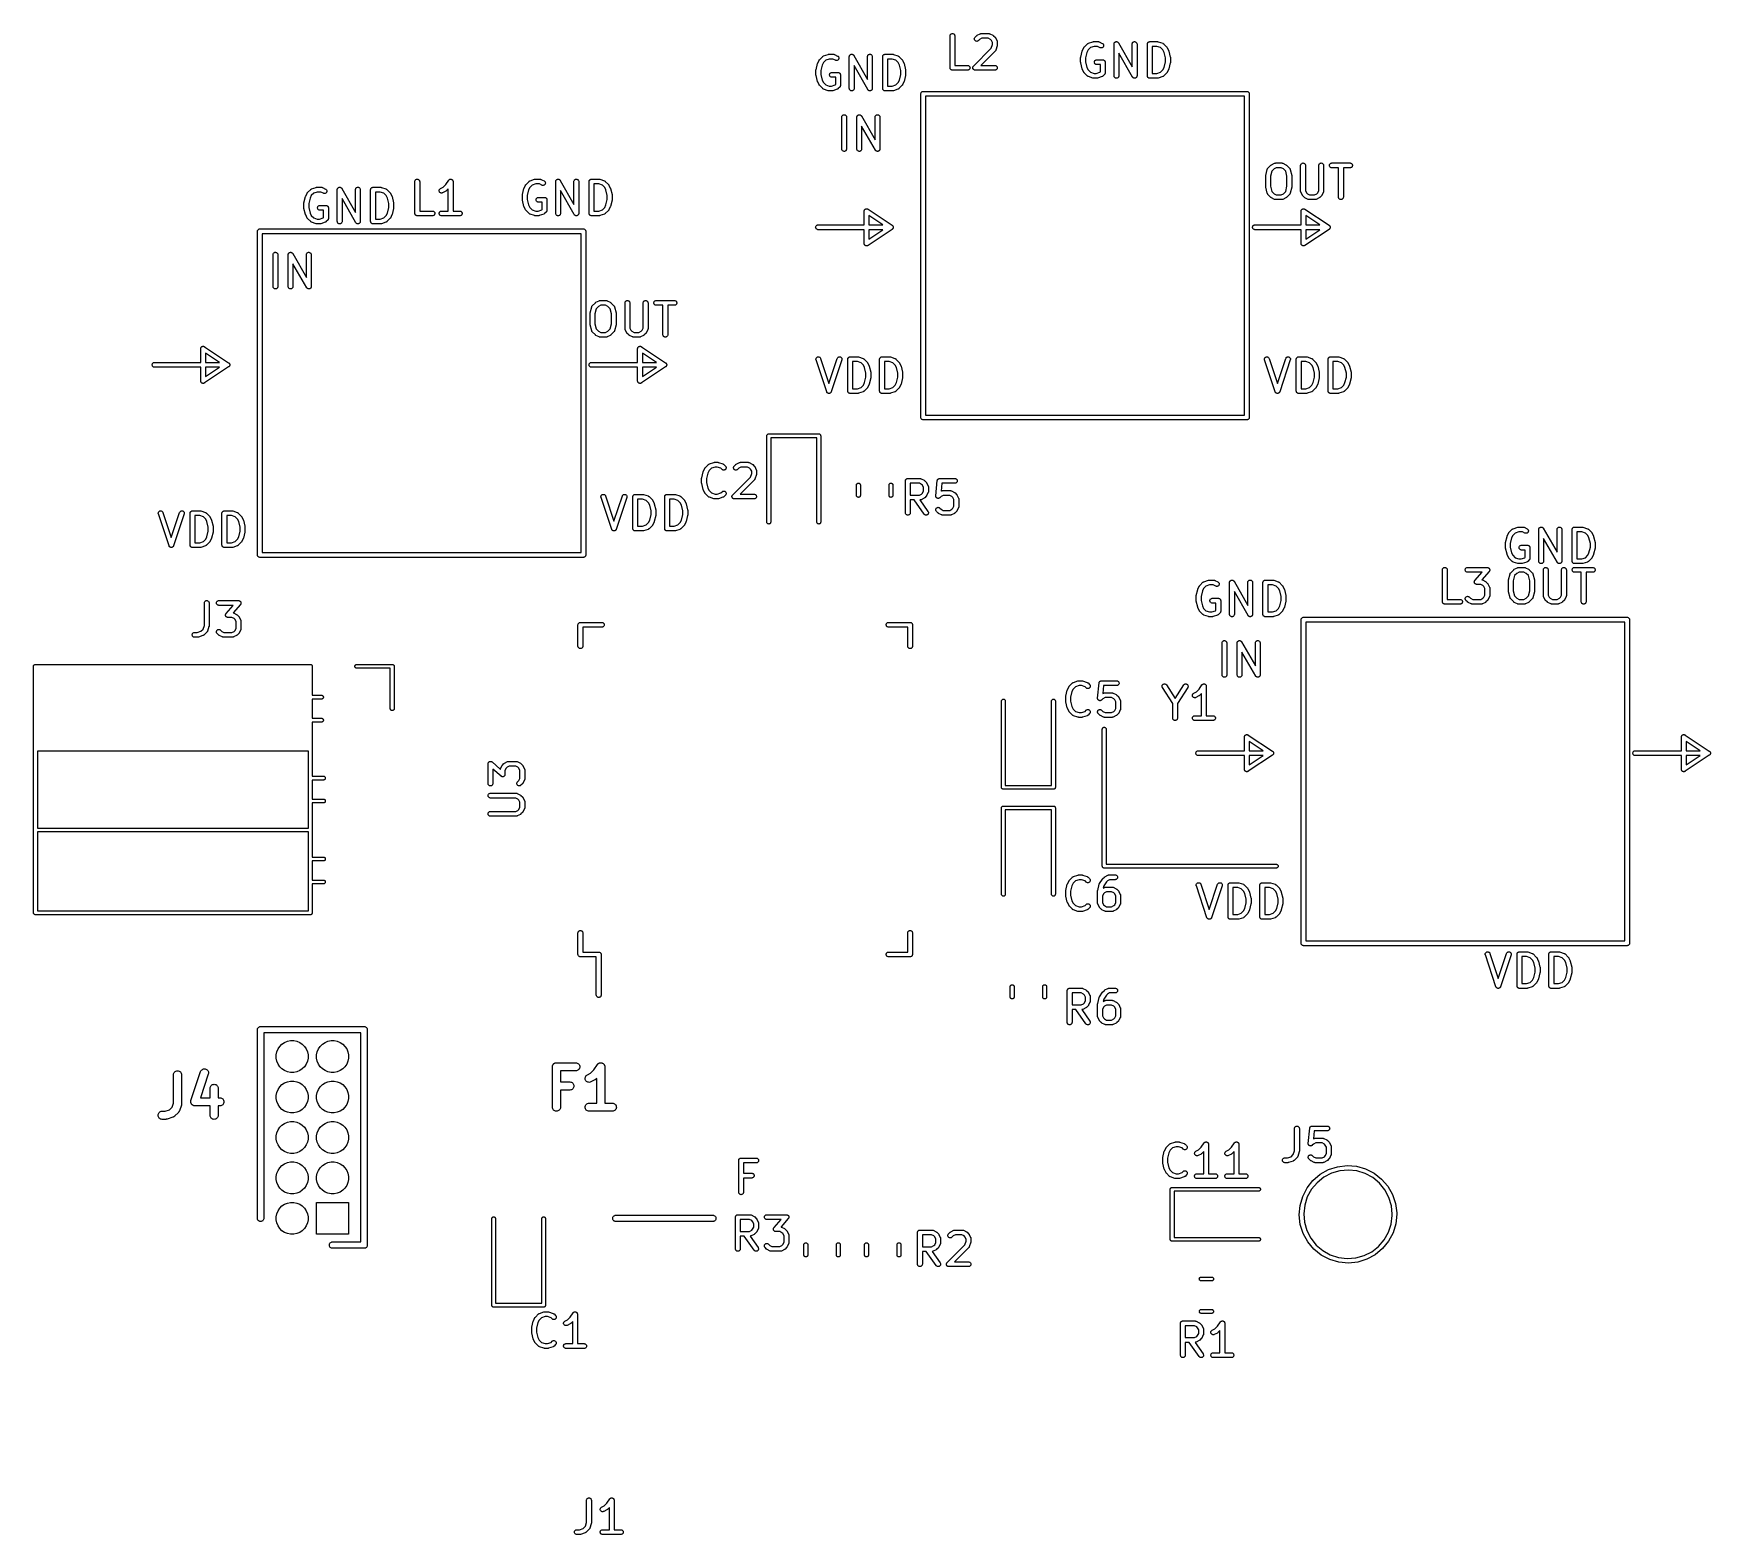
# Model space of a CAD drawing. Extents: x 123.1 to 175.8, y -128.4 to -81.3.
import ezdxf

# ---------------------------------------------------------------- set-up
doc = ezdxf.new("R2010")
doc.units = 0
doc.header["$MEASUREMENT"] = 0
doc.layers.add('BLACK', color=7, linetype='CONTINUOUS')

msp = doc.modelspace()

# ---------------------------------------------------------------- linework, layer by layer
at = {"layer": 'BLACK', "linetype": 'CONTINUOUS'}
for p, q in [((151.882, -81.3373), (151.884, -81.3228)), ((151.882, -81.3384), (151.882, -81.3373)), ((151.882, -82.3384), (151.882, -81.3384)), ((151.884, -81.3228), (151.888, -81.3088)), ((151.888, -81.3088), (151.895, -81.296)), ((151.895, -81.296), (151.905, -81.2848)), ((151.905, -81.2848), (151.916, -81.2756)), ((151.916, -81.2756), (151.929, -81.2688)), ((151.929, -81.2688), (151.943, -81.2647)), ((151.943, -81.2647), (151.958, -81.2634)), ((151.958, -81.2634), (151.972, -81.2649)), ((151.972, -81.2649), (151.986, -81.2692)), ((151.986, -81.2692), (151.999, -81.2762)), ((151.999, -81.2762), (152.01, -81.2855)), ((152.01, -81.2855), (152.02, -81.2969)), ((152.02, -81.2969), (152.026, -81.3098)), ((152.026, -81.3098), (152.031, -81.3238)), ((152.031, -81.3238), (152.032, -81.3384)), ((152.032, -81.3384), (152.032, -82.2634)), ((152.644, -81.4334), (152.646, -81.4188)), ((152.645, -81.4479), (152.644, -81.4334)), ((152.65, -81.462), (152.645, -81.4479)), ((152.646, -81.4188), (152.65, -81.4048)), ((152.65, -81.4048), (152.657, -81.3919)), ((152.656, -81.4749), (152.65, -81.462)), ((152.666, -81.4863), (152.656, -81.4749)), ((152.657, -81.3919), (152.666, -81.3806)), ((152.666, -81.3806), (152.714, -81.333)), ((152.677, -81.4957), (152.666, -81.4863)), ((152.69, -81.5027), (152.677, -81.4957)), ((152.704, -81.507), (152.69, -81.5027)), ((152.718, -81.5086), (152.704, -81.507)), ((152.714, -81.3322), (152.718, -81.3296)), ((152.714, -81.333), (152.714, -81.3322)), ((152.718, -81.3296), (152.721, -81.3267)), ((152.733, -81.5073), (152.718, -81.5086)), ((152.721, -81.3267), (152.723, -81.325)), ((152.723, -81.325), (152.726, -81.3231)), ((152.726, -81.3231), (152.73, -81.3212)), ((152.73, -81.3212), (152.733, -81.3189)), ((152.733, -81.3189), (152.828, -81.2713)), ((152.747, -81.5033), (152.733, -81.5073)), ((152.76, -81.4965), (152.747, -81.5033)), ((152.771, -81.4874), (152.76, -81.4965)), ((152.772, -81.4867), (152.771, -81.4874)), ((152.811, -81.4476), (152.772, -81.4867)), ((152.88, -81.4134), (152.811, -81.4476)), ((152.828, -81.2713), (152.829, -81.2708)), ((152.829, -81.2708), (152.831, -81.2701)), ((152.831, -81.2701), (152.833, -81.269)), ((152.833, -81.269), (152.838, -81.2676)), ((152.838, -81.2676), (152.843, -81.2658)), ((152.843, -81.2658), (152.845, -81.2654)), ((152.845, -81.2654), (152.847, -81.2648)), ((152.847, -81.2648), (152.852, -81.2643)), ((152.852, -81.2643), (152.858, -81.2635)), ((152.858, -81.2635), (152.86, -81.2636)), ((152.86, -81.2636), (152.862, -81.2634)), ((152.862, -81.2634), (153.1, -81.2634)), ((153.082, -81.4134), (152.88, -81.4134)), ((153.151, -81.4476), (153.082, -81.4134)), ((153.1, -81.2634), (153.101, -81.2634)), ((153.101, -81.2634), (153.103, -81.2636)), ((153.103, -81.2636), (153.105, -81.2636)), ((153.105, -81.2636), (153.111, -81.2644)), ((153.111, -81.2644), (153.116, -81.265)), ((153.116, -81.265), (153.118, -81.2657)), ((153.118, -81.2657), (153.12, -81.2661)), ((153.12, -81.2661), (153.125, -81.2679)), ((153.125, -81.2679), (153.13, -81.2694)), ((153.13, -81.2694), (153.131, -81.2705)), ((153.131, -81.2705), (153.134, -81.2713)), ((153.134, -81.2713), (153.229, -81.3189)), ((153.181, -81.478), (153.151, -81.4476)), ((153.215, -81.5466), (153.181, -81.478)), ((153.215, -81.6119), (153.215, -81.5466)), ((153.229, -81.3189), (153.23, -81.3194)), ((153.23, -81.3194), (153.233, -81.3217)), ((153.233, -81.3217), (153.237, -81.3237)), ((153.237, -81.3237), (153.239, -81.3257)), ((153.239, -81.3257), (153.242, -81.3274)), ((153.242, -81.3274), (153.245, -81.3303)), ((153.245, -81.3303), (153.248, -81.333)), ((153.248, -81.333), (153.296, -81.3806)), ((153.296, -81.3806), (153.297, -81.3813)), ((153.297, -81.3813), (153.299, -81.3846)), ((153.299, -81.3846), (153.302, -81.3877)), ((153.302, -81.3877), (153.304, -81.3903)), ((153.304, -81.3903), (153.306, -81.3928)), ((153.306, -81.3928), (153.308, -81.3965)), ((153.308, -81.3965), (153.31, -81.4001)), ((153.31, -81.4001), (153.358, -81.4953)), ((153.358, -81.4953), (153.358, -81.4963)), ((153.358, -81.4963), (153.359, -81.4983)), ((153.359, -81.4983), (153.36, -81.5003)), ((153.36, -81.5003), (153.361, -81.5052)), ((153.361, -81.5052), (153.363, -81.51)), ((153.363, -81.51), (153.363, -81.5122)), ((153.363, -81.5122), (153.364, -81.5143)), ((153.364, -81.5143), (153.365, -81.5194)), ((153.365, -81.5194), (153.365, -81.5245)), ((153.365, -81.5245), (153.365, -81.5267)), ((153.365, -81.5267), (153.365, -81.5289)), ((153.365, -81.5289), (153.365, -81.6241)), ((156.099, -81.6822), (156.194, -81.587)), ((156.194, -81.587), (156.195, -81.5862)), ((156.195, -81.5862), (156.197, -81.5849)), ((156.197, -81.5849), (156.198, -81.5833)), ((156.198, -81.5833), (156.202, -81.5803)), ((156.202, -81.5803), (156.206, -81.5771)), ((156.206, -81.5771), (156.208, -81.5761)), ((156.208, -81.5761), (156.21, -81.5748)), ((156.21, -81.5748), (156.215, -81.5727)), ((156.215, -81.5727), (156.219, -81.5704)), ((156.219, -81.5704), (156.221, -81.5697)), ((156.221, -81.5697), (156.223, -81.5688)), ((156.223, -81.5688), (156.366, -81.5212)), ((156.366, -81.5212), (156.367, -81.5209)), ((156.367, -81.5209), (156.371, -81.52)), ((156.371, -81.52), (156.375, -81.5188)), ((156.375, -81.5188), (156.379, -81.5185)), ((156.379, -81.5185), (156.382, -81.5179)), ((156.382, -81.5179), (156.386, -81.5178)), ((156.386, -81.5178), (156.39, -81.5174)), ((156.39, -81.5174), (156.533, -81.5174)), ((156.533, -81.5174), (156.534, -81.5174)), ((156.534, -81.5174), (156.536, -81.5176)), ((156.536, -81.5176), (156.538, -81.5176)), ((156.538, -81.5176), (156.543, -81.5184)), ((156.543, -81.5184), (156.548, -81.519)), ((156.548, -81.519), (156.551, -81.5197)), ((156.551, -81.5197), (156.553, -81.5201)), ((156.553, -81.5201), (156.558, -81.5219)), ((156.558, -81.5219), (156.562, -81.5234)), ((156.562, -81.5234), (156.564, -81.5245)), ((156.564, -81.5245), (156.566, -81.5253)), ((156.566, -81.5253), (156.662, -81.5729)), ((156.662, -81.5729), (156.663, -81.5734)), ((156.663, -81.5734), (156.675, -81.5814)), ((156.675, -81.5814), (156.685, -81.5916)), ((156.685, -81.5916), (156.694, -81.6036)), ((157.029, -81.5913), (157.03, -81.5888)), ((157.029, -81.5924), (157.029, -81.5913)), ((157.029, -82.5924), (157.029, -81.5924)), ((157.03, -81.5816), (157.031, -81.5768)), ((157.03, -81.5863), (157.03, -81.5816)), ((157.03, -81.5888), (157.03, -81.5863)), ((157.031, -81.5768), (157.032, -81.5744)), ((157.032, -81.5719), (157.034, -81.5674)), ((157.032, -81.5744), (157.032, -81.5719)), ((157.034, -81.5674), (157.035, -81.5628)), ((157.035, -81.5628), (157.037, -81.5606)), ((157.037, -81.5583), (157.04, -81.5542)), ((157.037, -81.5606), (157.037, -81.5583)), ((157.04, -81.5542), (157.042, -81.55)), ((157.042, -81.55), (157.044, -81.5481)), ((157.044, -81.5481), (157.045, -81.5459)), ((157.045, -81.5459), (157.049, -81.5425)), ((157.049, -81.5425), (157.052, -81.5388)), ((157.052, -81.5388), (157.054, -81.5372)), ((157.054, -81.5372), (157.056, -81.5354)), ((157.056, -81.5354), (157.059, -81.5326)), ((157.059, -81.5326), (157.063, -81.5296)), ((157.063, -81.5296), (157.065, -81.5285)), ((157.065, -81.5285), (157.068, -81.527)), ((157.068, -81.527), (157.072, -81.5251)), ((157.072, -81.5251), (157.076, -81.5228)), ((157.076, -81.5228), (157.079, -81.5221)), ((157.079, -81.5221), (157.081, -81.5211)), ((157.081, -81.5211), (157.086, -81.5201)), ((157.086, -81.5201), (157.09, -81.5187)), ((157.09, -81.5187), (157.093, -81.5185)), ((157.093, -81.5185), (157.095, -81.5179)), ((157.095, -81.5179), (157.1, -81.5178)), ((157.1, -81.5178), (157.105, -81.5174)), ((157.105, -81.5174), (157.107, -81.5176)), ((157.107, -81.5176), (157.11, -81.5176)), ((157.11, -81.5176), (157.115, -81.5184)), ((157.115, -81.5184), (157.119, -81.5189)), ((157.119, -81.5189), (157.122, -81.5197)), ((157.122, -81.5197), (157.124, -81.5201)), ((157.124, -81.5201), (157.129, -81.5218)), ((157.129, -81.5218), (157.133, -81.5232)), ((157.133, -81.5232), (157.136, -81.5244)), ((157.136, -81.5244), (157.138, -81.5254)), ((157.138, -81.5254), (157.142, -81.5279)), ((157.142, -81.5279), (157.146, -81.5302)), ((157.146, -81.5302), (157.148, -81.5318)), ((157.148, -81.5318), (157.15, -81.5332)), ((157.15, -81.5332), (157.154, -81.5365)), ((157.154, -81.5365), (157.158, -81.5395)), ((157.158, -81.5395), (157.159, -81.5415)), ((157.159, -81.5415), (157.161, -81.5432)), ((157.161, -81.5432), (157.164, -81.5472)), ((157.164, -81.5472), (157.167, -81.5509)), ((157.167, -81.5509), (157.168, -81.5531)), ((157.168, -81.5531), (157.169, -81.5552)), ((157.169, -81.5552), (157.601, -82.31)), ((157.601, -81.5913), (157.602, -81.5768)), ((157.601, -81.5924), (157.601, -81.5913)), ((157.601, -82.31), (157.601, -81.5924)), ((157.602, -81.5768), (157.607, -81.5628)), ((157.607, -81.5628), (157.614, -81.55)), ((157.614, -81.55), (157.623, -81.5388)), ((157.623, -81.5388), (157.635, -81.5296)), ((157.635, -81.5296), (157.648, -81.5228)), ((157.648, -81.5228), (157.662, -81.5187)), ((157.662, -81.5187), (157.676, -81.5174)), ((157.676, -81.5174), (157.691, -81.5189)), ((157.691, -81.5189), (157.705, -81.5232)), ((157.705, -81.5232), (157.718, -81.5302)), ((157.718, -81.5302), (157.729, -81.5395)), ((157.729, -81.5395), (157.738, -81.5509)), ((157.738, -81.5509), (157.745, -81.5638)), ((157.745, -81.5638), (157.749, -81.5778)), ((157.749, -81.5778), (157.751, -81.5924)), ((157.751, -81.5924), (157.751, -82.5924)), ((158.077, -81.5913), (158.078, -81.5843)), ((158.077, -81.5918), (158.077, -81.5913)), ((158.077, -81.5919), (158.077, -81.5918)), ((158.077, -81.5924), (158.077, -81.5919)), ((158.077, -81.5919), (158.077, -81.5919)), ((158.077, -82.5924), (158.077, -81.5924)), ((158.078, -81.5773), (158.079, -81.577)), ((158.078, -81.5843), (158.078, -81.5773)), ((158.079, -81.5768), (158.081, -81.5701)), ((158.079, -81.577), (158.079, -81.5768)), ((158.081, -81.5701), (158.083, -81.5633)), ((158.083, -81.5628), (158.086, -81.5566)), ((158.083, -81.5631), (158.083, -81.5628)), ((158.083, -81.5633), (158.083, -81.5631)), ((158.086, -81.5566), (158.09, -81.5504)), ((158.09, -81.55), (158.095, -81.5446)), ((158.09, -81.5502), (158.09, -81.55)), ((158.09, -81.5504), (158.09, -81.5502)), ((158.095, -81.5446), (158.099, -81.5392)), ((158.099, -81.5388), (158.105, -81.5344)), ((158.099, -81.539), (158.099, -81.5388)), ((158.099, -81.5392), (158.099, -81.539)), ((158.105, -81.5344), (158.11, -81.5299)), ((158.11, -81.5299), (158.111, -81.5298)), ((158.111, -81.5296), (158.117, -81.5264)), ((158.111, -81.5298), (158.111, -81.5296)), ((158.117, -81.5264), (158.123, -81.523)), ((158.123, -81.523), (158.124, -81.523)), ((158.124, -81.5228), (158.131, -81.5208)), ((158.124, -81.523), (158.124, -81.5228)), ((158.131, -81.5208), (158.137, -81.5188)), ((158.137, -81.5188), (158.138, -81.5188)), ((158.138, -81.5187), (158.145, -81.5181)), ((158.138, -81.5188), (158.138, -81.5187)), ((158.145, -81.5181), (158.152, -81.5174)), ((158.152, -81.5174), (158.39, -81.5174)), ((158.39, -81.5174), (158.391, -81.5174)), ((158.391, -81.5174), (158.395, -81.5179)), ((158.395, -81.5179), (158.399, -81.518)), ((158.399, -81.518), (158.402, -81.5187)), ((158.402, -81.5187), (158.406, -81.519)), ((158.406, -81.519), (158.41, -81.5203)), ((158.41, -81.5203), (158.414, -81.5212)), ((158.414, -81.5212), (158.557, -81.5688)), ((158.557, -81.5688), (158.558, -81.5692)), ((158.558, -81.5692), (158.56, -81.5701)), ((158.56, -81.5701), (158.562, -81.5708)), ((158.562, -81.5708), (158.566, -81.5732)), ((158.566, -81.5732), (158.571, -81.5753)), ((158.571, -81.5753), (158.573, -81.5766)), ((158.573, -81.5766), (158.575, -81.5777)), ((158.575, -81.5777), (158.579, -81.5809)), ((158.579, -81.5809), (158.583, -81.5839)), ((158.583, -81.5839), (158.584, -81.5856)), ((158.584, -81.5856), (158.586, -81.587)), ((158.586, -81.587), (158.681, -81.6822)), ((147.727, -82.1929), (147.775, -82.0977)), ((147.775, -82.0968), (147.778, -82.0932)), ((147.775, -82.0977), (147.775, -82.0968)), ((147.778, -82.0932), (147.78, -82.0895)), ((147.78, -82.0895), (147.782, -82.0871)), ((147.782, -82.0871), (147.783, -82.0845)), ((147.783, -82.0845), (147.786, -82.0815)), ((147.786, -82.0815), (147.789, -82.0782)), ((147.789, -82.0782), (147.884, -81.983)), ((147.884, -81.983), (147.885, -81.9822)), ((147.885, -81.9822), (147.887, -81.9809)), ((147.887, -81.9809), (147.888, -81.9793)), ((147.888, -81.9793), (147.892, -81.9763)), ((147.892, -81.9763), (147.896, -81.9731)), ((147.896, -81.9731), (147.898, -81.9721)), ((147.898, -81.9721), (147.9, -81.9708)), ((147.9, -81.9708), (147.905, -81.9687)), ((147.978, -82.1016), (147.904, -82.1757)), ((147.905, -81.9687), (147.909, -81.9664)), ((147.909, -81.9664), (147.911, -81.9657)), ((147.911, -81.9657), (147.913, -81.9648)), ((147.913, -81.9648), (148.056, -81.9172)), ((148.092, -82.0634), (147.978, -82.1016)), ((148.056, -81.9172), (148.057, -81.9169)), ((148.057, -81.9169), (148.061, -81.916)), ((148.061, -81.916), (148.065, -81.9148)), ((148.065, -81.9148), (148.069, -81.9145)), ((148.069, -81.9145), (148.072, -81.9139)), ((148.072, -81.9139), (148.076, -81.9138)), ((148.076, -81.9138), (148.08, -81.9134)), ((148.08, -81.9134), (148.223, -81.9134)), ((148.205, -82.0634), (148.092, -82.0634)), ((148.285, -82.1031), (148.205, -82.0634)), ((148.223, -81.9134), (148.224, -81.9134)), ((148.224, -81.9134), (148.226, -81.9136)), ((148.226, -81.9136), (148.228, -81.9136)), ((148.228, -81.9136), (148.233, -81.9144)), ((148.233, -81.9144), (148.238, -81.915)), ((148.238, -81.915), (148.241, -81.9157)), ((148.241, -81.9157), (148.243, -81.9161)), ((148.243, -81.9161), (148.248, -81.9179)), ((148.248, -81.9179), (148.252, -81.9194)), ((148.252, -81.9194), (148.254, -81.9205)), ((148.254, -81.9205), (148.256, -81.9213)), ((148.256, -81.9213), (148.352, -81.9689)), ((148.298, -82.1083), (148.285, -82.1031)), ((148.313, -82.1108), (148.298, -82.1083)), ((148.327, -82.1104), (148.313, -82.1108)), ((148.342, -82.1072), (148.327, -82.1104)), ((148.355, -82.1013), (148.342, -82.1072)), ((148.352, -81.9689), (148.353, -81.9694)), ((148.353, -81.9694), (148.365, -81.9774)), ((148.367, -82.0929), (148.355, -82.1013)), ((148.365, -81.9774), (148.375, -81.9876)), ((148.377, -82.0823), (148.367, -82.0929)), ((148.375, -81.9876), (148.384, -81.9996)), ((148.385, -82.07), (148.377, -82.0823)), ((148.384, -81.9996), (148.389, -82.013)), ((148.39, -82.0564), (148.385, -82.07)), ((148.389, -82.013), (148.393, -82.0273)), ((148.393, -82.042), (148.39, -82.0564)), ((148.393, -82.0273), (148.393, -82.042)), ((148.719, -81.9873), (148.72, -81.9848)), ((148.719, -81.9884), (148.719, -81.9873)), ((148.719, -82.9884), (148.719, -81.9884)), ((148.72, -81.9776), (148.721, -81.9728)), ((148.72, -81.9823), (148.72, -81.9776)), ((148.72, -81.9848), (148.72, -81.9823)), ((148.721, -81.9728), (148.722, -81.9704)), ((148.722, -81.9679), (148.724, -81.9634)), ((148.722, -81.9704), (148.722, -81.9679)), ((148.724, -81.9634), (148.725, -81.9588)), ((148.725, -81.9588), (148.727, -81.9566)), ((148.727, -81.9543), (148.73, -81.9502)), ((148.727, -81.9566), (148.727, -81.9543)), ((148.73, -81.9502), (148.732, -81.946)), ((148.732, -81.946), (148.734, -81.9441)), ((148.734, -81.9441), (148.735, -81.9419)), ((148.735, -81.9419), (148.739, -81.9385)), ((148.739, -81.9385), (148.742, -81.9348)), ((148.742, -81.9348), (148.744, -81.9332)), ((148.744, -81.9332), (148.746, -81.9314)), ((148.746, -81.9314), (148.749, -81.9286)), ((148.749, -81.9286), (148.753, -81.9256)), ((148.753, -81.9256), (148.755, -81.9245)), ((148.755, -81.9245), (148.758, -81.923)), ((148.758, -81.923), (148.762, -81.9211)), ((148.762, -81.9211), (148.766, -81.9188)), ((148.766, -81.9188), (148.769, -81.9181)), ((148.769, -81.9181), (148.771, -81.9171)), ((148.771, -81.9171), (148.776, -81.9161)), ((148.776, -81.9161), (148.78, -81.9147)), ((148.78, -81.9147), (148.783, -81.9145)), ((148.783, -81.9145), (148.785, -81.9139)), ((148.785, -81.9139), (148.79, -81.9138)), ((148.79, -81.9138), (148.795, -81.9134)), ((148.795, -81.9134), (148.797, -81.9136)), ((148.797, -81.9136), (148.8, -81.9136)), ((148.8, -81.9136), (148.805, -81.9144)), ((148.805, -81.9144), (148.809, -81.9149)), ((148.809, -81.9149), (148.812, -81.9157)), ((148.812, -81.9157), (148.814, -81.9161)), ((148.814, -81.9161), (148.819, -81.9178)), ((148.819, -81.9178), (148.823, -81.9192)), ((148.823, -81.9192), (148.826, -81.9204)), ((148.826, -81.9204), (148.828, -81.9214)), ((148.828, -81.9214), (148.832, -81.9239)), ((148.832, -81.9239), (148.836, -81.9262)), ((148.836, -81.9262), (148.838, -81.9278)), ((148.838, -81.9278), (148.84, -81.9292)), ((148.84, -81.9292), (148.844, -81.9325)), ((148.844, -81.9325), (148.848, -81.9355)), ((148.848, -81.9355), (148.849, -81.9375)), ((148.849, -81.9375), (148.851, -81.9392)), ((148.851, -81.9392), (148.854, -81.9432)), ((148.854, -81.9432), (148.857, -81.9469)), ((148.857, -81.9469), (148.858, -81.9491)), ((148.858, -81.9491), (148.859, -81.9512)), ((148.859, -81.9512), (149.291, -82.706)), ((149.291, -81.9873), (149.292, -81.9728)), ((149.291, -81.9884), (149.291, -81.9873)), ((149.291, -82.706), (149.291, -81.9884)), ((149.292, -81.9728), (149.297, -81.9588)), ((149.297, -81.9588), (149.304, -81.946)), ((149.304, -81.946), (149.313, -81.9348)), ((149.313, -81.9348), (149.325, -81.9256)), ((149.325, -81.9256), (149.338, -81.9188)), ((149.338, -81.9188), (149.352, -81.9147)), ((149.352, -81.9147), (149.366, -81.9134)), ((149.366, -81.9134), (149.381, -81.9149)), ((149.381, -81.9149), (149.395, -81.9192)), ((149.395, -81.9192), (149.408, -81.9262)), ((149.408, -81.9262), (149.419, -81.9355)), ((149.419, -81.9355), (149.428, -81.9469)), ((149.428, -81.9469), (149.435, -81.9598)), ((149.435, -81.9598), (149.439, -81.9738)), ((149.439, -81.9738), (149.441, -81.9884)), ((149.441, -81.9884), (149.441, -82.9884)), ((149.767, -81.9873), (149.768, -81.9803)), ((149.767, -81.9878), (149.767, -81.9873)), ((149.767, -81.9879), (149.767, -81.9878)), ((149.767, -81.9884), (149.767, -81.9879)), ((149.767, -81.9879), (149.767, -81.9879)), ((149.767, -82.9884), (149.767, -81.9884)), ((149.768, -81.9733), (149.769, -81.973)), ((149.768, -81.9803), (149.768, -81.9733)), ((149.769, -81.9728), (149.771, -81.9661)), ((149.769, -81.973), (149.769, -81.9728)), ((149.771, -81.9661), (149.773, -81.9593)), ((149.773, -81.9588), (149.776, -81.9526)), ((149.773, -81.9591), (149.773, -81.9588)), ((149.773, -81.9593), (149.773, -81.9591)), ((149.776, -81.9526), (149.78, -81.9464)), ((149.78, -81.946), (149.785, -81.9406)), ((149.78, -81.9462), (149.78, -81.946)), ((149.78, -81.9464), (149.78, -81.9462)), ((149.785, -81.9406), (149.789, -81.9352)), ((149.789, -81.9348), (149.795, -81.9304)), ((149.789, -81.935), (149.789, -81.9348)), ((149.789, -81.9352), (149.789, -81.935)), ((149.795, -81.9304), (149.8, -81.9259)), ((149.8, -81.9259), (149.801, -81.9258)), ((149.801, -81.9256), (149.807, -81.9224)), ((149.801, -81.9258), (149.801, -81.9256)), ((149.807, -81.9224), (149.813, -81.919)), ((149.813, -81.919), (149.814, -81.919)), ((149.814, -81.9188), (149.821, -81.9168)), ((149.814, -81.919), (149.814, -81.9188)), ((149.821, -81.9168), (149.827, -81.9148)), ((149.827, -81.9148), (149.828, -81.9148)), ((149.828, -81.9147), (149.835, -81.9141)), ((149.828, -81.9148), (149.828, -81.9147)), ((149.835, -81.9141), (149.842, -81.9134)), ((149.842, -81.9134), (150.08, -81.9134)), ((149.917, -82.0634), (149.917, -82.9134)), ((150.068, -82.0634), (149.917, -82.0634)), ((150.182, -82.1016), (150.068, -82.0634)), ((150.08, -81.9134), (150.081, -81.9134)), ((150.081, -81.9134), (150.085, -81.9139)), ((150.085, -81.9139), (150.089, -81.914)), ((150.089, -81.914), (150.092, -81.9147)), ((150.092, -81.9147), (150.096, -81.915)), ((150.096, -81.915), (150.1, -81.9163)), ((150.1, -81.9163), (150.104, -81.9172)), ((150.104, -81.9172), (150.247, -81.9648)), ((150.256, -82.1757), (150.182, -82.1016)), ((150.247, -81.9648), (150.248, -81.9652)), ((150.248, -81.9652), (150.25, -81.9661)), ((150.25, -81.9661), (150.252, -81.9668)), ((150.252, -81.9668), (150.256, -81.9692)), ((150.256, -81.9692), (150.261, -81.9713)), ((150.261, -81.9713), (150.263, -81.9726)), ((150.263, -81.9726), (150.265, -81.9737)), ((150.265, -81.9737), (150.269, -81.9769)), ((150.269, -81.9769), (150.273, -81.9799)), ((150.273, -81.9799), (150.274, -81.9816)), ((150.274, -81.9816), (150.276, -81.983)), ((150.276, -81.983), (150.371, -82.0782)), ((150.371, -82.0782), (150.372, -82.0789)), ((150.372, -82.0789), (150.374, -82.0822)), ((150.374, -82.0822), (150.377, -82.0853)), ((150.377, -82.0853), (150.379, -82.088)), ((150.379, -82.088), (150.381, -82.0904)), ((150.381, -82.0904), (150.383, -82.0941)), ((150.383, -82.0941), (150.385, -82.0977)), ((150.385, -82.0977), (150.433, -82.1929)), ((152.618, -82.2853), (153.177, -81.7264)), ((153.296, -81.82), (152.852, -82.2634)), ((153.177, -81.7264), (153.215, -81.6119)), ((153.297, -81.8183), (153.296, -81.82)), ((153.299, -81.8168), (153.297, -81.8183)), ((153.302, -81.8126), (153.299, -81.8168)), ((153.305, -81.8087), (153.302, -81.8126)), ((153.306, -81.8067), (153.305, -81.8087)), ((153.308, -81.8049), (153.306, -81.8067)), ((153.31, -81.8003), (153.308, -81.8049)), ((153.312, -81.7958), (153.31, -81.8003)), ((153.313, -81.7937), (153.312, -81.7958)), ((153.314, -81.7917), (153.313, -81.7937)), ((153.362, -81.6478), (153.314, -81.7907)), ((153.314, -81.7907), (153.314, -81.7917)), ((153.363, -81.6437), (153.362, -81.6478)), ((153.364, -81.6397), (153.363, -81.6437)), ((153.365, -81.6335), (153.364, -81.6366)), ((153.364, -81.6366), (153.364, -81.6397)), ((153.365, -81.6241), (153.365, -81.6251)), ((153.365, -81.6251), (153.365, -81.6293)), ((153.365, -81.6293), (153.365, -81.6335)), ((155.982, -82.0172), (155.983, -82.0113)), ((155.982, -82.0186), (155.982, -82.0172)), ((155.982, -82.0199), (155.982, -82.0186)), ((155.982, -82.021), (155.982, -82.0199)), ((155.982, -82.1638), (155.982, -82.021)), ((155.983, -82.0054), (155.984, -82.0041)), ((155.983, -82.0113), (155.983, -82.0054)), ((155.984, -82.0028), (156.032, -81.8123)), ((155.984, -82.0041), (155.984, -82.0028)), ((156.032, -81.8106), (156.034, -81.8041)), ((156.032, -81.8109), (156.032, -81.8106)), ((156.032, -81.8113), (156.032, -81.8109)), ((156.032, -81.8123), (156.032, -81.8113)), ((156.034, -81.8041), (156.037, -81.7976)), ((156.037, -81.7969), (156.085, -81.7017)), ((156.037, -81.7973), (156.037, -81.7969)), ((156.037, -81.7976), (156.037, -81.7973)), ((156.085, -81.7008), (156.088, -81.6972)), ((156.085, -81.7017), (156.085, -81.7008)), ((156.088, -81.6972), (156.09, -81.6935)), ((156.09, -81.6935), (156.092, -81.6911)), ((156.092, -81.6911), (156.093, -81.6885)), ((156.093, -81.6885), (156.096, -81.6855)), ((156.096, -81.6855), (156.099, -81.6822)), ((156.175, -81.8567), (156.132, -82.0302)), ((156.132, -82.0302), (156.132, -82.1546)), ((156.214, -81.7797), (156.175, -81.8567)), ((156.288, -81.7056), (156.214, -81.7797)), ((156.402, -81.6674), (156.288, -81.7056)), ((156.515, -81.6674), (156.402, -81.6674)), ((156.416, -82.1347), (156.423, -82.1219)), ((156.423, -82.1219), (156.432, -82.1106)), ((156.432, -82.1106), (156.444, -82.1013)), ((156.444, -82.1013), (156.457, -82.0945)), ((156.457, -82.0945), (156.471, -82.0902)), ((156.471, -82.0902), (156.485, -82.0888)), ((156.485, -82.0888), (156.676, -82.0888)), ((156.595, -81.7071), (156.515, -81.6674)), ((156.608, -81.7123), (156.595, -81.7071)), ((156.623, -81.7148), (156.608, -81.7123)), ((156.637, -81.7144), (156.623, -81.7148)), ((156.652, -81.7112), (156.637, -81.7144)), ((156.665, -81.7053), (156.652, -81.7112)), ((156.677, -81.6969), (156.665, -81.7053)), ((156.676, -82.0888), (156.676, -82.0888)), ((156.676, -82.0888), (156.676, -82.0888)), ((156.676, -82.0888), (156.676, -82.0888)), ((156.676, -82.0888), (156.677, -82.0888)), ((156.687, -81.6863), (156.677, -81.6969)), ((156.677, -82.0888), (156.684, -82.0896)), ((156.684, -82.0896), (156.691, -82.0903)), ((156.695, -81.674), (156.687, -81.6863)), ((156.691, -82.0903), (156.691, -82.0904)), ((156.691, -82.0904), (156.691, -82.0904)), ((156.691, -82.0904), (156.698, -82.0926)), ((156.694, -81.6036), (156.699, -81.617)), ((156.7, -81.6604), (156.695, -81.674)), ((156.698, -82.0926), (156.705, -82.0947)), ((156.699, -81.617), (156.703, -81.6313)), ((156.703, -81.646), (156.7, -81.6604)), ((156.703, -81.6313), (156.703, -81.646)), ((156.705, -82.0947), (156.705, -82.0948)), ((156.705, -82.0948), (156.705, -82.0949)), ((156.705, -82.0949), (156.711, -82.0983)), ((156.711, -82.0983), (156.718, -82.1016)), ((156.718, -82.1016), (156.718, -82.1018)), ((156.718, -82.1018), (156.718, -82.1019)), ((156.718, -82.1019), (156.724, -82.1065)), ((156.724, -82.1065), (156.729, -82.111)), ((156.729, -82.111), (156.729, -82.1112)), ((156.729, -82.1112), (156.729, -82.1113)), ((156.729, -82.1113), (156.734, -82.1168)), ((156.734, -82.1168), (156.738, -82.1223)), ((156.738, -82.1223), (156.738, -82.1225)), ((156.738, -82.1225), (156.738, -82.1227)), ((156.738, -82.1227), (156.742, -82.129)), ((157.611, -82.6296), (157.179, -81.8748)), ((157.179, -81.8748), (157.179, -82.5924)), ((158.227, -81.6674), (158.227, -82.5174)), ((158.378, -81.6674), (158.227, -81.6674)), ((158.492, -81.7056), (158.378, -81.6674)), ((158.566, -81.7797), (158.492, -81.7056)), ((158.605, -81.8567), (158.566, -81.7797)), ((158.648, -82.0302), (158.605, -81.8567)), ((158.648, -82.1546), (158.648, -82.0302)), ((158.681, -81.6822), (158.682, -81.6829)), ((158.682, -81.6829), (158.684, -81.6862)), ((158.684, -81.6862), (158.687, -81.6893)), ((158.687, -81.6893), (158.689, -81.692)), ((158.689, -81.692), (158.691, -81.6944)), ((158.691, -81.6944), (158.693, -81.6981)), ((158.693, -81.6981), (158.695, -81.7017)), ((158.695, -81.7017), (158.743, -81.7969)), ((158.743, -81.7969), (158.743, -81.7979)), ((158.743, -81.7979), (158.743, -81.7982)), ((158.743, -81.7982), (158.744, -81.7985)), ((158.744, -81.7985), (158.746, -81.8051)), ((158.746, -81.8051), (158.748, -81.8116)), ((158.748, -81.8116), (158.748, -81.812)), ((158.748, -81.812), (158.748, -81.8123)), ((158.748, -81.8123), (158.796, -82.0028)), ((158.796, -82.0028), (158.796, -82.0038)), ((158.796, -82.0038), (158.797, -82.0051)), ((158.797, -82.0051), (158.797, -82.0064)), ((158.797, -82.0064), (158.797, -82.0124)), ((158.797, -82.0124), (158.798, -82.0183)), ((158.798, -82.0183), (158.798, -82.0196)), ((158.798, -82.0196), (158.798, -82.021)), ((158.798, -82.021), (158.798, -82.1638)), ((147.672, -82.4132), (147.673, -82.4073)), ((147.672, -82.4146), (147.672, -82.4132)), ((147.672, -82.4159), (147.672, -82.4146)), ((147.672, -82.417), (147.672, -82.4159)), ((147.672, -82.5598), (147.672, -82.417)), ((147.672, -82.5611), (147.672, -82.5598)), ((147.672, -82.5625), (147.672, -82.5611)), ((147.673, -82.5684), (147.672, -82.5625)), ((147.673, -82.4014), (147.674, -82.4001)), ((147.673, -82.4073), (147.673, -82.4014)), ((147.673, -82.5744), (147.673, -82.5684)), ((147.673, -82.5757), (147.673, -82.5744)), ((147.674, -82.577), (147.673, -82.5757)), ((147.674, -82.3988), (147.722, -82.2083)), ((147.674, -82.4001), (147.674, -82.3988)), ((147.674, -82.578), (147.674, -82.577)), ((147.722, -82.7685), (147.674, -82.578)), ((147.722, -82.2066), (147.724, -82.2001)), ((147.722, -82.2069), (147.722, -82.2066)), ((147.722, -82.2073), (147.722, -82.2069)), ((147.722, -82.2083), (147.722, -82.2073)), ((147.724, -82.2001), (147.727, -82.1936)), ((147.727, -82.1933), (147.727, -82.1929)), ((147.727, -82.1936), (147.727, -82.1933)), ((147.865, -82.2527), (147.822, -82.4262)), ((147.822, -82.4262), (147.822, -82.5506)), ((147.822, -82.5506), (147.865, -82.7241)), ((147.904, -82.1757), (147.865, -82.2527)), ((148.1, -82.5593), (148.102, -82.5447)), ((148.102, -82.5739), (148.1, -82.5593)), ((148.102, -82.5447), (148.106, -82.5307)), ((148.106, -82.5879), (148.102, -82.5739)), ((148.106, -82.5307), (148.113, -82.5179)), ((148.112, -82.6009), (148.106, -82.5879)), ((148.122, -82.6123), (148.112, -82.6009)), ((148.113, -82.5179), (148.122, -82.5066)), ((148.122, -82.5066), (148.134, -82.4973)), ((148.133, -82.6217), (148.122, -82.6123)), ((148.146, -82.6287), (148.133, -82.6217)), ((148.134, -82.4973), (148.147, -82.4905)), ((148.16, -82.6332), (148.146, -82.6287)), ((148.147, -82.4905), (148.161, -82.4862)), ((148.174, -82.6348), (148.16, -82.6332)), ((148.161, -82.4862), (148.175, -82.4848)), ((148.175, -82.6348), (148.174, -82.6348)), ((148.175, -82.4848), (148.366, -82.4848)), ((148.291, -82.6348), (148.175, -82.6348)), ((148.291, -82.8621), (148.291, -82.6348)), ((148.366, -82.4848), (148.366, -82.4848)), ((148.366, -82.4848), (148.366, -82.4848)), ((148.366, -82.4848), (148.366, -82.4848)), ((148.366, -82.4848), (148.367, -82.4848)), ((148.367, -82.4848), (148.374, -82.4856)), ((148.374, -82.4856), (148.381, -82.4863)), ((148.381, -82.4863), (148.381, -82.4864)), ((148.381, -82.4864), (148.381, -82.4864)), ((148.381, -82.4864), (148.388, -82.4886)), ((148.388, -82.4886), (148.395, -82.4907)), ((148.395, -82.4907), (148.395, -82.4908)), ((148.395, -82.4908), (148.395, -82.4909)), ((148.395, -82.4909), (148.401, -82.4943)), ((148.401, -82.4943), (148.408, -82.4976)), ((148.408, -82.4976), (148.408, -82.4978)), ((148.408, -82.4978), (148.408, -82.4979)), ((148.408, -82.4979), (148.414, -82.5025)), ((148.414, -82.5025), (148.419, -82.507)), ((148.419, -82.507), (148.419, -82.5072)), ((148.419, -82.5072), (148.419, -82.5073)), ((148.419, -82.5073), (148.424, -82.5127)), ((148.424, -82.5127), (148.428, -82.5183)), ((148.428, -82.5183), (148.428, -82.5185)), ((148.428, -82.5185), (148.428, -82.5187)), ((148.428, -82.5187), (148.432, -82.525)), ((148.432, -82.525), (148.435, -82.5312)), ((148.435, -82.5312), (148.435, -82.5315)), ((148.435, -82.5315), (148.435, -82.5317)), ((148.435, -82.5317), (148.437, -82.5385)), ((148.437, -82.5385), (148.439, -82.5452)), ((148.439, -82.5452), (148.439, -82.5455)), ((148.439, -82.5455), (148.439, -82.5458)), ((148.439, -82.5458), (148.44, -82.5528)), ((148.44, -82.5528), (148.441, -82.5598)), ((148.441, -82.5598), (148.441, -82.8931)), ((149.301, -83.0256), (148.869, -82.2708)), ((148.869, -82.2708), (148.869, -82.9884)), ((150.295, -82.2527), (150.256, -82.1757)), ((150.338, -82.4262), (150.295, -82.2527)), ((150.295, -82.7241), (150.338, -82.5506)), ((150.338, -82.5506), (150.338, -82.4262)), ((150.433, -82.1929), (150.433, -82.1939)), ((150.433, -82.1939), (150.433, -82.1942)), ((150.433, -82.1942), (150.434, -82.1945)), ((150.434, -82.1945), (150.436, -82.2011)), ((150.436, -82.2011), (150.438, -82.2076)), ((150.438, -82.2076), (150.438, -82.208)), ((150.438, -82.208), (150.438, -82.2083)), ((150.438, -82.2083), (150.486, -82.3988)), ((150.486, -82.578), (150.438, -82.7685)), ((150.486, -82.3988), (150.486, -82.3998)), ((150.486, -82.3998), (150.487, -82.4011)), ((150.487, -82.5754), (150.486, -82.5767)), ((150.486, -82.5767), (150.486, -82.578)), ((150.487, -82.4011), (150.487, -82.4024)), ((150.487, -82.4024), (150.487, -82.4084)), ((150.487, -82.4084), (150.488, -82.4143)), ((150.488, -82.5635), (150.487, -82.5695)), ((150.487, -82.5695), (150.487, -82.5754)), ((150.488, -82.4143), (150.488, -82.4156)), ((150.488, -82.4156), (150.488, -82.417)), ((150.488, -82.417), (150.488, -82.5598)), ((150.488, -82.5598), (150.488, -82.5609)), ((150.488, -82.5609), (150.488, -82.5622)), ((150.488, -82.5622), (150.488, -82.5635)), ((151.883, -82.3454), (151.882, -82.3384)), ((151.883, -82.3524), (151.883, -82.3454)), ((151.884, -82.3527), (151.883, -82.3524)), ((151.884, -82.3529), (151.884, -82.3527)), ((151.886, -82.3597), (151.884, -82.3529)), ((151.888, -82.3665), (151.886, -82.3597)), ((151.888, -82.3667), (151.888, -82.3665)), ((151.888, -82.367), (151.888, -82.3667)), ((151.891, -82.3732), (151.888, -82.367)), ((151.894, -82.3794), (151.891, -82.3732)), ((151.895, -82.3797), (151.894, -82.3794)), ((151.895, -82.3799), (151.895, -82.3797)), ((151.899, -82.3854), (151.895, -82.3799)), ((151.904, -82.3909), (151.899, -82.3854)), ((151.904, -82.391), (151.904, -82.3909)), ((151.904, -82.3912), (151.904, -82.391)), ((151.909, -82.3957), (151.904, -82.3912)), ((151.915, -82.4003), (151.909, -82.3957)), ((151.915, -82.4004), (151.915, -82.4003)), ((151.915, -82.4006), (151.915, -82.4004)), ((151.921, -82.4039), (151.915, -82.4006)), ((151.928, -82.4073), (151.921, -82.4039)), ((151.928, -82.4074), (151.928, -82.4073)), ((151.928, -82.4075), (151.928, -82.4074)), ((151.935, -82.4096), (151.928, -82.4075)), ((151.942, -82.4117), (151.935, -82.4096)), ((151.942, -82.4118), (151.942, -82.4117)), ((151.949, -82.4126), (151.942, -82.4118)), ((151.942, -82.4118), (151.942, -82.4118)), ((151.956, -82.4134), (151.949, -82.4126)), ((151.957, -82.4134), (151.956, -82.4134)), ((152.433, -82.4134), (151.957, -82.4134)), ((151.957, -82.4134), (151.957, -82.4134)), ((151.957, -82.4134), (151.957, -82.4134)), ((151.957, -82.4134), (151.957, -82.4134)), ((152.032, -82.2634), (152.433, -82.2634)), ((152.433, -82.2634), (152.434, -82.2634)), ((152.448, -82.412), (152.433, -82.4134)), ((152.434, -82.2634), (152.449, -82.265)), ((152.462, -82.4077), (152.448, -82.412)), ((152.449, -82.265), (152.463, -82.2694)), ((152.475, -82.4008), (152.462, -82.4077)), ((152.463, -82.2694), (152.476, -82.2765)), ((152.486, -82.3916), (152.475, -82.4008)), ((152.476, -82.2765), (152.487, -82.2859)), ((152.496, -82.3803), (152.486, -82.3916)), ((152.487, -82.2859), (152.496, -82.2973)), ((152.496, -82.2973), (152.503, -82.3103)), ((152.502, -82.3674), (152.496, -82.3803)), ((152.507, -82.3535), (152.502, -82.3674)), ((152.503, -82.3103), (152.507, -82.3243)), ((152.507, -82.3243), (152.508, -82.3389)), ((152.508, -82.3389), (152.507, -82.3535)), ((152.596, -82.3379), (152.597, -82.3308)), ((152.596, -82.338), (152.596, -82.3379)), ((152.596, -82.3381), (152.596, -82.338)), ((152.597, -82.3453), (152.596, -82.3381)), ((152.597, -82.3308), (152.598, -82.3236)), ((152.598, -82.3524), (152.597, -82.3453)), ((152.598, -82.3233), (152.6, -82.3164)), ((152.598, -82.3234), (152.598, -82.3233)), ((152.598, -82.3236), (152.598, -82.3234)), ((152.598, -82.3526), (152.598, -82.3524)), ((152.598, -82.3527), (152.598, -82.3526)), ((152.6, -82.3596), (152.598, -82.3527)), ((152.6, -82.3164), (152.602, -82.3096)), ((152.602, -82.3665), (152.6, -82.3596)), ((152.602, -82.3093), (152.606, -82.303)), ((152.602, -82.3094), (152.602, -82.3093)), ((152.602, -82.3096), (152.602, -82.3094)), ((152.602, -82.3666), (152.602, -82.3665)), ((152.602, -82.3667), (152.602, -82.3666)), ((152.605, -82.3733), (152.602, -82.3667)), ((152.609, -82.3794), (152.605, -82.3733)), ((152.606, -82.303), (152.609, -82.2967)), ((152.609, -82.2964), (152.614, -82.2909)), ((152.609, -82.2966), (152.609, -82.2964)), ((152.609, -82.2967), (152.609, -82.2966)), ((152.609, -82.3795), (152.609, -82.3794)), ((152.609, -82.3797), (152.609, -82.3795)), ((152.613, -82.3853), (152.609, -82.3797)), ((152.618, -82.3909), (152.613, -82.3853)), ((152.614, -82.2909), (152.618, -82.2853)), ((152.618, -82.391), (152.618, -82.3909)), ((152.618, -82.3909), (152.618, -82.3909)), ((152.624, -82.3956), (152.618, -82.391)), ((152.629, -82.4003), (152.624, -82.3956)), ((152.629, -82.4004), (152.629, -82.4003)), ((152.629, -82.4003), (152.629, -82.4003)), ((152.636, -82.4039), (152.629, -82.4004)), ((152.642, -82.4073), (152.636, -82.4039)), ((152.642, -82.4074), (152.642, -82.4073)), ((152.649, -82.4096), (152.642, -82.4074)), ((152.642, -82.4074), (152.642, -82.4074)), ((152.656, -82.4117), (152.649, -82.4096)), ((152.656, -82.4118), (152.656, -82.4117)), ((152.663, -82.4126), (152.656, -82.4118)), ((152.656, -82.4118), (152.656, -82.4118)), ((152.67, -82.4134), (152.663, -82.4126)), ((152.671, -82.4134), (152.67, -82.4134)), ((153.29, -82.4134), (152.671, -82.4134)), ((152.671, -82.4134), (152.671, -82.4134)), ((152.671, -82.4134), (152.671, -82.4134)), ((152.671, -82.4134), (152.671, -82.4134)), ((152.852, -82.2634), (153.29, -82.2634)), ((153.29, -82.2634), (153.292, -82.2634)), ((153.305, -82.412), (153.29, -82.4134)), ((153.292, -82.2634), (153.306, -82.265)), ((153.319, -82.4077), (153.305, -82.412)), ((153.306, -82.265), (153.32, -82.2694)), ((153.332, -82.4008), (153.319, -82.4077)), ((153.32, -82.2694), (153.333, -82.2765)), ((153.343, -82.3916), (153.332, -82.4008)), ((153.333, -82.2765), (153.344, -82.2859)), ((153.353, -82.3803), (153.343, -82.3916)), ((153.344, -82.2859), (153.353, -82.2973)), ((153.353, -82.2973), (153.36, -82.3103)), ((153.36, -82.3674), (153.353, -82.3803)), ((153.36, -82.3103), (153.364, -82.3243)), ((153.364, -82.3535), (153.36, -82.3674)), ((153.364, -82.3243), (153.365, -82.3389)), ((153.365, -82.3389), (153.364, -82.3535)), ((155.982, -82.1651), (155.982, -82.1638)), ((155.982, -82.1665), (155.982, -82.1651)), ((155.983, -82.1724), (155.982, -82.1665)), ((155.983, -82.1784), (155.983, -82.1724)), ((155.983, -82.1797), (155.983, -82.1784)), ((155.984, -82.181), (155.983, -82.1797)), ((155.984, -82.182), (155.984, -82.181)), ((156.032, -82.3725), (155.984, -82.182)), ((156.032, -82.3728), (156.032, -82.3725)), ((156.032, -82.3731), (156.032, -82.3728)), ((156.034, -82.3796), (156.032, -82.3731)), ((156.036, -82.3863), (156.034, -82.3796)), ((156.037, -82.3866), (156.036, -82.3863)), ((156.037, -82.3869), (156.037, -82.3866)), ((156.037, -82.3878), (156.037, -82.3869)), ((156.085, -82.4831), (156.037, -82.3878)), ((156.087, -82.4866), (156.085, -82.4831)), ((156.089, -82.4904), (156.087, -82.4866)), ((156.091, -82.4928), (156.089, -82.4904)), ((156.093, -82.4955), (156.091, -82.4928)), ((156.096, -82.4985), (156.093, -82.4955)), ((156.098, -82.5018), (156.096, -82.4985)), ((156.099, -82.5026), (156.098, -82.5018)), ((156.194, -82.5978), (156.099, -82.5026)), ((156.132, -82.1546), (156.175, -82.3281)), ((156.175, -82.3281), (156.214, -82.4051)), ((156.196, -82.5992), (156.194, -82.5978)), ((156.197, -82.6008), (156.196, -82.5992)), ((156.201, -82.6038), (156.197, -82.6008)), ((156.205, -82.6071), (156.201, -82.6038)), ((156.207, -82.6081), (156.205, -82.6071)), ((156.209, -82.6094), (156.207, -82.6081)), ((156.214, -82.6116), (156.209, -82.6094)), ((156.214, -82.4051), (156.288, -82.4792)), ((156.218, -82.614), (156.214, -82.6116)), ((156.22, -82.6146), (156.218, -82.614)), ((156.222, -82.6156), (156.22, -82.6146)), ((156.223, -82.6159), (156.222, -82.6156)), ((156.366, -82.6635), (156.223, -82.6159)), ((156.288, -82.4792), (156.402, -82.5174)), ((156.402, -82.5174), (156.473, -82.5174)), ((156.41, -82.1633), (156.412, -82.1487)), ((156.412, -82.1779), (156.41, -82.1633)), ((156.412, -82.1487), (156.416, -82.1347)), ((156.416, -82.1919), (156.412, -82.1779)), ((156.422, -82.2049), (156.416, -82.1919)), ((156.432, -82.2163), (156.422, -82.2049)), ((156.443, -82.2257), (156.432, -82.2163)), ((156.456, -82.2327), (156.443, -82.2257)), ((156.47, -82.2372), (156.456, -82.2327)), ((156.484, -82.2388), (156.47, -82.2372)), ((156.473, -82.5174), (156.588, -82.4792)), ((156.485, -82.2388), (156.484, -82.2388)), ((156.601, -82.2388), (156.485, -82.2388)), ((156.652, -82.6159), (156.509, -82.6635)), ((156.588, -82.4792), (156.601, -82.4661)), ((156.601, -82.4661), (156.601, -82.2388)), ((156.654, -82.615), (156.652, -82.6159)), ((156.656, -82.6144), (156.654, -82.615)), ((156.66, -82.612), (156.656, -82.6144)), ((156.665, -82.61), (156.66, -82.612)), ((156.667, -82.6087), (156.665, -82.61)), ((156.669, -82.6077), (156.667, -82.6087)), ((156.673, -82.6045), (156.669, -82.6077)), ((156.677, -82.6015), (156.673, -82.6045)), ((156.679, -82.5999), (156.677, -82.6015)), ((156.68, -82.5985), (156.679, -82.5999)), ((156.681, -82.5978), (156.68, -82.5985)), ((156.729, -82.5502), (156.681, -82.5978)), ((156.733, -82.5448), (156.729, -82.5502)), ((156.738, -82.5395), (156.733, -82.5448)), ((156.741, -82.5328), (156.738, -82.5389)), ((156.738, -82.5389), (156.738, -82.5392)), ((156.738, -82.5392), (156.738, -82.5395)), ((156.745, -82.5267), (156.741, -82.5328)), ((156.742, -82.129), (156.745, -82.1352)), ((156.745, -82.1352), (156.745, -82.1355)), ((156.745, -82.1355), (156.745, -82.1357)), ((156.745, -82.1357), (156.747, -82.1425)), ((156.747, -82.5194), (156.745, -82.526)), ((156.745, -82.526), (156.745, -82.5263)), ((156.745, -82.5263), (156.745, -82.5267)), ((156.747, -82.1425), (156.749, -82.1492)), ((156.749, -82.5127), (156.747, -82.5194)), ((156.749, -82.1492), (156.749, -82.1495)), ((156.749, -82.1495), (156.749, -82.1498)), ((156.749, -82.1498), (156.75, -82.1568)), ((156.75, -82.5051), (156.749, -82.512)), ((156.749, -82.512), (156.749, -82.5123)), ((156.749, -82.5123), (156.749, -82.5127)), ((156.75, -82.1568), (156.751, -82.1638)), ((156.751, -82.4982), (156.75, -82.5051)), ((156.751, -82.1638), (156.751, -82.4971)), ((156.751, -82.4971), (156.751, -82.4974)), ((156.751, -82.4974), (156.751, -82.4974)), ((156.751, -82.4974), (156.751, -82.4974)), ((156.751, -82.4974), (156.751, -82.4982)), ((157.031, -82.6069), (157.029, -82.5924)), ((157.035, -82.621), (157.031, -82.6069)), ((157.042, -82.6339), (157.035, -82.621)), ((157.051, -82.6452), (157.042, -82.6339)), ((157.062, -82.6546), (157.051, -82.6452)), ((157.157, -82.646), (157.145, -82.6551)), ((157.166, -82.6348), (157.157, -82.646)), ((157.173, -82.6219), (157.166, -82.6348)), ((157.178, -82.608), (157.173, -82.6219)), ((157.179, -82.5934), (157.178, -82.608)), ((157.179, -82.5924), (157.179, -82.5934)), ((157.612, -82.6317), (157.611, -82.6296)), ((157.613, -82.6339), (157.612, -82.6317)), ((157.616, -82.6376), (157.613, -82.6339)), ((157.619, -82.6415), (157.616, -82.6376)), ((157.621, -82.6433), (157.619, -82.6415)), ((157.622, -82.6452), (157.621, -82.6433)), ((157.626, -82.6483), (157.622, -82.6452)), ((157.63, -82.6516), (157.626, -82.6483)), ((157.724, -82.6494), (157.721, -82.6521)), ((157.726, -82.6475), (157.724, -82.6494)), ((157.728, -82.646), (157.726, -82.6475)), ((157.731, -82.6423), (157.728, -82.646)), ((157.735, -82.6388), (157.731, -82.6423)), ((157.736, -82.6367), (157.735, -82.6388)), ((157.738, -82.6348), (157.736, -82.6367)), ((157.74, -82.6305), (157.738, -82.6348)), ((157.743, -82.6265), (157.74, -82.6305)), ((157.745, -82.6219), (157.743, -82.6241)), ((157.743, -82.6241), (157.743, -82.6265)), ((157.746, -82.6173), (157.745, -82.6219)), ((157.748, -82.6129), (157.746, -82.6173)), ((157.749, -82.608), (157.748, -82.6104)), ((157.748, -82.6104), (157.748, -82.6129)), ((157.75, -82.6032), (157.749, -82.608)), ((157.751, -82.5934), (157.75, -82.5959)), ((157.75, -82.5959), (157.75, -82.5985)), ((157.75, -82.5985), (157.75, -82.6032)), ((157.751, -82.5924), (157.751, -82.5934)), ((158.078, -82.5994), (158.077, -82.5924)), ((158.078, -82.6064), (158.078, -82.5994)), ((158.078, -82.6067), (158.078, -82.6064)), ((158.078, -82.6069), (158.078, -82.6067)), ((158.08, -82.6137), (158.078, -82.6069)), ((158.082, -82.6205), (158.08, -82.6137)), ((158.082, -82.6207), (158.082, -82.6205)), ((158.083, -82.621), (158.082, -82.6207)), ((158.086, -82.6272), (158.083, -82.621)), ((158.089, -82.6334), (158.086, -82.6272)), ((158.089, -82.6337), (158.089, -82.6334)), ((158.089, -82.6339), (158.089, -82.6337)), ((158.094, -82.6394), (158.089, -82.6339)), ((158.098, -82.6449), (158.094, -82.6394)), ((158.099, -82.645), (158.098, -82.6449)), ((158.099, -82.6452), (158.099, -82.645)), ((158.104, -82.6497), (158.099, -82.6452)), ((158.227, -82.5174), (158.378, -82.5174)), ((158.378, -82.5174), (158.492, -82.4792)), ((158.557, -82.6159), (158.414, -82.6635)), ((158.492, -82.4792), (158.566, -82.4051)), ((158.559, -82.615), (158.557, -82.6159)), ((158.561, -82.6144), (158.559, -82.615)), ((158.565, -82.612), (158.561, -82.6144)), ((158.57, -82.61), (158.565, -82.612)), ((158.566, -82.4051), (158.605, -82.3281)), ((158.572, -82.6087), (158.57, -82.61)), ((158.574, -82.6077), (158.572, -82.6087)), ((158.578, -82.6045), (158.574, -82.6077)), ((158.582, -82.6015), (158.578, -82.6045)), ((158.583, -82.5999), (158.582, -82.6015)), ((158.585, -82.5985), (158.583, -82.5999)), ((158.586, -82.5978), (158.585, -82.5985)), ((158.681, -82.5026), (158.586, -82.5978)), ((158.605, -82.3281), (158.648, -82.1546)), ((158.684, -82.4993), (158.681, -82.5026)), ((158.687, -82.4963), (158.684, -82.4993)), ((158.688, -82.4937), (158.687, -82.4963)), ((158.69, -82.4912), (158.688, -82.4937)), ((158.692, -82.4875), (158.69, -82.4912)), ((158.695, -82.484), (158.692, -82.4875)), ((158.743, -82.3878), (158.695, -82.4831)), ((158.695, -82.4831), (158.695, -82.484)), ((158.746, -82.3807), (158.743, -82.3872)), ((158.743, -82.3872), (158.743, -82.3875)), ((158.743, -82.3875), (158.743, -82.3878)), ((158.748, -82.3742), (158.746, -82.3807)), ((158.796, -82.182), (158.748, -82.3725)), ((158.748, -82.3725), (158.748, -82.3735)), ((158.748, -82.3735), (158.748, -82.3738)), ((158.748, -82.3738), (158.748, -82.3742)), ((158.797, -82.1794), (158.796, -82.1807)), ((158.796, -82.1807), (158.796, -82.182)), ((158.798, -82.1675), (158.797, -82.1735)), ((158.797, -82.1735), (158.797, -82.1794)), ((158.798, -82.1638), (158.798, -82.1649)), ((158.798, -82.1649), (158.798, -82.1662)), ((158.798, -82.1662), (158.798, -82.1675)), ((147.722, -82.7688), (147.722, -82.7685)), ((147.722, -82.7691), (147.722, -82.7688)), ((147.724, -82.7756), (147.722, -82.7691)), ((147.726, -82.7823), (147.724, -82.7756)), ((147.727, -82.7826), (147.726, -82.7823)), ((147.727, -82.7829), (147.727, -82.7826)), ((147.727, -82.7838), (147.727, -82.7829)), ((147.775, -82.8791), (147.727, -82.7838)), ((147.777, -82.8826), (147.775, -82.8791)), ((147.779, -82.8864), (147.777, -82.8826)), ((147.781, -82.8888), (147.779, -82.8864)), ((147.783, -82.8915), (147.781, -82.8888)), ((147.786, -82.8945), (147.783, -82.8915)), ((147.788, -82.8978), (147.786, -82.8945)), ((147.789, -82.8986), (147.788, -82.8978)), ((147.884, -82.9938), (147.789, -82.8986)), ((147.865, -82.7241), (147.904, -82.8011)), ((147.886, -82.9952), (147.884, -82.9938)), ((147.887, -82.9968), (147.886, -82.9952)), ((147.891, -82.9998), (147.887, -82.9968)), ((147.895, -83.0031), (147.891, -82.9998)), ((147.897, -83.0041), (147.895, -83.0031)), ((147.899, -83.0054), (147.897, -83.0041)), ((147.904, -83.0076), (147.899, -83.0054)), ((147.904, -82.8011), (147.978, -82.8752)), ((147.908, -83.01), (147.904, -83.0076)), ((147.91, -83.0106), (147.908, -83.01)), ((147.912, -83.0116), (147.91, -83.0106)), ((147.913, -83.0119), (147.912, -83.0116)), ((148.056, -83.0595), (147.913, -83.0119)), ((147.978, -82.8752), (148.092, -82.9134)), ((148.06, -83.0605), (148.056, -83.0595)), ((148.064, -83.0617), (148.06, -83.0605)), ((148.068, -83.0621), (148.064, -83.0617)), ((148.071, -83.0628), (148.068, -83.0621)), ((148.075, -83.0629), (148.071, -83.0628)), ((148.079, -83.0634), (148.075, -83.0629)), ((148.08, -83.0634), (148.079, -83.0634)), ((148.175, -83.0634), (148.08, -83.0634)), ((148.092, -82.9134), (148.163, -82.9134)), ((148.163, -82.9134), (148.278, -82.8752)), ((148.179, -83.063), (148.175, -83.0634)), ((148.184, -83.0629), (148.179, -83.063)), ((148.187, -83.0623), (148.184, -83.0629)), ((148.19, -83.062), (148.187, -83.0623)), ((148.194, -83.0607), (148.19, -83.062)), ((148.198, -83.0599), (148.194, -83.0607)), ((148.199, -83.0595), (148.198, -83.0599)), ((148.342, -83.0119), (148.199, -83.0595)), ((148.278, -82.8752), (148.291, -82.8621)), ((148.344, -83.011), (148.342, -83.0119)), ((148.346, -83.0104), (148.344, -83.011)), ((148.35, -83.008), (148.346, -83.0104)), ((148.355, -83.006), (148.35, -83.008)), ((148.357, -83.0047), (148.355, -83.006)), ((148.359, -83.0037), (148.357, -83.0047)), ((148.363, -83.0005), (148.359, -83.0037)), ((148.367, -82.9975), (148.363, -83.0005)), ((148.369, -82.9959), (148.367, -82.9975)), ((148.37, -82.9945), (148.369, -82.9959)), ((148.371, -82.9938), (148.37, -82.9945)), ((148.419, -82.9462), (148.371, -82.9938)), ((148.423, -82.9408), (148.419, -82.9462)), ((148.428, -82.9355), (148.423, -82.9408)), ((148.431, -82.9288), (148.428, -82.9349)), ((148.428, -82.9349), (148.428, -82.9352)), ((148.428, -82.9352), (148.428, -82.9355)), ((148.435, -82.9227), (148.431, -82.9288)), ((148.437, -82.9154), (148.435, -82.922)), ((148.435, -82.922), (148.435, -82.9223)), ((148.435, -82.9223), (148.435, -82.9227)), ((148.439, -82.9087), (148.437, -82.9154)), ((148.44, -82.9011), (148.439, -82.908)), ((148.439, -82.908), (148.439, -82.9083)), ((148.439, -82.9083), (148.439, -82.9087)), ((148.441, -82.8942), (148.44, -82.9011)), ((148.441, -82.8931), (148.441, -82.8934)), ((148.441, -82.8934), (148.441, -82.8934)), ((148.441, -82.8934), (148.441, -82.8934)), ((148.441, -82.8934), (148.441, -82.8942)), ((148.721, -83.0029), (148.719, -82.9884)), ((148.725, -83.017), (148.721, -83.0029)), ((148.732, -83.0299), (148.725, -83.017)), ((148.741, -83.0412), (148.732, -83.0299)), ((148.752, -83.0506), (148.741, -83.0412)), ((148.765, -83.0575), (148.752, -83.0506)), ((148.779, -83.0618), (148.765, -83.0575)), ((148.794, -83.0634), (148.779, -83.0618)), ((148.808, -83.0621), (148.794, -83.0634)), ((148.822, -83.0579), (148.808, -83.0621)), ((148.835, -83.0511), (148.822, -83.0579)), ((148.847, -83.042), (148.835, -83.0511)), ((148.856, -83.0308), (148.847, -83.042)), ((148.863, -83.0179), (148.856, -83.0308)), ((148.868, -83.004), (148.863, -83.0179)), ((148.869, -82.9894), (148.868, -83.004)), ((148.869, -82.9884), (148.869, -82.9894)), ((149.302, -83.0277), (149.301, -83.0256)), ((149.303, -83.0299), (149.302, -83.0277)), ((149.306, -83.0336), (149.303, -83.0299)), ((149.309, -83.0375), (149.306, -83.0336)), ((149.311, -83.0393), (149.309, -83.0375)), ((149.312, -83.0412), (149.311, -83.0393)), ((149.316, -83.0443), (149.312, -83.0412)), ((149.32, -83.0476), (149.316, -83.0443)), ((149.322, -83.0489), (149.32, -83.0476)), ((149.324, -83.0506), (149.322, -83.0489)), ((149.328, -83.0528), (149.324, -83.0506)), ((149.332, -83.0554), (149.328, -83.0528)), ((149.334, -83.0563), (149.332, -83.0554)), ((149.337, -83.0575), (149.334, -83.0563)), ((149.341, -83.0589), (149.337, -83.0575)), ((149.346, -83.0607), (149.341, -83.0589)), ((149.348, -83.0611), (149.346, -83.0607)), ((149.351, -83.0618), (149.348, -83.0611)), ((149.355, -83.0624), (149.351, -83.0618)), ((149.36, -83.0632), (149.355, -83.0624)), ((149.363, -83.0631), (149.36, -83.0632)), ((149.365, -83.0634), (149.363, -83.0631)), ((149.37, -83.0629), (149.365, -83.0634)), ((149.375, -83.0628), (149.37, -83.0629)), ((149.377, -83.0623), (149.375, -83.0628)), ((149.38, -83.0621), (149.377, -83.0623)), ((149.384, -83.0607), (149.38, -83.0621)), ((149.389, -83.0596), (149.384, -83.0607)), ((149.391, -83.0586), (149.389, -83.0596)), ((149.394, -83.0579), (149.391, -83.0586)), ((149.398, -83.0557), (149.394, -83.0579)), ((149.402, -83.0538), (149.398, -83.0557)), ((149.405, -83.0523), (149.402, -83.0538)), ((149.407, -83.0511), (149.405, -83.0523)), ((149.411, -83.0481), (149.407, -83.0511)), ((149.414, -83.0454), (149.411, -83.0481)), ((149.416, -83.0435), (149.414, -83.0454)), ((149.418, -83.042), (149.416, -83.0435)), ((149.421, -83.0383), (149.418, -83.042)), ((149.425, -83.0348), (149.421, -83.0383)), ((149.426, -83.0327), (149.425, -83.0348)), ((149.428, -83.0308), (149.426, -83.0327)), ((149.43, -83.0265), (149.428, -83.0308)), ((149.433, -83.0225), (149.43, -83.0265)), ((149.435, -83.0179), (149.433, -83.0201)), ((149.433, -83.0201), (149.433, -83.0225)), ((149.436, -83.0133), (149.435, -83.0179)), ((149.438, -83.0089), (149.436, -83.0133)), ((149.439, -83.004), (149.438, -83.0064)), ((149.438, -83.0064), (149.438, -83.0089)), ((149.44, -82.9992), (149.439, -83.004)), ((149.441, -82.9894), (149.44, -82.9919)), ((149.44, -82.9919), (149.44, -82.9945)), ((149.44, -82.9945), (149.44, -82.9992)), ((149.441, -82.9884), (149.441, -82.9894)), ((149.768, -82.9954), (149.767, -82.9884)), ((149.768, -83.0024), (149.768, -82.9954)), ((149.768, -83.0027), (149.768, -83.0024)), ((149.768, -83.0029), (149.768, -83.0027)), ((149.77, -83.0097), (149.768, -83.0029)), ((149.772, -83.0165), (149.77, -83.0097)), ((149.772, -83.0167), (149.772, -83.0165)), ((149.773, -83.017), (149.772, -83.0167)), ((149.776, -83.0232), (149.773, -83.017)), ((149.779, -83.0294), (149.776, -83.0232)), ((149.779, -83.0297), (149.779, -83.0294)), ((149.779, -83.0299), (149.779, -83.0297)), ((149.784, -83.0354), (149.779, -83.0299)), ((149.788, -83.0409), (149.784, -83.0354)), ((149.789, -83.041), (149.788, -83.0409)), ((149.789, -83.0412), (149.789, -83.041)), ((149.794, -83.0457), (149.789, -83.0412)), ((149.8, -83.0503), (149.794, -83.0457)), ((149.8, -83.0504), (149.8, -83.0503)), ((149.8, -83.0506), (149.8, -83.0504)), ((149.806, -83.0539), (149.8, -83.0506)), ((149.812, -83.0573), (149.806, -83.0539)), ((149.813, -83.0574), (149.812, -83.0573)), ((149.813, -83.0575), (149.813, -83.0574)), ((149.82, -83.0596), (149.813, -83.0575)), ((149.826, -83.0617), (149.82, -83.0596)), ((149.827, -83.0618), (149.826, -83.0617)), ((149.834, -83.0626), (149.827, -83.0618)), ((149.827, -83.0618), (149.827, -83.0618)), ((149.841, -83.0634), (149.834, -83.0626)), ((149.842, -83.0634), (149.841, -83.0634)), ((149.841, -83.0634), (149.841, -83.0634)), ((149.841, -83.0634), (149.841, -83.0634)), ((149.841, -83.0634), (149.841, -83.0634)), ((150.08, -83.0634), (149.842, -83.0634)), ((149.917, -82.9134), (150.068, -82.9134)), ((150.068, -82.9134), (150.182, -82.8752)), ((150.084, -83.063), (150.08, -83.0634)), ((150.088, -83.0629), (150.084, -83.063)), ((150.091, -83.0623), (150.088, -83.0629)), ((150.095, -83.062), (150.091, -83.0623)), ((150.099, -83.0607), (150.095, -83.062)), ((150.103, -83.0599), (150.099, -83.0607)), ((150.104, -83.0595), (150.103, -83.0599)), ((150.247, -83.0119), (150.104, -83.0595)), ((150.182, -82.8752), (150.256, -82.8011)), ((150.249, -83.011), (150.247, -83.0119)), ((150.251, -83.0104), (150.249, -83.011)), ((150.255, -83.008), (150.251, -83.0104)), ((150.26, -83.006), (150.255, -83.008)), ((150.256, -82.8011), (150.295, -82.7241)), ((150.262, -83.0047), (150.26, -83.006)), ((150.264, -83.0037), (150.262, -83.0047)), ((150.268, -83.0005), (150.264, -83.0037)), ((150.272, -82.9975), (150.268, -83.0005)), ((150.273, -82.9959), (150.272, -82.9975)), ((150.275, -82.9945), (150.273, -82.9959)), ((150.276, -82.9938), (150.275, -82.9945)), ((150.371, -82.8986), (150.276, -82.9938)), ((150.374, -82.8953), (150.371, -82.8986)), ((150.377, -82.8923), (150.374, -82.8953)), ((150.378, -82.8897), (150.377, -82.8923)), ((150.38, -82.8872), (150.378, -82.8897)), ((150.382, -82.8835), (150.38, -82.8872)), ((150.385, -82.88), (150.382, -82.8835)), ((150.433, -82.7838), (150.385, -82.8791)), ((150.385, -82.8791), (150.385, -82.88)), ((150.436, -82.7767), (150.433, -82.7832)), ((150.433, -82.7832), (150.433, -82.7835)), ((150.433, -82.7835), (150.433, -82.7838)), ((150.438, -82.7702), (150.436, -82.7767)), ((150.438, -82.7685), (150.438, -82.7695)), ((150.438, -82.7695), (150.438, -82.7698)), ((150.438, -82.7698), (150.438, -82.7702)), ((150.965, -83.156), (150.966, -83.1413)), ((150.965, -83.1597), (150.965, -83.156)), ((150.965, -93.3123), (150.965, -83.1597)), ((150.966, -83.1413), (150.97, -83.1272)), ((150.97, -83.1272), (150.977, -83.1141)), ((150.977, -83.1141), (150.987, -83.1027)), ((150.987, -83.1027), (150.998, -83.0933)), ((150.998, -83.0933), (151.011, -83.0864)), ((151.011, -83.0864), (151.025, -83.0821)), ((151.025, -83.0821), (151.036, -83.081)), ((151.036, -83.081), (151.04, -83.0806)), ((151.04, -83.0806), (151.044, -83.081)), ((151.044, -83.081), (161.196, -83.081)), ((156.37, -82.6645), (156.366, -82.6635)), ((156.374, -82.6657), (156.37, -82.6645)), ((156.378, -82.6661), (156.374, -82.6657)), ((156.381, -82.6668), (156.378, -82.6661)), ((156.385, -82.6669), (156.381, -82.6668)), ((156.389, -82.6674), (156.385, -82.6669)), ((156.39, -82.6674), (156.389, -82.6674)), ((156.485, -82.6674), (156.39, -82.6674)), ((156.489, -82.667), (156.485, -82.6674)), ((156.494, -82.6669), (156.489, -82.667)), ((156.497, -82.6663), (156.494, -82.6669)), ((156.5, -82.666), (156.497, -82.6663)), ((156.504, -82.6647), (156.5, -82.666)), ((156.508, -82.6639), (156.504, -82.6647)), ((156.509, -82.6635), (156.508, -82.6639)), ((157.075, -82.6615), (157.062, -82.6546)), ((157.089, -82.6658), (157.075, -82.6615)), ((157.104, -82.6674), (157.089, -82.6658)), ((157.118, -82.6661), (157.104, -82.6674)), ((157.132, -82.6619), (157.118, -82.6661)), ((157.145, -82.6551), (157.132, -82.6619)), ((157.632, -82.6529), (157.63, -82.6516)), ((157.634, -82.6546), (157.632, -82.6529)), ((157.638, -82.6568), (157.634, -82.6546)), ((157.642, -82.6594), (157.638, -82.6568)), ((157.644, -82.6603), (157.642, -82.6594)), ((157.647, -82.6615), (157.644, -82.6603)), ((157.651, -82.6629), (157.647, -82.6615)), ((157.656, -82.6647), (157.651, -82.6629)), ((157.658, -82.6651), (157.656, -82.6647)), ((157.661, -82.6658), (157.658, -82.6651)), ((157.665, -82.6664), (157.661, -82.6658)), ((157.67, -82.6672), (157.665, -82.6664)), ((157.673, -82.6671), (157.67, -82.6672)), ((157.675, -82.6674), (157.673, -82.6671)), ((157.68, -82.6669), (157.675, -82.6674)), ((157.685, -82.6668), (157.68, -82.6669)), ((157.687, -82.6663), (157.685, -82.6668)), ((157.69, -82.6661), (157.687, -82.6663)), ((157.694, -82.6647), (157.69, -82.6661)), ((157.699, -82.6636), (157.694, -82.6647)), ((157.701, -82.6626), (157.699, -82.6636)), ((157.704, -82.6619), (157.701, -82.6626)), ((157.708, -82.6597), (157.704, -82.6619)), ((157.712, -82.6578), (157.708, -82.6597)), ((157.715, -82.6563), (157.712, -82.6578)), ((157.717, -82.6551), (157.715, -82.6563)), ((157.721, -82.6521), (157.717, -82.6551)), ((158.11, -82.6543), (158.104, -82.6497)), ((158.11, -82.6544), (158.11, -82.6543)), ((158.11, -82.6546), (158.11, -82.6544)), ((158.116, -82.6579), (158.11, -82.6546)), ((158.122, -82.6613), (158.116, -82.6579)), ((158.123, -82.6614), (158.122, -82.6613)), ((158.123, -82.6615), (158.123, -82.6614)), ((158.13, -82.6636), (158.123, -82.6615)), ((158.136, -82.6657), (158.13, -82.6636)), ((158.137, -82.6658), (158.136, -82.6657)), ((158.144, -82.6666), (158.137, -82.6658)), ((158.137, -82.6658), (158.137, -82.6658)), ((158.151, -82.6674), (158.144, -82.6666)), ((158.152, -82.6674), (158.151, -82.6674)), ((158.151, -82.6674), (158.151, -82.6674)), ((158.151, -82.6674), (158.151, -82.6674)), ((158.151, -82.6674), (158.151, -82.6674)), ((158.39, -82.6674), (158.152, -82.6674)), ((158.394, -82.667), (158.39, -82.6674)), ((158.398, -82.6669), (158.394, -82.667)), ((158.401, -82.6663), (158.398, -82.6669)), ((158.405, -82.666), (158.401, -82.6663)), ((158.409, -82.6647), (158.405, -82.666)), ((158.413, -82.6639), (158.409, -82.6647)), ((158.414, -82.6635), (158.413, -82.6639)), ((161.196, -83.081), (161.2, -83.0806)), ((161.2, -83.0806), (161.204, -83.081)), ((161.204, -83.081), (161.215, -83.0821)), ((161.215, -83.0821), (161.229, -83.0864)), ((161.229, -83.0864), (161.242, -83.0933)), ((161.242, -83.0933), (161.253, -83.1027)), ((161.253, -83.1027), (161.263, -83.1141)), ((161.263, -83.1141), (161.27, -83.1272)), ((161.27, -83.1272), (161.274, -83.1413)), ((161.274, -83.1413), (161.275, -83.156)), ((161.275, -83.156), (161.275, -83.1597)), ((161.275, -83.1597), (161.275, -93.3123)), ((151.115, -83.231), (151.115, -93.241)), ((161.125, -83.231), (151.115, -83.231)), ((161.125, -93.241), (161.125, -83.231)), ((148.481, -83.8873), (148.483, -83.8728)), ((148.481, -83.8884), (148.481, -83.8873)), ((148.481, -84.8884), (148.481, -83.8884)), ((148.483, -83.8728), (148.487, -83.8588)), ((148.487, -83.8588), (148.494, -83.846)), ((148.494, -83.846), (148.504, -83.8348)), ((148.504, -83.8348), (148.515, -83.8256)), ((148.515, -83.8256), (148.528, -83.8188)), ((148.528, -83.8188), (148.542, -83.8147)), ((148.542, -83.8147), (148.557, -83.8134)), ((148.557, -83.8134), (148.571, -83.8149)), ((148.571, -83.8149), (148.585, -83.8192)), ((148.585, -83.8192), (148.598, -83.8262)), ((148.598, -83.8262), (148.609, -83.8355)), ((148.609, -83.8355), (148.619, -83.8469)), ((148.619, -83.8469), (148.626, -83.8598)), ((148.626, -83.8598), (148.63, -83.8738)), ((148.63, -83.8738), (148.631, -83.8884)), ((148.631, -83.8884), (148.631, -84.8884)), ((148.957, -83.8873), (148.958, -83.8848)), ((148.957, -83.8884), (148.957, -83.8873)), ((148.957, -84.8884), (148.957, -83.8884)), ((148.958, -83.8776), (148.959, -83.8728)), ((148.958, -83.8823), (148.958, -83.8776)), ((148.958, -83.8848), (148.958, -83.8823)), ((148.959, -83.8728), (148.96, -83.8704)), ((148.96, -83.8679), (148.962, -83.8634)), ((148.96, -83.8704), (148.96, -83.8679)), ((148.962, -83.8634), (148.963, -83.8588)), ((148.963, -83.8588), (148.965, -83.8566)), ((148.965, -83.8566), (148.966, -83.8543)), ((148.966, -83.8543), (148.968, -83.8502)), ((148.968, -83.8502), (148.97, -83.846)), ((148.97, -83.846), (148.972, -83.8441)), ((148.972, -83.8441), (148.973, -83.8419)), ((148.973, -83.8419), (148.977, -83.8385)), ((148.977, -83.8385), (148.98, -83.8348)), ((148.98, -83.8348), (148.982, -83.8332)), ((148.982, -83.8332), (148.984, -83.8314)), ((148.984, -83.8314), (148.988, -83.8286)), ((148.988, -83.8286), (148.991, -83.8256)), ((148.991, -83.8256), (148.994, -83.8245)), ((148.994, -83.8245), (148.996, -83.823)), ((148.996, -83.823), (149, -83.8211)), ((149, -83.8211), (149.004, -83.8188)), ((149.004, -83.8188), (149.007, -83.8181)), ((149.007, -83.8181), (149.009, -83.8171)), ((149.009, -83.8171), (149.014, -83.8161)), ((149.014, -83.8161), (149.018, -83.8147)), ((149.018, -83.8147), (149.021, -83.8145)), ((149.021, -83.8145), (149.023, -83.8139)), ((149.023, -83.8139), (149.028, -83.8138)), ((149.028, -83.8138), (149.033, -83.8134)), ((149.033, -83.8134), (149.035, -83.8136)), ((149.035, -83.8136), (149.038, -83.8136)), ((149.038, -83.8136), (149.043, -83.8144)), ((149.043, -83.8144), (149.047, -83.8149)), ((149.047, -83.8149), (149.05, -83.8157)), ((149.05, -83.8157), (149.052, -83.8161)), ((149.052, -83.8161), (149.057, -83.8178)), ((149.057, -83.8178), (149.061, -83.8192)), ((149.061, -83.8192), (149.064, -83.8204)), ((149.064, -83.8204), (149.066, -83.8214)), ((149.066, -83.8214), (149.07, -83.8239)), ((149.07, -83.8239), (149.074, -83.8262)), ((149.074, -83.8262), (149.076, -83.8278)), ((149.076, -83.8278), (149.078, -83.8292)), ((149.078, -83.8292), (149.082, -83.8325)), ((149.082, -83.8325), (149.086, -83.8355)), ((149.086, -83.8355), (149.087, -83.8375)), ((149.087, -83.8375), (149.089, -83.8392)), ((149.089, -83.8392), (149.092, -83.8432)), ((149.092, -83.8432), (149.095, -83.8469)), ((149.095, -83.8469), (149.096, -83.8491)), ((149.096, -83.8491), (149.097, -83.8512)), ((149.097, -83.8512), (149.529, -84.606)), ((149.539, -84.9256), (149.107, -84.1708)), ((149.107, -84.1708), (149.107, -84.8884)), ((149.529, -83.8873), (149.53, -83.8728)), ((149.529, -83.8884), (149.529, -83.8873)), ((149.529, -84.606), (149.529, -83.8884)), ((149.53, -83.8728), (149.535, -83.8588)), ((149.535, -83.8588), (149.542, -83.846)), ((149.542, -83.846), (149.551, -83.8348)), ((149.551, -83.8348), (149.563, -83.8256)), ((149.563, -83.8256), (149.576, -83.8188)), ((149.576, -83.8188), (149.59, -83.8147)), ((149.59, -83.8147), (149.604, -83.8134)), ((149.604, -83.8134), (149.619, -83.8149)), ((149.619, -83.8149), (149.633, -83.8192)), ((149.633, -83.8192), (149.646, -83.8262)), ((149.646, -83.8262), (149.657, -83.8355)), ((149.657, -83.8355), (149.666, -83.8469)), ((149.666, -83.8469), (149.673, -83.8598)), ((149.673, -83.8598), (149.677, -83.8738)), ((149.677, -83.8738), (149.679, -83.8884)), ((149.679, -83.8884), (149.679, -84.8884)), ((148.483, -84.9029), (148.481, -84.8884)), ((148.487, -84.917), (148.483, -84.9029)), ((148.494, -84.9299), (148.487, -84.917)), ((148.503, -84.9412), (148.494, -84.9299)), ((148.514, -84.9506), (148.503, -84.9412)), ((148.527, -84.9575), (148.514, -84.9506)), ((148.541, -84.9618), (148.527, -84.9575)), ((148.556, -84.9634), (148.541, -84.9618)), ((148.57, -84.9621), (148.556, -84.9634)), ((148.584, -84.9579), (148.57, -84.9621)), ((148.597, -84.9511), (148.584, -84.9579)), ((148.609, -84.942), (148.597, -84.9511)), ((148.618, -84.9308), (148.609, -84.942)), ((148.625, -84.9179), (148.618, -84.9308)), ((148.63, -84.904), (148.625, -84.9179)), ((148.631, -84.8894), (148.63, -84.904)), ((148.631, -84.8884), (148.631, -84.8894)), ((148.959, -84.9029), (148.957, -84.8884)), ((148.963, -84.917), (148.959, -84.9029)), ((148.97, -84.9299), (148.963, -84.917)), ((148.979, -84.9412), (148.97, -84.9299)), ((148.99, -84.9506), (148.979, -84.9412)), ((149.003, -84.9575), (148.99, -84.9506)), ((149.017, -84.9618), (149.003, -84.9575)), ((149.032, -84.9634), (149.017, -84.9618)), ((149.046, -84.9621), (149.032, -84.9634)), ((149.06, -84.9579), (149.046, -84.9621)), ((149.073, -84.9511), (149.06, -84.9579)), ((149.085, -84.942), (149.073, -84.9511)), ((149.094, -84.9308), (149.085, -84.942)), ((149.101, -84.9179), (149.094, -84.9308)), ((149.106, -84.904), (149.101, -84.9179)), ((149.107, -84.8894), (149.106, -84.904)), ((149.107, -84.8884), (149.107, -84.8894)), ((149.54, -84.9277), (149.539, -84.9256)), ((149.541, -84.9299), (149.54, -84.9277)), ((149.544, -84.9336), (149.541, -84.9299)), ((149.547, -84.9375), (149.544, -84.9336)), ((149.549, -84.9393), (149.547, -84.9375)), ((149.551, -84.9412), (149.549, -84.9393)), ((149.554, -84.9443), (149.551, -84.9412)), ((149.558, -84.9476), (149.554, -84.9443)), ((149.56, -84.9489), (149.558, -84.9476)), ((149.562, -84.9506), (149.56, -84.9489)), ((149.566, -84.9528), (149.562, -84.9506)), ((149.57, -84.9554), (149.566, -84.9528)), ((149.573, -84.9563), (149.57, -84.9554)), ((149.575, -84.9575), (149.573, -84.9563)), ((149.579, -84.9589), (149.575, -84.9575)), ((149.584, -84.9607), (149.579, -84.9589)), ((149.586, -84.9611), (149.584, -84.9607)), ((149.589, -84.9618), (149.586, -84.9611)), ((149.594, -84.9624), (149.589, -84.9618)), ((149.598, -84.9632), (149.594, -84.9624)), ((149.601, -84.9631), (149.598, -84.9632)), ((149.603, -84.9634), (149.601, -84.9631)), ((149.608, -84.9629), (149.603, -84.9634)), ((149.613, -84.9628), (149.608, -84.9629)), ((149.615, -84.9623), (149.613, -84.9628)), ((149.618, -84.9621), (149.615, -84.9623)), ((149.622, -84.9607), (149.618, -84.9621)), ((149.627, -84.9596), (149.622, -84.9607)), ((149.629, -84.9586), (149.627, -84.9596)), ((149.632, -84.9579), (149.629, -84.9586)), ((149.636, -84.9557), (149.632, -84.9579)), ((149.641, -84.9538), (149.636, -84.9557)), ((149.643, -84.9523), (149.641, -84.9538)), ((149.645, -84.9511), (149.643, -84.9523)), ((149.649, -84.9481), (149.645, -84.9511)), ((149.653, -84.9454), (149.649, -84.9481)), ((149.654, -84.9435), (149.653, -84.9454)), ((149.656, -84.942), (149.654, -84.9435)), ((149.659, -84.9383), (149.656, -84.942)), ((149.663, -84.9348), (149.659, -84.9383)), ((149.664, -84.9327), (149.663, -84.9348)), ((149.666, -84.9308), (149.664, -84.9327)), ((149.668, -84.9265), (149.666, -84.9308)), ((149.671, -84.9225), (149.668, -84.9265)), ((149.672, -84.9201), (149.671, -84.9225)), ((149.673, -84.9179), (149.672, -84.9201)), ((149.674, -84.9133), (149.673, -84.9179)), ((149.676, -84.9089), (149.674, -84.9133)), ((149.677, -84.904), (149.676, -84.9064)), ((149.676, -84.9064), (149.676, -84.9089)), ((149.678, -84.8992), (149.677, -84.904)), ((149.679, -84.8945), (149.678, -84.8992)), ((149.679, -84.8884), (149.679, -84.8894)), ((149.679, -84.8894), (149.679, -84.8919)), ((149.679, -84.8919), (149.679, -84.8945)), ((161.792, -85.732), (161.793, -85.7261)), ((161.792, -85.7333), (161.792, -85.732)), ((161.792, -85.7347), (161.792, -85.7333)), ((161.792, -85.7357), (161.792, -85.7347)), ((161.792, -86.069), (161.792, -85.7357)), ((161.793, -85.7261), (161.794, -85.7201)), ((161.794, -85.7175), (161.842, -85.527)), ((161.794, -85.7188), (161.794, -85.7175)), ((161.794, -85.7201), (161.794, -85.7188)), ((161.842, -85.526), (161.844, -85.5213)), ((161.842, -85.527), (161.842, -85.526)), ((161.844, -85.5213), (161.845, -85.5164)), ((161.845, -85.5164), (161.846, -85.5144)), ((161.846, -85.5144), (161.847, -85.5123)), ((161.847, -85.5123), (161.85, -85.508)), ((161.85, -85.508), (161.852, -85.5035)), ((161.852, -85.5035), (161.854, -85.5018)), ((161.854, -85.5018), (161.855, -85.4999)), ((161.855, -85.4999), (161.858, -85.4961)), ((161.858, -85.4961), (161.861, -85.4922)), ((161.861, -85.4922), (161.957, -85.397)), ((161.982, -85.5836), (161.942, -85.7449)), ((161.942, -85.7449), (161.942, -86.0598)), ((161.957, -85.3962), (161.961, -85.3936)), ((161.957, -85.397), (161.957, -85.3962)), ((161.961, -85.3936), (161.964, -85.3907)), ((161.964, -85.3907), (161.966, -85.389)), ((161.966, -85.389), (161.969, -85.3871)), ((161.969, -85.3871), (161.973, -85.3852)), ((161.973, -85.3852), (161.976, -85.3829)), ((161.976, -85.3829), (162.071, -85.3353)), ((162.054, -85.5116), (161.982, -85.5836)), ((162.123, -85.4774), (162.054, -85.5116)), ((162.071, -85.3353), (162.072, -85.3348)), ((162.072, -85.3348), (162.074, -85.3341)), ((162.074, -85.3341), (162.076, -85.333)), ((162.076, -85.333), (162.081, -85.3316)), ((162.081, -85.3316), (162.086, -85.3298)), ((162.086, -85.3298), (162.088, -85.3294)), ((162.088, -85.3294), (162.09, -85.3288)), ((162.09, -85.3288), (162.096, -85.3283)), ((162.096, -85.3283), (162.101, -85.3275)), ((162.101, -85.3275), (162.103, -85.3276)), ((162.103, -85.3276), (162.105, -85.3274)), ((162.105, -85.3274), (162.295, -85.3274)), ((162.278, -85.4774), (162.123, -85.4774)), ((162.346, -85.5116), (162.278, -85.4774)), ((162.295, -85.3274), (162.297, -85.3274)), ((162.297, -85.3274), (162.299, -85.3276)), ((162.299, -85.3276), (162.301, -85.3276)), ((162.301, -85.3276), (162.306, -85.3284)), ((162.306, -85.3284), (162.311, -85.329)), ((162.311, -85.329), (162.313, -85.3297)), ((162.313, -85.3297), (162.315, -85.3301)), ((162.315, -85.3301), (162.32, -85.3319)), ((162.32, -85.3319), (162.325, -85.3334)), ((162.325, -85.3334), (162.327, -85.3345)), ((162.327, -85.3345), (162.329, -85.3353)), ((162.329, -85.3353), (162.424, -85.3829)), ((162.418, -85.5836), (162.346, -85.5116)), ((162.459, -85.7449), (162.418, -85.5836)), ((162.424, -85.3829), (162.425, -85.3834)), ((162.425, -85.3834), (162.429, -85.3857)), ((162.429, -85.3857), (162.432, -85.3877)), ((162.432, -85.3877), (162.435, -85.3897)), ((162.435, -85.3897), (162.437, -85.3914)), ((162.437, -85.3914), (162.44, -85.3943)), ((162.44, -85.3943), (162.444, -85.397)), ((162.444, -85.397), (162.539, -85.4922)), ((162.459, -86.0598), (162.459, -85.7449)), ((162.539, -85.4922), (162.54, -85.4929)), ((162.54, -85.4929), (162.543, -85.4969)), ((162.543, -85.4969), (162.546, -85.5007)), ((162.546, -85.5007), (162.547, -85.5026)), ((162.547, -85.5026), (162.549, -85.5044)), ((162.549, -85.5044), (162.551, -85.5089)), ((162.551, -85.5089), (162.554, -85.5133)), ((162.554, -85.5133), (162.555, -85.5154)), ((162.555, -85.5154), (162.556, -85.5174)), ((162.556, -85.5174), (162.557, -85.5223)), ((162.557, -85.5223), (162.559, -85.527)), ((162.559, -85.527), (162.606, -85.7175)), ((162.606, -85.7175), (162.607, -85.7185)), ((162.607, -85.7185), (162.607, -85.7199)), ((162.607, -85.7199), (162.607, -85.7211)), ((162.607, -85.7211), (162.608, -85.7271)), ((162.608, -85.7271), (162.609, -85.733)), ((162.609, -85.733), (162.608, -85.7344)), ((162.608, -85.7344), (162.609, -85.7357)), ((162.609, -85.7357), (162.609, -86.069)), ((162.887, -85.4013), (162.889, -85.3868)), ((162.887, -85.4024), (162.887, -85.4013)), ((162.887, -86.2119), (162.887, -85.4024)), ((162.889, -85.3868), (162.893, -85.3728)), ((162.893, -85.3728), (162.9, -85.36)), ((162.9, -85.36), (162.91, -85.3488)), ((162.91, -85.3488), (162.921, -85.3396)), ((162.921, -85.3396), (162.934, -85.3328)), ((162.934, -85.3328), (162.948, -85.3287)), ((162.948, -85.3287), (162.963, -85.3274)), ((162.963, -85.3274), (162.977, -85.3289)), ((162.977, -85.3289), (162.991, -85.3332)), ((162.991, -85.3332), (163.004, -85.3402)), ((163.004, -85.3402), (163.015, -85.3495)), ((163.015, -85.3495), (163.025, -85.3609)), ((163.025, -85.3609), (163.031, -85.3738)), ((163.031, -85.3738), (163.036, -85.3878)), ((163.036, -85.3878), (163.037, -85.4024)), ((163.037, -85.4024), (163.037, -86.1942)), ((163.459, -85.4013), (163.46, -85.3868)), ((163.459, -85.4024), (163.459, -85.4013)), ((163.459, -86.1942), (163.459, -85.4024)), ((163.46, -85.3868), (163.465, -85.3728)), ((163.465, -85.3728), (163.472, -85.36)), ((163.472, -85.36), (163.481, -85.3488)), ((163.481, -85.3488), (163.493, -85.3396)), ((163.493, -85.3396), (163.505, -85.3328)), ((163.505, -85.3328), (163.52, -85.3287)), ((163.52, -85.3287), (163.534, -85.3274)), ((163.534, -85.3274), (163.549, -85.3289)), ((163.549, -85.3289), (163.563, -85.3332)), ((163.563, -85.3332), (163.576, -85.3402)), ((163.576, -85.3402), (163.587, -85.3495)), ((163.587, -85.3495), (163.596, -85.3609)), ((163.596, -85.3609), (163.603, -85.3738)), ((163.603, -85.3738), (163.607, -85.3878)), ((163.607, -85.3878), (163.609, -85.4024)), ((163.609, -85.4024), (163.609, -86.2119)), ((163.792, -85.4019), (163.793, -85.3873)), ((163.793, -85.4164), (163.792, -85.4019)), ((163.793, -85.3873), (163.798, -85.3733)), ((163.797, -85.4305), (163.793, -85.4164)), ((163.804, -85.4434), (163.797, -85.4305)), ((163.798, -85.3733), (163.805, -85.3604)), ((163.813, -85.4549), (163.804, -85.4434)), ((163.805, -85.3604), (163.814, -85.3492)), ((163.825, -85.4643), (163.813, -85.4549)), ((163.814, -85.3492), (163.825, -85.3399)), ((163.825, -85.3399), (163.838, -85.333)), ((163.837, -85.4713), (163.825, -85.4643)), ((163.851, -85.4757), (163.837, -85.4713)), ((163.838, -85.333), (163.852, -85.3288)), ((163.866, -85.4774), (163.851, -85.4757)), ((163.852, -85.3288), (163.867, -85.3274)), ((163.867, -85.4774), (163.866, -85.4774)), ((163.867, -85.3274), (164.438, -85.3274)), ((164.078, -85.4774), (163.867, -85.4774)), ((164.078, -86.4024), (164.078, -85.4774)), ((164.438, -85.4774), (164.228, -85.4774)), ((164.228, -85.4774), (164.228, -86.4024)), ((164.438, -85.3274), (164.439, -85.3274)), ((164.453, -85.476), (164.438, -85.4774)), ((164.439, -85.3274), (164.454, -85.329)), ((164.467, -85.4717), (164.453, -85.476)), ((164.454, -85.329), (164.468, -85.3334)), ((164.48, -85.4648), (164.467, -85.4717)), ((164.468, -85.3334), (164.481, -85.3405)), ((164.491, -85.4556), (164.48, -85.4648)), ((164.481, -85.3405), (164.492, -85.3499)), ((164.501, -85.4443), (164.491, -85.4556)), ((164.492, -85.3499), (164.501, -85.3613)), ((164.501, -85.3613), (164.508, -85.3743)), ((164.507, -85.4314), (164.501, -85.4443)), ((164.512, -85.4175), (164.507, -85.4314)), ((164.508, -85.3743), (164.512, -85.3883)), ((164.512, -85.3883), (164.513, -85.4029)), ((164.513, -85.4029), (164.512, -85.4175)), ((131.653, -86.3689), (131.701, -86.2737)), ((131.701, -86.2728), (131.704, -86.2692)), ((131.701, -86.2737), (131.701, -86.2728)), ((131.704, -86.2692), (131.706, -86.2655)), ((131.706, -86.2655), (131.708, -86.2631)), ((131.708, -86.2631), (131.709, -86.2605)), ((131.709, -86.2605), (131.712, -86.2575)), ((131.712, -86.2575), (131.715, -86.2542)), ((131.715, -86.2542), (131.81, -86.159)), ((131.81, -86.159), (131.811, -86.1582)), ((131.811, -86.1582), (131.813, -86.1569)), ((131.813, -86.1569), (131.814, -86.1553)), ((131.814, -86.1553), (131.818, -86.1523)), ((131.818, -86.1523), (131.822, -86.1491)), ((131.822, -86.1491), (131.824, -86.1481)), ((131.824, -86.1481), (131.826, -86.1468)), ((131.826, -86.1468), (131.831, -86.1447)), ((131.904, -86.2776), (131.83, -86.3517)), ((131.831, -86.1447), (131.835, -86.1424)), ((131.835, -86.1424), (131.837, -86.1417)), ((131.837, -86.1417), (131.839, -86.1408)), ((131.839, -86.1408), (131.982, -86.0932)), ((132.018, -86.2394), (131.904, -86.2776)), ((131.982, -86.0932), (131.983, -86.0929)), ((131.983, -86.0929), (131.987, -86.092)), ((131.987, -86.092), (131.991, -86.0908)), ((131.991, -86.0908), (131.995, -86.0905)), ((131.995, -86.0905), (131.998, -86.0899)), ((131.998, -86.0899), (132.002, -86.0898)), ((132.002, -86.0898), (132.006, -86.0894)), ((132.006, -86.0894), (132.149, -86.0894)), ((132.131, -86.2394), (132.018, -86.2394)), ((132.211, -86.2791), (132.131, -86.2394)), ((132.149, -86.0894), (132.15, -86.0894)), ((132.15, -86.0894), (132.152, -86.0896)), ((132.152, -86.0896), (132.154, -86.0896)), ((132.154, -86.0896), (132.159, -86.0904)), ((132.159, -86.0904), (132.164, -86.091)), ((132.164, -86.091), (132.167, -86.0917)), ((132.167, -86.0917), (132.169, -86.0921)), ((132.169, -86.0921), (132.174, -86.0939)), ((132.174, -86.0939), (132.178, -86.0954)), ((132.178, -86.0954), (132.18, -86.0965)), ((132.18, -86.0965), (132.182, -86.0973)), ((132.182, -86.0973), (132.278, -86.1449)), ((132.224, -86.2843), (132.211, -86.2791)), ((132.239, -86.2868), (132.224, -86.2843)), ((132.253, -86.2864), (132.239, -86.2868)), ((132.268, -86.2832), (132.253, -86.2864)), ((132.281, -86.2773), (132.268, -86.2832)), ((132.278, -86.1449), (132.279, -86.1454)), ((132.279, -86.1454), (132.291, -86.1534)), ((132.293, -86.2689), (132.281, -86.2773)), ((132.291, -86.1534), (132.301, -86.1636)), ((132.303, -86.2583), (132.293, -86.2689)), ((132.301, -86.1636), (132.31, -86.1756)), ((132.311, -86.246), (132.303, -86.2583)), ((132.31, -86.1756), (132.315, -86.189)), ((132.316, -86.2324), (132.311, -86.246)), ((132.315, -86.189), (132.319, -86.2033)), ((132.319, -86.218), (132.316, -86.2324)), ((132.319, -86.2033), (132.319, -86.218)), ((132.645, -86.1633), (132.646, -86.1608)), ((132.645, -86.1644), (132.645, -86.1633)), ((132.645, -87.1644), (132.645, -86.1644)), ((132.646, -86.1536), (132.647, -86.1488)), ((132.646, -86.1583), (132.646, -86.1536)), ((132.646, -86.1608), (132.646, -86.1583)), ((132.647, -86.1488), (132.648, -86.1464)), ((132.648, -86.1439), (132.65, -86.1394)), ((132.648, -86.1464), (132.648, -86.1439)), ((132.65, -86.1394), (132.651, -86.1348)), ((132.651, -86.1348), (132.653, -86.1326)), ((132.653, -86.1303), (132.656, -86.1262)), ((132.653, -86.1326), (132.653, -86.1303)), ((132.656, -86.1262), (132.658, -86.122)), ((132.658, -86.122), (132.66, -86.1201)), ((132.66, -86.1201), (132.661, -86.1179)), ((132.661, -86.1179), (132.665, -86.1145)), ((132.665, -86.1145), (132.668, -86.1108)), ((132.668, -86.1108), (132.67, -86.1092)), ((132.67, -86.1092), (132.672, -86.1074)), ((132.672, -86.1074), (132.675, -86.1046)), ((132.675, -86.1046), (132.679, -86.1016)), ((132.679, -86.1016), (132.681, -86.1005)), ((132.681, -86.1005), (132.684, -86.099)), ((132.684, -86.099), (132.688, -86.0971)), ((132.688, -86.0971), (132.692, -86.0948)), ((132.692, -86.0948), (132.695, -86.0941)), ((132.695, -86.0941), (132.697, -86.0931)), ((132.697, -86.0931), (132.702, -86.0921)), ((132.702, -86.0921), (132.706, -86.0907)), ((132.706, -86.0907), (132.709, -86.0905)), ((132.709, -86.0905), (132.711, -86.0899)), ((132.711, -86.0899), (132.716, -86.0898)), ((132.716, -86.0898), (132.721, -86.0894)), ((132.721, -86.0894), (132.723, -86.0896)), ((132.723, -86.0896), (132.726, -86.0896)), ((132.726, -86.0896), (132.731, -86.0904)), ((132.731, -86.0904), (132.735, -86.0909)), ((132.735, -86.0909), (132.738, -86.0917)), ((132.738, -86.0917), (132.74, -86.0921)), ((132.74, -86.0921), (132.745, -86.0938)), ((132.745, -86.0938), (132.749, -86.0952)), ((132.749, -86.0952), (132.752, -86.0964)), ((132.752, -86.0964), (132.754, -86.0974)), ((132.754, -86.0974), (132.758, -86.0999)), ((132.758, -86.0999), (132.762, -86.1022)), ((132.762, -86.1022), (132.764, -86.1038)), ((132.764, -86.1038), (132.766, -86.1052)), ((132.766, -86.1052), (132.77, -86.1085)), ((132.77, -86.1085), (132.774, -86.1115)), ((132.774, -86.1115), (132.775, -86.1135)), ((132.775, -86.1135), (132.777, -86.1152)), ((132.777, -86.1152), (132.78, -86.1192)), ((132.78, -86.1192), (132.783, -86.1229)), ((132.783, -86.1229), (132.784, -86.1251)), ((132.784, -86.1251), (132.785, -86.1272)), ((132.785, -86.1272), (133.217, -86.882)), ((133.217, -86.1633), (133.218, -86.1488)), ((133.217, -86.1644), (133.217, -86.1633)), ((133.217, -86.882), (133.217, -86.1644)), ((133.218, -86.1488), (133.223, -86.1348)), ((133.223, -86.1348), (133.23, -86.122)), ((133.23, -86.122), (133.239, -86.1108)), ((133.239, -86.1108), (133.251, -86.1016)), ((133.251, -86.1016), (133.264, -86.0948)), ((133.264, -86.0948), (133.278, -86.0907)), ((133.278, -86.0907), (133.292, -86.0894)), ((133.292, -86.0894), (133.307, -86.0909)), ((133.307, -86.0909), (133.321, -86.0952)), ((133.321, -86.0952), (133.334, -86.1022)), ((133.334, -86.1022), (133.345, -86.1115)), ((133.345, -86.1115), (133.354, -86.1229)), ((133.354, -86.1229), (133.361, -86.1358)), ((133.361, -86.1358), (133.365, -86.1498)), ((133.365, -86.1498), (133.367, -86.1644)), ((133.367, -86.1644), (133.367, -87.1644)), ((133.693, -86.1633), (133.694, -86.1563)), ((133.693, -86.1638), (133.693, -86.1633)), ((133.693, -86.1639), (133.693, -86.1638)), ((133.693, -86.1644), (133.693, -86.1639)), ((133.693, -86.1639), (133.693, -86.1639)), ((133.693, -87.1644), (133.693, -86.1644)), ((133.694, -86.1493), (133.695, -86.149)), ((133.694, -86.1563), (133.694, -86.1493)), ((133.695, -86.1488), (133.697, -86.1421)), ((133.695, -86.149), (133.695, -86.1488)), ((133.697, -86.1421), (133.699, -86.1353)), ((133.699, -86.1348), (133.702, -86.1286)), ((133.699, -86.1351), (133.699, -86.1348)), ((133.699, -86.1353), (133.699, -86.1351)), ((133.702, -86.1286), (133.706, -86.1224)), ((133.706, -86.122), (133.711, -86.1166)), ((133.706, -86.1222), (133.706, -86.122)), ((133.706, -86.1224), (133.706, -86.1222)), ((133.711, -86.1166), (133.715, -86.1112)), ((133.715, -86.1108), (133.721, -86.1064)), ((133.715, -86.111), (133.715, -86.1108)), ((133.715, -86.1112), (133.715, -86.111)), ((133.721, -86.1064), (133.726, -86.1019)), ((133.726, -86.1019), (133.727, -86.1018)), ((133.727, -86.1016), (133.733, -86.0984)), ((133.727, -86.1018), (133.727, -86.1016)), ((133.733, -86.0984), (133.739, -86.095)), ((133.739, -86.095), (133.74, -86.095)), ((133.74, -86.0948), (133.747, -86.0928)), ((133.74, -86.095), (133.74, -86.0948)), ((133.747, -86.0928), (133.753, -86.0908)), ((133.753, -86.0908), (133.754, -86.0908)), ((133.754, -86.0907), (133.761, -86.0901)), ((133.754, -86.0908), (133.754, -86.0907)), ((133.761, -86.0901), (133.768, -86.0894)), ((133.768, -86.0894), (134.006, -86.0894)), ((133.843, -86.2394), (133.843, -87.0894)), ((133.994, -86.2394), (133.843, -86.2394)), ((134.108, -86.2776), (133.994, -86.2394)), ((134.006, -86.0894), (134.007, -86.0894)), ((134.007, -86.0894), (134.011, -86.0899)), ((134.011, -86.0899), (134.015, -86.09)), ((134.015, -86.09), (134.018, -86.0907)), ((134.018, -86.0907), (134.022, -86.091)), ((134.022, -86.091), (134.026, -86.0923)), ((134.026, -86.0923), (134.03, -86.0932)), ((134.03, -86.0932), (134.173, -86.1408)), ((134.182, -86.3517), (134.108, -86.2776)), ((134.173, -86.1408), (134.174, -86.1412)), ((134.174, -86.1412), (134.176, -86.1421)), ((134.176, -86.1421), (134.178, -86.1428)), ((134.178, -86.1428), (134.182, -86.1452)), ((134.182, -86.1452), (134.187, -86.1473)), ((134.187, -86.1473), (134.189, -86.1486)), ((134.189, -86.1486), (134.191, -86.1497)), ((134.191, -86.1497), (134.195, -86.1529)), ((134.195, -86.1529), (134.199, -86.1559)), ((134.199, -86.1559), (134.2, -86.1576)), ((134.2, -86.1576), (134.202, -86.159)), ((134.202, -86.159), (134.297, -86.2542)), ((134.297, -86.2542), (134.298, -86.2549)), ((134.298, -86.2549), (134.3, -86.2582)), ((134.3, -86.2582), (134.303, -86.2613)), ((134.303, -86.2613), (134.305, -86.264)), ((134.305, -86.264), (134.307, -86.2664)), ((134.307, -86.2664), (134.309, -86.2701)), ((134.309, -86.2701), (134.311, -86.2737)), ((134.311, -86.2737), (134.359, -86.3689)), ((135.082, -85.9093), (135.084, -85.8948)), ((135.082, -85.9104), (135.082, -85.9093)), ((135.082, -86.9104), (135.082, -85.9104)), ((135.084, -85.8948), (135.088, -85.8808)), ((135.088, -85.8808), (135.095, -85.868)), ((135.095, -85.868), (135.105, -85.8568)), ((135.105, -85.8568), (135.116, -85.8476)), ((135.116, -85.8476), (135.129, -85.8408)), ((135.129, -85.8408), (135.143, -85.8367)), ((135.143, -85.8367), (135.158, -85.8354)), ((135.158, -85.8354), (135.172, -85.8369)), ((135.172, -85.8369), (135.186, -85.8412)), ((135.186, -85.8412), (135.199, -85.8482)), ((135.199, -85.8482), (135.21, -85.8575)), ((135.21, -85.8575), (135.22, -85.8689)), ((135.22, -85.8689), (135.226, -85.8818)), ((135.226, -85.8818), (135.231, -85.8958)), ((135.231, -85.8958), (135.232, -85.9104)), ((135.232, -85.9104), (135.232, -86.8354)), ((135.844, -86.201), (135.845, -86.1864)), ((135.847, -86.2155), (135.844, -86.201)), ((135.845, -86.1864), (135.848, -86.1721)), ((135.852, -86.2292), (135.847, -86.2155)), ((135.848, -86.1721), (135.854, -86.1588)), ((135.859, -86.2416), (135.852, -86.2292)), ((135.854, -86.1588), (135.862, -86.1469)), ((135.869, -86.2523), (135.859, -86.2416)), ((135.862, -86.1469), (135.873, -86.1368)), ((135.881, -86.2609), (135.869, -86.2523)), ((135.873, -86.1368), (135.886, -86.129)), ((135.895, -86.267), (135.881, -86.2609)), ((135.886, -86.129), (135.97, -86.0868)), ((135.909, -86.2704), (135.895, -86.267)), ((135.923, -86.271), (135.909, -86.2704)), ((135.938, -86.2687), (135.923, -86.271)), ((135.952, -86.2636), (135.938, -86.2687)), ((135.953, -86.2632), (135.952, -86.2636)), ((136.048, -86.2156), (135.953, -86.2632)), ((135.97, -86.0868), (136.051, -86.0055)), ((136.051, -86.2133), (136.048, -86.2156)), ((136.051, -86.0055), (136.142, -85.8688)), ((136.055, -86.2114), (136.051, -86.2133)), ((136.058, -86.2094), (136.055, -86.2114)), ((136.06, -86.2078), (136.058, -86.2094)), ((136.063, -86.2049), (136.06, -86.2078)), ((136.067, -86.2022), (136.063, -86.2049)), ((136.13, -86.1391), (136.067, -86.2015)), ((136.067, -86.2015), (136.067, -86.2022)), ((136.13, -86.8354), (136.13, -86.1391)), ((136.142, -85.8688), (136.143, -85.868)), ((136.143, -85.8679), (136.148, -85.8623)), ((136.143, -85.868), (136.143, -85.8679)), ((136.143, -85.868), (136.143, -85.868)), ((136.143, -85.868), (136.143, -85.868)), ((136.148, -85.8623), (136.152, -85.8568)), ((136.152, -85.8567), (136.158, -85.852)), ((136.152, -85.8568), (136.152, -85.8567)), ((136.152, -85.8568), (136.152, -85.8568)), ((136.158, -85.852), (136.164, -85.8476)), ((136.164, -85.8476), (136.171, -85.844)), ((136.164, -85.8476), (136.164, -85.8476)), ((136.164, -85.8476), (136.164, -85.8476)), ((136.171, -85.844), (136.177, -85.8408)), ((136.177, -85.8408), (136.184, -85.8387)), ((136.177, -85.8408), (136.177, -85.8408)), ((136.177, -85.8408), (136.177, -85.8408)), ((136.184, -85.8387), (136.191, -85.8367)), ((136.191, -85.8367), (136.198, -85.836)), ((136.191, -85.8367), (136.191, -85.8367)), ((136.191, -85.8367), (136.191, -85.8367)), ((136.198, -85.836), (136.205, -85.8354)), ((136.205, -85.8354), (136.205, -85.8354)), ((136.205, -85.8354), (136.213, -85.8362)), ((136.205, -85.8354), (136.205, -85.8354)), ((136.213, -85.8362), (136.22, -85.8369)), ((136.22, -85.8369), (136.22, -85.8369)), ((136.22, -85.8369), (136.22, -85.8369)), ((136.22, -85.8369), (136.227, -85.8392)), ((136.227, -85.8392), (136.234, -85.8412)), ((136.234, -85.8412), (136.234, -85.8413)), ((136.234, -85.8413), (136.234, -85.8413)), ((136.234, -85.8413), (136.24, -85.8448)), ((136.24, -85.8448), (136.247, -85.8482)), ((136.247, -85.8482), (136.247, -85.8482)), ((136.247, -85.8482), (136.247, -85.8483)), ((136.247, -85.8483), (136.252, -85.8529)), ((136.252, -85.8529), (136.258, -85.8575)), ((136.258, -85.8575), (136.258, -85.8576)), ((136.258, -85.8576), (136.258, -85.8576)), ((136.258, -85.8576), (136.263, -85.8636)), ((136.263, -85.8636), (136.267, -85.8689)), ((136.267, -85.8689), (136.267, -85.8689)), ((136.267, -85.8689), (136.267, -85.869)), ((136.267, -85.869), (136.271, -85.8759)), ((136.271, -85.8759), (136.274, -85.8818)), ((136.274, -85.8818), (136.274, -85.8819)), ((136.274, -85.8819), (136.274, -85.8819)), ((136.274, -85.8819), (136.276, -85.889)), ((136.276, -85.889), (136.278, -85.8958)), ((136.278, -85.8958), (136.278, -85.8959)), ((136.278, -85.8959), (136.278, -85.8959)), ((136.278, -85.8959), (136.279, -85.9033)), ((136.279, -85.9033), (136.28, -85.9104)), ((136.28, -85.9104), (136.28, -86.8354)), ((138.456, -86.3352), (138.457, -86.3293)), ((138.457, -86.3234), (138.458, -86.3221)), ((138.457, -86.3293), (138.457, -86.3234)), ((138.458, -86.3208), (138.506, -86.1303)), ((138.458, -86.3221), (138.458, -86.3208)), ((138.506, -86.1286), (138.508, -86.1221)), ((138.506, -86.1289), (138.506, -86.1286)), ((138.506, -86.1293), (138.506, -86.1289)), ((138.506, -86.1303), (138.506, -86.1293)), ((138.508, -86.1221), (138.511, -86.1156)), ((138.511, -86.1149), (138.559, -86.0197)), ((138.511, -86.1153), (138.511, -86.1149)), ((138.511, -86.1156), (138.511, -86.1153)), ((138.559, -86.0188), (138.562, -86.0152)), ((138.559, -86.0197), (138.559, -86.0188)), ((138.562, -86.0152), (138.564, -86.0115)), ((138.564, -86.0115), (138.566, -86.0091)), ((138.566, -86.0091), (138.567, -86.0065)), ((138.567, -86.0065), (138.57, -86.0035)), ((138.57, -86.0035), (138.573, -86.0002)), ((138.573, -86.0002), (138.668, -85.905)), ((138.649, -86.1747), (138.606, -86.3482)), ((138.688, -86.0977), (138.649, -86.1747)), ((138.668, -85.905), (138.669, -85.9042)), ((138.669, -85.9042), (138.671, -85.9029)), ((138.671, -85.9029), (138.672, -85.9013)), ((138.672, -85.9013), (138.676, -85.8983)), ((138.676, -85.8983), (138.68, -85.8951)), ((138.68, -85.8951), (138.682, -85.8941)), ((138.682, -85.8941), (138.684, -85.8928)), ((138.684, -85.8928), (138.689, -85.8907)), ((138.762, -86.0236), (138.688, -86.0977)), ((138.689, -85.8907), (138.693, -85.8884)), ((138.693, -85.8884), (138.695, -85.8877)), ((138.695, -85.8877), (138.697, -85.8868)), ((138.697, -85.8868), (138.84, -85.8392)), ((138.876, -85.9854), (138.762, -86.0236)), ((138.84, -85.8392), (138.841, -85.8389)), ((138.841, -85.8389), (138.845, -85.838)), ((138.845, -85.838), (138.849, -85.8368)), ((138.849, -85.8368), (138.853, -85.8365)), ((138.853, -85.8365), (138.856, -85.8359)), ((138.856, -85.8359), (138.86, -85.8358)), ((138.86, -85.8358), (138.864, -85.8354)), ((138.864, -85.8354), (139.007, -85.8354)), ((138.989, -85.9854), (138.876, -85.9854)), ((139.069, -86.0251), (138.989, -85.9854)), ((139.007, -85.8354), (139.008, -85.8354)), ((139.008, -85.8354), (139.01, -85.8356)), ((139.01, -85.8356), (139.012, -85.8356)), ((139.012, -85.8356), (139.017, -85.8364)), ((139.017, -85.8364), (139.022, -85.837)), ((139.022, -85.837), (139.025, -85.8377)), ((139.025, -85.8377), (139.027, -85.8381)), ((139.027, -85.8381), (139.032, -85.8399)), ((139.032, -85.8399), (139.036, -85.8414)), ((139.036, -85.8414), (139.038, -85.8425)), ((139.038, -85.8425), (139.04, -85.8433)), ((139.04, -85.8433), (139.136, -85.8909)), ((139.082, -86.0303), (139.069, -86.0251)), ((139.097, -86.0328), (139.082, -86.0303)), ((139.111, -86.0324), (139.097, -86.0328)), ((139.126, -86.0292), (139.111, -86.0324)), ((139.139, -86.0233), (139.126, -86.0292)), ((139.136, -85.8909), (139.137, -85.8914)), ((139.137, -85.8914), (139.149, -85.8994)), ((139.151, -86.0149), (139.139, -86.0233)), ((139.149, -85.8994), (139.159, -85.9096)), ((139.161, -86.0043), (139.151, -86.0149)), ((139.159, -85.9096), (139.168, -85.9216)), ((139.169, -85.992), (139.161, -86.0043)), ((139.168, -85.9216), (139.173, -85.935)), ((139.174, -85.9784), (139.169, -85.992)), ((139.173, -85.935), (139.177, -85.9493)), ((139.177, -85.964), (139.174, -85.9784)), ((139.177, -85.9493), (139.177, -85.964)), ((139.503, -85.9093), (139.504, -85.9068)), ((139.503, -85.9104), (139.503, -85.9093)), ((139.503, -86.9104), (139.503, -85.9104)), ((139.504, -85.8996), (139.505, -85.8948)), ((139.504, -85.9043), (139.504, -85.8996)), ((139.504, -85.9068), (139.504, -85.9043)), ((139.505, -85.8948), (139.506, -85.8924)), ((139.506, -85.8899), (139.508, -85.8854)), ((139.506, -85.8924), (139.506, -85.8899)), ((139.508, -85.8854), (139.509, -85.8808)), ((139.509, -85.8808), (139.511, -85.8786)), ((139.511, -85.8763), (139.514, -85.8722)), ((139.511, -85.8786), (139.511, -85.8763)), ((139.514, -85.8722), (139.516, -85.868)), ((139.516, -85.868), (139.518, -85.8661)), ((139.518, -85.8661), (139.519, -85.8639)), ((139.519, -85.8639), (139.523, -85.8605)), ((139.523, -85.8605), (139.526, -85.8568)), ((139.526, -85.8568), (139.528, -85.8552)), ((139.528, -85.8552), (139.53, -85.8534)), ((139.53, -85.8534), (139.533, -85.8506)), ((139.533, -85.8506), (139.537, -85.8476)), ((139.537, -85.8476), (139.539, -85.8465)), ((139.539, -85.8465), (139.542, -85.845)), ((139.542, -85.845), (139.546, -85.8431)), ((139.546, -85.8431), (139.55, -85.8408)), ((139.55, -85.8408), (139.553, -85.8401)), ((139.553, -85.8401), (139.555, -85.8391)), ((139.555, -85.8391), (139.56, -85.8381)), ((139.56, -85.8381), (139.564, -85.8367)), ((139.564, -85.8367), (139.567, -85.8365)), ((139.567, -85.8365), (139.569, -85.8359)), ((139.569, -85.8359), (139.574, -85.8358)), ((139.574, -85.8358), (139.579, -85.8354)), ((139.579, -85.8354), (139.581, -85.8356)), ((139.581, -85.8356), (139.584, -85.8356)), ((139.584, -85.8356), (139.589, -85.8364)), ((139.589, -85.8364), (139.593, -85.8369)), ((139.593, -85.8369), (139.596, -85.8377)), ((139.596, -85.8377), (139.598, -85.8381)), ((139.598, -85.8381), (139.603, -85.8398)), ((139.603, -85.8398), (139.607, -85.8412)), ((139.607, -85.8412), (139.61, -85.8424)), ((139.61, -85.8424), (139.612, -85.8434)), ((139.612, -85.8434), (139.616, -85.8459)), ((139.616, -85.8459), (139.62, -85.8482)), ((139.62, -85.8482), (139.622, -85.8498)), ((139.622, -85.8498), (139.624, -85.8512)), ((139.624, -85.8512), (139.628, -85.8545)), ((139.628, -85.8545), (139.632, -85.8575)), ((139.632, -85.8575), (139.633, -85.8595)), ((139.633, -85.8595), (139.635, -85.8612)), ((139.635, -85.8612), (139.638, -85.8652)), ((139.638, -85.8652), (139.641, -85.8689)), ((139.641, -85.8689), (139.642, -85.8711)), ((139.642, -85.8711), (139.643, -85.8732)), ((139.643, -85.8732), (140.075, -86.628)), ((140.085, -86.9476), (139.653, -86.1928)), ((139.653, -86.1928), (139.653, -86.9104)), ((140.075, -85.9093), (140.076, -85.8948)), ((140.075, -85.9104), (140.075, -85.9093)), ((140.075, -86.628), (140.075, -85.9104)), ((140.076, -85.8948), (140.081, -85.8808)), ((140.081, -85.8808), (140.088, -85.868)), ((140.088, -85.868), (140.097, -85.8568)), ((140.097, -85.8568), (140.109, -85.8476)), ((140.109, -85.8476), (140.122, -85.8408)), ((140.122, -85.8408), (140.136, -85.8367)), ((140.136, -85.8367), (140.15, -85.8354)), ((140.15, -85.8354), (140.165, -85.8369)), ((140.165, -85.8369), (140.179, -85.8412)), ((140.179, -85.8412), (140.192, -85.8482)), ((140.192, -85.8482), (140.203, -85.8575)), ((140.203, -85.8575), (140.212, -85.8689)), ((140.212, -85.8689), (140.219, -85.8818)), ((140.219, -85.8818), (140.223, -85.8958)), ((140.223, -85.8958), (140.225, -85.9104)), ((140.225, -85.9104), (140.225, -86.9104)), ((140.551, -85.9093), (140.552, -85.9023)), ((140.551, -85.9098), (140.551, -85.9093)), ((140.551, -85.9099), (140.551, -85.9098)), ((140.551, -85.9104), (140.551, -85.9099)), ((140.551, -85.9099), (140.551, -85.9099)), ((140.551, -86.9104), (140.551, -85.9104)), ((140.552, -85.8953), (140.553, -85.895)), ((140.552, -85.9023), (140.552, -85.8953)), ((140.553, -85.8948), (140.555, -85.8881)), ((140.553, -85.895), (140.553, -85.8948)), ((140.555, -85.8881), (140.557, -85.8813)), ((140.557, -85.8808), (140.56, -85.8746)), ((140.557, -85.8811), (140.557, -85.8808)), ((140.557, -85.8813), (140.557, -85.8811)), ((140.56, -85.8746), (140.564, -85.8684)), ((140.564, -85.868), (140.569, -85.8626)), ((140.564, -85.8682), (140.564, -85.868)), ((140.564, -85.8684), (140.564, -85.8682)), ((140.569, -85.8626), (140.573, -85.8572)), ((140.573, -85.8568), (140.579, -85.8524)), ((140.573, -85.857), (140.573, -85.8568)), ((140.573, -85.8572), (140.573, -85.857)), ((140.579, -85.8524), (140.584, -85.8479)), ((140.584, -85.8479), (140.585, -85.8478)), ((140.585, -85.8476), (140.591, -85.8444)), ((140.585, -85.8478), (140.585, -85.8476)), ((140.591, -85.8444), (140.597, -85.841)), ((140.597, -85.841), (140.598, -85.841)), ((140.598, -85.8408), (140.605, -85.8388)), ((140.598, -85.841), (140.598, -85.8408)), ((140.605, -85.8388), (140.611, -85.8368)), ((140.611, -85.8368), (140.612, -85.8368)), ((140.612, -85.8367), (140.619, -85.8361)), ((140.612, -85.8368), (140.612, -85.8367)), ((140.619, -85.8361), (140.626, -85.8354)), ((140.626, -85.8354), (140.864, -85.8354)), ((140.701, -85.9854), (140.701, -86.8354)), ((140.852, -85.9854), (140.701, -85.9854)), ((140.966, -86.0236), (140.852, -85.9854)), ((140.864, -85.8354), (140.865, -85.8354)), ((140.865, -85.8354), (140.869, -85.8359)), ((140.869, -85.8359), (140.873, -85.836)), ((140.873, -85.836), (140.876, -85.8367)), ((140.876, -85.8367), (140.88, -85.837)), ((140.88, -85.837), (140.884, -85.8383)), ((140.884, -85.8383), (140.888, -85.8392)), ((140.888, -85.8392), (141.031, -85.8868)), ((141.04, -86.0977), (140.966, -86.0236)), ((141.031, -85.8868), (141.032, -85.8872)), ((141.032, -85.8872), (141.034, -85.8881)), ((141.034, -85.8881), (141.036, -85.8888)), ((141.036, -85.8888), (141.04, -85.8912)), ((141.04, -85.8912), (141.045, -85.8933)), ((141.079, -86.1747), (141.04, -86.0977)), ((141.045, -85.8933), (141.047, -85.8946)), ((141.047, -85.8946), (141.049, -85.8957)), ((141.049, -85.8957), (141.053, -85.8989)), ((141.053, -85.8989), (141.057, -85.9019)), ((141.057, -85.9019), (141.058, -85.9036)), ((141.058, -85.9036), (141.06, -85.905)), ((141.06, -85.905), (141.155, -86.0002)), ((141.122, -86.3482), (141.079, -86.1747)), ((141.155, -86.0002), (141.156, -86.001)), ((141.156, -86.001), (141.158, -86.0042)), ((141.158, -86.0042), (141.161, -86.0073)), ((141.161, -86.0073), (141.163, -86.01)), ((141.163, -86.01), (141.165, -86.0124)), ((141.165, -86.0124), (141.167, -86.0161)), ((141.167, -86.0161), (141.169, -86.0197)), ((141.169, -86.0197), (141.217, -86.1149)), ((141.217, -86.1149), (141.217, -86.1159)), ((141.217, -86.1159), (141.217, -86.1162)), ((141.217, -86.1162), (141.218, -86.1165)), ((141.218, -86.1165), (141.22, -86.1231)), ((141.22, -86.1231), (141.222, -86.1296)), ((141.222, -86.1296), (141.222, -86.13)), ((141.222, -86.13), (141.222, -86.1303)), ((141.222, -86.1303), (141.27, -86.3208)), ((141.27, -86.3208), (141.27, -86.3218)), ((141.27, -86.3218), (141.271, -86.3231)), ((141.271, -86.3231), (141.271, -86.3244)), ((141.271, -86.3244), (141.271, -86.3304)), ((141.271, -86.3304), (141.272, -86.3363)), ((161.792, -86.0704), (161.792, -86.069)), ((161.792, -86.0717), (161.792, -86.0704)), ((161.793, -86.0776), (161.792, -86.0717)), ((161.793, -86.0836), (161.793, -86.0776)), ((161.794, -86.0849), (161.793, -86.0836)), ((161.794, -86.0862), (161.794, -86.0849)), ((161.794, -86.0872), (161.794, -86.0862)), ((161.842, -86.2777), (161.794, -86.0872)), ((161.843, -86.2825), (161.842, -86.2777)), ((161.845, -86.2874), (161.843, -86.2825)), ((161.846, -86.2894), (161.845, -86.2874)), ((161.847, -86.2915), (161.846, -86.2894)), ((161.849, -86.2959), (161.847, -86.2915)), ((161.852, -86.3004), (161.849, -86.2959)), ((161.853, -86.3021), (161.852, -86.3004)), ((161.854, -86.3041), (161.853, -86.3021)), ((161.858, -86.3078), (161.854, -86.3041)), ((161.861, -86.3118), (161.858, -86.3078)), ((161.861, -86.3126), (161.861, -86.3118)), ((161.957, -86.4078), (161.861, -86.3126)), ((161.942, -86.0598), (161.982, -86.2212)), ((161.982, -86.2212), (162.054, -86.2931)), ((162.054, -86.2931), (162.123, -86.3274)), ((162.123, -86.3274), (162.278, -86.3274)), ((162.278, -86.3274), (162.346, -86.2931)), ((162.346, -86.2931), (162.418, -86.2212)), ((162.418, -86.2212), (162.459, -86.0598)), ((162.539, -86.3126), (162.444, -86.4078)), ((162.542, -86.3086), (162.539, -86.3126)), ((162.546, -86.3049), (162.542, -86.3086)), ((162.547, -86.303), (162.546, -86.3049)), ((162.548, -86.3012), (162.547, -86.303)), ((162.551, -86.2968), (162.548, -86.3012)), ((162.553, -86.2924), (162.551, -86.2968)), ((162.554, -86.2903), (162.553, -86.2924)), ((162.555, -86.2883), (162.554, -86.2903)), ((162.557, -86.2835), (162.555, -86.2883)), ((162.558, -86.2787), (162.557, -86.2835)), ((162.559, -86.2777), (162.558, -86.2787)), ((162.606, -86.0872), (162.559, -86.2777)), ((162.607, -86.0859), (162.606, -86.0872)), ((162.608, -86.0787), (162.607, -86.0846)), ((162.607, -86.0846), (162.607, -86.0859)), ((162.609, -86.0701), (162.608, -86.0714)), ((162.608, -86.0714), (162.608, -86.0728)), ((162.608, -86.0728), (162.608, -86.0787)), ((162.609, -86.069), (162.609, -86.0701)), ((162.887, -86.2141), (162.887, -86.2119)), ((162.887, -86.2163), (162.887, -86.2141)), ((162.888, -86.2214), (162.887, -86.2163)), ((162.889, -86.2265), (162.888, -86.2214)), ((162.889, -86.2286), (162.889, -86.2265)), ((162.89, -86.2308), (162.889, -86.2286)), ((162.891, -86.2356), (162.89, -86.2308)), ((162.893, -86.2405), (162.891, -86.2356)), ((162.894, -86.2424), (162.893, -86.2405)), ((162.895, -86.2445), (162.894, -86.2424)), ((162.895, -86.2454), (162.895, -86.2445)), ((162.943, -86.3407), (162.895, -86.2454)), ((163.037, -86.1942), (163.071, -86.2627)), ((163.071, -86.2627), (163.102, -86.2931)), ((163.102, -86.2931), (163.17, -86.3274)), ((163.17, -86.3274), (163.325, -86.3274)), ((163.325, -86.3274), (163.394, -86.2931)), ((163.394, -86.2931), (163.424, -86.2627)), ((163.424, -86.2627), (163.459, -86.1942)), ((163.601, -86.2454), (163.553, -86.3407)), ((163.603, -86.2415), (163.601, -86.2434)), ((163.601, -86.2434), (163.601, -86.2454)), ((163.604, -86.2366), (163.603, -86.2415)), ((163.606, -86.2318), (163.604, -86.2366)), ((163.607, -86.2275), (163.606, -86.2296)), ((163.606, -86.2296), (163.606, -86.2318)), ((163.608, -86.2224), (163.607, -86.2275)), ((163.609, -86.213), (163.608, -86.2151)), ((163.608, -86.2151), (163.608, -86.2174)), ((163.608, -86.2174), (163.608, -86.2224)), ((163.609, -86.2119), (163.609, -86.213)), ((131.598, -86.5892), (131.599, -86.5833)), ((131.598, -86.5906), (131.598, -86.5892)), ((131.598, -86.5919), (131.598, -86.5906)), ((131.598, -86.593), (131.598, -86.5919)), ((131.598, -86.7358), (131.598, -86.593)), ((131.598, -86.7371), (131.598, -86.7358)), ((131.598, -86.7385), (131.598, -86.7371)), ((131.599, -86.7444), (131.598, -86.7385)), ((131.599, -86.5774), (131.6, -86.5761)), ((131.599, -86.5833), (131.599, -86.5774)), ((131.599, -86.7504), (131.599, -86.7444)), ((131.599, -86.7517), (131.599, -86.7504)), ((131.6, -86.753), (131.599, -86.7517)), ((131.6, -86.5748), (131.648, -86.3843)), ((131.6, -86.5761), (131.6, -86.5748)), ((131.6, -86.754), (131.6, -86.753)), ((131.648, -86.9445), (131.6, -86.754)), ((131.648, -86.3826), (131.65, -86.3761)), ((131.648, -86.3829), (131.648, -86.3826)), ((131.648, -86.3833), (131.648, -86.3829)), ((131.648, -86.3843), (131.648, -86.3833)), ((131.65, -86.3761), (131.653, -86.3696)), ((131.653, -86.3693), (131.653, -86.3689)), ((131.653, -86.3696), (131.653, -86.3693)), ((131.791, -86.4287), (131.748, -86.6022)), ((131.748, -86.6022), (131.748, -86.7266)), ((131.748, -86.7266), (131.791, -86.9001)), ((131.83, -86.3517), (131.791, -86.4287)), ((132.026, -86.7353), (132.028, -86.7207)), ((132.028, -86.7499), (132.026, -86.7353)), ((132.028, -86.7207), (132.032, -86.7067)), ((132.032, -86.7639), (132.028, -86.7499)), ((132.032, -86.7067), (132.039, -86.6939)), ((132.038, -86.7769), (132.032, -86.7639)), ((132.048, -86.7883), (132.038, -86.7769)), ((132.039, -86.6939), (132.048, -86.6826)), ((132.048, -86.6826), (132.06, -86.6733)), ((132.059, -86.7977), (132.048, -86.7883)), ((132.072, -86.8047), (132.059, -86.7977)), ((132.06, -86.6733), (132.073, -86.6665)), ((132.086, -86.8092), (132.072, -86.8047)), ((132.073, -86.6665), (132.087, -86.6622)), ((132.1, -86.8108), (132.086, -86.8092)), ((132.087, -86.6622), (132.101, -86.6608)), ((132.101, -86.8108), (132.1, -86.8108)), ((132.101, -86.6608), (132.292, -86.6608)), ((132.217, -86.8108), (132.101, -86.8108)), ((132.217, -87.0381), (132.217, -86.8108)), ((132.292, -86.6608), (132.292, -86.6608)), ((132.292, -86.6608), (132.292, -86.6608)), ((132.292, -86.6608), (132.292, -86.6608)), ((132.292, -86.6608), (132.293, -86.6608)), ((132.293, -86.6608), (132.3, -86.6616)), ((132.3, -86.6616), (132.307, -86.6623)), ((132.307, -86.6623), (132.307, -86.6624)), ((132.307, -86.6624), (132.307, -86.6624)), ((132.307, -86.6624), (132.314, -86.6646)), ((132.314, -86.6646), (132.321, -86.6667)), ((132.321, -86.6667), (132.321, -86.6668)), ((132.321, -86.6668), (132.321, -86.6669)), ((132.321, -86.6669), (132.327, -86.6703)), ((132.327, -86.6703), (132.334, -86.6736)), ((132.334, -86.6736), (132.334, -86.6738)), ((132.334, -86.6738), (132.334, -86.6739)), ((132.334, -86.6739), (132.34, -86.6785)), ((132.34, -86.6785), (132.345, -86.683)), ((132.345, -86.683), (132.345, -86.6832)), ((132.345, -86.6832), (132.345, -86.6833)), ((132.345, -86.6833), (132.35, -86.6888)), ((132.35, -86.6888), (132.354, -86.6943)), ((132.354, -86.6943), (132.354, -86.6945)), ((132.354, -86.6945), (132.354, -86.6947)), ((132.354, -86.6947), (132.358, -86.701)), ((132.358, -86.701), (132.361, -86.7072)), ((132.361, -86.7072), (132.361, -86.7075)), ((132.361, -86.7075), (132.361, -86.7077)), ((132.361, -86.7077), (132.363, -86.7145)), ((132.363, -86.7145), (132.365, -86.7212)), ((132.365, -86.7212), (132.365, -86.7215)), ((132.365, -86.7215), (132.365, -86.7218)), ((132.365, -86.7218), (132.366, -86.7288)), ((132.366, -86.7288), (132.367, -86.7358)), ((132.367, -86.7358), (132.367, -87.0691)), ((133.227, -87.2016), (132.795, -86.4468)), ((132.795, -86.4468), (132.795, -87.1644)), ((134.221, -86.4287), (134.182, -86.3517)), ((134.264, -86.6022), (134.221, -86.4287)), ((134.221, -86.9001), (134.264, -86.7266)), ((134.264, -86.7266), (134.264, -86.6022)), ((134.359, -86.3689), (134.359, -86.3699)), ((134.359, -86.3699), (134.359, -86.3702)), ((134.359, -86.3702), (134.36, -86.3705)), ((134.36, -86.3705), (134.362, -86.3771)), ((134.362, -86.3771), (134.364, -86.3836)), ((134.364, -86.3836), (134.364, -86.384)), ((134.364, -86.384), (134.364, -86.3843)), ((134.364, -86.3843), (134.412, -86.5748)), ((134.412, -86.754), (134.364, -86.9445)), ((134.412, -86.5748), (134.412, -86.5758)), ((134.412, -86.5758), (134.413, -86.5771)), ((134.413, -86.7514), (134.412, -86.7527)), ((134.412, -86.7527), (134.412, -86.754)), ((134.413, -86.5771), (134.413, -86.5784)), ((134.413, -86.5784), (134.413, -86.5844)), ((134.413, -86.5844), (134.414, -86.5903)), ((134.414, -86.7395), (134.413, -86.7455)), ((134.413, -86.7455), (134.413, -86.7514)), ((134.414, -86.5903), (134.414, -86.5916)), ((134.414, -86.5916), (134.414, -86.593)), ((134.414, -86.593), (134.414, -86.7358)), ((134.414, -86.7358), (134.414, -86.7369)), ((134.414, -86.7369), (134.414, -86.7382)), ((134.414, -86.7382), (134.414, -86.7395)), ((135.232, -86.8354), (135.633, -86.8354)), ((135.633, -86.8354), (135.634, -86.8354)), ((135.634, -86.8354), (135.649, -86.837)), ((135.649, -86.837), (135.663, -86.8414)), ((135.663, -86.8414), (135.676, -86.8485)), ((135.676, -86.8485), (135.687, -86.8579)), ((135.687, -86.8579), (135.696, -86.8693)), ((135.857, -86.8684), (135.866, -86.8572)), ((135.866, -86.8572), (135.878, -86.8479)), ((135.878, -86.8479), (135.89, -86.841)), ((135.89, -86.841), (135.904, -86.8368)), ((135.904, -86.8368), (135.919, -86.8354)), ((135.919, -86.8354), (136.13, -86.8354)), ((136.28, -86.8354), (136.49, -86.8354)), ((136.49, -86.8354), (136.492, -86.8354)), ((136.492, -86.8354), (136.506, -86.837)), ((136.506, -86.837), (136.52, -86.8414)), ((136.52, -86.8414), (136.533, -86.8485)), ((136.533, -86.8485), (136.544, -86.8579)), ((136.544, -86.8579), (136.553, -86.8693)), ((138.456, -86.3366), (138.456, -86.3352)), ((138.456, -86.3379), (138.456, -86.3366)), ((138.456, -86.339), (138.456, -86.3379)), ((138.456, -86.4818), (138.456, -86.339)), ((138.456, -86.4831), (138.456, -86.4818)), ((138.456, -86.4845), (138.456, -86.4831)), ((138.457, -86.4904), (138.456, -86.4845)), ((138.457, -86.4964), (138.457, -86.4904)), ((138.457, -86.4977), (138.457, -86.4964)), ((138.458, -86.499), (138.457, -86.4977)), ((138.458, -86.5), (138.458, -86.499)), ((138.506, -86.6905), (138.458, -86.5)), ((138.506, -86.6908), (138.506, -86.6905)), ((138.506, -86.6911), (138.506, -86.6908)), ((138.508, -86.6976), (138.506, -86.6911)), ((138.51, -86.7043), (138.508, -86.6976)), ((138.511, -86.7046), (138.51, -86.7043)), ((138.511, -86.7049), (138.511, -86.7046)), ((138.511, -86.7058), (138.511, -86.7049)), ((138.559, -86.8011), (138.511, -86.7058)), ((138.561, -86.8046), (138.559, -86.8011)), ((138.563, -86.8084), (138.561, -86.8046)), ((138.565, -86.8108), (138.563, -86.8084)), ((138.567, -86.8135), (138.565, -86.8108)), ((138.57, -86.8165), (138.567, -86.8135)), ((138.572, -86.8198), (138.57, -86.8165)), ((138.573, -86.8206), (138.572, -86.8198)), ((138.668, -86.9158), (138.573, -86.8206)), ((138.606, -86.3482), (138.606, -86.4726)), ((138.606, -86.4726), (138.649, -86.6461)), ((138.649, -86.6461), (138.688, -86.7231)), ((138.688, -86.7231), (138.762, -86.7972)), ((138.762, -86.7972), (138.876, -86.8354)), ((138.876, -86.8354), (138.947, -86.8354)), ((138.884, -86.4813), (138.886, -86.4667)), ((138.886, -86.4959), (138.884, -86.4813)), ((138.886, -86.4667), (138.89, -86.4527)), ((138.89, -86.5099), (138.886, -86.4959)), ((138.89, -86.4527), (138.897, -86.4399)), ((138.896, -86.5229), (138.89, -86.5099)), ((138.906, -86.5343), (138.896, -86.5229)), ((138.897, -86.4399), (138.906, -86.4286)), ((138.906, -86.4286), (138.918, -86.4193)), ((138.917, -86.5437), (138.906, -86.5343)), ((138.93, -86.5507), (138.917, -86.5437)), ((138.918, -86.4193), (138.931, -86.4125)), ((138.944, -86.5552), (138.93, -86.5507)), ((138.931, -86.4125), (138.945, -86.4082)), ((138.958, -86.5568), (138.944, -86.5552)), ((138.945, -86.4082), (138.959, -86.4068)), ((138.947, -86.8354), (139.062, -86.7972)), ((138.959, -86.5568), (138.958, -86.5568)), ((138.959, -86.4068), (139.15, -86.4068)), ((139.075, -86.5568), (138.959, -86.5568)), ((139.062, -86.7972), (139.075, -86.7841)), ((139.075, -86.7841), (139.075, -86.5568)), ((139.15, -86.4068), (139.15, -86.4068)), ((139.15, -86.4068), (139.15, -86.4068)), ((139.15, -86.4068), (139.15, -86.4068)), ((139.15, -86.4068), (139.151, -86.4068)), ((139.151, -86.4068), (139.158, -86.4076)), ((139.158, -86.4076), (139.165, -86.4083)), ((139.165, -86.4083), (139.165, -86.4084)), ((139.165, -86.4084), (139.165, -86.4084)), ((139.165, -86.4084), (139.172, -86.4106)), ((139.172, -86.4106), (139.179, -86.4127)), ((139.179, -86.4127), (139.179, -86.4128)), ((139.179, -86.4128), (139.179, -86.4129)), ((139.179, -86.4129), (139.185, -86.4163)), ((139.185, -86.4163), (139.192, -86.4196)), ((139.192, -86.4196), (139.192, -86.4198)), ((139.192, -86.4198), (139.192, -86.4199)), ((139.192, -86.4199), (139.198, -86.4245)), ((139.198, -86.4245), (139.203, -86.429)), ((139.203, -86.429), (139.203, -86.4292)), ((139.203, -86.4292), (139.203, -86.4293)), ((139.203, -86.4293), (139.208, -86.4348)), ((139.212, -86.8575), (139.207, -86.8628)), ((139.208, -86.4348), (139.212, -86.4403)), ((139.212, -86.4403), (139.212, -86.4405)), ((139.212, -86.4405), (139.212, -86.4407)), ((139.212, -86.4407), (139.216, -86.447)), ((139.215, -86.8508), (139.212, -86.8569)), ((139.212, -86.8569), (139.212, -86.8572)), ((139.212, -86.8572), (139.212, -86.8575)), ((139.219, -86.8447), (139.215, -86.8508)), ((139.216, -86.447), (139.219, -86.4532)), ((139.219, -86.4532), (139.219, -86.4535)), ((139.219, -86.4535), (139.219, -86.4537)), ((139.219, -86.4537), (139.221, -86.4605)), ((139.221, -86.8374), (139.219, -86.844)), ((139.219, -86.844), (139.219, -86.8443)), ((139.219, -86.8443), (139.219, -86.8447)), ((139.221, -86.4605), (139.223, -86.4672)), ((139.223, -86.8307), (139.221, -86.8374)), ((139.223, -86.4672), (139.223, -86.4675)), ((139.223, -86.4675), (139.223, -86.4678)), ((139.223, -86.4678), (139.224, -86.4748)), ((139.224, -86.8231), (139.223, -86.83)), ((139.223, -86.83), (139.223, -86.8303)), ((139.223, -86.8303), (139.223, -86.8307)), ((139.224, -86.4748), (139.225, -86.4818)), ((139.225, -86.8162), (139.224, -86.8231)), ((139.225, -86.4818), (139.225, -86.8151)), ((139.225, -86.8151), (139.225, -86.8154)), ((139.225, -86.8154), (139.225, -86.8154)), ((139.225, -86.8154), (139.225, -86.8154)), ((139.225, -86.8154), (139.225, -86.8162)), ((140.701, -86.8354), (140.852, -86.8354)), ((140.852, -86.8354), (140.966, -86.7972)), ((140.966, -86.7972), (141.04, -86.7231)), ((141.04, -86.7231), (141.079, -86.6461)), ((141.155, -86.8206), (141.06, -86.9158)), ((141.079, -86.6461), (141.122, -86.4726)), ((141.122, -86.4726), (141.122, -86.3482)), ((141.158, -86.8173), (141.155, -86.8206)), ((141.161, -86.8143), (141.158, -86.8173)), ((141.162, -86.8117), (141.161, -86.8143)), ((141.164, -86.8092), (141.162, -86.8117)), ((141.166, -86.8055), (141.164, -86.8092)), ((141.169, -86.802), (141.166, -86.8055)), ((141.217, -86.7058), (141.169, -86.8011)), ((141.169, -86.8011), (141.169, -86.802)), ((141.22, -86.6987), (141.217, -86.7052)), ((141.217, -86.7052), (141.217, -86.7055)), ((141.217, -86.7055), (141.217, -86.7058)), ((141.222, -86.6922), (141.22, -86.6987)), ((141.27, -86.5), (141.222, -86.6905)), ((141.222, -86.6905), (141.222, -86.6915)), ((141.222, -86.6915), (141.222, -86.6918)), ((141.222, -86.6918), (141.222, -86.6922)), ((141.271, -86.4974), (141.27, -86.4987)), ((141.27, -86.4987), (141.27, -86.5)), ((141.272, -86.4855), (141.271, -86.4915)), ((141.271, -86.4915), (141.271, -86.4974)), ((141.272, -86.3363), (141.272, -86.3376)), ((141.272, -86.3376), (141.272, -86.339)), ((141.272, -86.339), (141.272, -86.4818)), ((141.272, -86.4818), (141.272, -86.4829)), ((141.272, -86.4829), (141.272, -86.4842)), ((141.272, -86.4842), (141.272, -86.4855)), ((149.187, -86.8307), (149.188, -86.8244)), ((149.187, -86.8353), (149.187, -86.8307)), ((149.187, -86.8354), (149.187, -86.8353)), ((149.187, -86.8391), (149.187, -86.8354)), ((149.187, -86.8427), (149.187, -86.8391)), ((149.187, -87.272), (149.187, -86.8427)), ((149.188, -86.8243), (149.19, -86.8172)), ((149.188, -86.8244), (149.188, -86.8243)), ((149.188, -86.8243), (149.188, -86.8243)), ((149.19, -86.8172), (149.192, -86.8102)), ((149.192, -86.8102), (149.196, -86.8036)), ((149.192, -86.8102), (149.192, -86.8102)), ((149.192, -86.8102), (149.192, -86.8102)), ((149.196, -86.8036), (149.199, -86.7972)), ((149.199, -86.7971), (149.205, -86.7908)), ((149.199, -86.7972), (149.199, -86.7971)), ((149.199, -86.7972), (149.199, -86.7972)), ((149.205, -86.7908), (149.209, -86.7858)), ((149.209, -86.7857), (149.215, -86.7803)), ((149.209, -86.7858), (149.209, -86.7857)), ((149.209, -86.7857), (149.209, -86.7857)), ((149.215, -86.7803), (149.22, -86.7764)), ((149.22, -86.7763), (149.227, -86.7726)), ((149.22, -86.7764), (149.22, -86.7763)), ((149.22, -86.7764), (149.22, -86.7764)), ((149.227, -86.7726), (149.233, -86.7694)), ((149.233, -86.7694), (149.241, -86.7671)), ((149.233, -86.7694), (149.233, -86.7694)), ((149.233, -86.7694), (149.233, -86.7694)), ((149.241, -86.7671), (149.247, -86.7651)), ((149.247, -86.7651), (149.255, -86.7643)), ((149.247, -86.7651), (149.247, -86.7651)), ((149.247, -86.7651), (149.247, -86.7651)), ((149.255, -86.7643), (149.262, -86.7636)), ((149.262, -86.7636), (149.262, -86.7636)), ((149.262, -86.7636), (149.262, -86.7636)), ((149.262, -86.7636), (149.27, -86.7644)), ((149.27, -86.7644), (149.277, -86.7651)), ((149.277, -86.7651), (149.277, -86.7651)), ((149.277, -86.7651), (149.277, -86.7651)), ((149.277, -86.7651), (149.284, -86.7672)), ((149.284, -86.7672), (149.291, -86.7693)), ((149.291, -86.7693), (149.291, -86.7694)), ((149.291, -86.7694), (149.291, -86.7694)), ((149.291, -86.7694), (149.297, -86.7728)), ((149.297, -86.7728), (149.301, -86.7746)), ((149.301, -86.7746), (149.301, -86.7746)), ((149.301, -86.7746), (149.304, -86.7763)), ((149.304, -86.7763), (149.307, -86.7787)), ((149.307, -86.7787), (150.063, -87.2826)), ((161.96, -86.4105), (161.957, -86.4078)), ((161.963, -86.4134), (161.96, -86.4105)), ((161.966, -86.4151), (161.963, -86.4134)), ((161.968, -86.4171), (161.966, -86.4151)), ((161.972, -86.4191), (161.968, -86.4171)), ((161.975, -86.4214), (161.972, -86.4191)), ((161.976, -86.4218), (161.975, -86.4214)), ((162.071, -86.4695), (161.976, -86.4218)), ((162.074, -86.4703), (162.071, -86.4695)), ((162.075, -86.4713), (162.074, -86.4703)), ((162.08, -86.4729), (162.075, -86.4713)), ((162.085, -86.4747), (162.08, -86.4729)), ((162.087, -86.4751), (162.085, -86.4747)), ((162.089, -86.4757), (162.087, -86.4751)), ((162.094, -86.4763), (162.089, -86.4757)), ((162.1, -86.4772), (162.094, -86.4763)), ((162.102, -86.4771), (162.1, -86.4772)), ((162.104, -86.4774), (162.102, -86.4771)), ((162.105, -86.4774), (162.104, -86.4774)), ((162.295, -86.4774), (162.105, -86.4774)), ((162.298, -86.4772), (162.295, -86.4774)), ((162.3, -86.4773), (162.298, -86.4772)), ((162.305, -86.4765), (162.3, -86.4773)), ((162.31, -86.476), (162.305, -86.4765)), ((162.312, -86.4753), (162.31, -86.476)), ((162.314, -86.475), (162.312, -86.4753)), ((162.319, -86.4732), (162.314, -86.475)), ((162.324, -86.4717), (162.319, -86.4732)), ((162.326, -86.4707), (162.324, -86.4717)), ((162.328, -86.4699), (162.326, -86.4707)), ((162.329, -86.4695), (162.328, -86.4699)), ((162.424, -86.4218), (162.329, -86.4695)), ((162.428, -86.4196), (162.424, -86.4218)), ((162.432, -86.4177), (162.428, -86.4196)), ((162.434, -86.4157), (162.432, -86.4177)), ((162.437, -86.4141), (162.434, -86.4157)), ((162.44, -86.4112), (162.437, -86.4141)), ((162.443, -86.4085), (162.44, -86.4112)), ((162.444, -86.4078), (162.443, -86.4085)), ((162.903, -86.8307), (162.904, -86.8244)), ((162.903, -86.8353), (162.903, -86.8307)), ((162.903, -86.8354), (162.903, -86.8353)), ((162.903, -86.8391), (162.903, -86.8354)), ((162.903, -86.8427), (162.903, -86.8391)), ((162.903, -87.272), (162.903, -86.8427)), ((162.904, -86.8243), (162.906, -86.8172)), ((162.904, -86.8244), (162.904, -86.8243)), ((162.904, -86.8243), (162.904, -86.8243)), ((162.906, -86.8172), (162.908, -86.8102)), ((162.908, -86.8102), (162.912, -86.8036)), ((162.908, -86.8102), (162.908, -86.8102)), ((162.908, -86.8102), (162.908, -86.8102)), ((162.912, -86.8036), (162.915, -86.7972)), ((162.915, -86.7971), (162.921, -86.7908)), ((162.915, -86.7972), (162.915, -86.7971)), ((162.915, -86.7972), (162.915, -86.7972)), ((162.921, -86.7908), (162.925, -86.7858)), ((162.925, -86.7857), (162.931, -86.7803)), ((162.925, -86.7858), (162.925, -86.7857)), ((162.925, -86.7857), (162.925, -86.7857)), ((162.931, -86.7803), (162.936, -86.7764)), ((162.936, -86.7763), (162.943, -86.7726)), ((162.936, -86.7764), (162.936, -86.7763)), ((162.936, -86.7764), (162.936, -86.7764)), ((162.945, -86.3443), (162.943, -86.3407)), ((162.943, -86.7726), (162.949, -86.7694)), ((162.947, -86.348), (162.945, -86.3443)), ((162.949, -86.3504), (162.947, -86.348)), ((162.95, -86.3531), (162.949, -86.3504)), ((162.949, -86.7694), (162.957, -86.7671)), ((162.949, -86.7694), (162.949, -86.7694)), ((162.949, -86.7694), (162.949, -86.7694)), ((162.953, -86.3561), (162.95, -86.3531)), ((162.956, -86.3594), (162.953, -86.3561)), ((162.957, -86.3602), (162.956, -86.3594)), ((163.004, -86.4078), (162.957, -86.3602)), ((162.957, -86.7671), (162.963, -86.7651)), ((162.963, -86.7651), (162.971, -86.7643)), ((162.963, -86.7651), (162.963, -86.7651)), ((162.963, -86.7651), (162.963, -86.7651)), ((162.971, -86.7643), (162.978, -86.7636)), ((162.978, -86.7636), (162.978, -86.7636)), ((162.978, -86.7636), (162.978, -86.7636)), ((162.978, -86.7636), (162.986, -86.7644)), ((162.986, -86.7644), (162.993, -86.7651)), ((162.993, -86.7651), (162.993, -86.7651)), ((162.993, -86.7651), (162.993, -86.7651)), ((162.993, -86.7651), (163, -86.7672)), ((163, -86.7672), (163.007, -86.7693)), ((163.008, -86.4105), (163.004, -86.4078)), ((163.007, -86.7693), (163.007, -86.7694)), ((163.007, -86.7694), (163.007, -86.7694)), ((163.007, -86.7694), (163.013, -86.7728)), ((163.011, -86.4134), (163.008, -86.4105)), ((163.013, -86.4151), (163.011, -86.4134)), ((163.016, -86.4171), (163.013, -86.4151)), ((163.013, -86.7728), (163.017, -86.7746)), ((163.019, -86.4191), (163.016, -86.4171)), ((163.017, -86.7746), (163.017, -86.7746)), ((163.017, -86.7746), (163.02, -86.7763)), ((163.023, -86.4214), (163.019, -86.4191)), ((163.02, -86.7763), (163.023, -86.7787)), ((163.024, -86.4218), (163.023, -86.4214)), ((163.023, -86.7787), (163.779, -87.2826)), ((163.119, -86.4695), (163.024, -86.4218)), ((163.121, -86.4703), (163.119, -86.4695)), ((163.123, -86.4713), (163.121, -86.4703)), ((163.128, -86.4729), (163.123, -86.4713)), ((163.133, -86.4747), (163.128, -86.4729)), ((163.135, -86.4751), (163.133, -86.4747)), ((163.137, -86.4757), (163.135, -86.4751)), ((163.142, -86.4763), (163.137, -86.4757)), ((163.147, -86.4772), (163.142, -86.4763)), ((163.149, -86.4771), (163.147, -86.4772)), ((163.152, -86.4774), (163.149, -86.4771)), ((163.153, -86.4774), (163.152, -86.4774)), ((163.343, -86.4774), (163.153, -86.4774)), ((163.345, -86.4772), (163.343, -86.4774)), ((163.347, -86.4773), (163.345, -86.4772)), ((163.353, -86.4765), (163.347, -86.4773)), ((163.358, -86.476), (163.353, -86.4765)), ((163.36, -86.4753), (163.358, -86.476)), ((163.362, -86.475), (163.36, -86.4753)), ((163.367, -86.4732), (163.362, -86.475)), ((163.372, -86.4717), (163.367, -86.4732)), ((163.374, -86.4707), (163.372, -86.4717)), ((163.376, -86.4699), (163.374, -86.4707)), ((163.377, -86.4695), (163.376, -86.4699)), ((163.472, -86.4218), (163.377, -86.4695)), ((163.475, -86.4196), (163.472, -86.4218)), ((163.479, -86.4177), (163.475, -86.4196)), ((163.482, -86.4157), (163.479, -86.4177)), ((163.484, -86.4141), (163.482, -86.4157)), ((163.487, -86.4112), (163.484, -86.4141)), ((163.491, -86.4085), (163.487, -86.4112)), ((163.539, -86.3602), (163.491, -86.4078)), ((163.491, -86.4078), (163.491, -86.4085)), ((163.542, -86.3569), (163.539, -86.3602)), ((163.545, -86.3539), (163.542, -86.3569)), ((163.546, -86.3513), (163.545, -86.3539)), ((163.548, -86.3489), (163.546, -86.3513)), ((163.55, -86.3452), (163.548, -86.3489)), ((163.553, -86.3416), (163.55, -86.3452)), ((163.553, -86.3407), (163.553, -86.3416)), ((164.079, -86.4169), (164.078, -86.4024)), ((164.083, -86.431), (164.079, -86.4169)), ((164.09, -86.4439), (164.083, -86.431)), ((164.099, -86.4552), (164.09, -86.4439)), ((164.111, -86.4646), (164.099, -86.4552)), ((164.124, -86.4715), (164.111, -86.4646)), ((164.138, -86.4758), (164.124, -86.4715)), ((164.152, -86.4774), (164.138, -86.4758)), ((164.167, -86.4761), (164.152, -86.4774)), ((164.181, -86.4719), (164.167, -86.4761)), ((164.194, -86.4651), (164.181, -86.4719)), ((164.205, -86.456), (164.194, -86.4651)), ((164.215, -86.4448), (164.205, -86.456)), ((164.222, -86.4319), (164.215, -86.4448)), ((164.226, -86.418), (164.222, -86.4319)), ((164.228, -86.4034), (164.226, -86.418)), ((164.228, -86.4024), (164.228, -86.4034)), ((131.648, -86.9448), (131.648, -86.9445)), ((131.648, -86.9451), (131.648, -86.9448)), ((131.65, -86.9516), (131.648, -86.9451)), ((131.652, -86.9583), (131.65, -86.9516)), ((131.653, -86.9586), (131.652, -86.9583)), ((131.653, -86.9589), (131.653, -86.9586)), ((131.653, -86.9598), (131.653, -86.9589)), ((131.701, -87.0551), (131.653, -86.9598)), ((131.703, -87.0586), (131.701, -87.0551)), ((131.705, -87.0624), (131.703, -87.0586)), ((131.707, -87.0648), (131.705, -87.0624)), ((131.709, -87.0675), (131.707, -87.0648)), ((131.712, -87.0705), (131.709, -87.0675)), ((131.714, -87.0738), (131.712, -87.0705)), ((131.715, -87.0746), (131.714, -87.0738)), ((131.81, -87.1698), (131.715, -87.0746)), ((131.791, -86.9001), (131.83, -86.9771)), ((131.812, -87.1712), (131.81, -87.1698)), ((131.813, -87.1728), (131.812, -87.1712)), ((131.817, -87.1758), (131.813, -87.1728)), ((131.821, -87.1791), (131.817, -87.1758)), ((131.823, -87.1801), (131.821, -87.1791)), ((131.825, -87.1814), (131.823, -87.1801)), ((131.83, -87.1836), (131.825, -87.1814)), ((131.83, -86.9771), (131.904, -87.0512)), ((131.834, -87.186), (131.83, -87.1836)), ((131.836, -87.1866), (131.834, -87.186)), ((131.838, -87.1876), (131.836, -87.1866)), ((131.839, -87.1879), (131.838, -87.1876)), ((131.982, -87.2355), (131.839, -87.1879)), ((131.904, -87.0512), (132.018, -87.0894)), ((131.986, -87.2365), (131.982, -87.2355)), ((131.99, -87.2377), (131.986, -87.2365)), ((131.994, -87.2381), (131.99, -87.2377)), ((131.997, -87.2388), (131.994, -87.2381)), ((132.001, -87.2389), (131.997, -87.2388)), ((132.005, -87.2394), (132.001, -87.2389)), ((132.006, -87.2394), (132.005, -87.2394)), ((132.101, -87.2394), (132.006, -87.2394)), ((132.018, -87.0894), (132.089, -87.0894)), ((132.089, -87.0894), (132.204, -87.0512)), ((132.105, -87.239), (132.101, -87.2394)), ((132.11, -87.2389), (132.105, -87.239)), ((132.113, -87.2383), (132.11, -87.2389)), ((132.116, -87.238), (132.113, -87.2383)), ((132.12, -87.2367), (132.116, -87.238)), ((132.124, -87.2359), (132.12, -87.2367)), ((132.125, -87.2355), (132.124, -87.2359)), ((132.268, -87.1879), (132.125, -87.2355)), ((132.204, -87.0512), (132.217, -87.0381)), ((132.27, -87.187), (132.268, -87.1879)), ((132.272, -87.1864), (132.27, -87.187)), ((132.276, -87.184), (132.272, -87.1864)), ((132.281, -87.182), (132.276, -87.184)), ((132.283, -87.1807), (132.281, -87.182)), ((132.285, -87.1797), (132.283, -87.1807)), ((132.289, -87.1765), (132.285, -87.1797)), ((132.293, -87.1735), (132.289, -87.1765)), ((132.295, -87.1719), (132.293, -87.1735)), ((132.296, -87.1705), (132.295, -87.1719)), ((132.297, -87.1698), (132.296, -87.1705)), ((132.345, -87.1222), (132.297, -87.1698)), ((132.349, -87.1168), (132.345, -87.1222)), ((132.354, -87.1115), (132.349, -87.1168)), ((132.357, -87.1048), (132.354, -87.1109)), ((132.354, -87.1109), (132.354, -87.1112)), ((132.354, -87.1112), (132.354, -87.1115)), ((132.361, -87.0987), (132.357, -87.1048)), ((132.363, -87.0914), (132.361, -87.098)), ((132.361, -87.098), (132.361, -87.0983)), ((132.361, -87.0983), (132.361, -87.0987)), ((132.365, -87.0847), (132.363, -87.0914)), ((132.366, -87.0771), (132.365, -87.084)), ((132.365, -87.084), (132.365, -87.0843)), ((132.365, -87.0843), (132.365, -87.0847)), ((132.367, -87.0702), (132.366, -87.0771)), ((132.367, -87.0691), (132.367, -87.0694)), ((132.367, -87.0694), (132.367, -87.0694)), ((132.367, -87.0694), (132.367, -87.0694)), ((132.367, -87.0694), (132.367, -87.0702)), ((132.647, -87.1789), (132.645, -87.1644)), ((132.651, -87.193), (132.647, -87.1789)), ((132.658, -87.2059), (132.651, -87.193)), ((132.667, -87.2172), (132.658, -87.2059)), ((132.678, -87.2266), (132.667, -87.2172)), ((132.691, -87.2335), (132.678, -87.2266)), ((132.705, -87.2378), (132.691, -87.2335)), ((132.72, -87.2394), (132.705, -87.2378)), ((132.734, -87.2381), (132.72, -87.2394)), ((132.748, -87.2339), (132.734, -87.2381)), ((132.761, -87.2271), (132.748, -87.2339)), ((132.773, -87.218), (132.761, -87.2271)), ((132.782, -87.2068), (132.773, -87.218)), ((132.789, -87.1939), (132.782, -87.2068)), ((132.794, -87.18), (132.789, -87.1939)), ((132.795, -87.1654), (132.794, -87.18)), ((132.795, -87.1644), (132.795, -87.1654)), ((133.228, -87.2037), (133.227, -87.2016)), ((133.229, -87.2059), (133.228, -87.2037)), ((133.232, -87.2096), (133.229, -87.2059)), ((133.235, -87.2135), (133.232, -87.2096)), ((133.237, -87.2153), (133.235, -87.2135)), ((133.238, -87.2172), (133.237, -87.2153)), ((133.242, -87.2203), (133.238, -87.2172)), ((133.246, -87.2236), (133.242, -87.2203)), ((133.248, -87.2249), (133.246, -87.2236)), ((133.25, -87.2266), (133.248, -87.2249)), ((133.254, -87.2288), (133.25, -87.2266)), ((133.258, -87.2314), (133.254, -87.2288)), ((133.26, -87.2323), (133.258, -87.2314)), ((133.263, -87.2335), (133.26, -87.2323)), ((133.267, -87.2349), (133.263, -87.2335)), ((133.272, -87.2367), (133.267, -87.2349)), ((133.274, -87.2371), (133.272, -87.2367)), ((133.277, -87.2378), (133.274, -87.2371)), ((133.281, -87.2384), (133.277, -87.2378)), ((133.286, -87.2392), (133.281, -87.2384)), ((133.289, -87.2391), (133.286, -87.2392)), ((133.291, -87.2394), (133.289, -87.2391)), ((133.296, -87.2389), (133.291, -87.2394)), ((133.301, -87.2388), (133.296, -87.2389)), ((133.303, -87.2383), (133.301, -87.2388)), ((133.306, -87.2381), (133.303, -87.2383)), ((133.31, -87.2367), (133.306, -87.2381)), ((133.315, -87.2356), (133.31, -87.2367)), ((133.317, -87.2346), (133.315, -87.2356)), ((133.32, -87.2339), (133.317, -87.2346)), ((133.324, -87.2317), (133.32, -87.2339)), ((133.328, -87.2298), (133.324, -87.2317)), ((133.331, -87.2283), (133.328, -87.2298)), ((133.333, -87.2271), (133.331, -87.2283)), ((133.337, -87.2241), (133.333, -87.2271)), ((133.34, -87.2214), (133.337, -87.2241)), ((133.342, -87.2195), (133.34, -87.2214)), ((133.344, -87.218), (133.342, -87.2195)), ((133.347, -87.2143), (133.344, -87.218)), ((133.351, -87.2108), (133.347, -87.2143)), ((133.352, -87.2087), (133.351, -87.2108)), ((133.354, -87.2068), (133.352, -87.2087)), ((133.356, -87.2025), (133.354, -87.2068)), ((133.359, -87.1985), (133.356, -87.2025)), ((133.361, -87.1939), (133.359, -87.1961)), ((133.359, -87.1961), (133.359, -87.1985)), ((133.362, -87.1893), (133.361, -87.1939)), ((133.364, -87.1849), (133.362, -87.1893)), ((133.365, -87.18), (133.364, -87.1824)), ((133.364, -87.1824), (133.364, -87.1849)), ((133.366, -87.1752), (133.365, -87.18)), ((133.367, -87.1654), (133.366, -87.1679)), ((133.366, -87.1679), (133.366, -87.1705)), ((133.366, -87.1705), (133.366, -87.1752)), ((133.367, -87.1644), (133.367, -87.1654)), ((133.694, -87.1714), (133.693, -87.1644)), ((133.694, -87.1784), (133.694, -87.1714)), ((133.694, -87.1787), (133.694, -87.1784)), ((133.694, -87.1789), (133.694, -87.1787)), ((133.696, -87.1857), (133.694, -87.1789)), ((133.698, -87.1925), (133.696, -87.1857)), ((133.698, -87.1927), (133.698, -87.1925)), ((133.699, -87.193), (133.698, -87.1927)), ((133.702, -87.1992), (133.699, -87.193)), ((133.705, -87.2054), (133.702, -87.1992)), ((133.705, -87.2057), (133.705, -87.2054)), ((133.705, -87.2059), (133.705, -87.2057)), ((133.71, -87.2114), (133.705, -87.2059)), ((133.714, -87.2169), (133.71, -87.2114)), ((133.715, -87.217), (133.714, -87.2169)), ((133.715, -87.2172), (133.715, -87.217)), ((133.72, -87.2217), (133.715, -87.2172)), ((133.726, -87.2263), (133.72, -87.2217)), ((133.726, -87.2264), (133.726, -87.2263)), ((133.726, -87.2266), (133.726, -87.2264)), ((133.732, -87.2299), (133.726, -87.2266)), ((133.738, -87.2333), (133.732, -87.2299)), ((133.739, -87.2334), (133.738, -87.2333)), ((133.739, -87.2335), (133.739, -87.2334)), ((133.746, -87.2356), (133.739, -87.2335)), ((133.752, -87.2377), (133.746, -87.2356)), ((133.753, -87.2378), (133.752, -87.2377)), ((133.76, -87.2386), (133.753, -87.2378)), ((133.753, -87.2378), (133.753, -87.2378)), ((133.767, -87.2394), (133.76, -87.2386)), ((133.768, -87.2394), (133.767, -87.2394)), ((133.767, -87.2394), (133.767, -87.2394)), ((133.767, -87.2394), (133.767, -87.2394)), ((133.767, -87.2394), (133.767, -87.2394)), ((134.006, -87.2394), (133.768, -87.2394)), ((133.843, -87.0894), (133.994, -87.0894)), ((133.994, -87.0894), (134.108, -87.0512)), ((134.01, -87.239), (134.006, -87.2394)), ((134.014, -87.2389), (134.01, -87.239)), ((134.017, -87.2383), (134.014, -87.2389)), ((134.021, -87.238), (134.017, -87.2383)), ((134.025, -87.2367), (134.021, -87.238)), ((134.029, -87.2359), (134.025, -87.2367)), ((134.03, -87.2355), (134.029, -87.2359)), ((134.173, -87.1879), (134.03, -87.2355)), ((134.108, -87.0512), (134.182, -86.9771)), ((134.175, -87.187), (134.173, -87.1879)), ((134.177, -87.1864), (134.175, -87.187)), ((134.181, -87.184), (134.177, -87.1864)), ((134.186, -87.182), (134.181, -87.184)), ((134.182, -86.9771), (134.221, -86.9001)), ((134.188, -87.1807), (134.186, -87.182)), ((134.19, -87.1797), (134.188, -87.1807)), ((134.194, -87.1765), (134.19, -87.1797)), ((134.198, -87.1735), (134.194, -87.1765)), ((134.199, -87.1719), (134.198, -87.1735)), ((134.201, -87.1705), (134.199, -87.1719)), ((134.202, -87.1698), (134.201, -87.1705)), ((134.297, -87.0746), (134.202, -87.1698)), ((134.3, -87.0713), (134.297, -87.0746)), ((134.303, -87.0683), (134.3, -87.0713)), ((134.304, -87.0657), (134.303, -87.0683)), ((134.306, -87.0632), (134.304, -87.0657)), ((134.308, -87.0595), (134.306, -87.0632)), ((134.311, -87.056), (134.308, -87.0595)), ((134.359, -86.9598), (134.311, -87.0551)), ((134.311, -87.0551), (134.311, -87.056)), ((134.362, -86.9527), (134.359, -86.9592)), ((134.359, -86.9592), (134.359, -86.9595)), ((134.359, -86.9595), (134.359, -86.9598)), ((134.364, -86.9462), (134.362, -86.9527)), ((134.364, -86.9445), (134.364, -86.9455)), ((134.364, -86.9455), (134.364, -86.9458)), ((134.364, -86.9458), (134.364, -86.9462)), ((135.083, -86.9174), (135.082, -86.9104)), ((135.083, -86.9244), (135.083, -86.9174)), ((135.084, -86.9247), (135.083, -86.9244)), ((135.084, -86.9249), (135.084, -86.9247)), ((135.086, -86.9317), (135.084, -86.9249)), ((135.088, -86.9385), (135.086, -86.9317)), ((135.088, -86.9387), (135.088, -86.9385)), ((135.088, -86.939), (135.088, -86.9387)), ((135.091, -86.9452), (135.088, -86.939)), ((135.094, -86.9514), (135.091, -86.9452)), ((135.095, -86.9517), (135.094, -86.9514)), ((135.095, -86.9519), (135.095, -86.9517)), ((135.099, -86.9574), (135.095, -86.9519)), ((135.104, -86.9629), (135.099, -86.9574)), ((135.104, -86.963), (135.104, -86.9629)), ((135.104, -86.9632), (135.104, -86.963)), ((135.109, -86.9677), (135.104, -86.9632)), ((135.115, -86.9723), (135.109, -86.9677)), ((135.115, -86.9724), (135.115, -86.9723)), ((135.115, -86.9726), (135.115, -86.9724)), ((135.121, -86.9759), (135.115, -86.9726)), ((135.128, -86.9793), (135.121, -86.9759)), ((135.128, -86.9794), (135.128, -86.9793)), ((135.128, -86.9795), (135.128, -86.9794)), ((135.135, -86.9816), (135.128, -86.9795)), ((135.142, -86.9837), (135.135, -86.9816)), ((135.142, -86.9838), (135.142, -86.9837)), ((135.149, -86.9846), (135.142, -86.9838)), ((135.142, -86.9838), (135.142, -86.9838)), ((135.156, -86.9854), (135.149, -86.9846)), ((135.157, -86.9854), (135.156, -86.9854)), ((135.633, -86.9854), (135.157, -86.9854)), ((135.157, -86.9854), (135.157, -86.9854)), ((135.157, -86.9854), (135.157, -86.9854)), ((135.157, -86.9854), (135.157, -86.9854)), ((135.648, -86.984), (135.633, -86.9854)), ((135.662, -86.9797), (135.648, -86.984)), ((135.675, -86.9728), (135.662, -86.9797)), ((135.686, -86.9636), (135.675, -86.9728)), ((135.696, -86.9523), (135.686, -86.9636)), ((135.696, -86.8693), (135.703, -86.8823)), ((135.702, -86.9394), (135.696, -86.9523)), ((135.707, -86.9255), (135.702, -86.9394)), ((135.703, -86.8823), (135.707, -86.8963)), ((135.707, -86.8963), (135.708, -86.9109)), ((135.708, -86.9109), (135.707, -86.9255)), ((135.844, -86.9099), (135.846, -86.8953)), ((135.845, -86.9244), (135.844, -86.9099)), ((135.85, -86.9385), (135.845, -86.9244)), ((135.846, -86.8953), (135.85, -86.8813)), ((135.85, -86.8813), (135.857, -86.8684)), ((135.856, -86.9514), (135.85, -86.9385)), ((135.865, -86.9629), (135.856, -86.9514)), ((135.877, -86.9723), (135.865, -86.9629)), ((135.89, -86.9793), (135.877, -86.9723)), ((135.903, -86.9837), (135.89, -86.9793)), ((135.918, -86.9854), (135.903, -86.9837)), ((135.919, -86.9854), (135.918, -86.9854)), ((136.49, -86.9854), (135.919, -86.9854)), ((136.505, -86.984), (136.49, -86.9854)), ((136.519, -86.9797), (136.505, -86.984)), ((136.532, -86.9728), (136.519, -86.9797)), ((136.543, -86.9636), (136.532, -86.9728)), ((136.553, -86.9523), (136.543, -86.9636)), ((136.553, -86.8693), (136.56, -86.8823)), ((136.56, -86.9394), (136.553, -86.9523)), ((136.56, -86.8823), (136.564, -86.8963)), ((136.564, -86.9255), (136.56, -86.9394)), ((136.564, -86.8963), (136.565, -86.9109)), ((136.565, -86.9109), (136.564, -86.9255)), ((138.67, -86.9172), (138.668, -86.9158)), ((138.671, -86.9188), (138.67, -86.9172)), ((138.675, -86.9218), (138.671, -86.9188)), ((138.679, -86.9251), (138.675, -86.9218)), ((138.681, -86.9261), (138.679, -86.9251)), ((138.683, -86.9274), (138.681, -86.9261)), ((138.688, -86.9296), (138.683, -86.9274)), ((138.692, -86.932), (138.688, -86.9296)), ((138.694, -86.9326), (138.692, -86.932)), ((138.696, -86.9336), (138.694, -86.9326)), ((138.697, -86.9339), (138.696, -86.9336)), ((138.84, -86.9815), (138.697, -86.9339)), ((138.844, -86.9825), (138.84, -86.9815)), ((138.848, -86.9837), (138.844, -86.9825)), ((138.852, -86.9841), (138.848, -86.9837)), ((138.855, -86.9848), (138.852, -86.9841)), ((138.859, -86.9849), (138.855, -86.9848)), ((138.863, -86.9854), (138.859, -86.9849)), ((138.864, -86.9854), (138.863, -86.9854)), ((138.959, -86.9854), (138.864, -86.9854)), ((138.963, -86.985), (138.959, -86.9854)), ((138.968, -86.9849), (138.963, -86.985)), ((138.971, -86.9843), (138.968, -86.9849)), ((138.974, -86.984), (138.971, -86.9843)), ((138.978, -86.9827), (138.974, -86.984)), ((138.982, -86.9819), (138.978, -86.9827)), ((138.983, -86.9815), (138.982, -86.9819)), ((139.126, -86.9339), (138.983, -86.9815)), ((139.128, -86.933), (139.126, -86.9339)), ((139.13, -86.9324), (139.128, -86.933)), ((139.134, -86.93), (139.13, -86.9324)), ((139.139, -86.928), (139.134, -86.93)), ((139.141, -86.9267), (139.139, -86.928)), ((139.143, -86.9257), (139.141, -86.9267)), ((139.147, -86.9225), (139.143, -86.9257)), ((139.151, -86.9195), (139.147, -86.9225)), ((139.153, -86.9179), (139.151, -86.9195)), ((139.154, -86.9165), (139.153, -86.9179)), ((139.155, -86.9158), (139.154, -86.9165)), ((139.203, -86.8682), (139.155, -86.9158)), ((139.207, -86.8628), (139.203, -86.8682)), ((139.505, -86.9249), (139.503, -86.9104)), ((139.509, -86.939), (139.505, -86.9249)), ((139.516, -86.9519), (139.509, -86.939)), ((139.525, -86.9632), (139.516, -86.9519)), ((139.536, -86.9726), (139.525, -86.9632)), ((139.549, -86.9795), (139.536, -86.9726)), ((139.563, -86.9838), (139.549, -86.9795)), ((139.578, -86.9854), (139.563, -86.9838)), ((139.592, -86.9841), (139.578, -86.9854)), ((139.606, -86.9799), (139.592, -86.9841)), ((139.619, -86.9731), (139.606, -86.9799)), ((139.631, -86.964), (139.619, -86.9731)), ((139.64, -86.9528), (139.631, -86.964)), ((139.647, -86.9399), (139.64, -86.9528)), ((139.652, -86.926), (139.647, -86.9399)), ((139.653, -86.9114), (139.652, -86.926)), ((139.653, -86.9104), (139.653, -86.9114)), ((140.086, -86.9497), (140.085, -86.9476)), ((140.087, -86.9519), (140.086, -86.9497)), ((140.09, -86.9556), (140.087, -86.9519)), ((140.093, -86.9595), (140.09, -86.9556)), ((140.095, -86.9613), (140.093, -86.9595)), ((140.096, -86.9632), (140.095, -86.9613)), ((140.1, -86.9663), (140.096, -86.9632)), ((140.104, -86.9696), (140.1, -86.9663)), ((140.106, -86.9709), (140.104, -86.9696)), ((140.108, -86.9726), (140.106, -86.9709)), ((140.112, -86.9748), (140.108, -86.9726)), ((140.116, -86.9774), (140.112, -86.9748)), ((140.118, -86.9783), (140.116, -86.9774)), ((140.121, -86.9795), (140.118, -86.9783)), ((140.125, -86.9809), (140.121, -86.9795)), ((140.13, -86.9827), (140.125, -86.9809)), ((140.132, -86.9831), (140.13, -86.9827)), ((140.135, -86.9838), (140.132, -86.9831)), ((140.139, -86.9844), (140.135, -86.9838)), ((140.144, -86.9852), (140.139, -86.9844)), ((140.147, -86.9851), (140.144, -86.9852)), ((140.149, -86.9854), (140.147, -86.9851)), ((140.154, -86.9849), (140.149, -86.9854)), ((140.159, -86.9848), (140.154, -86.9849)), ((140.161, -86.9843), (140.159, -86.9848)), ((140.164, -86.9841), (140.161, -86.9843)), ((140.168, -86.9827), (140.164, -86.9841)), ((140.173, -86.9817), (140.168, -86.9827)), ((140.175, -86.9806), (140.173, -86.9817)), ((140.178, -86.9799), (140.175, -86.9806)), ((140.182, -86.9777), (140.178, -86.9799)), ((140.186, -86.9758), (140.182, -86.9777)), ((140.189, -86.9743), (140.186, -86.9758)), ((140.191, -86.9731), (140.189, -86.9743)), ((140.195, -86.9701), (140.191, -86.9731)), ((140.198, -86.9674), (140.195, -86.9701)), ((140.2, -86.9655), (140.198, -86.9674)), ((140.202, -86.964), (140.2, -86.9655)), ((140.205, -86.9603), (140.202, -86.964)), ((140.209, -86.9568), (140.205, -86.9603)), ((140.21, -86.9547), (140.209, -86.9568)), ((140.212, -86.9528), (140.21, -86.9547)), ((140.214, -86.9485), (140.212, -86.9528)), ((140.217, -86.9445), (140.214, -86.9485)), ((140.219, -86.9399), (140.217, -86.9421)), ((140.217, -86.9421), (140.217, -86.9445)), ((140.22, -86.9353), (140.219, -86.9399)), ((140.222, -86.9309), (140.22, -86.9353)), ((140.223, -86.926), (140.222, -86.9284)), ((140.222, -86.9284), (140.222, -86.9309)), ((140.224, -86.9212), (140.223, -86.926)), ((140.225, -86.9114), (140.224, -86.9139)), ((140.224, -86.9139), (140.224, -86.9165)), ((140.224, -86.9165), (140.224, -86.9212)), ((140.225, -86.9104), (140.225, -86.9114)), ((140.552, -86.9174), (140.551, -86.9104)), ((140.552, -86.9244), (140.552, -86.9174)), ((140.552, -86.9247), (140.552, -86.9244)), ((140.552, -86.9249), (140.552, -86.9247)), ((140.554, -86.9317), (140.552, -86.9249)), ((140.556, -86.9385), (140.554, -86.9317)), ((140.556, -86.9387), (140.556, -86.9385)), ((140.557, -86.939), (140.556, -86.9387)), ((140.56, -86.9452), (140.557, -86.939)), ((140.563, -86.9514), (140.56, -86.9452)), ((140.563, -86.9517), (140.563, -86.9514)), ((140.563, -86.9519), (140.563, -86.9517)), ((140.568, -86.9574), (140.563, -86.9519)), ((140.572, -86.9629), (140.568, -86.9574)), ((140.573, -86.963), (140.572, -86.9629)), ((140.573, -86.9632), (140.573, -86.963)), ((140.578, -86.9677), (140.573, -86.9632)), ((140.584, -86.9723), (140.578, -86.9677)), ((140.584, -86.9724), (140.584, -86.9723)), ((140.584, -86.9726), (140.584, -86.9724)), ((140.59, -86.9759), (140.584, -86.9726)), ((140.596, -86.9793), (140.59, -86.9759)), ((140.597, -86.9794), (140.596, -86.9793)), ((140.597, -86.9795), (140.597, -86.9794)), ((140.604, -86.9816), (140.597, -86.9795)), ((140.61, -86.9837), (140.604, -86.9816)), ((140.611, -86.9838), (140.61, -86.9837)), ((140.618, -86.9846), (140.611, -86.9838)), ((140.611, -86.9838), (140.611, -86.9838)), ((140.625, -86.9854), (140.618, -86.9846)), ((140.626, -86.9854), (140.625, -86.9854)), ((140.625, -86.9854), (140.625, -86.9854)), ((140.625, -86.9854), (140.625, -86.9854)), ((140.625, -86.9854), (140.625, -86.9854)), ((140.864, -86.9854), (140.626, -86.9854)), ((140.868, -86.985), (140.864, -86.9854)), ((140.872, -86.9849), (140.868, -86.985)), ((140.875, -86.9843), (140.872, -86.9849)), ((140.879, -86.984), (140.875, -86.9843)), ((140.883, -86.9827), (140.879, -86.984)), ((140.887, -86.9819), (140.883, -86.9827)), ((140.888, -86.9815), (140.887, -86.9819)), ((141.031, -86.9339), (140.888, -86.9815)), ((141.033, -86.933), (141.031, -86.9339)), ((141.035, -86.9324), (141.033, -86.933)), ((141.039, -86.93), (141.035, -86.9324)), ((141.044, -86.928), (141.039, -86.93)), ((141.046, -86.9267), (141.044, -86.928)), ((141.048, -86.9257), (141.046, -86.9267)), ((141.052, -86.9225), (141.048, -86.9257)), ((141.056, -86.9195), (141.052, -86.9225)), ((141.057, -86.9179), (141.056, -86.9195)), ((141.059, -86.9165), (141.057, -86.9179)), ((141.06, -86.9158), (141.059, -86.9165)), ((147.663, -87.347), (147.664, -87.3323)), ((147.664, -87.3617), (147.663, -87.347)), ((147.664, -87.3323), (147.668, -87.3182)), ((147.668, -87.3758), (147.664, -87.3617)), ((147.668, -87.3182), (147.675, -87.3051)), ((147.675, -87.3889), (147.668, -87.3758)), ((147.675, -87.3051), (147.685, -87.2937)), ((147.685, -87.2937), (147.696, -87.2843)), ((147.696, -87.2843), (147.709, -87.2774)), ((147.709, -87.2774), (147.723, -87.2731)), ((147.723, -87.2731), (147.734, -87.272)), ((147.734, -87.272), (149.187, -87.272)), ((149.776, -87.272), (149.337, -86.9791)), ((149.337, -86.9791), (149.337, -87.272)), ((149.337, -87.272), (149.776, -87.272)), ((150.063, -87.2826), (150.066, -87.2843)), ((150.066, -87.2843), (150.066, -87.2844)), ((150.066, -87.2844), (150.066, -87.2844)), ((150.066, -87.2844), (150.071, -87.2883)), ((150.071, -87.2883), (150.071, -87.2889)), ((150.071, -87.2889), (150.077, -87.2937)), ((150.077, -87.2937), (150.077, -87.2937)), ((150.077, -87.2937), (150.077, -87.2937)), ((150.077, -87.2937), (150.077, -87.2937)), ((150.077, -87.2937), (150.077, -87.2938)), ((150.077, -87.2938), (150.081, -87.2986)), ((150.081, -87.2986), (150.082, -87.2998)), ((150.082, -87.2998), (150.087, -87.3051)), ((150.087, -87.3051), (150.087, -87.3051)), ((150.087, -87.3051), (150.087, -87.3051)), ((150.087, -87.3051), (150.087, -87.3052)), ((150.087, -87.3052), (150.087, -87.3052)), ((150.087, -87.3052), (150.09, -87.3112)), ((150.09, -87.3828), (150.087, -87.3888)), ((150.09, -87.3112), (150.09, -87.3117)), ((150.09, -87.3117), (150.094, -87.3181)), ((150.094, -87.3759), (150.09, -87.3823)), ((150.09, -87.3823), (150.09, -87.3828)), ((150.094, -87.3181), (150.094, -87.3181)), ((150.094, -87.3181), (150.094, -87.3182)), ((150.094, -87.3182), (150.094, -87.3182)), ((150.094, -87.3182), (150.094, -87.3182)), ((150.094, -87.3182), (150.096, -87.325)), ((150.096, -87.369), (150.094, -87.3758)), ((150.094, -87.3758), (150.094, -87.3758)), ((150.094, -87.3758), (150.094, -87.3758)), ((150.094, -87.3758), (150.094, -87.3759)), ((150.094, -87.3759), (150.094, -87.3759)), ((150.096, -87.325), (150.096, -87.3252)), ((150.096, -87.3252), (150.098, -87.3322)), ((150.098, -87.3618), (150.096, -87.3688)), ((150.096, -87.3688), (150.096, -87.369)), ((150.098, -87.3322), (150.098, -87.3323)), ((150.098, -87.3323), (150.098, -87.3323)), ((150.098, -87.3323), (150.098, -87.3323)), ((150.098, -87.3323), (150.098, -87.3324)), ((150.098, -87.3324), (150.099, -87.339)), ((150.099, -87.355), (150.098, -87.3616)), ((150.098, -87.3616), (150.098, -87.3617)), ((150.098, -87.3617), (150.098, -87.3617)), ((150.098, -87.3617), (150.098, -87.3617)), ((150.098, -87.3617), (150.098, -87.3618)), ((150.099, -87.339), (150.099, -87.3403)), ((150.099, -87.3403), (150.099, -87.3469)), ((150.099, -87.3469), (150.099, -87.347)), ((150.099, -87.347), (150.099, -87.347)), ((150.099, -87.347), (150.099, -87.347)), ((150.099, -87.347), (150.099, -87.3471)), ((150.099, -87.3471), (150.099, -87.3537)), ((150.099, -87.3537), (150.099, -87.355)), ((161.379, -87.347), (161.38, -87.3323)), ((161.38, -87.3617), (161.379, -87.347)), ((161.38, -87.3323), (161.384, -87.3182)), ((161.384, -87.3758), (161.38, -87.3617)), ((161.384, -87.3182), (161.391, -87.3051)), ((161.391, -87.3889), (161.384, -87.3758)), ((161.391, -87.3051), (161.401, -87.2937)), ((161.401, -87.2937), (161.412, -87.2843)), ((161.412, -87.2843), (161.425, -87.2774)), ((161.425, -87.2774), (161.439, -87.2731)), ((161.439, -87.2731), (161.45, -87.272)), ((161.45, -87.272), (162.903, -87.272)), ((163.492, -87.272), (163.053, -86.9791)), ((163.053, -86.9791), (163.053, -87.272)), ((163.053, -87.272), (163.492, -87.272)), ((163.779, -87.2826), (163.782, -87.2843)), ((163.782, -87.2843), (163.782, -87.2844)), ((163.782, -87.2844), (163.782, -87.2844)), ((163.782, -87.2844), (163.787, -87.2883)), ((163.787, -87.2883), (163.787, -87.2889)), ((163.787, -87.2889), (163.793, -87.2937)), ((163.793, -87.2937), (163.793, -87.2937)), ((163.793, -87.2937), (163.793, -87.2937)), ((163.793, -87.2937), (163.793, -87.2937)), ((163.793, -87.2937), (163.793, -87.2938)), ((163.793, -87.2938), (163.797, -87.2986)), ((163.797, -87.2986), (163.798, -87.2998)), ((163.798, -87.2998), (163.803, -87.3051)), ((163.803, -87.3051), (163.803, -87.3051)), ((163.803, -87.3051), (163.803, -87.3051)), ((163.803, -87.3051), (163.803, -87.3052)), ((163.803, -87.3052), (163.803, -87.3052)), ((163.803, -87.3052), (163.806, -87.3112)), ((163.806, -87.3828), (163.803, -87.3888)), ((163.806, -87.3112), (163.806, -87.3117)), ((163.806, -87.3117), (163.81, -87.3181)), ((163.81, -87.3759), (163.806, -87.3823)), ((163.806, -87.3823), (163.806, -87.3828)), ((163.81, -87.3181), (163.81, -87.3181)), ((163.81, -87.3181), (163.81, -87.3182)), ((163.81, -87.3182), (163.81, -87.3182)), ((163.81, -87.3182), (163.81, -87.3182)), ((163.81, -87.3182), (163.812, -87.325)), ((163.812, -87.369), (163.81, -87.3758)), ((163.81, -87.3758), (163.81, -87.3758)), ((163.81, -87.3758), (163.81, -87.3758)), ((163.81, -87.3758), (163.81, -87.3759)), ((163.81, -87.3759), (163.81, -87.3759)), ((163.812, -87.325), (163.812, -87.3252)), ((163.812, -87.3252), (163.814, -87.3322)), ((163.814, -87.3618), (163.812, -87.3688)), ((163.812, -87.3688), (163.812, -87.369)), ((163.814, -87.3322), (163.814, -87.3323)), ((163.814, -87.3323), (163.814, -87.3323)), ((163.814, -87.3323), (163.814, -87.3323)), ((163.814, -87.3323), (163.814, -87.3324)), ((163.814, -87.3324), (163.815, -87.339)), ((163.815, -87.355), (163.814, -87.3616)), ((163.814, -87.3616), (163.814, -87.3617)), ((163.814, -87.3617), (163.814, -87.3617)), ((163.814, -87.3617), (163.814, -87.3617)), ((163.814, -87.3617), (163.814, -87.3618)), ((163.815, -87.339), (163.815, -87.3403)), ((163.815, -87.3403), (163.815, -87.3469)), ((163.815, -87.3469), (163.815, -87.347)), ((163.815, -87.347), (163.815, -87.347)), ((163.815, -87.347), (163.815, -87.347)), ((163.815, -87.347), (163.815, -87.3471)), ((163.815, -87.3471), (163.815, -87.3537)), ((163.815, -87.3537), (163.815, -87.355)), ((130.137, -87.474), (130.138, -87.4593)), ((130.137, -87.4777), (130.137, -87.474)), ((130.137, -97.6303), (130.137, -87.4777)), ((130.138, -87.4593), (130.142, -87.4452)), ((130.142, -87.4452), (130.149, -87.4321)), ((130.149, -87.4321), (130.159, -87.4207)), ((130.159, -87.4207), (130.17, -87.4113)), ((130.17, -87.4113), (130.183, -87.4044)), ((130.183, -87.4044), (130.197, -87.4001)), ((130.197, -87.4001), (130.208, -87.399)), ((130.208, -87.399), (130.212, -87.3986)), ((130.212, -87.3986), (130.216, -87.399)), ((130.216, -87.399), (140.368, -87.399)), ((130.287, -87.549), (130.287, -97.559)), ((140.297, -87.549), (130.287, -87.549)), ((140.297, -97.559), (140.297, -87.549)), ((140.368, -87.399), (140.372, -87.3986)), ((140.372, -87.3986), (140.376, -87.399)), ((140.376, -87.399), (140.387, -87.4001)), ((140.387, -87.4001), (140.401, -87.4044)), ((140.401, -87.4044), (140.414, -87.4113)), ((140.414, -87.4113), (140.425, -87.4207)), ((140.425, -87.4207), (140.435, -87.4321)), ((140.435, -87.4321), (140.442, -87.4452)), ((140.442, -87.4452), (140.446, -87.4593)), ((140.446, -87.4593), (140.447, -87.474)), ((140.447, -87.474), (140.447, -87.4777)), ((140.447, -87.4777), (140.447, -97.6303)), ((147.685, -87.4003), (147.675, -87.3889)), ((147.696, -87.4097), (147.685, -87.4003)), ((147.709, -87.4166), (147.696, -87.4097)), ((147.723, -87.4209), (147.709, -87.4166)), ((147.734, -87.422), (147.723, -87.4209)), ((149.187, -87.422), (147.734, -87.422)), ((149.187, -87.8513), (149.187, -87.422)), ((149.187, -87.8549), (149.187, -87.8513)), ((149.187, -87.8586), (149.187, -87.8549)), ((149.187, -87.8587), (149.187, -87.8586)), ((149.187, -87.862), (149.187, -87.8587)), ((149.188, -87.8696), (149.187, -87.862)), ((149.188, -87.8697), (149.188, -87.8696)), ((149.19, -87.8762), (149.188, -87.8697)), ((149.188, -87.8697), (149.188, -87.8697)), ((149.192, -87.8838), (149.19, -87.8762)), ((149.196, -87.89), (149.192, -87.8838)), ((149.192, -87.8838), (149.192, -87.8838)), ((149.192, -87.8838), (149.192, -87.8838)), ((149.199, -87.8968), (149.196, -87.89)), ((149.199, -87.8969), (149.199, -87.8968)), ((149.199, -87.8968), (149.199, -87.8968)), ((149.204, -87.9028), (149.199, -87.8969)), ((149.209, -87.9082), (149.204, -87.9028)), ((149.209, -87.9083), (149.209, -87.9082)), ((149.215, -87.9133), (149.209, -87.9083)), ((149.209, -87.9083), (149.209, -87.9083)), ((149.22, -87.9176), (149.215, -87.9133)), ((150.063, -87.4114), (149.307, -87.9153)), ((149.337, -87.422), (149.337, -87.7149)), ((149.337, -87.7149), (149.776, -87.422)), ((149.776, -87.422), (149.337, -87.422)), ((150.066, -87.4097), (150.063, -87.4114)), ((150.071, -87.4057), (150.066, -87.4096)), ((150.066, -87.4096), (150.066, -87.4096)), ((150.066, -87.4096), (150.066, -87.4097)), ((150.077, -87.4003), (150.071, -87.4051)), ((150.071, -87.4051), (150.071, -87.4057)), ((150.081, -87.3954), (150.077, -87.4002)), ((150.077, -87.4002), (150.077, -87.4003)), ((150.077, -87.4003), (150.077, -87.4003)), ((150.077, -87.4003), (150.077, -87.4003)), ((150.077, -87.4003), (150.077, -87.4003)), ((150.082, -87.3942), (150.081, -87.3954)), ((150.087, -87.3889), (150.082, -87.3942)), ((150.087, -87.3888), (150.087, -87.3888)), ((150.087, -87.3888), (150.087, -87.3889)), ((150.087, -87.3889), (150.087, -87.3889)), ((150.087, -87.3889), (150.087, -87.3889)), ((161.401, -87.4003), (161.391, -87.3889)), ((161.412, -87.4097), (161.401, -87.4003)), ((161.425, -87.4166), (161.412, -87.4097)), ((161.439, -87.4209), (161.425, -87.4166)), ((161.45, -87.422), (161.439, -87.4209)), ((162.903, -87.422), (161.45, -87.422)), ((162.903, -87.8513), (162.903, -87.422)), ((162.903, -87.8549), (162.903, -87.8513)), ((162.903, -87.8586), (162.903, -87.8549)), ((162.903, -87.8587), (162.903, -87.8586)), ((162.903, -87.862), (162.903, -87.8587)), ((162.904, -87.8696), (162.903, -87.862)), ((162.904, -87.8697), (162.904, -87.8696)), ((162.906, -87.8762), (162.904, -87.8697)), ((162.904, -87.8697), (162.904, -87.8697)), ((162.908, -87.8838), (162.906, -87.8762)), ((162.912, -87.89), (162.908, -87.8838)), ((162.908, -87.8838), (162.908, -87.8838)), ((162.908, -87.8838), (162.908, -87.8838)), ((162.915, -87.8968), (162.912, -87.89)), ((162.915, -87.8969), (162.915, -87.8968)), ((162.915, -87.8968), (162.915, -87.8968)), ((162.92, -87.9028), (162.915, -87.8969)), ((162.925, -87.9082), (162.92, -87.9028)), ((162.925, -87.9083), (162.925, -87.9082)), ((162.931, -87.9133), (162.925, -87.9083)), ((162.925, -87.9083), (162.925, -87.9083)), ((162.936, -87.9176), (162.931, -87.9133)), ((163.779, -87.4114), (163.023, -87.9153)), ((163.053, -87.422), (163.053, -87.7149)), ((163.053, -87.7149), (163.492, -87.422)), ((163.492, -87.422), (163.053, -87.422)), ((163.782, -87.4097), (163.779, -87.4114)), ((163.787, -87.4057), (163.782, -87.4096)), ((163.782, -87.4096), (163.782, -87.4096)), ((163.782, -87.4096), (163.782, -87.4097)), ((163.793, -87.4003), (163.787, -87.4051)), ((163.787, -87.4051), (163.787, -87.4057)), ((163.797, -87.3954), (163.793, -87.4002)), ((163.793, -87.4002), (163.793, -87.4003)), ((163.793, -87.4003), (163.793, -87.4003)), ((163.793, -87.4003), (163.793, -87.4003)), ((163.793, -87.4003), (163.793, -87.4003)), ((163.798, -87.3942), (163.797, -87.3954)), ((163.803, -87.3889), (163.798, -87.3942)), ((163.803, -87.3888), (163.803, -87.3888)), ((163.803, -87.3888), (163.803, -87.3889)), ((163.803, -87.3889), (163.803, -87.3889)), ((163.803, -87.3889), (163.803, -87.3889)), ((130.629, -88.2053), (130.631, -88.1908)), ((130.629, -88.2064), (130.629, -88.2053)), ((130.629, -89.2064), (130.629, -88.2064)), ((130.631, -88.1908), (130.635, -88.1768)), ((130.635, -88.1768), (130.642, -88.164)), ((130.642, -88.164), (130.652, -88.1528)), ((130.652, -88.1528), (130.663, -88.1436)), ((130.663, -88.1436), (130.676, -88.1368)), ((130.676, -88.1368), (130.69, -88.1327)), ((130.69, -88.1327), (130.705, -88.1314)), ((130.705, -88.1314), (130.719, -88.1329)), ((130.719, -88.1329), (130.733, -88.1372)), ((130.733, -88.1372), (130.746, -88.1442)), ((130.746, -88.1442), (130.757, -88.1535)), ((130.757, -88.1535), (130.767, -88.1649)), ((130.767, -88.1649), (130.774, -88.1778)), ((130.774, -88.1778), (130.778, -88.1918)), ((130.778, -88.1918), (130.779, -88.2064)), ((130.779, -88.2064), (130.779, -89.2064)), ((131.105, -88.2053), (131.106, -88.2028)), ((131.105, -88.2064), (131.105, -88.2053)), ((131.105, -89.2064), (131.105, -88.2064)), ((131.106, -88.1956), (131.107, -88.1908)), ((131.106, -88.2003), (131.106, -88.1956)), ((131.106, -88.2028), (131.106, -88.2003)), ((131.107, -88.1908), (131.108, -88.1884)), ((131.108, -88.1859), (131.11, -88.1814)), ((131.108, -88.1884), (131.108, -88.1859)), ((131.11, -88.1814), (131.111, -88.1768)), ((131.111, -88.1768), (131.113, -88.1746)), ((131.113, -88.1746), (131.114, -88.1723)), ((131.114, -88.1723), (131.116, -88.1682)), ((131.116, -88.1682), (131.118, -88.164)), ((131.118, -88.164), (131.12, -88.1621)), ((131.12, -88.1621), (131.121, -88.1599)), ((131.121, -88.1599), (131.125, -88.1565)), ((131.125, -88.1565), (131.128, -88.1528)), ((131.128, -88.1528), (131.13, -88.1512)), ((131.13, -88.1512), (131.132, -88.1494)), ((131.132, -88.1494), (131.136, -88.1466)), ((131.136, -88.1466), (131.139, -88.1436)), ((131.139, -88.1436), (131.142, -88.1425)), ((131.142, -88.1425), (131.144, -88.141)), ((131.144, -88.141), (131.148, -88.1391)), ((131.148, -88.1391), (131.152, -88.1368)), ((131.152, -88.1368), (131.155, -88.1361)), ((131.155, -88.1361), (131.157, -88.1351)), ((131.157, -88.1351), (131.162, -88.1341)), ((131.162, -88.1341), (131.166, -88.1327)), ((131.166, -88.1327), (131.169, -88.1325)), ((131.169, -88.1325), (131.171, -88.1319)), ((131.171, -88.1319), (131.176, -88.1318)), ((131.176, -88.1318), (131.181, -88.1314)), ((131.181, -88.1314), (131.183, -88.1316)), ((131.183, -88.1316), (131.186, -88.1316)), ((131.186, -88.1316), (131.191, -88.1324)), ((131.191, -88.1324), (131.195, -88.1329)), ((131.195, -88.1329), (131.198, -88.1337)), ((131.198, -88.1337), (131.2, -88.1341)), ((131.2, -88.1341), (131.205, -88.1358)), ((131.205, -88.1358), (131.209, -88.1372)), ((131.209, -88.1372), (131.212, -88.1384)), ((131.212, -88.1384), (131.214, -88.1394)), ((131.214, -88.1394), (131.218, -88.1419)), ((131.218, -88.1419), (131.222, -88.1442)), ((131.222, -88.1442), (131.224, -88.1458)), ((131.224, -88.1458), (131.226, -88.1472)), ((131.226, -88.1472), (131.23, -88.1505)), ((131.23, -88.1505), (131.234, -88.1535)), ((131.234, -88.1535), (131.235, -88.1555)), ((131.235, -88.1555), (131.237, -88.1572)), ((131.237, -88.1572), (131.24, -88.1612)), ((131.24, -88.1612), (131.243, -88.1649)), ((131.243, -88.1649), (131.244, -88.1671)), ((131.244, -88.1671), (131.245, -88.1692)), ((131.245, -88.1692), (131.677, -88.924)), ((131.677, -88.2053), (131.678, -88.1908)), ((131.677, -88.2064), (131.677, -88.2053)), ((131.677, -88.924), (131.677, -88.2064)), ((131.678, -88.1908), (131.683, -88.1768)), ((131.683, -88.1768), (131.69, -88.164)), ((131.69, -88.164), (131.699, -88.1528)), ((131.699, -88.1528), (131.711, -88.1436)), ((131.711, -88.1436), (131.724, -88.1368)), ((131.724, -88.1368), (131.738, -88.1327)), ((131.738, -88.1327), (131.752, -88.1314)), ((131.752, -88.1314), (131.767, -88.1329)), ((131.767, -88.1329), (131.781, -88.1372)), ((131.781, -88.1372), (131.794, -88.1442)), ((131.794, -88.1442), (131.805, -88.1535)), ((131.805, -88.1535), (131.814, -88.1649)), ((131.814, -88.1649), (131.821, -88.1778)), ((131.821, -88.1778), (131.825, -88.1918)), ((131.825, -88.1918), (131.827, -88.2064)), ((131.827, -88.2064), (131.827, -89.2064)), ((149.22, -87.9177), (149.22, -87.9176)), ((149.22, -87.9176), (149.22, -87.9176)), ((149.227, -87.9212), (149.22, -87.9177)), ((149.233, -87.9246), (149.227, -87.9212)), ((149.24, -87.9268), (149.233, -87.9246)), ((149.233, -87.9246), (149.233, -87.9246)), ((149.233, -87.9246), (149.233, -87.9246)), ((149.247, -87.9289), (149.24, -87.9268)), ((149.255, -87.9297), (149.247, -87.9289)), ((149.247, -87.9289), (149.247, -87.9289)), ((149.247, -87.9289), (149.247, -87.9289)), ((149.262, -87.9304), (149.255, -87.9297)), ((149.27, -87.9296), (149.262, -87.9304)), ((149.262, -87.9304), (149.262, -87.9304)), ((149.262, -87.9304), (149.262, -87.9304)), ((149.277, -87.9289), (149.27, -87.9296)), ((149.284, -87.9267), (149.277, -87.9289)), ((149.277, -87.9289), (149.277, -87.9289)), ((149.277, -87.9289), (149.277, -87.9289)), ((149.291, -87.9247), (149.284, -87.9267)), ((149.298, -87.921), (149.291, -87.9246)), ((149.291, -87.9246), (149.291, -87.9246)), ((149.291, -87.9246), (149.291, -87.9247)), ((149.301, -87.9194), (149.298, -87.921)), ((149.304, -87.9177), (149.301, -87.9194)), ((149.301, -87.9194), (149.301, -87.9194)), ((149.307, -87.9153), (149.304, -87.9177)), ((162.936, -87.9177), (162.936, -87.9176)), ((162.936, -87.9176), (162.936, -87.9176)), ((162.943, -87.9212), (162.936, -87.9177)), ((162.949, -87.9246), (162.943, -87.9212)), ((162.956, -87.9268), (162.949, -87.9246)), ((162.949, -87.9246), (162.949, -87.9246)), ((162.949, -87.9246), (162.949, -87.9246)), ((162.963, -87.9289), (162.956, -87.9268)), ((162.971, -87.9297), (162.963, -87.9289)), ((162.963, -87.9289), (162.963, -87.9289)), ((162.963, -87.9289), (162.963, -87.9289)), ((162.978, -87.9304), (162.971, -87.9297)), ((162.986, -87.9296), (162.978, -87.9304)), ((162.978, -87.9304), (162.978, -87.9304)), ((162.978, -87.9304), (162.978, -87.9304)), ((162.993, -87.9289), (162.986, -87.9296)), ((163, -87.9267), (162.993, -87.9289)), ((162.993, -87.9289), (162.993, -87.9289)), ((162.993, -87.9289), (162.993, -87.9289)), ((163.007, -87.9247), (163, -87.9267)), ((163.014, -87.921), (163.007, -87.9246)), ((163.007, -87.9246), (163.007, -87.9246)), ((163.007, -87.9246), (163.007, -87.9247)), ((163.017, -87.9194), (163.014, -87.921)), ((163.02, -87.9177), (163.017, -87.9194)), ((163.017, -87.9194), (163.017, -87.9194)), ((163.023, -87.9153), (163.02, -87.9177)), ((131.687, -89.2436), (131.255, -88.4888)), ((131.255, -88.4888), (131.255, -89.2064)), ((130.631, -89.2209), (130.629, -89.2064)), ((130.635, -89.235), (130.631, -89.2209)), ((130.642, -89.2479), (130.635, -89.235)), ((130.651, -89.2592), (130.642, -89.2479)), ((130.662, -89.2686), (130.651, -89.2592)), ((130.675, -89.2755), (130.662, -89.2686)), ((130.689, -89.2798), (130.675, -89.2755)), ((130.704, -89.2814), (130.689, -89.2798)), ((130.718, -89.2801), (130.704, -89.2814)), ((130.732, -89.2759), (130.718, -89.2801)), ((130.745, -89.2691), (130.732, -89.2759)), ((130.757, -89.26), (130.745, -89.2691)), ((130.766, -89.2488), (130.757, -89.26)), ((130.773, -89.2359), (130.766, -89.2488)), ((130.778, -89.222), (130.773, -89.2359)), ((130.779, -89.2074), (130.778, -89.222)), ((130.779, -89.2064), (130.779, -89.2074)), ((131.107, -89.2209), (131.105, -89.2064)), ((131.111, -89.235), (131.107, -89.2209)), ((131.118, -89.2479), (131.111, -89.235)), ((131.127, -89.2592), (131.118, -89.2479)), ((131.138, -89.2686), (131.127, -89.2592)), ((131.151, -89.2755), (131.138, -89.2686)), ((131.165, -89.2798), (131.151, -89.2755)), ((131.18, -89.2814), (131.165, -89.2798)), ((131.194, -89.2801), (131.18, -89.2814)), ((131.208, -89.2759), (131.194, -89.2801)), ((131.221, -89.2691), (131.208, -89.2759)), ((131.233, -89.26), (131.221, -89.2691)), ((131.242, -89.2488), (131.233, -89.26)), ((131.249, -89.2359), (131.242, -89.2488)), ((131.254, -89.222), (131.249, -89.2359)), ((131.255, -89.2074), (131.254, -89.222)), ((131.255, -89.2064), (131.255, -89.2074)), ((131.688, -89.2457), (131.687, -89.2436)), ((131.689, -89.2479), (131.688, -89.2457)), ((131.692, -89.2516), (131.689, -89.2479)), ((131.695, -89.2555), (131.692, -89.2516)), ((131.697, -89.2573), (131.695, -89.2555)), ((131.699, -89.2592), (131.697, -89.2573)), ((131.702, -89.2623), (131.699, -89.2592)), ((131.706, -89.2656), (131.702, -89.2623)), ((131.708, -89.2669), (131.706, -89.2656)), ((131.71, -89.2686), (131.708, -89.2669)), ((131.714, -89.2708), (131.71, -89.2686)), ((131.718, -89.2734), (131.714, -89.2708)), ((131.721, -89.2743), (131.718, -89.2734)), ((131.723, -89.2755), (131.721, -89.2743)), ((131.727, -89.2769), (131.723, -89.2755)), ((131.732, -89.2787), (131.727, -89.2769)), ((131.734, -89.2791), (131.732, -89.2787)), ((131.737, -89.2798), (131.734, -89.2791)), ((131.742, -89.2804), (131.737, -89.2798)), ((131.746, -89.2812), (131.742, -89.2804)), ((131.749, -89.2811), (131.746, -89.2812)), ((131.751, -89.2814), (131.749, -89.2811)), ((131.756, -89.2809), (131.751, -89.2814)), ((131.761, -89.2808), (131.756, -89.2809)), ((131.763, -89.2803), (131.761, -89.2808)), ((131.766, -89.2801), (131.763, -89.2803)), ((131.77, -89.2787), (131.766, -89.2801)), ((131.775, -89.2776), (131.77, -89.2787)), ((131.777, -89.2766), (131.775, -89.2776)), ((131.78, -89.2759), (131.777, -89.2766)), ((131.784, -89.2737), (131.78, -89.2759)), ((131.789, -89.2718), (131.784, -89.2737)), ((131.791, -89.2703), (131.789, -89.2718)), ((131.793, -89.2691), (131.791, -89.2703)), ((131.797, -89.2661), (131.793, -89.2691)), ((131.801, -89.2634), (131.797, -89.2661)), ((131.802, -89.2615), (131.801, -89.2634)), ((131.804, -89.26), (131.802, -89.2615)), ((131.807, -89.2563), (131.804, -89.26)), ((131.811, -89.2528), (131.807, -89.2563)), ((131.812, -89.2507), (131.811, -89.2528)), ((131.814, -89.2488), (131.812, -89.2507)), ((131.816, -89.2445), (131.814, -89.2488)), ((131.819, -89.2405), (131.816, -89.2445)), ((131.82, -89.2381), (131.819, -89.2405)), ((131.821, -89.2359), (131.82, -89.2381)), ((131.822, -89.2313), (131.821, -89.2359)), ((131.824, -89.2269), (131.822, -89.2313)), ((131.825, -89.222), (131.824, -89.2244)), ((131.824, -89.2244), (131.824, -89.2269)), ((131.826, -89.2172), (131.825, -89.222)), ((131.827, -89.2125), (131.826, -89.2172)), ((131.827, -89.2064), (131.827, -89.2074)), ((131.827, -89.2074), (131.827, -89.2099)), ((131.827, -89.2099), (131.827, -89.2125)), ((140.585, -90.0355), (140.633, -89.845)), ((140.633, -89.844), (140.635, -89.8393)), ((140.633, -89.845), (140.633, -89.844)), ((140.635, -89.8393), (140.636, -89.8344)), ((140.636, -89.8344), (140.637, -89.8324)), ((140.637, -89.8324), (140.638, -89.8303)), ((140.638, -89.8303), (140.641, -89.826)), ((140.641, -89.826), (140.643, -89.8215)), ((140.643, -89.8215), (140.645, -89.8198)), ((140.645, -89.8198), (140.646, -89.8179)), ((140.646, -89.8179), (140.649, -89.8141)), ((140.649, -89.8141), (140.652, -89.8102)), ((140.652, -89.8102), (140.748, -89.715)), ((140.773, -89.9016), (140.733, -90.0629)), ((140.748, -89.7142), (140.752, -89.7116)), ((140.748, -89.715), (140.748, -89.7142)), ((140.752, -89.7116), (140.755, -89.7087)), ((140.755, -89.7087), (140.757, -89.707)), ((140.757, -89.707), (140.76, -89.7051)), ((140.76, -89.7051), (140.764, -89.7032)), ((140.764, -89.7032), (140.767, -89.7009)), ((140.767, -89.7009), (140.862, -89.6533)), ((140.845, -89.8296), (140.773, -89.9016)), ((140.914, -89.7954), (140.845, -89.8296)), ((140.862, -89.6533), (140.863, -89.6528)), ((140.863, -89.6528), (140.865, -89.6521)), ((140.865, -89.6521), (140.867, -89.651)), ((140.867, -89.651), (140.872, -89.6496)), ((140.872, -89.6496), (140.877, -89.6478)), ((140.877, -89.6478), (140.879, -89.6474)), ((140.879, -89.6474), (140.881, -89.6468)), ((140.881, -89.6468), (140.887, -89.6463)), ((140.887, -89.6463), (140.892, -89.6455)), ((140.892, -89.6455), (140.894, -89.6456)), ((140.894, -89.6456), (140.896, -89.6454)), ((140.896, -89.6454), (141.086, -89.6454)), ((141.069, -89.7954), (140.914, -89.7954)), ((141.137, -89.8296), (141.069, -89.7954)), ((141.086, -89.6454), (141.088, -89.6454)), ((141.088, -89.6454), (141.09, -89.6456)), ((141.09, -89.6456), (141.092, -89.6456)), ((141.092, -89.6456), (141.097, -89.6464)), ((141.097, -89.6464), (141.102, -89.647)), ((141.102, -89.647), (141.104, -89.6477)), ((141.104, -89.6477), (141.106, -89.6481)), ((141.106, -89.6481), (141.111, -89.6499)), ((141.111, -89.6499), (141.116, -89.6514)), ((141.116, -89.6514), (141.118, -89.6525)), ((141.118, -89.6525), (141.12, -89.6533)), ((141.12, -89.6533), (141.215, -89.7009)), ((141.209, -89.9016), (141.137, -89.8296)), ((141.25, -90.0629), (141.209, -89.9016)), ((141.215, -89.7009), (141.216, -89.7014)), ((141.216, -89.7014), (141.22, -89.7037)), ((141.22, -89.7037), (141.223, -89.7057)), ((141.223, -89.7057), (141.226, -89.7077)), ((141.226, -89.7077), (141.228, -89.7094)), ((141.228, -89.7094), (141.231, -89.7123)), ((141.231, -89.7123), (141.235, -89.715)), ((141.235, -89.715), (141.33, -89.8102)), ((141.33, -89.8102), (141.331, -89.8109)), ((141.331, -89.8109), (141.334, -89.8149)), ((141.334, -89.8149), (141.337, -89.8187)), ((141.337, -89.8187), (141.338, -89.8206)), ((141.338, -89.8206), (141.34, -89.8224)), ((141.34, -89.8224), (141.342, -89.8269)), ((141.342, -89.8269), (141.345, -89.8313)), ((141.345, -89.8313), (141.346, -89.8334)), ((141.346, -89.8334), (141.347, -89.8354)), ((141.347, -89.8354), (141.348, -89.8403)), ((141.348, -89.8403), (141.35, -89.845)), ((141.35, -89.845), (141.397, -90.0355)), ((141.678, -89.7193), (141.68, -89.7048)), ((141.678, -89.7204), (141.678, -89.7193)), ((141.678, -90.5299), (141.678, -89.7204)), ((141.68, -89.7048), (141.684, -89.6908)), ((141.684, -89.6908), (141.691, -89.678)), ((141.691, -89.678), (141.701, -89.6668)), ((141.701, -89.6668), (141.712, -89.6576)), ((141.712, -89.6576), (141.725, -89.6508)), ((141.725, -89.6508), (141.739, -89.6467)), ((141.739, -89.6467), (141.754, -89.6454)), ((141.754, -89.6454), (141.768, -89.6469)), ((141.768, -89.6469), (141.782, -89.6512)), ((141.782, -89.6512), (141.795, -89.6582)), ((141.795, -89.6582), (141.806, -89.6675)), ((141.806, -89.6675), (141.816, -89.6789)), ((141.816, -89.6789), (141.822, -89.6918)), ((141.822, -89.6918), (141.827, -89.7058)), ((141.827, -89.7058), (141.828, -89.7204)), ((141.828, -89.7204), (141.828, -90.5122)), ((142.25, -89.7193), (142.251, -89.7048)), ((142.25, -89.7204), (142.25, -89.7193)), ((142.25, -90.5122), (142.25, -89.7204)), ((142.251, -89.7048), (142.256, -89.6908)), ((142.256, -89.6908), (142.263, -89.678)), ((142.263, -89.678), (142.272, -89.6668)), ((142.272, -89.6668), (142.284, -89.6576)), ((142.284, -89.6576), (142.296, -89.6508)), ((142.296, -89.6508), (142.311, -89.6467)), ((142.311, -89.6467), (142.325, -89.6454)), ((142.325, -89.6454), (142.34, -89.6469)), ((142.34, -89.6469), (142.354, -89.6512)), ((142.354, -89.6512), (142.367, -89.6582)), ((142.367, -89.6582), (142.378, -89.6675)), ((142.378, -89.6675), (142.387, -89.6789)), ((142.387, -89.6789), (142.394, -89.6918)), ((142.394, -89.6918), (142.398, -89.7058)), ((142.398, -89.7058), (142.4, -89.7204)), ((142.4, -89.7204), (142.4, -90.5299)), ((142.583, -89.7199), (142.584, -89.7053)), ((142.584, -89.7344), (142.583, -89.7199)), ((142.584, -89.7053), (142.589, -89.6913)), ((142.588, -89.7485), (142.584, -89.7344)), ((142.595, -89.7614), (142.588, -89.7485)), ((142.589, -89.6913), (142.596, -89.6784)), ((142.604, -89.7729), (142.595, -89.7614)), ((142.596, -89.6784), (142.605, -89.6672)), ((142.616, -89.7823), (142.604, -89.7729)), ((142.605, -89.6672), (142.616, -89.6579)), ((142.616, -89.6579), (142.629, -89.651)), ((142.628, -89.7893), (142.616, -89.7823)), ((142.642, -89.7937), (142.628, -89.7893)), ((142.629, -89.651), (142.643, -89.6468)), ((142.657, -89.7954), (142.642, -89.7937)), ((142.643, -89.6468), (142.658, -89.6454)), ((142.658, -89.7954), (142.657, -89.7954)), ((142.658, -89.6454), (143.229, -89.6454)), ((142.869, -89.7954), (142.658, -89.7954)), ((142.869, -90.7204), (142.869, -89.7954)), ((143.229, -89.7954), (143.019, -89.7954)), ((143.019, -89.7954), (143.019, -90.7204)), ((143.229, -89.6454), (143.23, -89.6454)), ((143.244, -89.794), (143.229, -89.7954)), ((143.23, -89.6454), (143.245, -89.647)), ((143.258, -89.7897), (143.244, -89.794)), ((143.245, -89.647), (143.259, -89.6514)), ((143.271, -89.7828), (143.258, -89.7897)), ((143.259, -89.6514), (143.272, -89.6585)), ((143.282, -89.7736), (143.271, -89.7828)), ((143.272, -89.6585), (143.283, -89.6679)), ((143.292, -89.7623), (143.282, -89.7736)), ((143.283, -89.6679), (143.292, -89.6793)), ((143.292, -89.6793), (143.299, -89.6923)), ((143.298, -89.7494), (143.292, -89.7623)), ((143.303, -89.7355), (143.298, -89.7494)), ((143.299, -89.6923), (143.303, -89.7063)), ((143.303, -89.7063), (143.304, -89.7209)), ((143.304, -89.7209), (143.303, -89.7355)), ((140.583, -90.05), (140.584, -90.0441)), ((140.583, -90.0513), (140.583, -90.05)), ((140.583, -90.0527), (140.583, -90.0513)), ((140.583, -90.0537), (140.583, -90.0527)), ((140.583, -90.387), (140.583, -90.0537)), ((140.583, -90.3884), (140.583, -90.387)), ((140.583, -90.3897), (140.583, -90.3884)), ((140.584, -90.3956), (140.583, -90.3897)), ((140.584, -90.0441), (140.585, -90.0381)), ((140.584, -90.4016), (140.584, -90.3956)), ((140.585, -90.4029), (140.584, -90.4016)), ((140.585, -90.0368), (140.585, -90.0355)), ((140.585, -90.0381), (140.585, -90.0368)), ((140.585, -90.4042), (140.585, -90.4029)), ((140.585, -90.4052), (140.585, -90.4042)), ((140.633, -90.5957), (140.585, -90.4052)), ((140.733, -90.0629), (140.733, -90.3778)), ((140.733, -90.3778), (140.773, -90.5392)), ((140.773, -90.5392), (140.845, -90.6111)), ((141.137, -90.6111), (141.209, -90.5392)), ((141.209, -90.5392), (141.25, -90.3778)), ((141.25, -90.3778), (141.25, -90.0629)), ((141.397, -90.4052), (141.35, -90.5957)), ((141.397, -90.0355), (141.398, -90.0365)), ((141.398, -90.4039), (141.397, -90.4052)), ((141.398, -90.0365), (141.398, -90.0379)), ((141.398, -90.0379), (141.398, -90.0391)), ((141.398, -90.0391), (141.399, -90.0451)), ((141.399, -90.3967), (141.398, -90.4026)), ((141.398, -90.4026), (141.398, -90.4039)), ((141.399, -90.0451), (141.4, -90.051)), ((141.4, -90.051), (141.399, -90.0524)), ((141.399, -90.0524), (141.4, -90.0537)), ((141.4, -90.3881), (141.399, -90.3894)), ((141.399, -90.3894), (141.399, -90.3908)), ((141.399, -90.3908), (141.399, -90.3967)), ((141.4, -90.0537), (141.4, -90.387)), ((141.4, -90.387), (141.4, -90.3881)), ((141.678, -90.5321), (141.678, -90.5299)), ((141.678, -90.5343), (141.678, -90.5321)), ((141.679, -90.5394), (141.678, -90.5343)), ((141.68, -90.5445), (141.679, -90.5394)), ((141.68, -90.5466), (141.68, -90.5445)), ((141.828, -90.5122), (141.862, -90.5807)), ((142.215, -90.5807), (142.25, -90.5122)), ((142.398, -90.5455), (142.397, -90.5476)), ((142.399, -90.5404), (142.398, -90.5455)), ((142.4, -90.531), (142.399, -90.5331)), ((142.399, -90.5331), (142.399, -90.5354)), ((142.399, -90.5354), (142.399, -90.5404)), ((142.4, -90.5299), (142.4, -90.531)), ((140.634, -90.6005), (140.633, -90.5957)), ((140.636, -90.6054), (140.634, -90.6005)), ((140.637, -90.6074), (140.636, -90.6054)), ((140.638, -90.6095), (140.637, -90.6074)), ((140.64, -90.6139), (140.638, -90.6095)), ((140.643, -90.6184), (140.64, -90.6139)), ((140.644, -90.6201), (140.643, -90.6184)), ((140.645, -90.6221), (140.644, -90.6201)), ((140.649, -90.6258), (140.645, -90.6221)), ((140.652, -90.6298), (140.649, -90.6258)), ((140.652, -90.6306), (140.652, -90.6298)), ((140.748, -90.7258), (140.652, -90.6306)), ((140.751, -90.7285), (140.748, -90.7258)), ((140.754, -90.7314), (140.751, -90.7285)), ((140.757, -90.7331), (140.754, -90.7314)), ((140.759, -90.7351), (140.757, -90.7331)), ((140.763, -90.7371), (140.759, -90.7351)), ((140.766, -90.7394), (140.763, -90.7371)), ((140.767, -90.7398), (140.766, -90.7394)), ((140.862, -90.7875), (140.767, -90.7398)), ((140.845, -90.6111), (140.914, -90.6454)), ((140.865, -90.7883), (140.862, -90.7875)), ((140.866, -90.7893), (140.865, -90.7883)), ((140.871, -90.7909), (140.866, -90.7893)), ((140.876, -90.7927), (140.871, -90.7909)), ((140.878, -90.7931), (140.876, -90.7927)), ((140.88, -90.7937), (140.878, -90.7931)), ((140.885, -90.7943), (140.88, -90.7937)), ((140.891, -90.7952), (140.885, -90.7943)), ((140.893, -90.7951), (140.891, -90.7952)), ((140.895, -90.7954), (140.893, -90.7951)), ((140.896, -90.7954), (140.895, -90.7954)), ((141.086, -90.7954), (140.896, -90.7954)), ((140.914, -90.6454), (141.069, -90.6454)), ((141.069, -90.6454), (141.137, -90.6111)), ((141.089, -90.7952), (141.086, -90.7954)), ((141.091, -90.7953), (141.089, -90.7952)), ((141.096, -90.7945), (141.091, -90.7953)), ((141.101, -90.794), (141.096, -90.7945)), ((141.103, -90.7933), (141.101, -90.794)), ((141.105, -90.793), (141.103, -90.7933)), ((141.11, -90.7912), (141.105, -90.793)), ((141.115, -90.7897), (141.11, -90.7912)), ((141.117, -90.7887), (141.115, -90.7897)), ((141.119, -90.7879), (141.117, -90.7887)), ((141.12, -90.7875), (141.119, -90.7879)), ((141.215, -90.7398), (141.12, -90.7875)), ((141.219, -90.7376), (141.215, -90.7398)), ((141.223, -90.7357), (141.219, -90.7376)), ((141.225, -90.7337), (141.223, -90.7357)), ((141.228, -90.7321), (141.225, -90.7337)), ((141.231, -90.7292), (141.228, -90.7321)), ((141.234, -90.7265), (141.231, -90.7292)), ((141.235, -90.7258), (141.234, -90.7265)), ((141.33, -90.6306), (141.235, -90.7258)), ((141.333, -90.6266), (141.33, -90.6306)), ((141.337, -90.6229), (141.333, -90.6266)), ((141.338, -90.621), (141.337, -90.6229)), ((141.339, -90.6192), (141.338, -90.621)), ((141.342, -90.6148), (141.339, -90.6192)), ((141.344, -90.6104), (141.342, -90.6148)), ((141.345, -90.6083), (141.344, -90.6104)), ((141.346, -90.6063), (141.345, -90.6083)), ((141.348, -90.6015), (141.346, -90.6063)), ((141.349, -90.5967), (141.348, -90.6015)), ((141.35, -90.5957), (141.349, -90.5967)), ((141.681, -90.5488), (141.68, -90.5466)), ((141.682, -90.5536), (141.681, -90.5488)), ((141.684, -90.5585), (141.682, -90.5536)), ((141.685, -90.5604), (141.684, -90.5585)), ((141.686, -90.5625), (141.685, -90.5604)), ((141.686, -90.5634), (141.686, -90.5625)), ((141.734, -90.6587), (141.686, -90.5634)), ((141.736, -90.6623), (141.734, -90.6587)), ((141.738, -90.666), (141.736, -90.6623)), ((141.74, -90.6684), (141.738, -90.666)), ((141.741, -90.6711), (141.74, -90.6684)), ((141.744, -90.6741), (141.741, -90.6711)), ((141.747, -90.6774), (141.744, -90.6741)), ((141.748, -90.6782), (141.747, -90.6774)), ((141.795, -90.7258), (141.748, -90.6782)), ((141.799, -90.7285), (141.795, -90.7258)), ((141.802, -90.7314), (141.799, -90.7285)), ((141.804, -90.7331), (141.802, -90.7314)), ((141.807, -90.7351), (141.804, -90.7331)), ((141.81, -90.7371), (141.807, -90.7351)), ((141.814, -90.7394), (141.81, -90.7371)), ((141.815, -90.7398), (141.814, -90.7394)), ((141.91, -90.7875), (141.815, -90.7398)), ((141.862, -90.5807), (141.893, -90.6111)), ((141.893, -90.6111), (141.961, -90.6454)), ((141.912, -90.7883), (141.91, -90.7875)), ((141.914, -90.7893), (141.912, -90.7883)), ((141.919, -90.7909), (141.914, -90.7893)), ((141.924, -90.7927), (141.919, -90.7909)), ((141.926, -90.7931), (141.924, -90.7927)), ((141.928, -90.7937), (141.926, -90.7931)), ((141.933, -90.7943), (141.928, -90.7937)), ((141.938, -90.7952), (141.933, -90.7943)), ((141.94, -90.7951), (141.938, -90.7952)), ((141.943, -90.7954), (141.94, -90.7951)), ((141.944, -90.7954), (141.943, -90.7954)), ((142.134, -90.7954), (141.944, -90.7954)), ((141.961, -90.6454), (142.116, -90.6454)), ((142.116, -90.6454), (142.185, -90.6111)), ((142.136, -90.7952), (142.134, -90.7954)), ((142.138, -90.7953), (142.136, -90.7952)), ((142.144, -90.7945), (142.138, -90.7953)), ((142.149, -90.794), (142.144, -90.7945)), ((142.151, -90.7933), (142.149, -90.794)), ((142.153, -90.793), (142.151, -90.7933)), ((142.158, -90.7912), (142.153, -90.793)), ((142.163, -90.7897), (142.158, -90.7912)), ((142.165, -90.7887), (142.163, -90.7897)), ((142.167, -90.7879), (142.165, -90.7887)), ((142.168, -90.7875), (142.167, -90.7879)), ((142.263, -90.7398), (142.168, -90.7875)), ((142.185, -90.6111), (142.215, -90.5807)), ((142.266, -90.7376), (142.263, -90.7398)), ((142.27, -90.7357), (142.266, -90.7376)), ((142.273, -90.7337), (142.27, -90.7357)), ((142.275, -90.7321), (142.273, -90.7337)), ((142.278, -90.7292), (142.275, -90.7321)), ((142.282, -90.7265), (142.278, -90.7292)), ((142.33, -90.6782), (142.282, -90.7258)), ((142.282, -90.7258), (142.282, -90.7265)), ((142.333, -90.6749), (142.33, -90.6782)), ((142.336, -90.6719), (142.333, -90.6749)), ((142.337, -90.6693), (142.336, -90.6719)), ((142.339, -90.6669), (142.337, -90.6693)), ((142.341, -90.6632), (142.339, -90.6669)), ((142.344, -90.6596), (142.341, -90.6632)), ((142.392, -90.5634), (142.344, -90.6587)), ((142.344, -90.6587), (142.344, -90.6596)), ((142.394, -90.5594), (142.392, -90.5614)), ((142.392, -90.5614), (142.392, -90.5634)), ((142.395, -90.5546), (142.394, -90.5594)), ((142.397, -90.5498), (142.395, -90.5546)), ((142.397, -90.5476), (142.397, -90.5498)), ((142.87, -90.7349), (142.869, -90.7204)), ((142.874, -90.749), (142.87, -90.7349)), ((142.881, -90.7619), (142.874, -90.749)), ((142.89, -90.7732), (142.881, -90.7619)), ((142.902, -90.7826), (142.89, -90.7732)), ((142.915, -90.7895), (142.902, -90.7826)), ((142.929, -90.7938), (142.915, -90.7895)), ((142.943, -90.7954), (142.929, -90.7938)), ((142.958, -90.7941), (142.943, -90.7954)), ((142.972, -90.7899), (142.958, -90.7941)), ((142.985, -90.7831), (142.972, -90.7899)), ((142.996, -90.774), (142.985, -90.7831)), ((143.006, -90.7628), (142.996, -90.774)), ((143.013, -90.7499), (143.006, -90.7628)), ((143.017, -90.736), (143.013, -90.7499)), ((143.019, -90.7214), (143.017, -90.736)), ((143.019, -90.7204), (143.019, -90.7214)), ((126.868, -91.6023), (126.881, -91.5954)), ((126.881, -91.5954), (126.895, -91.5911)), ((126.895, -91.5911), (126.906, -91.59)), ((126.906, -91.59), (128.359, -91.59)), ((128.359, -91.1492), (128.36, -91.1424)), ((128.359, -91.1533), (128.359, -91.1492)), ((128.359, -91.1534), (128.359, -91.1533)), ((128.359, -91.1571), (128.359, -91.1534)), ((128.359, -91.1607), (128.359, -91.1571)), ((128.359, -91.59), (128.359, -91.1607)), ((128.36, -91.1423), (128.362, -91.1352)), ((128.36, -91.1424), (128.36, -91.1423)), ((128.36, -91.1423), (128.36, -91.1423)), ((128.362, -91.1352), (128.364, -91.1282)), ((128.364, -91.1282), (128.368, -91.1216)), ((128.364, -91.1282), (128.364, -91.1282)), ((128.364, -91.1282), (128.364, -91.1282)), ((128.368, -91.1216), (128.371, -91.1152)), ((128.371, -91.1151), (128.377, -91.1088)), ((128.371, -91.1152), (128.371, -91.1151)), ((128.371, -91.1152), (128.371, -91.1152)), ((128.377, -91.1088), (128.381, -91.1038)), ((128.381, -91.1037), (128.387, -91.0983)), ((128.381, -91.1038), (128.381, -91.1037)), ((128.381, -91.1037), (128.381, -91.1037)), ((128.387, -91.0983), (128.392, -91.0944)), ((128.392, -91.0943), (128.399, -91.0906)), ((128.392, -91.0944), (128.392, -91.0943)), ((128.392, -91.0944), (128.392, -91.0944)), ((128.399, -91.0906), (128.405, -91.0874)), ((128.405, -91.0874), (128.413, -91.0851)), ((128.405, -91.0874), (128.405, -91.0874)), ((128.405, -91.0874), (128.405, -91.0874)), ((128.413, -91.0851), (128.419, -91.0831)), ((128.419, -91.0831), (128.427, -91.0823)), ((128.419, -91.0831), (128.419, -91.0831)), ((128.419, -91.0831), (128.419, -91.0831)), ((128.427, -91.0823), (128.434, -91.0816)), ((128.434, -91.0816), (128.434, -91.0816)), ((128.434, -91.0816), (128.434, -91.0816)), ((128.434, -91.0816), (128.442, -91.0824)), ((128.442, -91.0824), (128.449, -91.0831)), ((128.449, -91.0831), (128.449, -91.0831)), ((128.449, -91.0831), (128.449, -91.0831)), ((128.449, -91.0831), (128.456, -91.0852)), ((128.456, -91.0852), (128.463, -91.0873)), ((128.463, -91.0873), (128.463, -91.0874)), ((128.463, -91.0874), (128.463, -91.0874)), ((128.463, -91.0874), (128.469, -91.0908)), ((128.469, -91.0908), (128.473, -91.0926)), ((128.473, -91.0926), (128.473, -91.0926)), ((128.473, -91.0926), (128.476, -91.0943)), ((128.476, -91.0943), (128.479, -91.0967)), ((128.479, -91.0967), (129.235, -91.6006)), ((128.948, -91.59), (128.509, -91.2971)), ((128.509, -91.2971), (128.509, -91.59)), ((128.509, -91.59), (128.948, -91.59)), ((140.584, -91.6023), (140.597, -91.5954)), ((140.597, -91.5954), (140.611, -91.5911)), ((140.611, -91.5911), (140.622, -91.59)), ((140.622, -91.59), (142.075, -91.59)), ((142.075, -91.1492), (142.076, -91.1424)), ((142.075, -91.1533), (142.075, -91.1492)), ((142.075, -91.1534), (142.075, -91.1533)), ((142.075, -91.1571), (142.075, -91.1534)), ((142.075, -91.1607), (142.075, -91.1571)), ((142.075, -91.59), (142.075, -91.1607)), ((142.076, -91.1423), (142.078, -91.1352)), ((142.076, -91.1424), (142.076, -91.1423)), ((142.076, -91.1423), (142.076, -91.1423)), ((142.078, -91.1352), (142.08, -91.1282)), ((142.08, -91.1282), (142.084, -91.1216)), ((142.08, -91.1282), (142.08, -91.1282)), ((142.08, -91.1282), (142.08, -91.1282)), ((142.084, -91.1216), (142.087, -91.1152)), ((142.087, -91.1151), (142.093, -91.1088)), ((142.087, -91.1152), (142.087, -91.1151)), ((142.087, -91.1152), (142.087, -91.1152)), ((142.093, -91.1088), (142.097, -91.1038)), ((142.097, -91.1037), (142.103, -91.0983)), ((142.097, -91.1038), (142.097, -91.1037)), ((142.097, -91.1037), (142.097, -91.1037)), ((142.103, -91.0983), (142.108, -91.0944)), ((142.108, -91.0943), (142.115, -91.0906)), ((142.108, -91.0944), (142.108, -91.0943)), ((142.108, -91.0944), (142.108, -91.0944)), ((142.115, -91.0906), (142.121, -91.0874)), ((142.121, -91.0874), (142.129, -91.0851)), ((142.121, -91.0874), (142.121, -91.0874)), ((142.121, -91.0874), (142.121, -91.0874)), ((142.129, -91.0851), (142.135, -91.0831)), ((142.135, -91.0831), (142.143, -91.0823)), ((142.135, -91.0831), (142.135, -91.0831)), ((142.135, -91.0831), (142.135, -91.0831)), ((142.143, -91.0823), (142.15, -91.0816)), ((142.15, -91.0816), (142.15, -91.0816)), ((142.15, -91.0816), (142.15, -91.0816)), ((142.15, -91.0816), (142.158, -91.0824)), ((142.158, -91.0824), (142.165, -91.0831)), ((142.165, -91.0831), (142.165, -91.0831)), ((142.165, -91.0831), (142.165, -91.0831)), ((142.165, -91.0831), (142.172, -91.0852)), ((142.172, -91.0852), (142.179, -91.0873)), ((142.179, -91.0873), (142.179, -91.0874)), ((142.179, -91.0874), (142.179, -91.0874)), ((142.179, -91.0874), (142.185, -91.0908)), ((142.185, -91.0908), (142.189, -91.0926)), ((142.189, -91.0926), (142.189, -91.0926)), ((142.189, -91.0926), (142.192, -91.0943)), ((142.192, -91.0943), (142.195, -91.0967)), ((142.195, -91.0967), (142.951, -91.6006)), ((142.664, -91.59), (142.225, -91.2971)), ((142.225, -91.2971), (142.225, -91.59)), ((142.225, -91.59), (142.664, -91.59)), ((147.672, -91.4821), (147.675, -91.4678)), ((147.672, -91.4968), (147.672, -91.4821)), ((147.675, -91.5111), (147.672, -91.4968)), ((147.675, -91.4678), (147.68, -91.4541)), ((147.676, -91.5121), (147.675, -91.5111)), ((148.009, -92.5121), (147.676, -91.5121)), ((147.68, -91.4541), (147.688, -91.4418)), ((147.688, -91.4418), (147.698, -91.4313)), ((147.698, -91.4313), (147.71, -91.4229)), ((147.71, -91.4229), (147.723, -91.4171)), ((147.723, -91.4171), (147.738, -91.4139)), ((147.738, -91.4139), (147.752, -91.4136)), ((147.752, -91.4136), (147.767, -91.4161)), ((147.767, -91.4161), (147.78, -91.4214)), ((147.78, -91.4214), (147.793, -91.4293)), ((147.793, -91.4293), (147.803, -91.4393)), ((147.803, -91.4393), (147.812, -91.4513)), ((147.812, -91.4513), (147.818, -91.4647)), ((147.818, -91.4647), (148.08, -92.2512)), ((148.08, -92.2512), (148.342, -91.4647)), ((148.484, -91.5121), (148.151, -92.5121)), ((148.342, -91.4647), (148.343, -91.4637)), ((148.343, -91.4637), (148.349, -91.4504)), ((148.349, -91.4504), (148.357, -91.4386)), ((148.357, -91.4386), (148.368, -91.4286)), ((148.368, -91.4286), (148.38, -91.421)), ((148.38, -91.421), (148.394, -91.4159)), ((148.394, -91.4159), (148.409, -91.4135)), ((148.409, -91.4135), (148.423, -91.414)), ((148.423, -91.414), (148.438, -91.4174)), ((148.438, -91.4174), (148.451, -91.4235)), ((148.451, -91.4235), (148.463, -91.432)), ((148.463, -91.432), (148.473, -91.4427)), ((148.473, -91.4427), (148.481, -91.4551)), ((148.481, -91.4551), (148.486, -91.4688)), ((148.488, -91.4978), (148.484, -91.5121)), ((148.486, -91.4688), (148.488, -91.4832)), ((148.488, -91.4832), (148.488, -91.4978)), ((148.672, -91.4803), (148.673, -91.4733)), ((148.672, -91.4873), (148.672, -91.4803)), ((148.672, -91.4878), (148.672, -91.4873)), ((148.672, -91.4879), (148.672, -91.4878)), ((148.672, -91.4884), (148.672, -91.4879)), ((148.672, -91.4879), (148.672, -91.4879)), ((148.672, -92.4884), (148.672, -91.4884)), ((148.673, -91.4728), (148.675, -91.4661)), ((148.673, -91.473), (148.673, -91.4728)), ((148.673, -91.4733), (148.673, -91.473)), ((148.675, -91.4661), (148.678, -91.4593)), ((148.678, -91.4588), (148.681, -91.4526)), ((148.678, -91.4591), (148.678, -91.4588)), ((148.678, -91.4593), (148.678, -91.4591)), ((148.681, -91.4526), (148.684, -91.4464)), ((148.684, -91.4464), (148.685, -91.4462)), ((148.685, -91.446), (148.689, -91.4406)), ((148.685, -91.4462), (148.685, -91.446)), ((148.689, -91.4406), (148.694, -91.4352)), ((148.694, -91.4348), (148.7, -91.4304)), ((148.694, -91.435), (148.694, -91.4348)), ((148.694, -91.4352), (148.694, -91.435)), ((148.7, -91.4304), (148.705, -91.4259)), ((148.705, -91.4258), (148.706, -91.4256)), ((148.705, -91.4259), (148.705, -91.4258)), ((148.706, -91.4256), (148.712, -91.4224)), ((148.712, -91.4224), (148.718, -91.419)), ((148.718, -91.419), (148.719, -91.4188)), ((148.718, -91.419), (148.718, -91.419)), ((148.719, -91.4188), (148.725, -91.4168)), ((148.725, -91.4168), (148.732, -91.4148)), ((148.732, -91.4148), (148.733, -91.4147)), ((148.732, -91.4148), (148.732, -91.4148)), ((148.733, -91.4147), (148.74, -91.4141)), ((148.74, -91.4141), (148.747, -91.4134)), ((148.747, -91.4134), (148.985, -91.4134)), ((148.822, -91.5634), (148.822, -92.4134)), ((148.973, -91.5634), (148.822, -91.5634)), ((149.087, -91.6016), (148.973, -91.5634)), ((148.985, -91.4134), (148.986, -91.4134)), ((148.986, -91.4134), (148.99, -91.4139)), ((148.99, -91.4139), (148.994, -91.414)), ((148.994, -91.414), (148.997, -91.4147)), ((148.997, -91.4147), (149, -91.415)), ((149, -91.415), (149.004, -91.4163)), ((149.004, -91.4163), (149.008, -91.4172)), ((149.008, -91.4172), (149.151, -91.4648)), ((149.151, -91.4648), (149.152, -91.4652)), ((149.152, -91.4652), (149.154, -91.4661)), ((149.154, -91.4661), (149.156, -91.4668)), ((149.156, -91.4668), (149.161, -91.4692)), ((149.161, -91.4692), (149.166, -91.4713)), ((149.166, -91.4713), (149.167, -91.4726)), ((149.167, -91.4726), (149.169, -91.4737)), ((149.169, -91.4737), (149.173, -91.4769)), ((149.173, -91.4769), (149.177, -91.4799)), ((149.177, -91.4799), (149.179, -91.4816)), ((149.179, -91.4816), (149.181, -91.483)), ((149.181, -91.483), (149.276, -91.5782)), ((149.276, -91.5782), (149.277, -91.5789)), ((149.277, -91.5789), (149.279, -91.5822)), ((149.279, -91.5822), (149.282, -91.5853)), ((149.282, -91.5853), (149.284, -91.588)), ((149.284, -91.588), (149.286, -91.5904)), ((149.286, -91.5904), (149.288, -91.5941)), ((149.288, -91.5941), (149.29, -91.5977)), ((149.29, -91.5977), (149.338, -91.6929)), ((149.672, -91.4803), (149.673, -91.4733)), ((149.672, -91.4873), (149.672, -91.4803)), ((149.672, -91.4878), (149.672, -91.4873)), ((149.672, -91.4879), (149.672, -91.4878)), ((149.672, -91.4884), (149.672, -91.4879)), ((149.672, -91.4879), (149.672, -91.4879)), ((149.672, -92.4884), (149.672, -91.4884)), ((149.673, -91.4728), (149.675, -91.4661)), ((149.673, -91.473), (149.673, -91.4728)), ((149.673, -91.4733), (149.673, -91.473)), ((149.675, -91.4661), (149.678, -91.4593)), ((149.678, -91.4588), (149.681, -91.4526)), ((149.678, -91.4591), (149.678, -91.4588)), ((149.678, -91.4593), (149.678, -91.4591)), ((149.681, -91.4526), (149.684, -91.4464)), ((149.684, -91.4464), (149.685, -91.4462)), ((149.685, -91.446), (149.689, -91.4406)), ((149.685, -91.4462), (149.685, -91.446)), ((149.689, -91.4406), (149.694, -91.4352)), ((149.694, -91.4348), (149.7, -91.4304)), ((149.694, -91.435), (149.694, -91.4348)), ((149.694, -91.4352), (149.694, -91.435)), ((149.7, -91.4304), (149.705, -91.4259)), ((149.705, -91.4258), (149.706, -91.4256)), ((149.705, -91.4259), (149.705, -91.4258)), ((149.706, -91.4256), (149.712, -91.4224)), ((149.712, -91.4224), (149.718, -91.419)), ((149.718, -91.419), (149.719, -91.4188)), ((149.718, -91.419), (149.718, -91.419)), ((149.719, -91.4188), (149.725, -91.4168)), ((149.725, -91.4168), (149.732, -91.4148)), ((149.732, -91.4148), (149.733, -91.4147)), ((149.732, -91.4148), (149.732, -91.4148)), ((149.733, -91.4147), (149.74, -91.4141)), ((149.74, -91.4141), (149.747, -91.4134)), ((149.747, -91.4134), (149.985, -91.4134)), ((149.822, -91.5634), (149.822, -92.4134)), ((149.973, -91.5634), (149.822, -91.5634)), ((150.087, -91.6016), (149.973, -91.5634)), ((149.985, -91.4134), (149.986, -91.4134)), ((149.986, -91.4134), (149.99, -91.4139)), ((149.99, -91.4139), (149.994, -91.414)), ((149.994, -91.414), (149.997, -91.4147)), ((149.997, -91.4147), (150, -91.415)), ((150, -91.415), (150.004, -91.4163)), ((150.004, -91.4163), (150.008, -91.4172)), ((150.008, -91.4172), (150.151, -91.4648)), ((150.151, -91.4648), (150.152, -91.4652)), ((150.152, -91.4652), (150.154, -91.4661)), ((150.154, -91.4661), (150.156, -91.4668)), ((150.156, -91.4668), (150.161, -91.4692)), ((150.161, -91.4692), (150.166, -91.4713)), ((150.166, -91.4713), (150.167, -91.4726)), ((150.167, -91.4726), (150.169, -91.4737)), ((150.169, -91.4737), (150.173, -91.4769)), ((150.173, -91.4769), (150.177, -91.4799)), ((150.177, -91.4799), (150.179, -91.4816)), ((150.179, -91.4816), (150.181, -91.483)), ((150.181, -91.483), (150.276, -91.5782)), ((150.276, -91.5782), (150.277, -91.5789)), ((150.277, -91.5789), (150.279, -91.5822)), ((150.279, -91.5822), (150.282, -91.5853)), ((150.282, -91.5853), (150.284, -91.588)), ((150.284, -91.588), (150.286, -91.5904)), ((150.286, -91.5904), (150.288, -91.5941)), ((150.288, -91.5941), (150.29, -91.5977)), ((150.29, -91.5977), (150.338, -91.6929)), ((161.752, -91.4821), (161.755, -91.4678)), ((161.752, -91.4968), (161.752, -91.4821)), ((161.755, -91.5111), (161.752, -91.4968)), ((161.755, -91.4678), (161.76, -91.4541)), ((161.756, -91.5121), (161.755, -91.5111)), ((162.089, -92.5121), (161.756, -91.5121)), ((161.76, -91.4541), (161.768, -91.4418)), ((161.768, -91.4418), (161.778, -91.4313)), ((161.778, -91.4313), (161.79, -91.4229)), ((161.79, -91.4229), (161.803, -91.4171)), ((161.803, -91.4171), (161.818, -91.4139)), ((161.818, -91.4139), (161.832, -91.4136)), ((161.832, -91.4136), (161.847, -91.4161)), ((161.847, -91.4161), (161.86, -91.4214)), ((161.86, -91.4214), (161.873, -91.4293)), ((161.873, -91.4293), (161.883, -91.4393)), ((161.883, -91.4393), (161.892, -91.4513)), ((161.892, -91.4513), (161.898, -91.4647)), ((161.898, -91.4647), (162.16, -92.2512)), ((162.16, -92.2512), (162.422, -91.4647)), ((162.564, -91.5121), (162.231, -92.5121)), ((162.422, -91.4647), (162.423, -91.4637)), ((162.423, -91.4637), (162.429, -91.4504)), ((162.429, -91.4504), (162.437, -91.4386)), ((162.437, -91.4386), (162.448, -91.4286)), ((162.448, -91.4286), (162.46, -91.421)), ((162.46, -91.421), (162.474, -91.4159)), ((162.474, -91.4159), (162.489, -91.4135)), ((162.489, -91.4135), (162.503, -91.414)), ((162.503, -91.414), (162.518, -91.4174)), ((162.518, -91.4174), (162.531, -91.4235)), ((162.531, -91.4235), (162.543, -91.432)), ((162.543, -91.432), (162.553, -91.4427)), ((162.553, -91.4427), (162.561, -91.4551)), ((162.561, -91.4551), (162.566, -91.4688)), ((162.568, -91.4978), (162.564, -91.5121)), ((162.566, -91.4688), (162.568, -91.4832)), ((162.568, -91.4832), (162.568, -91.4978)), ((162.752, -91.4803), (162.753, -91.4733)), ((162.752, -91.4873), (162.752, -91.4803)), ((162.752, -91.4878), (162.752, -91.4873)), ((162.752, -91.4879), (162.752, -91.4878)), ((162.752, -91.4884), (162.752, -91.4879)), ((162.752, -91.4879), (162.752, -91.4879)), ((162.752, -92.4884), (162.752, -91.4884)), ((162.753, -91.4728), (162.755, -91.4661)), ((162.753, -91.473), (162.753, -91.4728)), ((162.753, -91.4733), (162.753, -91.473)), ((162.755, -91.4661), (162.758, -91.4593)), ((162.758, -91.4588), (162.761, -91.4526)), ((162.758, -91.4591), (162.758, -91.4588)), ((162.758, -91.4593), (162.758, -91.4591)), ((162.761, -91.4526), (162.764, -91.4464)), ((162.764, -91.4464), (162.765, -91.4462)), ((162.765, -91.446), (162.769, -91.4406)), ((162.765, -91.4462), (162.765, -91.446)), ((162.769, -91.4406), (162.774, -91.4352)), ((162.774, -91.4348), (162.78, -91.4304)), ((162.774, -91.435), (162.774, -91.4348)), ((162.774, -91.4352), (162.774, -91.435)), ((162.78, -91.4304), (162.785, -91.4259)), ((162.785, -91.4258), (162.786, -91.4256)), ((162.785, -91.4259), (162.785, -91.4258)), ((162.786, -91.4256), (162.792, -91.4224)), ((162.792, -91.4224), (162.798, -91.419)), ((162.798, -91.419), (162.799, -91.4188)), ((162.798, -91.419), (162.798, -91.419)), ((162.799, -91.4188), (162.805, -91.4168)), ((162.805, -91.4168), (162.812, -91.4148)), ((162.812, -91.4148), (162.813, -91.4147)), ((162.812, -91.4148), (162.812, -91.4148)), ((162.813, -91.4147), (162.82, -91.4141)), ((162.82, -91.4141), (162.827, -91.4134)), ((162.827, -91.4134), (163.065, -91.4134)), ((162.902, -91.5634), (162.902, -92.4134)), ((163.053, -91.5634), (162.902, -91.5634)), ((163.167, -91.6016), (163.053, -91.5634)), ((163.065, -91.4134), (163.066, -91.4134)), ((163.066, -91.4134), (163.07, -91.4139)), ((163.07, -91.4139), (163.074, -91.414)), ((163.074, -91.414), (163.077, -91.4147)), ((163.077, -91.4147), (163.08, -91.415)), ((163.08, -91.415), (163.084, -91.4163)), ((163.084, -91.4163), (163.088, -91.4172)), ((163.088, -91.4172), (163.231, -91.4648)), ((163.231, -91.4648), (163.232, -91.4652)), ((163.232, -91.4652), (163.234, -91.4661)), ((163.234, -91.4661), (163.236, -91.4668)), ((163.236, -91.4668), (163.241, -91.4692)), ((163.241, -91.4692), (163.246, -91.4713)), ((163.246, -91.4713), (163.247, -91.4726)), ((163.247, -91.4726), (163.249, -91.4737)), ((163.249, -91.4737), (163.253, -91.4769)), ((163.253, -91.4769), (163.257, -91.4799)), ((163.257, -91.4799), (163.259, -91.4816)), ((163.259, -91.4816), (163.261, -91.483)), ((163.261, -91.483), (163.356, -91.5782)), ((163.356, -91.5782), (163.357, -91.5789)), ((163.357, -91.5789), (163.359, -91.5822)), ((163.359, -91.5822), (163.362, -91.5853)), ((163.362, -91.5853), (163.364, -91.588)), ((163.364, -91.588), (163.366, -91.5904)), ((163.366, -91.5904), (163.368, -91.5941)), ((163.368, -91.5941), (163.37, -91.5977)), ((163.37, -91.5977), (163.418, -91.6929)), ((163.752, -91.4803), (163.753, -91.4733)), ((163.752, -91.4873), (163.752, -91.4803)), ((163.752, -91.4878), (163.752, -91.4873)), ((163.752, -91.4879), (163.752, -91.4878)), ((163.752, -91.4884), (163.752, -91.4879)), ((163.752, -91.4879), (163.752, -91.4879)), ((163.752, -92.4884), (163.752, -91.4884)), ((163.753, -91.4728), (163.755, -91.4661)), ((163.753, -91.473), (163.753, -91.4728)), ((163.753, -91.4733), (163.753, -91.473)), ((163.755, -91.4661), (163.758, -91.4593)), ((163.758, -91.4588), (163.761, -91.4526)), ((163.758, -91.4591), (163.758, -91.4588)), ((163.758, -91.4593), (163.758, -91.4591)), ((163.761, -91.4526), (163.764, -91.4464)), ((163.764, -91.4464), (163.765, -91.4462)), ((163.765, -91.446), (163.769, -91.4406)), ((163.765, -91.4462), (163.765, -91.446)), ((163.769, -91.4406), (163.774, -91.4352)), ((163.774, -91.4348), (163.78, -91.4304)), ((163.774, -91.435), (163.774, -91.4348)), ((163.774, -91.4352), (163.774, -91.435)), ((163.78, -91.4304), (163.785, -91.4259)), ((163.785, -91.4258), (163.786, -91.4256)), ((163.785, -91.4259), (163.785, -91.4258)), ((163.786, -91.4256), (163.792, -91.4224)), ((163.792, -91.4224), (163.798, -91.419)), ((163.798, -91.419), (163.799, -91.4188)), ((163.798, -91.419), (163.798, -91.419)), ((163.799, -91.4188), (163.805, -91.4168)), ((163.805, -91.4168), (163.812, -91.4148)), ((163.812, -91.4148), (163.813, -91.4147)), ((163.812, -91.4148), (163.812, -91.4148)), ((163.813, -91.4147), (163.82, -91.4141)), ((163.82, -91.4141), (163.827, -91.4134)), ((163.827, -91.4134), (164.065, -91.4134)), ((163.902, -91.5634), (163.902, -92.4134)), ((164.053, -91.5634), (163.902, -91.5634)), ((164.167, -91.6016), (164.053, -91.5634)), ((164.065, -91.4134), (164.066, -91.4134)), ((164.066, -91.4134), (164.07, -91.4139)), ((164.07, -91.4139), (164.074, -91.414)), ((164.074, -91.414), (164.077, -91.4147)), ((164.077, -91.4147), (164.08, -91.415)), ((164.08, -91.415), (164.084, -91.4163)), ((164.084, -91.4163), (164.088, -91.4172)), ((164.088, -91.4172), (164.231, -91.4648)), ((164.231, -91.4648), (164.232, -91.4652)), ((164.232, -91.4652), (164.234, -91.4661)), ((164.234, -91.4661), (164.236, -91.4668)), ((164.236, -91.4668), (164.241, -91.4692)), ((164.241, -91.4692), (164.246, -91.4713)), ((164.246, -91.4713), (164.247, -91.4726)), ((164.247, -91.4726), (164.249, -91.4737)), ((164.249, -91.4737), (164.253, -91.4769)), ((164.253, -91.4769), (164.257, -91.4799)), ((164.257, -91.4799), (164.259, -91.4816)), ((164.259, -91.4816), (164.261, -91.483)), ((164.261, -91.483), (164.356, -91.5782)), ((164.356, -91.5782), (164.357, -91.5789)), ((164.357, -91.5789), (164.359, -91.5822)), ((164.359, -91.5822), (164.362, -91.5853)), ((164.362, -91.5853), (164.364, -91.588)), ((164.364, -91.588), (164.366, -91.5904)), ((164.366, -91.5904), (164.368, -91.5941)), ((164.368, -91.5941), (164.37, -91.5977)), ((164.37, -91.5977), (164.418, -91.6929)), ((126.835, -91.665), (126.836, -91.6503)), ((126.836, -91.6797), (126.835, -91.665)), ((126.836, -91.6503), (126.84, -91.6362)), ((126.84, -91.6938), (126.836, -91.6797)), ((126.84, -91.6362), (126.847, -91.6231)), ((126.847, -91.7069), (126.84, -91.6938)), ((126.847, -91.6231), (126.857, -91.6117)), ((126.857, -91.7183), (126.847, -91.7069)), ((126.857, -91.6117), (126.868, -91.6023)), ((126.868, -91.7277), (126.857, -91.7183)), ((126.881, -91.7346), (126.868, -91.7277)), ((126.895, -91.7389), (126.881, -91.7346)), ((126.906, -91.74), (126.895, -91.7389)), ((128.359, -91.74), (126.906, -91.74)), ((128.359, -92.1693), (128.359, -91.74)), ((129.235, -91.7294), (128.479, -92.2333)), ((128.509, -91.74), (128.509, -92.0329)), ((128.509, -92.0329), (128.948, -91.74)), ((128.948, -91.74), (128.509, -91.74)), ((129.235, -91.6006), (129.238, -91.6023)), ((129.238, -91.7277), (129.235, -91.7294)), ((129.238, -91.6023), (129.238, -91.6024)), ((129.238, -91.6024), (129.238, -91.6024)), ((129.238, -91.6024), (129.243, -91.6063)), ((129.243, -91.7237), (129.238, -91.7276)), ((129.238, -91.7276), (129.238, -91.7276)), ((129.238, -91.7276), (129.238, -91.7277)), ((129.243, -91.6063), (129.243, -91.6068)), ((129.243, -91.6068), (129.249, -91.6117)), ((129.249, -91.7183), (129.243, -91.7231)), ((129.243, -91.7231), (129.243, -91.7237)), ((129.249, -91.6117), (129.249, -91.6117)), ((129.249, -91.6117), (129.249, -91.6117)), ((129.249, -91.6117), (129.249, -91.6117)), ((129.249, -91.6117), (129.249, -91.6118)), ((129.249, -91.6118), (129.253, -91.6166)), ((129.253, -91.7134), (129.249, -91.7182)), ((129.249, -91.7182), (129.249, -91.7183)), ((129.249, -91.7183), (129.249, -91.7183)), ((129.249, -91.7183), (129.249, -91.7183)), ((129.249, -91.7183), (129.249, -91.7183)), ((129.253, -91.6166), (129.254, -91.6174)), ((129.254, -91.7122), (129.253, -91.7134)), ((129.254, -91.6174), (129.259, -91.6231)), ((129.259, -91.7069), (129.254, -91.7122)), ((129.259, -91.6231), (129.259, -91.6231)), ((129.259, -91.6231), (129.259, -91.6231)), ((129.259, -91.6231), (129.259, -91.6232)), ((129.259, -91.6232), (129.259, -91.6232)), ((129.259, -91.6232), (129.262, -91.6292)), ((129.262, -91.7008), (129.259, -91.7068)), ((129.259, -91.7068), (129.259, -91.7068)), ((129.259, -91.7068), (129.259, -91.7069)), ((129.259, -91.7069), (129.259, -91.7069)), ((129.259, -91.7069), (129.259, -91.7069)), ((129.262, -91.6292), (129.262, -91.6297)), ((129.262, -91.6297), (129.266, -91.6361)), ((129.266, -91.6939), (129.262, -91.7003)), ((129.262, -91.7003), (129.262, -91.7008)), ((129.266, -91.6361), (129.266, -91.6361)), ((129.266, -91.6361), (129.266, -91.6362)), ((129.266, -91.6362), (129.266, -91.6362)), ((129.266, -91.6362), (129.266, -91.6362)), ((129.266, -91.6362), (129.268, -91.643)), ((129.268, -91.687), (129.266, -91.6938)), ((129.266, -91.6938), (129.266, -91.6938)), ((129.266, -91.6938), (129.266, -91.6938)), ((129.266, -91.6938), (129.266, -91.6939)), ((129.266, -91.6939), (129.266, -91.6939)), ((129.268, -91.643), (129.268, -91.6432)), ((129.268, -91.6432), (129.27, -91.6502)), ((129.27, -91.6798), (129.268, -91.6868)), ((129.268, -91.6868), (129.268, -91.687)), ((129.27, -91.6502), (129.27, -91.6503)), ((129.27, -91.6503), (129.27, -91.6503)), ((129.27, -91.6503), (129.27, -91.6503)), ((129.27, -91.6503), (129.27, -91.6504)), ((129.27, -91.6504), (129.271, -91.657)), ((129.271, -91.673), (129.27, -91.6796)), ((129.27, -91.6796), (129.27, -91.6797)), ((129.27, -91.6797), (129.27, -91.6797)), ((129.27, -91.6797), (129.27, -91.6797)), ((129.27, -91.6797), (129.27, -91.6798)), ((129.271, -91.657), (129.271, -91.6583)), ((129.271, -91.6583), (129.271, -91.6649)), ((129.271, -91.6649), (129.271, -91.665)), ((129.271, -91.665), (129.271, -91.665)), ((129.271, -91.665), (129.271, -91.665)), ((129.271, -91.665), (129.271, -91.6651)), ((129.271, -91.6651), (129.271, -91.6717)), ((129.271, -91.6717), (129.271, -91.673)), ((140.551, -91.665), (140.552, -91.6503)), ((140.552, -91.6797), (140.551, -91.665)), ((140.552, -91.6503), (140.556, -91.6362)), ((140.556, -91.6938), (140.552, -91.6797)), ((140.556, -91.6362), (140.563, -91.6231)), ((140.563, -91.7069), (140.556, -91.6938)), ((140.563, -91.6231), (140.573, -91.6117)), ((140.573, -91.7183), (140.563, -91.7069)), ((140.573, -91.6117), (140.584, -91.6023)), ((140.584, -91.7277), (140.573, -91.7183)), ((140.597, -91.7346), (140.584, -91.7277)), ((140.611, -91.7389), (140.597, -91.7346)), ((140.622, -91.74), (140.611, -91.7389)), ((142.075, -91.74), (140.622, -91.74)), ((142.075, -92.1693), (142.075, -91.74)), ((142.951, -91.7294), (142.195, -92.2333)), ((142.225, -91.74), (142.225, -92.0329)), ((142.225, -92.0329), (142.664, -91.74)), ((142.664, -91.74), (142.225, -91.74)), ((142.951, -91.6006), (142.954, -91.6023)), ((142.954, -91.7277), (142.951, -91.7294)), ((142.954, -91.6023), (142.954, -91.6024)), ((142.954, -91.6024), (142.954, -91.6024)), ((142.954, -91.6024), (142.959, -91.6063)), ((142.959, -91.7237), (142.954, -91.7276)), ((142.954, -91.7276), (142.954, -91.7276)), ((142.954, -91.7276), (142.954, -91.7277)), ((142.959, -91.6063), (142.959, -91.6068)), ((142.959, -91.6068), (142.965, -91.6117)), ((142.965, -91.7183), (142.959, -91.7231)), ((142.959, -91.7231), (142.959, -91.7237)), ((142.965, -91.6117), (142.965, -91.6117)), ((142.965, -91.6117), (142.965, -91.6117)), ((142.965, -91.6117), (142.965, -91.6117)), ((142.965, -91.6117), (142.965, -91.6118)), ((142.965, -91.6118), (142.969, -91.6166)), ((142.969, -91.7134), (142.965, -91.7182)), ((142.965, -91.7182), (142.965, -91.7183)), ((142.965, -91.7183), (142.965, -91.7183)), ((142.965, -91.7183), (142.965, -91.7183)), ((142.965, -91.7183), (142.965, -91.7183)), ((142.969, -91.6166), (142.97, -91.6174)), ((142.97, -91.7122), (142.969, -91.7134)), ((142.97, -91.6174), (142.975, -91.6231)), ((142.975, -91.7069), (142.97, -91.7122)), ((142.975, -91.6231), (142.975, -91.6231)), ((142.975, -91.6231), (142.975, -91.6231)), ((142.975, -91.6231), (142.975, -91.6232)), ((142.975, -91.6232), (142.975, -91.6232)), ((142.975, -91.6232), (142.978, -91.6292)), ((142.978, -91.7008), (142.975, -91.7068)), ((142.975, -91.7068), (142.975, -91.7068)), ((142.975, -91.7068), (142.975, -91.7069)), ((142.975, -91.7069), (142.975, -91.7069)), ((142.975, -91.7069), (142.975, -91.7069)), ((142.978, -91.6292), (142.978, -91.6297)), ((142.978, -91.6297), (142.982, -91.6361)), ((142.982, -91.6939), (142.978, -91.7003)), ((142.978, -91.7003), (142.978, -91.7008)), ((142.982, -91.6361), (142.982, -91.6361)), ((142.982, -91.6361), (142.982, -91.6362)), ((142.982, -91.6362), (142.982, -91.6362)), ((142.982, -91.6362), (142.982, -91.6362)), ((142.982, -91.6362), (142.984, -91.643)), ((142.984, -91.687), (142.982, -91.6938)), ((142.982, -91.6938), (142.982, -91.6938)), ((142.982, -91.6938), (142.982, -91.6938)), ((142.982, -91.6938), (142.982, -91.6939)), ((142.982, -91.6939), (142.982, -91.6939)), ((142.984, -91.643), (142.984, -91.6432)), ((142.984, -91.6432), (142.986, -91.6502)), ((142.986, -91.6798), (142.984, -91.6868)), ((142.984, -91.6868), (142.984, -91.687)), ((142.986, -91.6502), (142.986, -91.6503)), ((142.986, -91.6503), (142.986, -91.6503)), ((142.986, -91.6503), (142.986, -91.6503)), ((142.986, -91.6503), (142.986, -91.6504)), ((142.986, -91.6504), (142.987, -91.657)), ((142.987, -91.673), (142.986, -91.6796)), ((142.986, -91.6796), (142.986, -91.6797)), ((142.986, -91.6797), (142.986, -91.6797)), ((142.986, -91.6797), (142.986, -91.6797)), ((142.986, -91.6797), (142.986, -91.6798)), ((142.987, -91.657), (142.987, -91.6583)), ((142.987, -91.6583), (142.987, -91.6649)), ((142.987, -91.6649), (142.987, -91.665)), ((142.987, -91.665), (142.987, -91.665)), ((142.987, -91.665), (142.987, -91.665)), ((142.987, -91.665), (142.987, -91.6651)), ((142.987, -91.6651), (142.987, -91.6717)), ((142.987, -91.6717), (142.987, -91.673)), ((149.161, -91.6757), (149.087, -91.6016)), ((149.2, -91.7527), (149.161, -91.6757)), ((149.243, -91.9262), (149.2, -91.7527)), ((149.2, -92.2241), (149.243, -92.0506)), ((149.243, -92.0506), (149.243, -91.9262)), ((149.338, -91.6929), (149.338, -91.6939)), ((149.338, -91.6939), (149.338, -91.6942)), ((149.338, -91.6942), (149.338, -91.6945)), ((149.338, -91.6945), (149.341, -91.7011)), ((149.341, -91.7011), (149.343, -91.7076)), ((149.343, -91.7076), (149.343, -91.708)), ((149.343, -91.708), (149.343, -91.7083)), ((149.343, -91.7083), (149.391, -91.8988)), ((149.391, -92.078), (149.343, -92.2685)), ((149.391, -91.8988), (149.391, -91.8998)), ((149.391, -91.8998), (149.391, -91.9011)), ((149.391, -91.9011), (149.392, -91.9024)), ((149.392, -92.0695), (149.391, -92.0754)), ((149.391, -92.0754), (149.391, -92.0767)), ((149.391, -92.0767), (149.391, -92.078)), ((149.392, -91.9024), (149.392, -91.9084)), ((149.392, -91.9084), (149.393, -91.9143)), ((149.393, -92.0635), (149.392, -92.0695)), ((149.393, -91.9143), (149.393, -91.9156)), ((149.393, -91.9156), (149.393, -91.917)), ((149.393, -91.917), (149.393, -92.0598)), ((149.393, -92.0598), (149.393, -92.0609)), ((149.393, -92.0609), (149.393, -92.0622)), ((149.393, -92.0622), (149.393, -92.0635)), ((150.161, -91.6757), (150.087, -91.6016)), ((150.2, -91.7527), (150.161, -91.6757)), ((150.243, -91.9262), (150.2, -91.7527)), ((150.2, -92.2241), (150.243, -92.0506)), ((150.243, -92.0506), (150.243, -91.9262)), ((150.338, -91.6929), (150.338, -91.6939)), ((150.338, -91.6939), (150.338, -91.6942)), ((150.338, -91.6942), (150.338, -91.6945)), ((150.338, -91.6945), (150.341, -91.7011)), ((150.341, -91.7011), (150.343, -91.7076)), ((150.343, -91.7076), (150.343, -91.708)), ((150.343, -91.708), (150.343, -91.7083)), ((150.343, -91.7083), (150.391, -91.8988)), ((150.391, -92.078), (150.343, -92.2685)), ((150.391, -91.8988), (150.391, -91.8998)), ((150.391, -91.8998), (150.391, -91.9011)), ((150.391, -91.9011), (150.392, -91.9024)), ((150.392, -92.0695), (150.391, -92.0754)), ((150.391, -92.0754), (150.391, -92.0767)), ((150.391, -92.0767), (150.391, -92.078)), ((150.392, -91.9024), (150.392, -91.9084)), ((150.392, -91.9084), (150.393, -91.9143)), ((150.393, -92.0635), (150.392, -92.0695)), ((150.393, -91.9143), (150.393, -91.9156)), ((150.393, -91.9156), (150.393, -91.917)), ((150.393, -91.917), (150.393, -92.0598)), ((150.393, -92.0598), (150.393, -92.0609)), ((150.393, -92.0609), (150.393, -92.0622)), ((150.393, -92.0622), (150.393, -92.0635)), ((163.241, -91.6757), (163.167, -91.6016)), ((163.28, -91.7527), (163.241, -91.6757)), ((163.323, -91.9262), (163.28, -91.7527)), ((163.28, -92.2241), (163.323, -92.0506)), ((163.323, -92.0506), (163.323, -91.9262)), ((163.418, -91.6929), (163.418, -91.6939)), ((163.418, -91.6939), (163.418, -91.6942)), ((163.418, -91.6942), (163.418, -91.6945)), ((163.418, -91.6945), (163.421, -91.7011)), ((163.421, -91.7011), (163.423, -91.7076)), ((163.423, -91.7076), (163.423, -91.708)), ((163.423, -91.708), (163.423, -91.7083)), ((163.423, -91.7083), (163.471, -91.8988)), ((163.471, -92.078), (163.423, -92.2685)), ((163.471, -91.8988), (163.471, -91.8998)), ((163.471, -91.8998), (163.471, -91.9011)), ((163.471, -91.9011), (163.472, -91.9024)), ((163.472, -92.0695), (163.471, -92.0754)), ((163.471, -92.0754), (163.471, -92.0767)), ((163.471, -92.0767), (163.471, -92.078)), ((163.472, -91.9024), (163.472, -91.9084)), ((163.472, -91.9084), (163.473, -91.9143)), ((163.473, -92.0635), (163.472, -92.0695)), ((163.473, -91.9143), (163.473, -91.9156)), ((163.473, -91.9156), (163.473, -91.917)), ((163.473, -91.917), (163.473, -92.0598)), ((163.473, -92.0598), (163.473, -92.0609)), ((163.473, -92.0609), (163.473, -92.0622)), ((163.473, -92.0622), (163.473, -92.0635)), ((164.241, -91.6757), (164.167, -91.6016)), ((164.28, -91.7527), (164.241, -91.6757)), ((164.323, -91.9262), (164.28, -91.7527)), ((164.28, -92.2241), (164.323, -92.0506)), ((164.323, -92.0506), (164.323, -91.9262)), ((164.418, -91.6929), (164.418, -91.6939)), ((164.418, -91.6939), (164.418, -91.6942)), ((164.418, -91.6942), (164.418, -91.6945)), ((164.418, -91.6945), (164.421, -91.7011)), ((164.421, -91.7011), (164.423, -91.7076)), ((164.423, -91.7076), (164.423, -91.708)), ((164.423, -91.708), (164.423, -91.7083)), ((164.423, -91.7083), (164.471, -91.8988)), ((164.471, -92.078), (164.423, -92.2685)), ((164.471, -91.8988), (164.471, -91.8998)), ((164.471, -91.8998), (164.471, -91.9011)), ((164.471, -91.9011), (164.472, -91.9024)), ((164.472, -92.0695), (164.471, -92.0754)), ((164.471, -92.0754), (164.471, -92.0767)), ((164.471, -92.0767), (164.471, -92.078)), ((164.472, -91.9024), (164.472, -91.9084)), ((164.472, -91.9084), (164.473, -91.9143)), ((164.473, -92.0635), (164.472, -92.0695)), ((164.473, -91.9143), (164.473, -91.9156)), ((164.473, -91.9156), (164.473, -91.917)), ((164.473, -91.917), (164.473, -92.0598)), ((164.473, -92.0598), (164.473, -92.0609)), ((164.473, -92.0609), (164.473, -92.0622)), ((164.473, -92.0622), (164.473, -92.0635)), ((128.359, -92.1729), (128.359, -92.1693)), ((128.359, -92.1766), (128.359, -92.1729)), ((128.359, -92.1767), (128.359, -92.1766)), ((128.359, -92.18), (128.359, -92.1767)), ((128.36, -92.1876), (128.359, -92.18)), ((128.36, -92.1877), (128.36, -92.1876)), ((128.362, -92.1942), (128.36, -92.1877)), ((128.36, -92.1877), (128.36, -92.1877)), ((128.364, -92.2018), (128.362, -92.1942)), ((128.368, -92.208), (128.364, -92.2018)), ((128.364, -92.2018), (128.364, -92.2018)), ((128.364, -92.2018), (128.364, -92.2018)), ((128.371, -92.2148), (128.368, -92.208)), ((128.371, -92.2149), (128.371, -92.2148)), ((128.371, -92.2148), (128.371, -92.2148)), ((128.376, -92.2208), (128.371, -92.2149)), ((128.381, -92.2262), (128.376, -92.2208)), ((128.381, -92.2263), (128.381, -92.2262)), ((128.387, -92.2313), (128.381, -92.2263)), ((128.381, -92.2263), (128.381, -92.2263)), ((128.392, -92.2356), (128.387, -92.2313)), ((128.392, -92.2357), (128.392, -92.2356)), ((128.392, -92.2356), (128.392, -92.2356)), ((128.399, -92.2392), (128.392, -92.2357)), ((128.405, -92.2426), (128.399, -92.2392)), ((128.412, -92.2448), (128.405, -92.2426)), ((128.405, -92.2426), (128.405, -92.2426)), ((128.405, -92.2426), (128.405, -92.2426)), ((128.419, -92.2469), (128.412, -92.2448)), ((128.427, -92.2477), (128.419, -92.2469)), ((128.419, -92.2469), (128.419, -92.2469)), ((128.419, -92.2469), (128.419, -92.2469)), ((128.434, -92.2484), (128.427, -92.2477)), ((128.442, -92.2476), (128.434, -92.2484)), ((128.434, -92.2484), (128.434, -92.2484)), ((128.434, -92.2484), (128.434, -92.2484)), ((128.449, -92.2469), (128.442, -92.2476)), ((128.456, -92.2447), (128.449, -92.2469)), ((128.449, -92.2469), (128.449, -92.2469)), ((128.449, -92.2469), (128.449, -92.2469)), ((128.463, -92.2427), (128.456, -92.2447)), ((128.47, -92.239), (128.463, -92.2426)), ((128.463, -92.2426), (128.463, -92.2426)), ((128.463, -92.2426), (128.463, -92.2427)), ((128.473, -92.2374), (128.47, -92.239)), ((128.476, -92.2357), (128.473, -92.2374)), ((128.473, -92.2374), (128.473, -92.2374)), ((128.479, -92.2333), (128.476, -92.2357)), ((142.075, -92.1729), (142.075, -92.1693)), ((142.075, -92.1766), (142.075, -92.1729)), ((142.075, -92.1767), (142.075, -92.1766)), ((142.075, -92.18), (142.075, -92.1767)), ((142.076, -92.1876), (142.075, -92.18)), ((142.076, -92.1877), (142.076, -92.1876)), ((142.078, -92.1942), (142.076, -92.1877)), ((142.076, -92.1877), (142.076, -92.1877)), ((142.08, -92.2018), (142.078, -92.1942)), ((142.084, -92.208), (142.08, -92.2018)), ((142.08, -92.2018), (142.08, -92.2018)), ((142.08, -92.2018), (142.08, -92.2018)), ((142.087, -92.2148), (142.084, -92.208)), ((142.087, -92.2149), (142.087, -92.2148)), ((142.087, -92.2148), (142.087, -92.2148)), ((142.092, -92.2208), (142.087, -92.2149)), ((142.097, -92.2262), (142.092, -92.2208)), ((142.097, -92.2263), (142.097, -92.2262)), ((142.103, -92.2313), (142.097, -92.2263)), ((142.097, -92.2263), (142.097, -92.2263)), ((142.108, -92.2356), (142.103, -92.2313)), ((142.108, -92.2357), (142.108, -92.2356)), ((142.108, -92.2356), (142.108, -92.2356)), ((142.115, -92.2392), (142.108, -92.2357)), ((142.121, -92.2426), (142.115, -92.2392)), ((142.128, -92.2448), (142.121, -92.2426)), ((142.121, -92.2426), (142.121, -92.2426)), ((142.121, -92.2426), (142.121, -92.2426)), ((142.135, -92.2469), (142.128, -92.2448)), ((142.143, -92.2477), (142.135, -92.2469)), ((142.135, -92.2469), (142.135, -92.2469)), ((142.135, -92.2469), (142.135, -92.2469)), ((142.15, -92.2484), (142.143, -92.2477)), ((142.158, -92.2476), (142.15, -92.2484)), ((142.15, -92.2484), (142.15, -92.2484)), ((142.15, -92.2484), (142.15, -92.2484)), ((142.165, -92.2469), (142.158, -92.2476)), ((142.172, -92.2447), (142.165, -92.2469)), ((142.165, -92.2469), (142.165, -92.2469)), ((142.165, -92.2469), (142.165, -92.2469)), ((142.179, -92.2427), (142.172, -92.2447)), ((142.186, -92.239), (142.179, -92.2426)), ((142.179, -92.2426), (142.179, -92.2426)), ((142.179, -92.2426), (142.179, -92.2427)), ((142.189, -92.2374), (142.186, -92.239)), ((142.192, -92.2357), (142.189, -92.2374)), ((142.189, -92.2374), (142.189, -92.2374)), ((142.195, -92.2333), (142.192, -92.2357)), ((148.011, -92.5168), (148.009, -92.5121)), ((148.013, -92.5217), (148.011, -92.5168)), ((148.014, -92.5235), (148.013, -92.5217)), ((148.015, -92.5255), (148.014, -92.5235)), ((148.018, -92.5297), (148.015, -92.5255)), ((148.021, -92.5341), (148.018, -92.5297)), ((148.022, -92.5357), (148.021, -92.5341)), ((148.023, -92.5374), (148.022, -92.5357)), ((148.027, -92.541), (148.023, -92.5374)), ((148.031, -92.5448), (148.027, -92.541)), ((148.032, -92.546), (148.031, -92.5448)), ((148.034, -92.5475), (148.032, -92.546)), ((148.038, -92.5503), (148.034, -92.5475)), ((148.042, -92.5533), (148.038, -92.5503)), ((148.044, -92.5542), (148.042, -92.5533)), ((148.046, -92.5553), (148.044, -92.5542)), ((148.051, -92.5572), (148.046, -92.5553)), ((148.056, -92.5594), (148.051, -92.5572)), ((148.058, -92.5599), (148.056, -92.5594)), ((148.06, -92.5606), (148.058, -92.5599)), ((148.065, -92.5615), (148.06, -92.5606)), ((148.07, -92.5627), (148.065, -92.5615)), ((148.072, -92.5628), (148.07, -92.5627)), ((148.074, -92.5632), (148.072, -92.5628)), ((148.079, -92.5631), (148.074, -92.5632)), ((148.085, -92.5632), (148.079, -92.5631)), ((148.087, -92.5629), (148.085, -92.5632)), ((148.089, -92.5628), (148.087, -92.5629)), ((148.094, -92.5617), (148.089, -92.5628)), ((148.099, -92.5609), (148.094, -92.5617)), ((148.101, -92.5602), (148.099, -92.5609)), ((148.103, -92.5597), (148.101, -92.5602)), ((148.108, -92.5576), (148.103, -92.5597)), ((148.113, -92.5558), (148.108, -92.5576)), ((148.115, -92.5547), (148.113, -92.5558)), ((148.117, -92.5538), (148.115, -92.5547)), ((148.121, -92.5509), (148.117, -92.5538)), ((148.125, -92.5481), (148.121, -92.5509)), ((148.127, -92.5467), (148.125, -92.5481)), ((148.129, -92.5455), (148.127, -92.5467)), ((148.132, -92.5417), (148.129, -92.5455)), ((148.136, -92.5382), (148.132, -92.5417)), ((148.137, -92.5365), (148.136, -92.5382)), ((148.139, -92.5349), (148.137, -92.5365)), ((148.142, -92.5306), (148.139, -92.5349)), ((148.145, -92.5264), (148.142, -92.5306)), ((148.146, -92.5244), (148.145, -92.5264)), ((148.147, -92.5226), (148.146, -92.5244)), ((148.149, -92.5178), (148.147, -92.5226)), ((148.151, -92.5131), (148.149, -92.5178)), ((148.151, -92.5121), (148.151, -92.5131)), ((148.672, -92.4954), (148.672, -92.4884)), ((148.673, -92.5024), (148.672, -92.4954)), ((148.673, -92.5027), (148.673, -92.5024)), ((148.673, -92.5029), (148.673, -92.5027)), ((148.675, -92.5097), (148.673, -92.5029)), ((148.677, -92.5165), (148.675, -92.5097)), ((148.677, -92.5167), (148.677, -92.5165)), ((148.677, -92.517), (148.677, -92.5167)), ((148.681, -92.5232), (148.677, -92.517)), ((148.684, -92.5294), (148.681, -92.5232)), ((148.684, -92.5297), (148.684, -92.5294)), ((148.684, -92.5299), (148.684, -92.5297)), ((148.689, -92.5354), (148.684, -92.5299)), ((148.693, -92.5409), (148.689, -92.5354)), ((148.693, -92.541), (148.693, -92.5409)), ((148.693, -92.5412), (148.693, -92.541)), ((148.699, -92.5457), (148.693, -92.5412)), ((148.704, -92.5503), (148.699, -92.5457)), ((148.705, -92.5504), (148.704, -92.5503)), ((148.705, -92.5506), (148.705, -92.5504)), ((148.711, -92.5539), (148.705, -92.5506)), ((148.717, -92.5573), (148.711, -92.5539)), ((148.717, -92.5574), (148.717, -92.5573)), ((148.718, -92.5575), (148.717, -92.5574)), ((148.724, -92.5596), (148.718, -92.5575)), ((148.731, -92.5617), (148.724, -92.5596)), ((148.731, -92.5618), (148.731, -92.5617)), ((148.732, -92.5618), (148.731, -92.5618)), ((148.739, -92.5626), (148.732, -92.5618)), ((148.746, -92.5634), (148.739, -92.5626)), ((148.747, -92.5634), (148.746, -92.5634)), ((148.746, -92.5634), (148.746, -92.5634)), ((148.746, -92.5634), (148.746, -92.5634)), ((148.746, -92.5634), (148.746, -92.5634)), ((148.985, -92.5634), (148.747, -92.5634)), ((148.822, -92.4134), (148.973, -92.4134)), ((148.973, -92.4134), (149.087, -92.3752)), ((148.989, -92.563), (148.985, -92.5634)), ((148.993, -92.5629), (148.989, -92.563)), ((148.996, -92.5623), (148.993, -92.5629)), ((148.999, -92.562), (148.996, -92.5623)), ((149.003, -92.5607), (148.999, -92.562)), ((149.007, -92.5599), (149.003, -92.5607)), ((149.008, -92.5595), (149.007, -92.5599)), ((149.151, -92.5119), (149.008, -92.5595)), ((149.087, -92.3752), (149.161, -92.3011)), ((149.153, -92.511), (149.151, -92.5119)), ((149.155, -92.5104), (149.153, -92.511)), ((149.16, -92.508), (149.155, -92.5104)), ((149.165, -92.506), (149.16, -92.508)), ((149.161, -92.3011), (149.2, -92.2241)), ((149.167, -92.5047), (149.165, -92.506)), ((149.168, -92.5037), (149.167, -92.5047)), ((149.172, -92.5005), (149.168, -92.5037)), ((149.177, -92.4975), (149.172, -92.5005)), ((149.178, -92.4959), (149.177, -92.4975)), ((149.18, -92.4945), (149.178, -92.4959)), ((149.181, -92.4938), (149.18, -92.4945)), ((149.276, -92.3986), (149.181, -92.4938)), ((149.279, -92.3953), (149.276, -92.3986)), ((149.281, -92.3923), (149.279, -92.3953)), ((149.283, -92.3897), (149.281, -92.3923)), ((149.285, -92.3872), (149.283, -92.3897)), ((149.287, -92.3835), (149.285, -92.3872)), ((149.289, -92.38), (149.287, -92.3835)), ((149.29, -92.3791), (149.289, -92.38)), ((149.338, -92.2838), (149.29, -92.3791)), ((149.34, -92.2767), (149.338, -92.2832)), ((149.338, -92.2832), (149.338, -92.2835)), ((149.338, -92.2835), (149.338, -92.2838)), ((149.343, -92.2702), (149.34, -92.2767)), ((149.343, -92.2685), (149.343, -92.2695)), ((149.343, -92.2695), (149.343, -92.2698)), ((149.343, -92.2698), (149.343, -92.2702)), ((149.672, -92.4954), (149.672, -92.4884)), ((149.673, -92.5024), (149.672, -92.4954)), ((149.673, -92.5027), (149.673, -92.5024)), ((149.673, -92.5029), (149.673, -92.5027)), ((149.675, -92.5097), (149.673, -92.5029)), ((149.677, -92.5165), (149.675, -92.5097)), ((149.677, -92.5167), (149.677, -92.5165)), ((149.677, -92.517), (149.677, -92.5167)), ((149.681, -92.5232), (149.677, -92.517)), ((149.684, -92.5294), (149.681, -92.5232)), ((149.684, -92.5297), (149.684, -92.5294)), ((149.684, -92.5299), (149.684, -92.5297)), ((149.689, -92.5354), (149.684, -92.5299)), ((149.693, -92.5409), (149.689, -92.5354)), ((149.693, -92.541), (149.693, -92.5409)), ((149.693, -92.5412), (149.693, -92.541)), ((149.699, -92.5457), (149.693, -92.5412)), ((149.704, -92.5503), (149.699, -92.5457)), ((149.705, -92.5504), (149.704, -92.5503)), ((149.705, -92.5506), (149.705, -92.5504)), ((149.711, -92.5539), (149.705, -92.5506)), ((149.717, -92.5573), (149.711, -92.5539)), ((149.717, -92.5574), (149.717, -92.5573)), ((149.718, -92.5575), (149.717, -92.5574)), ((149.724, -92.5596), (149.718, -92.5575)), ((149.731, -92.5617), (149.724, -92.5596)), ((149.731, -92.5618), (149.731, -92.5617)), ((149.732, -92.5618), (149.731, -92.5618)), ((149.739, -92.5626), (149.732, -92.5618)), ((149.746, -92.5634), (149.739, -92.5626)), ((149.747, -92.5634), (149.746, -92.5634)), ((149.746, -92.5634), (149.746, -92.5634)), ((149.746, -92.5634), (149.746, -92.5634)), ((149.746, -92.5634), (149.746, -92.5634)), ((149.985, -92.5634), (149.747, -92.5634)), ((149.822, -92.4134), (149.973, -92.4134)), ((149.973, -92.4134), (150.087, -92.3752)), ((149.989, -92.563), (149.985, -92.5634)), ((149.993, -92.5629), (149.989, -92.563)), ((149.996, -92.5623), (149.993, -92.5629)), ((149.999, -92.562), (149.996, -92.5623)), ((150.003, -92.5607), (149.999, -92.562)), ((150.007, -92.5599), (150.003, -92.5607)), ((150.008, -92.5595), (150.007, -92.5599)), ((150.151, -92.5119), (150.008, -92.5595)), ((150.087, -92.3752), (150.161, -92.3011)), ((150.153, -92.511), (150.151, -92.5119)), ((150.155, -92.5104), (150.153, -92.511)), ((150.16, -92.508), (150.155, -92.5104)), ((150.165, -92.506), (150.16, -92.508)), ((150.161, -92.3011), (150.2, -92.2241)), ((150.167, -92.5047), (150.165, -92.506)), ((150.168, -92.5037), (150.167, -92.5047)), ((150.172, -92.5005), (150.168, -92.5037)), ((150.177, -92.4975), (150.172, -92.5005)), ((150.178, -92.4959), (150.177, -92.4975)), ((150.18, -92.4945), (150.178, -92.4959)), ((150.181, -92.4938), (150.18, -92.4945)), ((150.276, -92.3986), (150.181, -92.4938)), ((150.279, -92.3953), (150.276, -92.3986)), ((150.281, -92.3923), (150.279, -92.3953)), ((150.283, -92.3897), (150.281, -92.3923)), ((150.285, -92.3872), (150.283, -92.3897)), ((150.287, -92.3835), (150.285, -92.3872)), ((150.289, -92.38), (150.287, -92.3835)), ((150.29, -92.3791), (150.289, -92.38)), ((150.338, -92.2838), (150.29, -92.3791)), ((150.34, -92.2767), (150.338, -92.2832)), ((150.338, -92.2832), (150.338, -92.2835)), ((150.338, -92.2835), (150.338, -92.2838)), ((150.343, -92.2702), (150.34, -92.2767)), ((150.343, -92.2685), (150.343, -92.2695)), ((150.343, -92.2695), (150.343, -92.2698)), ((150.343, -92.2698), (150.343, -92.2702)), ((162.091, -92.5168), (162.089, -92.5121)), ((162.093, -92.5217), (162.091, -92.5168)), ((162.094, -92.5235), (162.093, -92.5217)), ((162.095, -92.5255), (162.094, -92.5235)), ((162.098, -92.5297), (162.095, -92.5255)), ((162.101, -92.5341), (162.098, -92.5297)), ((162.102, -92.5357), (162.101, -92.5341)), ((162.103, -92.5374), (162.102, -92.5357)), ((162.107, -92.541), (162.103, -92.5374)), ((162.111, -92.5448), (162.107, -92.541)), ((162.112, -92.546), (162.111, -92.5448)), ((162.114, -92.5475), (162.112, -92.546)), ((162.118, -92.5503), (162.114, -92.5475)), ((162.122, -92.5533), (162.118, -92.5503)), ((162.124, -92.5542), (162.122, -92.5533)), ((162.126, -92.5553), (162.124, -92.5542)), ((162.131, -92.5572), (162.126, -92.5553)), ((162.136, -92.5594), (162.131, -92.5572)), ((162.138, -92.5599), (162.136, -92.5594)), ((162.14, -92.5606), (162.138, -92.5599)), ((162.145, -92.5615), (162.14, -92.5606)), ((162.15, -92.5627), (162.145, -92.5615)), ((162.152, -92.5628), (162.15, -92.5627)), ((162.154, -92.5632), (162.152, -92.5628)), ((162.159, -92.5631), (162.154, -92.5632)), ((162.165, -92.5632), (162.159, -92.5631)), ((162.167, -92.5629), (162.165, -92.5632)), ((162.169, -92.5628), (162.167, -92.5629)), ((162.174, -92.5617), (162.169, -92.5628)), ((162.179, -92.5609), (162.174, -92.5617)), ((162.181, -92.5602), (162.179, -92.5609)), ((162.183, -92.5597), (162.181, -92.5602)), ((162.188, -92.5576), (162.183, -92.5597)), ((162.193, -92.5558), (162.188, -92.5576)), ((162.195, -92.5547), (162.193, -92.5558)), ((162.197, -92.5538), (162.195, -92.5547)), ((162.201, -92.5509), (162.197, -92.5538)), ((162.205, -92.5481), (162.201, -92.5509)), ((162.207, -92.5467), (162.205, -92.5481)), ((162.209, -92.5455), (162.207, -92.5467)), ((162.212, -92.5417), (162.209, -92.5455)), ((162.216, -92.5382), (162.212, -92.5417)), ((162.217, -92.5365), (162.216, -92.5382)), ((162.219, -92.5349), (162.217, -92.5365)), ((162.222, -92.5306), (162.219, -92.5349)), ((162.225, -92.5264), (162.222, -92.5306)), ((162.226, -92.5244), (162.225, -92.5264)), ((162.227, -92.5226), (162.226, -92.5244)), ((162.229, -92.5178), (162.227, -92.5226)), ((162.231, -92.5131), (162.229, -92.5178)), ((162.231, -92.5121), (162.231, -92.5131)), ((162.752, -92.4954), (162.752, -92.4884)), ((162.753, -92.5024), (162.752, -92.4954)), ((162.753, -92.5027), (162.753, -92.5024)), ((162.753, -92.5029), (162.753, -92.5027)), ((162.755, -92.5097), (162.753, -92.5029)), ((162.757, -92.5165), (162.755, -92.5097)), ((162.757, -92.5167), (162.757, -92.5165)), ((162.757, -92.517), (162.757, -92.5167)), ((162.761, -92.5232), (162.757, -92.517)), ((162.764, -92.5294), (162.761, -92.5232)), ((162.764, -92.5297), (162.764, -92.5294)), ((162.764, -92.5299), (162.764, -92.5297)), ((162.769, -92.5354), (162.764, -92.5299)), ((162.773, -92.5409), (162.769, -92.5354)), ((162.773, -92.541), (162.773, -92.5409)), ((162.773, -92.5412), (162.773, -92.541)), ((162.779, -92.5457), (162.773, -92.5412)), ((162.784, -92.5503), (162.779, -92.5457)), ((162.785, -92.5504), (162.784, -92.5503)), ((162.785, -92.5506), (162.785, -92.5504)), ((162.791, -92.5539), (162.785, -92.5506)), ((162.797, -92.5573), (162.791, -92.5539)), ((162.797, -92.5574), (162.797, -92.5573)), ((162.798, -92.5575), (162.797, -92.5574)), ((162.804, -92.5596), (162.798, -92.5575)), ((162.811, -92.5617), (162.804, -92.5596)), ((162.811, -92.5618), (162.811, -92.5617)), ((162.812, -92.5618), (162.811, -92.5618)), ((162.819, -92.5626), (162.812, -92.5618)), ((162.826, -92.5634), (162.819, -92.5626)), ((162.827, -92.5634), (162.826, -92.5634)), ((162.826, -92.5634), (162.826, -92.5634)), ((162.826, -92.5634), (162.826, -92.5634)), ((162.826, -92.5634), (162.826, -92.5634)), ((163.065, -92.5634), (162.827, -92.5634)), ((162.902, -92.4134), (163.053, -92.4134)), ((163.053, -92.4134), (163.167, -92.3752)), ((163.069, -92.563), (163.065, -92.5634)), ((163.073, -92.5629), (163.069, -92.563)), ((163.076, -92.5623), (163.073, -92.5629)), ((163.079, -92.562), (163.076, -92.5623)), ((163.083, -92.5607), (163.079, -92.562)), ((163.087, -92.5599), (163.083, -92.5607)), ((163.088, -92.5595), (163.087, -92.5599)), ((163.231, -92.5119), (163.088, -92.5595)), ((163.167, -92.3752), (163.241, -92.3011)), ((163.233, -92.511), (163.231, -92.5119)), ((163.235, -92.5104), (163.233, -92.511)), ((163.24, -92.508), (163.235, -92.5104)), ((163.245, -92.506), (163.24, -92.508)), ((163.241, -92.3011), (163.28, -92.2241)), ((163.247, -92.5047), (163.245, -92.506)), ((163.248, -92.5037), (163.247, -92.5047)), ((163.252, -92.5005), (163.248, -92.5037)), ((163.257, -92.4975), (163.252, -92.5005)), ((163.258, -92.4959), (163.257, -92.4975)), ((163.26, -92.4945), (163.258, -92.4959)), ((163.261, -92.4938), (163.26, -92.4945)), ((163.356, -92.3986), (163.261, -92.4938)), ((163.359, -92.3953), (163.356, -92.3986)), ((163.362, -92.3923), (163.359, -92.3953)), ((163.363, -92.3897), (163.362, -92.3923)), ((163.365, -92.3872), (163.363, -92.3897)), ((163.367, -92.3835), (163.365, -92.3872)), ((163.369, -92.38), (163.367, -92.3835)), ((163.37, -92.3791), (163.369, -92.38)), ((163.418, -92.2838), (163.37, -92.3791)), ((163.42, -92.2767), (163.418, -92.2832)), ((163.418, -92.2832), (163.418, -92.2835)), ((163.418, -92.2835), (163.418, -92.2838)), ((163.423, -92.2702), (163.42, -92.2767)), ((163.423, -92.2685), (163.423, -92.2695)), ((163.423, -92.2695), (163.423, -92.2698)), ((163.423, -92.2698), (163.423, -92.2702)), ((163.752, -92.4954), (163.752, -92.4884)), ((163.753, -92.5024), (163.752, -92.4954)), ((163.753, -92.5027), (163.753, -92.5024)), ((163.753, -92.5029), (163.753, -92.5027)), ((163.755, -92.5097), (163.753, -92.5029)), ((163.757, -92.5165), (163.755, -92.5097)), ((163.757, -92.5167), (163.757, -92.5165)), ((163.757, -92.517), (163.757, -92.5167)), ((163.761, -92.5232), (163.757, -92.517)), ((163.764, -92.5294), (163.761, -92.5232)), ((163.764, -92.5297), (163.764, -92.5294)), ((163.764, -92.5299), (163.764, -92.5297)), ((163.769, -92.5354), (163.764, -92.5299)), ((163.773, -92.5409), (163.769, -92.5354)), ((163.773, -92.541), (163.773, -92.5409)), ((163.773, -92.5412), (163.773, -92.541)), ((163.779, -92.5457), (163.773, -92.5412)), ((163.784, -92.5503), (163.779, -92.5457)), ((163.785, -92.5504), (163.784, -92.5503)), ((163.785, -92.5506), (163.785, -92.5504)), ((163.791, -92.5539), (163.785, -92.5506)), ((163.797, -92.5573), (163.791, -92.5539)), ((163.797, -92.5574), (163.797, -92.5573)), ((163.798, -92.5575), (163.797, -92.5574)), ((163.804, -92.5596), (163.798, -92.5575)), ((163.811, -92.5617), (163.804, -92.5596)), ((163.811, -92.5618), (163.811, -92.5617)), ((163.812, -92.5618), (163.811, -92.5618)), ((163.819, -92.5626), (163.812, -92.5618)), ((163.826, -92.5634), (163.819, -92.5626)), ((163.827, -92.5634), (163.826, -92.5634)), ((163.826, -92.5634), (163.826, -92.5634)), ((163.826, -92.5634), (163.826, -92.5634)), ((163.826, -92.5634), (163.826, -92.5634)), ((164.065, -92.5634), (163.827, -92.5634)), ((163.902, -92.4134), (164.053, -92.4134)), ((164.053, -92.4134), (164.167, -92.3752)), ((164.069, -92.563), (164.065, -92.5634)), ((164.073, -92.5629), (164.069, -92.563)), ((164.076, -92.5623), (164.073, -92.5629)), ((164.079, -92.562), (164.076, -92.5623)), ((164.083, -92.5607), (164.079, -92.562)), ((164.087, -92.5599), (164.083, -92.5607)), ((164.088, -92.5595), (164.087, -92.5599)), ((164.231, -92.5119), (164.088, -92.5595)), ((164.167, -92.3752), (164.241, -92.3011)), ((164.233, -92.511), (164.231, -92.5119)), ((164.235, -92.5104), (164.233, -92.511)), ((164.24, -92.508), (164.235, -92.5104)), ((164.245, -92.506), (164.24, -92.508)), ((164.241, -92.3011), (164.28, -92.2241)), ((164.247, -92.5047), (164.245, -92.506)), ((164.248, -92.5037), (164.247, -92.5047)), ((164.252, -92.5005), (164.248, -92.5037)), ((164.257, -92.4975), (164.252, -92.5005)), ((164.258, -92.4959), (164.257, -92.4975)), ((164.26, -92.4945), (164.258, -92.4959)), ((164.261, -92.4938), (164.26, -92.4945)), ((164.356, -92.3986), (164.261, -92.4938)), ((164.359, -92.3953), (164.356, -92.3986)), ((164.362, -92.3923), (164.359, -92.3953)), ((164.363, -92.3897), (164.362, -92.3923)), ((164.365, -92.3872), (164.363, -92.3897)), ((164.367, -92.3835), (164.365, -92.3872)), ((164.369, -92.38), (164.367, -92.3835)), ((164.37, -92.3791), (164.369, -92.38)), ((164.418, -92.2838), (164.37, -92.3791)), ((164.42, -92.2767), (164.418, -92.2832)), ((164.418, -92.2832), (164.418, -92.2835)), ((164.418, -92.2835), (164.418, -92.2838)), ((164.423, -92.2702), (164.42, -92.2767)), ((164.423, -92.2685), (164.423, -92.2695)), ((164.423, -92.2695), (164.423, -92.2698)), ((164.423, -92.2698), (164.423, -92.2702)), ((150.965, -93.316), (150.965, -93.3123)), ((150.966, -93.3307), (150.965, -93.316)), ((150.97, -93.3448), (150.966, -93.3307)), ((150.977, -93.3579), (150.97, -93.3448)), ((150.987, -93.3693), (150.977, -93.3579)), ((150.998, -93.3787), (150.987, -93.3693)), ((151.011, -93.3856), (150.998, -93.3787)), ((151.025, -93.3899), (151.011, -93.3856)), ((151.04, -93.3914), (151.025, -93.3899)), ((151.044, -93.391), (151.04, -93.3914)), ((161.196, -93.391), (151.044, -93.391)), ((151.115, -93.241), (161.125, -93.241)), ((161.2, -93.3914), (161.196, -93.391)), ((161.204, -93.391), (161.2, -93.3914)), ((161.215, -93.3899), (161.204, -93.391)), ((161.229, -93.3856), (161.215, -93.3899)), ((161.242, -93.3787), (161.229, -93.3856)), ((161.253, -93.3693), (161.242, -93.3787)), ((161.263, -93.3579), (161.253, -93.3693)), ((161.27, -93.3448), (161.263, -93.3579)), ((161.274, -93.3307), (161.27, -93.3448)), ((161.275, -93.316), (161.274, -93.3307)), ((161.275, -93.3123), (161.275, -93.316)), ((146.131, -93.892), (146.132, -93.8802)), ((146.131, -93.8949), (146.131, -93.892)), ((146.131, -96.6049), (146.131, -93.8949)), ((146.132, -93.8802), (146.135, -93.8689)), ((146.135, -93.8689), (146.141, -93.8585)), ((146.141, -93.8585), (146.148, -93.8494)), ((146.148, -93.8494), (146.158, -93.8419)), ((146.158, -93.8419), (146.168, -93.8363)), ((146.168, -93.8363), (146.179, -93.8329)), ((146.179, -93.8329), (146.188, -93.832)), ((146.188, -93.832), (146.191, -93.8317)), ((146.191, -93.8317), (146.194, -93.832)), ((146.194, -93.832), (147.758, -93.832)), ((147.701, -93.952), (146.251, -93.952)), ((146.251, -93.952), (146.251, -96.6049)), ((147.701, -96.6049), (147.701, -93.952)), ((147.758, -93.832), (147.761, -93.8317)), ((147.761, -93.8317), (147.764, -93.832)), ((147.764, -93.832), (147.773, -93.8329)), ((147.773, -93.8329), (147.784, -93.8363)), ((147.784, -93.8363), (147.794, -93.8419)), ((147.794, -93.8419), (147.804, -93.8494)), ((147.804, -93.8494), (147.811, -93.8585)), ((147.811, -93.8585), (147.817, -93.8689)), ((147.817, -93.8689), (147.82, -93.8802)), ((147.82, -93.8802), (147.821, -93.892)), ((147.821, -93.892), (147.821, -93.8949)), ((147.821, -93.8949), (147.821, -96.6049)), ((144.325, -94.7768), (144.468, -94.7292)), ((144.468, -94.7292), (144.469, -94.7289)), ((144.469, -94.7289), (144.473, -94.728)), ((144.473, -94.728), (144.477, -94.7268)), ((144.477, -94.7268), (144.48, -94.7265)), ((144.48, -94.7265), (144.483, -94.7259)), ((144.483, -94.7259), (144.487, -94.7258)), ((144.487, -94.7258), (144.492, -94.7254)), ((144.492, -94.7254), (144.587, -94.7254)), ((144.587, -94.7254), (144.588, -94.7254)), ((144.588, -94.7254), (144.592, -94.7259)), ((144.592, -94.7259), (144.596, -94.726)), ((144.596, -94.726), (144.599, -94.7267)), ((144.599, -94.7267), (144.602, -94.727)), ((144.602, -94.727), (144.606, -94.7283)), ((144.606, -94.7283), (144.611, -94.7292)), ((144.611, -94.7292), (144.753, -94.7768)), ((145.172, -94.7809), (145.268, -94.7333)), ((145.268, -94.7333), (145.269, -94.7328)), ((145.269, -94.7328), (145.271, -94.7321)), ((145.271, -94.7321), (145.273, -94.731)), ((145.273, -94.731), (145.277, -94.7296)), ((145.277, -94.7296), (145.282, -94.7278)), ((145.282, -94.7278), (145.284, -94.7274)), ((145.284, -94.7274), (145.287, -94.7268)), ((145.287, -94.7268), (145.292, -94.7263)), ((145.292, -94.7263), (145.297, -94.7255)), ((145.297, -94.7255), (145.299, -94.7256)), ((145.299, -94.7256), (145.301, -94.7254)), ((145.301, -94.7254), (145.539, -94.7254)), ((145.539, -94.7254), (145.54, -94.7254)), ((145.54, -94.7254), (145.542, -94.7256)), ((145.542, -94.7256), (145.545, -94.7256)), ((145.545, -94.7256), (145.55, -94.7264)), ((145.55, -94.7264), (145.555, -94.727)), ((145.555, -94.727), (145.557, -94.7277)), ((145.557, -94.7277), (145.559, -94.7281)), ((145.559, -94.7281), (145.564, -94.7299)), ((145.564, -94.7299), (145.569, -94.7314)), ((145.569, -94.7314), (145.571, -94.7325)), ((145.571, -94.7325), (145.573, -94.7333)), ((145.573, -94.7333), (145.668, -94.7809)), ((144.083, -95.2252), (144.084, -95.2193)), ((144.083, -95.2266), (144.083, -95.2252)), ((144.083, -95.2279), (144.083, -95.2266)), ((144.083, -95.229), (144.083, -95.2279)), ((144.083, -95.3718), (144.083, -95.229)), ((144.084, -95.2193), (144.085, -95.2134)), ((144.085, -95.2121), (144.086, -95.2108)), ((144.085, -95.2134), (144.085, -95.2121)), ((144.086, -95.2108), (144.133, -95.0203)), ((144.133, -95.0193), (144.134, -95.0189)), ((144.133, -95.0203), (144.133, -95.0193)), ((144.134, -95.0186), (144.136, -95.0121)), ((144.134, -95.0189), (144.134, -95.0186)), ((144.136, -95.0121), (144.139, -95.0056)), ((144.139, -95.0049), (144.186, -94.9097)), ((144.139, -95.0053), (144.139, -95.0049)), ((144.139, -95.0056), (144.139, -95.0053)), ((144.186, -94.9097), (144.187, -94.9088)), ((144.187, -94.9088), (144.189, -94.9052)), ((144.189, -94.9052), (144.191, -94.9015)), ((144.191, -94.9015), (144.193, -94.8991)), ((144.193, -94.8991), (144.195, -94.8965)), ((144.195, -94.8965), (144.198, -94.8935)), ((144.198, -94.8935), (144.2, -94.8902)), ((144.2, -94.8902), (144.296, -94.795)), ((144.277, -95.0647), (144.233, -95.2382)), ((144.233, -95.2382), (144.233, -95.3626)), ((144.315, -94.9877), (144.277, -95.0647)), ((144.296, -94.7942), (144.298, -94.7929)), ((144.296, -94.795), (144.296, -94.7942)), ((144.298, -94.7929), (144.3, -94.7913)), ((144.3, -94.7913), (144.304, -94.7883)), ((144.304, -94.7883), (144.308, -94.7851)), ((144.308, -94.7851), (144.31, -94.7841)), ((144.31, -94.7841), (144.312, -94.7828)), ((144.312, -94.7828), (144.316, -94.7807)), ((144.389, -94.9136), (144.315, -94.9877)), ((144.316, -94.7807), (144.321, -94.7784)), ((144.321, -94.7784), (144.323, -94.7777)), ((144.323, -94.7777), (144.325, -94.7768)), ((144.504, -94.8754), (144.389, -94.9136)), ((144.575, -94.8754), (144.504, -94.8754)), ((144.689, -94.9136), (144.575, -94.8754)), ((144.724, -94.9487), (144.689, -94.9136)), ((144.736, -94.9579), (144.724, -94.9487)), ((144.749, -94.9649), (144.736, -94.9579)), ((144.763, -94.9691), (144.749, -94.9649)), ((144.753, -94.7768), (144.754, -94.7772)), ((144.754, -94.7772), (144.756, -94.7781)), ((144.756, -94.7781), (144.759, -94.7788)), ((144.759, -94.7788), (144.763, -94.7812)), ((144.763, -94.7812), (144.768, -94.7833)), ((144.777, -94.9706), (144.763, -94.9691)), ((144.768, -94.7833), (144.769, -94.7846)), ((144.769, -94.7846), (144.771, -94.7857)), ((144.771, -94.7857), (144.775, -94.7889)), ((144.775, -94.7889), (144.78, -94.7919)), ((144.792, -94.9692), (144.777, -94.9706)), ((144.78, -94.7919), (144.781, -94.7936)), ((144.781, -94.7936), (144.783, -94.795)), ((144.783, -94.795), (144.83, -94.8426)), ((144.806, -94.9651), (144.792, -94.9692)), ((144.819, -94.9582), (144.806, -94.9651)), ((144.83, -94.949), (144.819, -94.9582)), ((144.83, -94.8426), (144.831, -94.8433)), ((144.839, -94.9378), (144.83, -94.949)), ((144.831, -94.8433), (144.84, -94.8548)), ((144.846, -94.9249), (144.839, -94.9378)), ((144.84, -94.8548), (144.847, -94.8678)), ((144.851, -94.911), (144.846, -94.9249)), ((144.847, -94.8678), (144.851, -94.8818)), ((144.851, -94.8818), (144.852, -94.8964)), ((144.852, -94.8964), (144.851, -94.911)), ((145.058, -95.7473), (145.617, -95.1884)), ((145.083, -94.8954), (145.085, -94.8808)), ((145.085, -94.9099), (145.083, -94.8954)), ((145.085, -94.8808), (145.089, -94.8668)), ((145.089, -94.924), (145.085, -94.9099)), ((145.089, -94.8668), (145.096, -94.8539)), ((145.096, -94.9369), (145.089, -94.924)), ((145.096, -94.8539), (145.105, -94.8426)), ((145.105, -94.9483), (145.096, -94.9369)), ((145.105, -94.8426), (145.153, -94.795)), ((145.116, -94.9577), (145.105, -94.9483)), ((145.129, -94.9647), (145.116, -94.9577)), ((145.143, -94.969), (145.129, -94.9647)), ((145.157, -94.9706), (145.143, -94.969)), ((145.153, -94.795), (145.154, -94.7942)), ((145.154, -94.7942), (145.157, -94.7916)), ((145.157, -94.7916), (145.16, -94.7887)), ((145.172, -94.9693), (145.157, -94.9706)), ((145.16, -94.7887), (145.163, -94.787)), ((145.163, -94.787), (145.165, -94.7851)), ((145.165, -94.7851), (145.169, -94.7832)), ((145.169, -94.7832), (145.172, -94.7809)), ((145.186, -94.9653), (145.172, -94.9693)), ((145.199, -94.9585), (145.186, -94.9653)), ((145.211, -94.9494), (145.199, -94.9585)), ((145.25, -94.9096), (145.211, -94.9487)), ((145.211, -94.9487), (145.211, -94.9494)), ((145.319, -94.8754), (145.25, -94.9096)), ((145.735, -95.282), (145.292, -95.7254)), ((145.522, -94.8754), (145.319, -94.8754)), ((145.59, -94.9096), (145.522, -94.8754)), ((145.62, -94.94), (145.59, -94.9096)), ((145.617, -95.1884), (145.655, -95.0739)), ((145.655, -95.0086), (145.62, -94.94)), ((145.655, -95.0739), (145.655, -95.0086)), ((145.668, -94.7809), (145.669, -94.7814)), ((145.669, -94.7814), (145.672, -94.7837)), ((145.672, -94.7837), (145.676, -94.7857)), ((145.676, -94.7857), (145.679, -94.7877)), ((145.679, -94.7877), (145.681, -94.7894)), ((145.681, -94.7894), (145.684, -94.7923)), ((145.684, -94.7923), (145.688, -94.795)), ((145.688, -94.795), (145.735, -94.8426)), ((145.735, -94.8426), (145.736, -94.8433)), ((145.737, -95.2803), (145.735, -95.282)), ((145.736, -94.8433), (145.738, -94.8466)), ((145.738, -95.2788), (145.737, -95.2803)), ((145.738, -94.8466), (145.741, -94.8497)), ((145.741, -95.2746), (145.738, -95.2788)), ((145.741, -94.8497), (145.743, -94.8523)), ((145.744, -95.2707), (145.741, -95.2746)), ((145.743, -94.8523), (145.745, -94.8548)), ((145.745, -95.2687), (145.744, -95.2707)), ((145.745, -94.8548), (145.747, -94.8585)), ((145.747, -95.2669), (145.745, -95.2687)), ((145.747, -94.8585), (145.749, -94.8621)), ((145.749, -95.2623), (145.747, -95.2669)), ((145.749, -94.8621), (145.797, -94.9573)), ((145.751, -95.2578), (145.749, -95.2623)), ((145.752, -95.2557), (145.751, -95.2578)), ((145.753, -95.2537), (145.752, -95.2557)), ((145.801, -95.1098), (145.753, -95.2527)), ((145.753, -95.2527), (145.753, -95.2537)), ((145.797, -94.9573), (145.797, -94.9583)), ((145.797, -94.9583), (145.798, -94.9603)), ((145.798, -94.9603), (145.799, -94.9623)), ((145.799, -94.9623), (145.801, -94.9672)), ((145.801, -94.9672), (145.802, -94.972)), ((145.802, -95.1057), (145.801, -95.1098)), ((145.802, -94.972), (145.803, -94.9742)), ((145.803, -95.1017), (145.802, -95.1057)), ((145.803, -94.9742), (145.803, -94.9763)), ((145.803, -94.9763), (145.804, -94.9814)), ((145.804, -95.0955), (145.803, -95.0986)), ((145.803, -95.0986), (145.803, -95.1017)), ((145.804, -94.9814), (145.805, -94.9865)), ((145.805, -94.9865), (145.804, -94.9887)), ((145.804, -94.9887), (145.805, -94.9909)), ((145.805, -95.0871), (145.804, -95.0913)), ((145.804, -95.0913), (145.804, -95.0955)), ((145.805, -94.9909), (145.805, -95.0861)), ((145.805, -95.0861), (145.805, -95.0871)), ((150.485, -95.2861), (150.487, -95.2793)), ((150.487, -95.2788), (150.49, -95.2726)), ((150.487, -95.2791), (150.487, -95.2788)), ((150.487, -95.2793), (150.487, -95.2791)), ((150.49, -95.2726), (150.494, -95.2664)), ((150.494, -95.266), (150.499, -95.2606)), ((150.494, -95.2662), (150.494, -95.266)), ((150.494, -95.2664), (150.494, -95.2662)), ((150.499, -95.2606), (150.503, -95.2552)), ((150.503, -95.2548), (150.509, -95.2504)), ((150.503, -95.255), (150.503, -95.2548)), ((150.503, -95.2552), (150.503, -95.255)), ((150.509, -95.2504), (150.514, -95.2459)), ((150.514, -95.2459), (150.515, -95.2458)), ((150.515, -95.2456), (150.521, -95.2424)), ((150.515, -95.2458), (150.515, -95.2456)), ((150.521, -95.2424), (150.527, -95.239)), ((150.527, -95.239), (150.528, -95.239)), ((150.528, -95.2388), (150.535, -95.2368)), ((150.528, -95.239), (150.528, -95.2388)), ((150.535, -95.2368), (150.541, -95.2348)), ((150.541, -95.2348), (150.542, -95.2348)), ((150.542, -95.2347), (150.549, -95.2341)), ((150.542, -95.2348), (150.542, -95.2347)), ((150.549, -95.2341), (150.556, -95.2334)), ((150.556, -95.2334), (150.937, -95.2334)), ((150.937, -95.2334), (150.938, -95.2334)), ((150.938, -95.2334), (150.94, -95.2336)), ((150.94, -95.2336), (150.942, -95.2336)), ((150.942, -95.2336), (150.947, -95.2344)), ((150.947, -95.2344), (150.952, -95.235)), ((150.952, -95.235), (150.955, -95.2357)), ((150.955, -95.2357), (150.957, -95.2361)), ((150.957, -95.2361), (150.962, -95.2379)), ((150.962, -95.2379), (150.966, -95.2394)), ((150.966, -95.2394), (150.968, -95.2405)), ((150.968, -95.2405), (150.97, -95.2413)), ((150.97, -95.2413), (151.066, -95.2889)), ((151.484, -95.2856), (151.486, -95.2825)), ((151.486, -95.2825), (151.487, -95.2793)), ((151.487, -95.2793), (151.489, -95.2758)), ((151.489, -95.2758), (151.49, -95.2721)), ((151.49, -95.2721), (151.492, -95.2694)), ((151.492, -95.2694), (151.494, -95.2664)), ((151.494, -95.2664), (151.496, -95.2634)), ((151.496, -95.2634), (151.499, -95.2601)), ((151.499, -95.2601), (151.501, -95.2577)), ((151.501, -95.2577), (151.503, -95.2552)), ((151.503, -95.2552), (151.506, -95.2526)), ((151.506, -95.2526), (151.509, -95.2498)), ((151.509, -95.2498), (151.512, -95.248)), ((151.512, -95.248), (151.514, -95.2459)), ((151.514, -95.2459), (151.518, -95.244)), ((151.518, -95.244), (151.521, -95.2418)), ((151.521, -95.2418), (151.524, -95.2406)), ((151.524, -95.2406), (151.527, -95.239)), ((151.527, -95.239), (151.531, -95.2379)), ((151.531, -95.2379), (151.535, -95.2364)), ((151.535, -95.2364), (151.538, -95.2358)), ((151.538, -95.2358), (151.541, -95.2348)), ((151.541, -95.2348), (151.545, -95.2344)), ((151.545, -95.2344), (151.549, -95.2337)), ((151.549, -95.2337), (151.553, -95.2337)), ((151.553, -95.2337), (151.556, -95.2334)), ((151.556, -95.2334), (152.032, -95.2334)), ((152.032, -95.2334), (152.033, -95.2334)), ((152.033, -95.2334), (152.048, -95.235)), ((152.048, -95.235), (152.062, -95.2394)), ((152.062, -95.2394), (152.074, -95.2465)), ((152.074, -95.2465), (152.086, -95.2559)), ((152.086, -95.2559), (152.095, -95.2673)), ((152.095, -95.2673), (152.102, -95.2803)), ((152.102, -95.2803), (152.106, -95.2943)), ((140.924, -95.8001), (140.927, -95.7858)), ((140.924, -95.8148), (140.924, -95.8001)), ((140.927, -95.7858), (140.932, -95.7721)), ((140.932, -95.7721), (140.94, -95.7598)), ((140.94, -95.7598), (140.95, -95.7493)), ((140.95, -95.7493), (140.962, -95.7409)), ((140.962, -95.7409), (140.975, -95.7351)), ((140.975, -95.7351), (140.99, -95.7319)), ((140.99, -95.7319), (141.004, -95.7316)), ((141.004, -95.7316), (141.019, -95.7341)), ((141.019, -95.7341), (141.032, -95.7394)), ((141.032, -95.7394), (141.045, -95.7473)), ((141.045, -95.7473), (141.055, -95.7573)), ((141.055, -95.7573), (141.064, -95.7693)), ((141.064, -95.7693), (141.07, -95.7827)), ((141.07, -95.7827), (141.332, -96.5692)), ((141.332, -96.5692), (141.594, -95.7827)), ((141.594, -95.7827), (141.595, -95.7817)), ((141.595, -95.7817), (141.601, -95.7684)), ((141.601, -95.7684), (141.609, -95.7566)), ((141.609, -95.7566), (141.62, -95.7466)), ((141.62, -95.7466), (141.632, -95.739)), ((141.632, -95.739), (141.646, -95.7339)), ((141.646, -95.7339), (141.661, -95.7315)), ((141.661, -95.7315), (141.675, -95.732)), ((141.675, -95.732), (141.69, -95.7354)), ((141.69, -95.7354), (141.703, -95.7415)), ((141.703, -95.7415), (141.715, -95.75)), ((141.715, -95.75), (141.725, -95.7607)), ((141.725, -95.7607), (141.733, -95.7731)), ((141.733, -95.7731), (141.738, -95.7868)), ((141.738, -95.7868), (141.74, -95.8012)), ((141.74, -95.8012), (141.74, -95.8158)), ((141.924, -95.7983), (141.925, -95.7913)), ((141.924, -95.8053), (141.924, -95.7983)), ((141.924, -95.8058), (141.924, -95.8053)), ((141.924, -95.8059), (141.924, -95.8058)), ((141.924, -95.8064), (141.924, -95.8059)), ((141.924, -95.8059), (141.924, -95.8059)), ((141.924, -96.8064), (141.924, -95.8064)), ((141.925, -95.7908), (141.927, -95.7841)), ((141.925, -95.791), (141.925, -95.7908)), ((141.925, -95.7913), (141.925, -95.791)), ((141.927, -95.7841), (141.93, -95.7773)), ((141.93, -95.7768), (141.933, -95.7706)), ((141.93, -95.7771), (141.93, -95.7768)), ((141.93, -95.7773), (141.93, -95.7771)), ((141.933, -95.7706), (141.936, -95.7644)), ((141.936, -95.7644), (141.937, -95.7642)), ((141.937, -95.764), (141.941, -95.7586)), ((141.937, -95.7642), (141.937, -95.764)), ((141.941, -95.7586), (141.946, -95.7532)), ((141.946, -95.7528), (141.952, -95.7484)), ((141.946, -95.753), (141.946, -95.7528)), ((141.946, -95.7532), (141.946, -95.753)), ((141.952, -95.7484), (141.957, -95.7439)), ((141.957, -95.7438), (141.958, -95.7436)), ((141.957, -95.7439), (141.957, -95.7438)), ((141.958, -95.7436), (141.964, -95.7404)), ((141.964, -95.7404), (141.97, -95.737)), ((141.97, -95.737), (141.971, -95.7368)), ((141.97, -95.737), (141.97, -95.737)), ((141.971, -95.7368), (141.977, -95.7348)), ((141.977, -95.7348), (141.984, -95.7328)), ((141.984, -95.7328), (141.985, -95.7327)), ((141.984, -95.7328), (141.984, -95.7328)), ((141.985, -95.7327), (141.992, -95.7321)), ((141.992, -95.7321), (141.999, -95.7314)), ((141.999, -95.7314), (142.237, -95.7314)), ((142.237, -95.7314), (142.238, -95.7314)), ((142.238, -95.7314), (142.242, -95.7319)), ((142.242, -95.7319), (142.246, -95.732)), ((142.246, -95.732), (142.249, -95.7327)), ((142.249, -95.7327), (142.252, -95.733)), ((142.252, -95.733), (142.256, -95.7343)), ((142.256, -95.7343), (142.26, -95.7352)), ((142.26, -95.7352), (142.403, -95.7828)), ((142.403, -95.7828), (142.404, -95.7832)), ((142.404, -95.7832), (142.406, -95.7841)), ((142.406, -95.7841), (142.408, -95.7848)), ((142.408, -95.7848), (142.413, -95.7872)), ((142.413, -95.7872), (142.418, -95.7893)), ((142.418, -95.7893), (142.419, -95.7906)), ((142.419, -95.7906), (142.421, -95.7917)), ((142.421, -95.7917), (142.425, -95.7949)), ((142.425, -95.7949), (142.429, -95.7979)), ((142.429, -95.7979), (142.431, -95.7996)), ((142.431, -95.7996), (142.433, -95.801)), ((142.433, -95.801), (142.528, -95.8962)), ((142.924, -95.7983), (142.925, -95.7913)), ((142.924, -95.8053), (142.924, -95.7983)), ((142.924, -95.8058), (142.924, -95.8053)), ((142.924, -95.8059), (142.924, -95.8058)), ((142.924, -95.8064), (142.924, -95.8059)), ((142.924, -95.8059), (142.924, -95.8059)), ((142.924, -96.8064), (142.924, -95.8064)), ((142.925, -95.7908), (142.927, -95.7841)), ((142.925, -95.791), (142.925, -95.7908)), ((142.925, -95.7913), (142.925, -95.791)), ((142.927, -95.7841), (142.93, -95.7773)), ((142.93, -95.7768), (142.933, -95.7706)), ((142.93, -95.7771), (142.93, -95.7768)), ((142.93, -95.7773), (142.93, -95.7771)), ((142.933, -95.7706), (142.936, -95.7644)), ((142.936, -95.7644), (142.937, -95.7642)), ((142.937, -95.764), (142.941, -95.7586)), ((142.937, -95.7642), (142.937, -95.764)), ((142.941, -95.7586), (142.946, -95.7532)), ((142.946, -95.7528), (142.952, -95.7484)), ((142.946, -95.753), (142.946, -95.7528)), ((142.946, -95.7532), (142.946, -95.753)), ((142.952, -95.7484), (142.957, -95.7439)), ((142.957, -95.7438), (142.958, -95.7436)), ((142.957, -95.7439), (142.957, -95.7438)), ((142.958, -95.7436), (142.964, -95.7404)), ((142.964, -95.7404), (142.97, -95.737)), ((142.97, -95.737), (142.971, -95.7368)), ((142.97, -95.737), (142.97, -95.737)), ((142.971, -95.7368), (142.977, -95.7348)), ((142.977, -95.7348), (142.984, -95.7328)), ((142.984, -95.7328), (142.985, -95.7327)), ((142.984, -95.7328), (142.984, -95.7328)), ((142.985, -95.7327), (142.992, -95.7321)), ((142.992, -95.7321), (142.999, -95.7314)), ((142.999, -95.7314), (143.237, -95.7314)), ((143.237, -95.7314), (143.238, -95.7314)), ((143.238, -95.7314), (143.242, -95.7319)), ((143.242, -95.7319), (143.246, -95.732)), ((143.246, -95.732), (143.249, -95.7327)), ((143.249, -95.7327), (143.252, -95.733)), ((143.252, -95.733), (143.256, -95.7343)), ((143.256, -95.7343), (143.26, -95.7352)), ((143.26, -95.7352), (143.403, -95.7828)), ((143.403, -95.7828), (143.404, -95.7832)), ((143.404, -95.7832), (143.406, -95.7841)), ((143.406, -95.7841), (143.408, -95.7848)), ((143.408, -95.7848), (143.413, -95.7872)), ((143.413, -95.7872), (143.418, -95.7893)), ((143.418, -95.7893), (143.419, -95.7906)), ((143.419, -95.7906), (143.421, -95.7917)), ((143.421, -95.7917), (143.425, -95.7949)), ((143.425, -95.7949), (143.429, -95.7979)), ((143.429, -95.7979), (143.431, -95.7996)), ((143.431, -95.7996), (143.433, -95.801)), ((143.433, -95.801), (143.528, -95.8962)), ((144.083, -95.3731), (144.083, -95.3718)), ((144.083, -95.3745), (144.083, -95.3731)), ((144.084, -95.3804), (144.083, -95.3745)), ((144.085, -95.3864), (144.084, -95.3804)), ((144.085, -95.3877), (144.085, -95.3864)), ((144.085, -95.389), (144.085, -95.3877)), ((144.086, -95.39), (144.085, -95.389)), ((144.133, -95.5805), (144.086, -95.39)), ((144.133, -95.5808), (144.133, -95.5805)), ((144.133, -95.5811), (144.133, -95.5808)), ((144.136, -95.5876), (144.133, -95.5811)), ((144.138, -95.5943), (144.136, -95.5876)), ((144.138, -95.5946), (144.138, -95.5943)), ((144.138, -95.5949), (144.138, -95.5946)), ((144.139, -95.5958), (144.138, -95.5949)), ((144.186, -95.6911), (144.139, -95.5958)), ((144.189, -95.6946), (144.186, -95.6911)), ((144.191, -95.6984), (144.189, -95.6946)), ((144.193, -95.7008), (144.191, -95.6984)), ((144.194, -95.7035), (144.193, -95.7008)), ((144.197, -95.7065), (144.194, -95.7035)), ((144.2, -95.7098), (144.197, -95.7065)), ((144.2, -95.7106), (144.2, -95.7098)), ((144.296, -95.8058), (144.2, -95.7106)), ((144.233, -95.3626), (144.277, -95.5361)), ((144.277, -95.5361), (144.315, -95.6131)), ((144.297, -95.8072), (144.296, -95.8058)), ((144.299, -95.8088), (144.297, -95.8072)), ((144.303, -95.8118), (144.299, -95.8088)), ((144.315, -95.6131), (144.389, -95.6872)), ((144.389, -95.6872), (144.504, -95.7254)), ((144.504, -95.7254), (144.575, -95.7254)), ((144.575, -95.7254), (144.689, -95.6872)), ((144.689, -95.6872), (144.724, -95.6521)), ((144.724, -95.6521), (144.725, -95.6514)), ((144.725, -95.6514), (144.736, -95.6422)), ((144.736, -95.6422), (144.749, -95.6355)), ((144.749, -95.6355), (144.764, -95.6314)), ((144.764, -95.6314), (144.778, -95.6301)), ((144.779, -95.8095), (144.775, -95.8125)), ((144.778, -95.6301), (144.793, -95.6317)), ((144.78, -95.8079), (144.779, -95.8095)), ((144.782, -95.8065), (144.78, -95.8079)), ((144.783, -95.8058), (144.782, -95.8065)), ((144.83, -95.7582), (144.783, -95.8058)), ((144.793, -95.6317), (144.807, -95.6361)), ((144.807, -95.6361), (144.819, -95.6431)), ((144.819, -95.6431), (144.831, -95.6525)), ((144.84, -95.7469), (144.83, -95.7582)), ((144.831, -95.6525), (144.84, -95.6639)), ((144.84, -95.6639), (144.847, -95.6768)), ((144.847, -95.734), (144.84, -95.7469)), ((144.847, -95.6768), (144.851, -95.6908)), ((144.851, -95.72), (144.847, -95.734)), ((144.851, -95.6908), (144.852, -95.7054)), ((144.852, -95.7054), (144.851, -95.72)), ((145.036, -95.7928), (145.037, -95.7856)), ((145.036, -95.7999), (145.036, -95.7928)), ((145.036, -95.8), (145.036, -95.7999)), ((145.036, -95.8001), (145.036, -95.8)), ((145.036, -95.8073), (145.036, -95.8001)), ((145.037, -95.8144), (145.036, -95.8073)), ((145.037, -95.7853), (145.039, -95.7784)), ((145.037, -95.7854), (145.037, -95.7853)), ((145.037, -95.7856), (145.037, -95.7854)), ((145.039, -95.7784), (145.041, -95.7716)), ((145.041, -95.7714), (145.042, -95.7713)), ((145.041, -95.7716), (145.041, -95.7714)), ((145.042, -95.7713), (145.045, -95.7648)), ((145.045, -95.7648), (145.048, -95.7587)), ((145.048, -95.7584), (145.053, -95.7528)), ((145.048, -95.7586), (145.048, -95.7584)), ((145.048, -95.7587), (145.048, -95.7586)), ((145.053, -95.7528), (145.058, -95.7473)), ((145.292, -95.7254), (145.73, -95.7254)), ((145.73, -95.7254), (145.731, -95.7254)), ((145.731, -95.7254), (145.745, -95.727)), ((145.745, -95.727), (145.759, -95.7314)), ((145.759, -95.7314), (145.772, -95.7385)), ((145.772, -95.7385), (145.783, -95.7479)), ((145.783, -95.7479), (145.792, -95.7593)), ((145.792, -95.7593), (145.799, -95.7723)), ((145.799, -95.7723), (145.803, -95.7863)), ((145.803, -95.7863), (145.805, -95.8009)), ((145.805, -95.8009), (145.803, -95.8155)), ((148.946, -95.4363), (148.947, -95.4275)), ((148.946, -95.7677), (148.946, -95.4363)), ((148.947, -95.7765), (148.946, -95.7677)), ((148.947, -95.4275), (148.95, -95.4161)), ((148.95, -95.7878), (148.947, -95.7765)), ((148.95, -95.4161), (148.956, -95.4057)), ((148.956, -95.7983), (148.95, -95.7878)), ((148.956, -95.4057), (148.963, -95.3966)), ((148.963, -95.8074), (148.956, -95.7983)), ((148.963, -95.3966), (148.973, -95.3891)), ((148.973, -95.8149), (148.963, -95.8074)), ((148.973, -95.3891), (148.983, -95.3835)), ((148.983, -95.3835), (148.994, -95.3801)), ((148.994, -95.3801), (149.006, -95.3789)), ((149.006, -95.3789), (149.018, -95.3801)), ((149.018, -95.3801), (149.029, -95.3835)), ((149.029, -95.3835), (149.039, -95.3891)), ((149.039, -95.3891), (149.049, -95.3966)), ((149.049, -95.8074), (149.039, -95.8149)), ((149.049, -95.3966), (149.056, -95.4057)), ((149.056, -95.7983), (149.049, -95.8074)), ((149.056, -95.4057), (149.062, -95.4161)), ((149.062, -95.7879), (149.056, -95.7983)), ((149.062, -95.4161), (149.065, -95.4275)), ((149.065, -95.7765), (149.062, -95.7879)), ((149.065, -95.4275), (149.066, -95.4363)), ((149.066, -95.7677), (149.065, -95.7765)), ((149.066, -95.4363), (149.066, -95.7677)), ((149.966, -95.4363), (149.967, -95.4275)), ((149.966, -95.7677), (149.966, -95.4363)), ((149.967, -95.7765), (149.966, -95.7677)), ((149.967, -95.4275), (149.97, -95.4161)), ((149.97, -95.7878), (149.967, -95.7765)), ((149.97, -95.4161), (149.976, -95.4057)), ((149.976, -95.7983), (149.97, -95.7878)), ((149.976, -95.4057), (149.983, -95.3966)), ((149.983, -95.8074), (149.976, -95.7983)), ((149.983, -95.3966), (149.993, -95.3891)), ((149.993, -95.8149), (149.983, -95.8074)), ((149.993, -95.3891), (150.003, -95.3835)), ((150.003, -95.3835), (150.014, -95.3801)), ((150.014, -95.3801), (150.026, -95.3789)), ((150.026, -95.3789), (150.038, -95.3801)), ((150.038, -95.3801), (150.049, -95.3835)), ((150.049, -95.3835), (150.059, -95.3891)), ((150.059, -95.3891), (150.069, -95.3966)), ((150.069, -95.8074), (150.059, -95.8149)), ((150.069, -95.3966), (150.076, -95.4057)), ((150.076, -95.7983), (150.069, -95.8074)), ((150.076, -95.4057), (150.082, -95.4161)), ((150.082, -95.7879), (150.076, -95.7983)), ((150.082, -95.4161), (150.085, -95.4275)), ((150.085, -95.7765), (150.082, -95.7879)), ((150.085, -95.4275), (150.086, -95.4363)), ((150.086, -95.7677), (150.085, -95.7765)), ((150.086, -95.4363), (150.086, -95.7677)), ((150.481, -95.3073), (150.482, -95.3003)), ((150.481, -95.3078), (150.481, -95.3073)), ((150.481, -95.3079), (150.481, -95.3078)), ((150.481, -95.3084), (150.481, -95.3079)), ((150.481, -95.3079), (150.481, -95.3079)), ((150.481, -96.3084), (150.481, -95.3084)), ((150.482, -95.2933), (150.483, -95.293)), ((150.482, -95.3003), (150.482, -95.2933)), ((150.483, -95.2928), (150.485, -95.2861)), ((150.483, -95.293), (150.483, -95.2928)), ((150.631, -95.3834), (150.631, -95.7572)), ((150.919, -95.3834), (150.631, -95.3834)), ((150.631, -95.7572), (150.919, -95.7572)), ((150.988, -95.4176), (150.919, -95.3834)), ((150.919, -95.7572), (150.988, -95.7229)), ((151.018, -95.448), (150.988, -95.4176)), ((150.988, -95.7229), (151.018, -95.6925)), ((151.052, -95.5166), (151.018, -95.448)), ((151.018, -95.6925), (151.052, -95.624)), ((151.052, -95.624), (151.052, -95.5166)), ((151.066, -95.2889), (151.067, -95.2894)), ((151.067, -95.2894), (151.07, -95.2917)), ((151.07, -95.2917), (151.074, -95.2937)), ((151.074, -95.2937), (151.076, -95.2957)), ((151.076, -95.2957), (151.079, -95.2974)), ((151.079, -95.2974), (151.082, -95.3003)), ((151.082, -95.3003), (151.085, -95.303)), ((151.085, -95.303), (151.133, -95.3506)), ((151.133, -95.79), (151.085, -95.8376)), ((151.133, -95.3506), (151.133, -95.3513)), ((151.133, -95.3513), (151.136, -95.3546)), ((151.135, -95.7867), (151.133, -95.79)), ((151.138, -95.7837), (151.135, -95.7867)), ((151.136, -95.3546), (151.139, -95.3577)), ((151.14, -95.7811), (151.138, -95.7837)), ((151.139, -95.3577), (151.141, -95.3603)), ((151.142, -95.7787), (151.14, -95.7811)), ((151.141, -95.3603), (151.143, -95.3628)), ((151.144, -95.775), (151.142, -95.7787)), ((151.143, -95.3628), (151.145, -95.3665)), ((151.146, -95.7714), (151.144, -95.775)), ((151.145, -95.3665), (151.147, -95.3701)), ((151.147, -95.7705), (151.146, -95.7714)), ((151.147, -95.3701), (151.194, -95.4653)), ((151.194, -95.6753), (151.147, -95.7705)), ((151.194, -95.4653), (151.195, -95.4663)), ((151.195, -95.6732), (151.194, -95.6753)), ((151.195, -95.4663), (151.196, -95.4683)), ((151.196, -95.6713), (151.195, -95.6732)), ((151.196, -95.4683), (151.197, -95.4703)), ((151.198, -95.6664), (151.196, -95.6713)), ((151.197, -95.4703), (151.198, -95.4752)), ((151.198, -95.4752), (151.2, -95.48)), ((151.2, -95.6616), (151.198, -95.6664)), ((151.2, -95.48), (151.2, -95.4822)), ((151.2, -95.4822), (151.201, -95.4843)), ((151.201, -95.6573), (151.2, -95.6594)), ((151.2, -95.6594), (151.2, -95.6616)), ((151.201, -95.4843), (151.201, -95.4894)), ((151.201, -95.4894), (151.202, -95.4945)), ((151.202, -95.6472), (151.201, -95.6522)), ((151.201, -95.6522), (151.201, -95.6573)), ((151.202, -95.4945), (151.202, -95.4967)), ((151.202, -95.4967), (151.202, -95.4989)), ((151.202, -95.4989), (151.202, -95.6417)), ((151.202, -95.6417), (151.202, -95.6428)), ((151.202, -95.6428), (151.202, -95.645)), ((151.202, -95.645), (151.202, -95.6472)), ((151.433, -95.7843), (151.434, -95.7807)), ((151.434, -95.788), (151.433, -95.7843)), ((151.434, -95.7771), (151.481, -95.3009)), ((151.434, -95.7807), (151.434, -95.7771)), ((151.434, -95.7917), (151.434, -95.788)), ((151.434, -95.7953), (151.434, -95.7917)), ((151.435, -95.7989), (151.434, -95.7953)), ((151.436, -95.8025), (151.435, -95.7989)), ((151.436, -95.8061), (151.436, -95.8025)), ((151.438, -95.8094), (151.436, -95.8061)), ((151.439, -95.8129), (151.438, -95.8094)), ((151.481, -95.2999), (151.482, -95.2966)), ((151.481, -95.3009), (151.481, -95.2999)), ((151.482, -95.2933), (151.484, -95.2895)), ((151.482, -95.2966), (151.482, -95.2933)), ((151.484, -95.2895), (151.484, -95.2856)), ((151.6, -95.7986), (151.561, -95.8376)), ((151.624, -95.3834), (151.599, -95.6316)), ((151.599, -95.6316), (151.618, -95.6223)), ((151.669, -95.7643), (151.6, -95.7986)), ((151.618, -95.6223), (151.619, -95.6218)), ((151.619, -95.6218), (151.621, -95.621)), ((151.621, -95.621), (151.623, -95.62)), ((151.623, -95.62), (151.627, -95.6185)), ((152.032, -95.3834), (151.624, -95.3834)), ((151.627, -95.6185), (151.632, -95.6167)), ((151.632, -95.6167), (151.634, -95.6164)), ((151.634, -95.6164), (151.637, -95.6158)), ((151.637, -95.6158), (151.642, -95.6153)), ((151.642, -95.6153), (151.647, -95.6145)), ((151.647, -95.6145), (151.649, -95.6145)), ((151.649, -95.6145), (151.651, -95.6143)), ((151.651, -95.6143), (151.889, -95.6143)), ((151.872, -95.7643), (151.669, -95.7643)), ((151.94, -95.7986), (151.872, -95.7643)), ((151.889, -95.6143), (151.89, -95.6143)), ((151.89, -95.6143), (151.892, -95.6146)), ((151.892, -95.6146), (151.895, -95.6145)), ((151.895, -95.6145), (151.9, -95.6154)), ((151.9, -95.6154), (151.905, -95.616)), ((151.905, -95.616), (151.907, -95.6166)), ((151.907, -95.6166), (151.909, -95.617)), ((151.909, -95.617), (151.914, -95.6188)), ((151.914, -95.6188), (151.919, -95.6204)), ((151.919, -95.6204), (151.921, -95.6215)), ((151.921, -95.6215), (151.923, -95.6223)), ((151.923, -95.6223), (152.018, -95.6699)), ((151.97, -95.829), (151.94, -95.7986)), ((152.018, -95.6699), (152.019, -95.6703)), ((152.019, -95.6703), (152.022, -95.6726)), ((152.022, -95.6726), (152.026, -95.6746)), ((152.026, -95.6746), (152.029, -95.6766)), ((152.029, -95.6766), (152.031, -95.6783)), ((152.031, -95.6783), (152.034, -95.6812)), ((152.047, -95.382), (152.032, -95.3834)), ((152.034, -95.6812), (152.038, -95.6839)), ((152.038, -95.6839), (152.085, -95.7315)), ((152.061, -95.3777), (152.047, -95.382)), ((152.074, -95.3708), (152.061, -95.3777)), ((152.085, -95.3616), (152.074, -95.3708)), ((152.094, -95.3503), (152.085, -95.3616)), ((152.085, -95.7315), (152.086, -95.7323)), ((152.086, -95.7323), (152.088, -95.7356)), ((152.088, -95.7356), (152.091, -95.7386)), ((152.091, -95.7386), (152.093, -95.7413)), ((152.093, -95.7413), (152.095, -95.7437)), ((152.101, -95.3374), (152.094, -95.3503)), ((152.095, -95.7437), (152.097, -95.7475)), ((152.097, -95.7475), (152.099, -95.751)), ((152.099, -95.751), (152.147, -95.8463)), ((152.106, -95.3235), (152.101, -95.3374)), ((152.106, -95.2943), (152.107, -95.3089)), ((152.107, -95.3089), (152.106, -95.3235)), ((127.026, -96.3181), (127.029, -96.3038)), ((127.026, -96.3328), (127.026, -96.3181)), ((127.029, -96.3471), (127.026, -96.3328)), ((127.029, -96.3038), (127.034, -96.2901)), ((127.034, -96.2901), (127.042, -96.2778)), ((127.042, -96.2778), (127.052, -96.2673)), ((127.052, -96.2673), (127.064, -96.2589)), ((127.064, -96.2589), (127.077, -96.2531)), ((127.077, -96.2531), (127.092, -96.2499)), ((127.092, -96.2499), (127.106, -96.2496)), ((127.106, -96.2496), (127.121, -96.2521)), ((127.121, -96.2521), (127.134, -96.2574)), ((127.134, -96.2574), (127.147, -96.2653)), ((127.147, -96.2653), (127.157, -96.2753)), ((127.157, -96.2753), (127.166, -96.2873)), ((127.166, -96.2873), (127.172, -96.3007)), ((127.172, -96.3007), (127.434, -97.0872)), ((127.434, -97.0872), (127.696, -96.3007)), ((127.696, -96.3007), (127.697, -96.2997)), ((127.697, -96.2997), (127.703, -96.2864)), ((127.703, -96.2864), (127.711, -96.2746)), ((127.711, -96.2746), (127.722, -96.2646)), ((127.722, -96.2646), (127.734, -96.257)), ((127.734, -96.257), (127.748, -96.2519)), ((127.748, -96.2519), (127.763, -96.2495)), ((127.763, -96.2495), (127.777, -96.25)), ((127.777, -96.25), (127.792, -96.2534)), ((127.792, -96.2534), (127.805, -96.2595)), ((127.805, -96.2595), (127.817, -96.268)), ((127.817, -96.268), (127.827, -96.2787)), ((127.827, -96.2787), (127.835, -96.2911)), ((127.835, -96.2911), (127.84, -96.3048)), ((127.842, -96.3338), (127.838, -96.3481)), ((127.84, -96.3048), (127.842, -96.3192)), ((127.842, -96.3192), (127.842, -96.3338)), ((128.026, -96.3163), (128.027, -96.3093)), ((128.026, -96.3233), (128.026, -96.3163)), ((128.026, -96.3238), (128.026, -96.3233)), ((128.026, -96.3239), (128.026, -96.3238)), ((128.026, -96.3244), (128.026, -96.3239)), ((128.026, -96.3239), (128.026, -96.3239)), ((128.026, -97.3244), (128.026, -96.3244)), ((128.027, -96.3088), (128.029, -96.302)), ((128.027, -96.309), (128.027, -96.3088)), ((128.027, -96.3093), (128.027, -96.309)), ((128.029, -96.302), (128.032, -96.2953)), ((128.032, -96.2948), (128.035, -96.2886)), ((128.032, -96.2951), (128.032, -96.2948)), ((128.032, -96.2953), (128.032, -96.2951)), ((128.035, -96.2886), (128.038, -96.2824)), ((128.038, -96.2824), (128.039, -96.2822)), ((128.039, -96.282), (128.043, -96.2766)), ((128.039, -96.2822), (128.039, -96.282)), ((128.043, -96.2766), (128.048, -96.2712)), ((128.048, -96.2708), (128.054, -96.2664)), ((128.048, -96.271), (128.048, -96.2708)), ((128.048, -96.2712), (128.048, -96.271)), ((128.054, -96.2664), (128.059, -96.2619)), ((128.059, -96.2618), (128.06, -96.2616)), ((128.059, -96.2619), (128.059, -96.2618)), ((128.06, -96.2616), (128.066, -96.2584)), ((128.066, -96.2584), (128.072, -96.255)), ((128.072, -96.255), (128.073, -96.2548)), ((128.072, -96.255), (128.072, -96.255)), ((128.073, -96.2548), (128.079, -96.2528)), ((128.079, -96.2528), (128.086, -96.2508)), ((128.086, -96.2508), (128.087, -96.2507)), ((128.086, -96.2508), (128.086, -96.2508)), ((128.087, -96.2507), (128.094, -96.2501)), ((128.094, -96.2501), (128.101, -96.2494)), ((128.101, -96.2494), (128.339, -96.2494)), ((128.339, -96.2494), (128.34, -96.2494)), ((128.34, -96.2494), (128.344, -96.2499)), ((128.344, -96.2499), (128.348, -96.25)), ((128.348, -96.25), (128.351, -96.2507)), ((128.351, -96.2507), (128.354, -96.251)), ((128.354, -96.251), (128.358, -96.2523)), ((128.358, -96.2523), (128.362, -96.2532)), ((128.362, -96.2532), (128.505, -96.3008)), ((128.505, -96.3008), (128.506, -96.3012)), ((128.506, -96.3012), (128.508, -96.3021)), ((128.508, -96.3021), (128.51, -96.3028)), ((128.51, -96.3028), (128.515, -96.3052)), ((128.515, -96.3052), (128.52, -96.3073)), ((128.52, -96.3073), (128.521, -96.3086)), ((128.521, -96.3086), (128.523, -96.3097)), ((128.523, -96.3097), (128.527, -96.3129)), ((128.527, -96.3129), (128.531, -96.3159)), ((128.531, -96.3159), (128.533, -96.3176)), ((128.533, -96.3176), (128.535, -96.319)), ((128.535, -96.319), (128.63, -96.4142)), ((129.026, -96.3163), (129.027, -96.3093)), ((129.026, -96.3233), (129.026, -96.3163)), ((129.026, -96.3238), (129.026, -96.3233)), ((129.026, -96.3239), (129.026, -96.3238)), ((129.026, -96.3244), (129.026, -96.3239)), ((129.026, -96.3239), (129.026, -96.3239)), ((129.026, -97.3244), (129.026, -96.3244)), ((129.027, -96.3088), (129.029, -96.302)), ((129.027, -96.309), (129.027, -96.3088)), ((129.027, -96.3093), (129.027, -96.309)), ((129.029, -96.302), (129.032, -96.2953)), ((129.032, -96.2948), (129.035, -96.2886)), ((129.032, -96.2951), (129.032, -96.2948)), ((129.032, -96.2953), (129.032, -96.2951)), ((129.035, -96.2886), (129.038, -96.2824)), ((129.038, -96.2824), (129.039, -96.2822)), ((129.039, -96.282), (129.043, -96.2766)), ((129.039, -96.2822), (129.039, -96.282)), ((129.043, -96.2766), (129.048, -96.2712)), ((129.048, -96.2708), (129.054, -96.2664)), ((129.048, -96.271), (129.048, -96.2708)), ((129.048, -96.2712), (129.048, -96.271)), ((129.054, -96.2664), (129.059, -96.2619)), ((129.059, -96.2618), (129.06, -96.2616)), ((129.059, -96.2619), (129.059, -96.2618)), ((129.06, -96.2616), (129.066, -96.2584)), ((129.066, -96.2584), (129.072, -96.255)), ((129.072, -96.255), (129.073, -96.2548)), ((129.072, -96.255), (129.072, -96.255)), ((129.073, -96.2548), (129.079, -96.2528)), ((129.079, -96.2528), (129.086, -96.2508)), ((129.086, -96.2508), (129.087, -96.2507)), ((129.086, -96.2508), (129.086, -96.2508)), ((129.087, -96.2507), (129.094, -96.2501)), ((129.094, -96.2501), (129.101, -96.2494)), ((129.101, -96.2494), (129.339, -96.2494)), ((129.339, -96.2494), (129.34, -96.2494)), ((129.34, -96.2494), (129.344, -96.2499)), ((129.344, -96.2499), (129.348, -96.25)), ((129.348, -96.25), (129.351, -96.2507)), ((129.351, -96.2507), (129.354, -96.251)), ((129.354, -96.251), (129.358, -96.2523)), ((129.358, -96.2523), (129.362, -96.2532)), ((129.362, -96.2532), (129.505, -96.3008)), ((129.505, -96.3008), (129.506, -96.3012)), ((129.506, -96.3012), (129.508, -96.3021)), ((129.508, -96.3021), (129.51, -96.3028)), ((129.51, -96.3028), (129.515, -96.3052)), ((129.515, -96.3052), (129.52, -96.3073)), ((129.52, -96.3073), (129.521, -96.3086)), ((129.521, -96.3086), (129.523, -96.3097)), ((129.523, -96.3097), (129.527, -96.3129)), ((129.527, -96.3129), (129.531, -96.3159)), ((129.531, -96.3159), (129.533, -96.3176)), ((129.533, -96.3176), (129.535, -96.319)), ((129.535, -96.319), (129.63, -96.4142)), ((140.927, -95.8291), (140.924, -95.8148)), ((140.928, -95.8301), (140.927, -95.8291)), ((141.261, -96.8301), (140.928, -95.8301)), ((141.736, -95.8301), (141.403, -96.8301)), ((141.74, -95.8158), (141.736, -95.8301)), ((142.074, -95.8814), (142.074, -96.7314)), ((142.225, -95.8814), (142.074, -95.8814)), ((142.339, -95.9196), (142.225, -95.8814)), ((142.413, -95.9937), (142.339, -95.9196)), ((142.452, -96.0707), (142.413, -95.9937)), ((142.495, -96.2442), (142.452, -96.0707)), ((142.495, -96.3686), (142.495, -96.2442)), ((142.528, -95.8962), (142.529, -95.8969)), ((142.529, -95.8969), (142.531, -95.9002)), ((142.531, -95.9002), (142.534, -95.9033)), ((142.534, -95.9033), (142.536, -95.906)), ((142.536, -95.906), (142.538, -95.9084)), ((142.538, -95.9084), (142.54, -95.9121)), ((142.54, -95.9121), (142.542, -95.9157)), ((142.542, -95.9157), (142.59, -96.0109)), ((142.59, -96.0109), (142.59, -96.0119)), ((142.59, -96.0119), (142.59, -96.0122)), ((142.59, -96.0122), (142.59, -96.0125)), ((142.59, -96.0125), (142.593, -96.0191)), ((142.593, -96.0191), (142.595, -96.0256)), ((142.595, -96.0256), (142.595, -96.026)), ((142.595, -96.026), (142.595, -96.0263)), ((142.595, -96.0263), (142.643, -96.2168)), ((142.643, -96.2168), (142.643, -96.2178)), ((142.643, -96.2178), (142.643, -96.2191)), ((142.643, -96.2191), (142.644, -96.2204)), ((142.644, -96.2204), (142.644, -96.2264)), ((142.644, -96.2264), (142.645, -96.2323)), ((142.645, -96.2323), (142.645, -96.2336)), ((142.645, -96.2336), (142.645, -96.235)), ((142.645, -96.235), (142.645, -96.3778)), ((143.074, -95.8814), (143.074, -96.7314)), ((143.225, -95.8814), (143.074, -95.8814)), ((143.339, -95.9196), (143.225, -95.8814)), ((143.413, -95.9937), (143.339, -95.9196)), ((143.452, -96.0707), (143.413, -95.9937)), ((143.495, -96.2442), (143.452, -96.0707)), ((143.495, -96.3686), (143.495, -96.2442)), ((143.528, -95.8962), (143.529, -95.8969)), ((143.529, -95.8969), (143.531, -95.9002)), ((143.531, -95.9002), (143.534, -95.9033)), ((143.534, -95.9033), (143.536, -95.906)), ((143.536, -95.906), (143.538, -95.9084)), ((143.538, -95.9084), (143.54, -95.9121)), ((143.54, -95.9121), (143.542, -95.9157)), ((143.542, -95.9157), (143.59, -96.0109)), ((143.59, -96.0109), (143.59, -96.0119)), ((143.59, -96.0119), (143.59, -96.0122)), ((143.59, -96.0122), (143.59, -96.0125)), ((143.59, -96.0125), (143.593, -96.0191)), ((143.593, -96.0191), (143.595, -96.0256)), ((143.595, -96.0256), (143.595, -96.026)), ((143.595, -96.026), (143.595, -96.0263)), ((143.595, -96.0263), (143.643, -96.2168)), ((143.643, -96.2168), (143.643, -96.2178)), ((143.643, -96.2178), (143.643, -96.2191)), ((143.643, -96.2191), (143.644, -96.2204)), ((143.644, -96.2204), (143.644, -96.2264)), ((143.644, -96.2264), (143.645, -96.2323)), ((143.645, -96.2323), (143.645, -96.2336)), ((143.645, -96.2336), (143.645, -96.235)), ((143.645, -96.235), (143.645, -96.3778)), ((144.307, -95.8151), (144.303, -95.8118)), ((144.309, -95.8161), (144.307, -95.8151)), ((144.311, -95.8174), (144.309, -95.8161)), ((144.315, -95.8196), (144.311, -95.8174)), ((144.32, -95.822), (144.315, -95.8196)), ((144.322, -95.8226), (144.32, -95.822)), ((144.324, -95.8236), (144.322, -95.8226)), ((144.325, -95.8239), (144.324, -95.8236)), ((144.468, -95.8715), (144.325, -95.8239)), ((144.472, -95.8725), (144.468, -95.8715)), ((144.476, -95.8737), (144.472, -95.8725)), ((144.479, -95.8741), (144.476, -95.8737)), ((144.482, -95.8748), (144.479, -95.8741)), ((144.486, -95.8749), (144.482, -95.8748)), ((144.491, -95.8754), (144.486, -95.8749)), ((144.492, -95.8754), (144.491, -95.8754)), ((144.587, -95.8754), (144.492, -95.8754)), ((144.591, -95.875), (144.587, -95.8754)), ((144.595, -95.8749), (144.591, -95.875)), ((144.598, -95.8743), (144.595, -95.8749)), ((144.601, -95.874), (144.598, -95.8743)), ((144.605, -95.8727), (144.601, -95.874)), ((144.61, -95.8719), (144.605, -95.8727)), ((144.611, -95.8715), (144.61, -95.8719)), ((144.753, -95.8239), (144.611, -95.8715)), ((144.755, -95.823), (144.753, -95.8239)), ((144.758, -95.8224), (144.755, -95.823)), ((144.762, -95.82), (144.758, -95.8224)), ((144.767, -95.818), (144.762, -95.82)), ((144.769, -95.8167), (144.767, -95.818)), ((144.771, -95.8157), (144.769, -95.8167)), ((144.775, -95.8125), (144.771, -95.8157)), ((145.037, -95.8146), (145.037, -95.8144)), ((145.037, -95.8147), (145.037, -95.8146)), ((145.039, -95.8215), (145.037, -95.8147)), ((145.041, -95.8285), (145.039, -95.8215)), ((145.041, -95.8286), (145.041, -95.8285)), ((145.041, -95.8287), (145.041, -95.8286)), ((145.045, -95.8353), (145.041, -95.8287)), ((145.048, -95.8414), (145.045, -95.8353)), ((145.048, -95.8415), (145.048, -95.8414)), ((145.048, -95.8417), (145.048, -95.8415)), ((145.053, -95.8473), (145.048, -95.8417)), ((145.057, -95.8529), (145.053, -95.8473)), ((145.057, -95.853), (145.057, -95.8529)), ((145.057, -95.8529), (145.057, -95.8529)), ((145.063, -95.8576), (145.057, -95.853)), ((145.068, -95.8623), (145.063, -95.8576)), ((145.069, -95.8624), (145.068, -95.8623)), ((145.068, -95.8623), (145.068, -95.8623)), ((145.075, -95.8659), (145.069, -95.8624)), ((145.081, -95.8693), (145.075, -95.8659)), ((145.081, -95.8694), (145.081, -95.8693)), ((145.088, -95.8716), (145.081, -95.8694)), ((145.081, -95.8694), (145.081, -95.8694)), ((145.095, -95.8737), (145.088, -95.8716)), ((145.095, -95.8738), (145.095, -95.8737)), ((145.102, -95.8746), (145.095, -95.8738)), ((145.095, -95.8738), (145.095, -95.8738)), ((145.11, -95.8754), (145.102, -95.8746)), ((145.111, -95.8754), (145.11, -95.8754)), ((145.11, -95.8754), (145.11, -95.8754)), ((145.11, -95.8754), (145.11, -95.8754)), ((145.11, -95.8754), (145.11, -95.8754)), ((145.73, -95.8754), (145.111, -95.8754)), ((145.744, -95.874), (145.73, -95.8754)), ((145.758, -95.8697), (145.744, -95.874)), ((145.771, -95.8628), (145.758, -95.8697)), ((145.783, -95.8536), (145.771, -95.8628)), ((145.792, -95.8423), (145.783, -95.8536)), ((145.799, -95.8294), (145.792, -95.8423)), ((145.803, -95.8155), (145.799, -95.8294)), ((148.983, -95.8205), (148.973, -95.8149)), ((148.994, -95.8239), (148.983, -95.8205)), ((149.006, -95.8251), (148.994, -95.8239)), ((149.018, -95.8239), (149.006, -95.8251)), ((149.029, -95.8205), (149.018, -95.8239)), ((149.039, -95.8149), (149.029, -95.8205)), ((150.003, -95.8205), (149.993, -95.8149)), ((150.014, -95.8239), (150.003, -95.8205)), ((150.026, -95.8251), (150.014, -95.8239)), ((150.038, -95.8239), (150.026, -95.8251)), ((150.049, -95.8205), (150.038, -95.8239)), ((150.059, -95.8149), (150.049, -95.8205)), ((150.482, -96.3229), (150.481, -96.3084)), ((150.487, -96.337), (150.482, -96.3229)), ((150.629, -96.324), (150.625, -96.3379)), ((150.631, -96.3094), (150.629, -96.324)), ((150.755, -95.9072), (150.631, -95.9072)), ((150.631, -95.9072), (150.631, -96.3084)), ((150.631, -96.3084), (150.631, -96.3094)), ((151.066, -96.3514), (150.755, -95.9072)), ((150.939, -95.907), (150.938, -95.9071)), ((150.938, -95.9071), (151.189, -96.2654)), ((150.941, -95.9071), (150.939, -95.907)), ((150.946, -95.9063), (150.941, -95.9071)), ((150.951, -95.9058), (150.946, -95.9063)), ((150.954, -95.9051), (150.951, -95.9058)), ((150.956, -95.9048), (150.954, -95.9051)), ((150.961, -95.903), (150.956, -95.9048)), ((150.965, -95.9015), (150.961, -95.903)), ((150.967, -95.9005), (150.965, -95.9015)), ((150.969, -95.8997), (150.967, -95.9005)), ((150.97, -95.8993), (150.969, -95.8997)), ((151.066, -95.8517), (150.97, -95.8993)), ((151.069, -95.8494), (151.066, -95.8517)), ((151.073, -95.8475), (151.069, -95.8494)), ((151.075, -95.8455), (151.073, -95.8475)), ((151.078, -95.8439), (151.075, -95.8455)), ((151.081, -95.841), (151.078, -95.8439)), ((151.084, -95.8383), (151.081, -95.841)), ((151.085, -95.8376), (151.084, -95.8383)), ((151.189, -96.2654), (151.189, -96.2662)), ((151.189, -96.2662), (151.196, -96.2791)), ((151.197, -96.3362), (151.19, -96.3492)), ((151.196, -96.2791), (151.201, -96.2931)), ((151.201, -96.3222), (151.197, -96.3362)), ((151.201, -96.2931), (151.202, -96.3076)), ((151.202, -96.3076), (151.201, -96.3222)), ((151.433, -96.2124), (151.435, -96.1978)), ((151.435, -96.2269), (151.433, -96.2124)), ((151.435, -96.1978), (151.439, -96.1838)), ((151.439, -96.241), (151.435, -96.2269)), ((151.441, -95.8162), (151.439, -95.8129)), ((151.439, -96.1838), (151.446, -96.171)), ((151.445, -96.254), (151.439, -96.241)), ((151.442, -95.8197), (151.441, -95.8162)), ((151.444, -95.8227), (151.442, -95.8197)), ((151.446, -95.8259), (151.444, -95.8227)), ((151.455, -96.2654), (151.445, -96.254)), ((151.448, -95.8288), (151.446, -95.8259)), ((151.446, -96.171), (151.456, -96.1597)), ((151.45, -95.8319), (151.448, -95.8288)), ((151.453, -95.8344), (151.45, -95.8319)), ((151.455, -95.8372), (151.453, -95.8344)), ((151.458, -95.8396), (151.455, -95.8372)), ((151.455, -96.2662), (151.455, -96.2654)), ((151.503, -96.3138), (151.455, -96.2662)), ((151.456, -96.1597), (151.467, -96.1505)), ((151.46, -95.8423), (151.458, -95.8396)), ((151.463, -95.8443), (151.46, -95.8423)), ((151.466, -95.8466), (151.463, -95.8443)), ((151.469, -95.8484), (151.466, -95.8466)), ((151.467, -96.1505), (151.48, -96.1437)), ((151.472, -95.8505), (151.469, -95.8484)), ((151.476, -95.8519), (151.472, -95.8505)), ((151.479, -95.8536), (151.476, -95.8519)), ((151.483, -95.8547), (151.479, -95.8536)), ((151.48, -96.1437), (151.494, -96.1395)), ((151.486, -95.8562), (151.483, -95.8547)), ((151.49, -95.8569), (151.486, -95.8562)), ((151.493, -95.858), (151.49, -95.8569)), ((151.497, -95.8584), (151.493, -95.858)), ((151.494, -96.1395), (151.509, -96.1381)), ((151.5, -95.8591), (151.497, -95.8584)), ((151.504, -95.8592), (151.5, -95.8591)), ((151.506, -96.3165), (151.503, -96.3138)), ((151.507, -95.8596), (151.504, -95.8592)), ((151.509, -96.3194), (151.506, -96.3165)), ((151.511, -95.8592), (151.507, -95.8596)), ((151.509, -96.1381), (151.523, -96.1396)), ((151.512, -96.3211), (151.509, -96.3194)), ((151.515, -95.8593), (151.511, -95.8592)), ((151.514, -96.3231), (151.512, -96.3211)), ((151.518, -96.3251), (151.514, -96.3231)), ((151.518, -95.8586), (151.515, -95.8593)), ((151.522, -95.8583), (151.518, -95.8586)), ((151.521, -96.3274), (151.518, -96.3251)), ((151.522, -96.3278), (151.521, -96.3274)), ((151.526, -95.8572), (151.522, -95.8583)), ((151.618, -96.3755), (151.522, -96.3278)), ((151.523, -96.1396), (151.537, -96.1439)), ((151.529, -95.8566), (151.526, -95.8572)), ((151.533, -95.8552), (151.529, -95.8566)), ((151.536, -95.8542), (151.533, -95.8552)), ((151.539, -95.8525), (151.536, -95.8542)), ((151.537, -96.1439), (151.55, -96.1508)), ((151.543, -95.8511), (151.539, -95.8525)), ((151.546, -95.8491), (151.543, -95.8511)), ((151.549, -95.8475), (151.546, -95.8491)), ((151.552, -95.8451), (151.549, -95.8475)), ((151.55, -96.1508), (151.561, -96.1601)), ((151.555, -95.8431), (151.552, -95.8451)), ((151.558, -95.8406), (151.555, -95.8431)), ((151.561, -95.8383), (151.558, -95.8406)), ((151.561, -95.8376), (151.561, -95.8383)), ((151.561, -96.1601), (151.6, -96.1991)), ((151.6, -96.1991), (151.669, -96.2334)), ((151.669, -96.2334), (151.872, -96.2334)), ((151.872, -96.2334), (151.94, -96.1991)), ((152.018, -96.3278), (151.923, -96.3755)), ((151.94, -96.1991), (151.97, -96.1687)), ((152.005, -95.8975), (151.97, -95.829)), ((151.97, -96.1687), (152.005, -96.1002)), ((152.005, -96.1002), (152.005, -95.8975)), ((152.022, -96.3256), (152.018, -96.3278)), ((152.025, -96.3237), (152.022, -96.3256)), ((152.028, -96.3217), (152.025, -96.3237)), ((152.03, -96.3201), (152.028, -96.3217)), ((152.033, -96.3172), (152.03, -96.3201)), ((152.037, -96.3145), (152.033, -96.3172)), ((152.038, -96.3138), (152.037, -96.3145)), ((152.085, -96.2662), (152.038, -96.3138)), ((152.088, -96.2629), (152.085, -96.2662)), ((152.091, -96.2599), (152.088, -96.2629)), ((152.092, -96.2573), (152.091, -96.2599)), ((152.094, -96.2549), (152.092, -96.2573)), ((152.096, -96.2512), (152.094, -96.2549)), ((152.099, -96.2476), (152.096, -96.2512)), ((152.147, -96.1514), (152.099, -96.2467)), ((152.099, -96.2467), (152.099, -96.2476)), ((152.147, -95.8463), (152.147, -95.8472)), ((152.147, -95.8472), (152.148, -95.8493)), ((152.148, -96.1494), (152.147, -96.1514)), ((152.148, -95.8493), (152.149, -95.8512)), ((152.149, -96.1474), (152.148, -96.1494)), ((152.149, -95.8512), (152.151, -95.8561)), ((152.15, -96.1426), (152.149, -96.1474)), ((152.152, -96.1378), (152.15, -96.1426)), ((152.151, -95.8561), (152.152, -95.8609)), ((152.152, -95.8609), (152.153, -95.8631)), ((152.153, -96.1335), (152.152, -96.1356)), ((152.152, -96.1356), (152.152, -96.1378)), ((152.153, -95.8631), (152.153, -95.8652)), ((152.153, -95.8652), (152.154, -95.8703)), ((152.154, -96.1284), (152.153, -96.1335)), ((152.154, -95.8703), (152.155, -95.8754)), ((152.155, -95.8754), (152.154, -95.8776)), ((152.154, -95.8776), (152.155, -95.8798)), ((152.155, -96.119), (152.154, -96.1211)), ((152.154, -96.1211), (152.155, -96.1234)), ((152.155, -96.1234), (152.154, -96.1284)), ((152.155, -95.8798), (152.155, -96.1179)), ((152.155, -96.1179), (152.155, -96.119)), ((127.03, -96.3481), (127.029, -96.3471)), ((127.363, -97.3481), (127.03, -96.3481)), ((127.838, -96.3481), (127.505, -97.3481)), ((128.176, -96.3994), (128.176, -97.2494)), ((128.327, -96.3994), (128.176, -96.3994)), ((128.441, -96.4376), (128.327, -96.3994)), ((128.515, -96.5117), (128.441, -96.4376)), ((128.554, -96.5887), (128.515, -96.5117)), ((128.597, -96.7622), (128.554, -96.5887)), ((128.597, -96.8866), (128.597, -96.7622)), ((128.63, -96.4142), (128.631, -96.4149)), ((128.631, -96.4149), (128.633, -96.4182)), ((128.633, -96.4182), (128.636, -96.4213)), ((128.636, -96.4213), (128.638, -96.424)), ((128.638, -96.424), (128.64, -96.4264)), ((128.64, -96.4264), (128.642, -96.4301)), ((128.642, -96.4301), (128.644, -96.4337)), ((128.644, -96.4337), (128.692, -96.5289)), ((128.692, -96.5289), (128.692, -96.5299)), ((128.692, -96.5299), (128.692, -96.5302)), ((128.692, -96.5302), (128.692, -96.5305)), ((128.692, -96.5305), (128.695, -96.5371)), ((128.695, -96.5371), (128.697, -96.5436)), ((128.697, -96.5436), (128.697, -96.544)), ((128.697, -96.544), (128.697, -96.5443)), ((128.697, -96.5443), (128.745, -96.7348)), ((128.745, -96.7348), (128.745, -96.7358)), ((128.745, -96.7358), (128.745, -96.7371)), ((128.745, -96.7371), (128.746, -96.7384)), ((128.746, -96.7384), (128.746, -96.7444)), ((128.746, -96.7444), (128.747, -96.7503)), ((128.747, -96.7503), (128.747, -96.7516)), ((128.747, -96.7516), (128.747, -96.753)), ((128.747, -96.753), (128.747, -96.8958)), ((129.176, -96.3994), (129.176, -97.2494)), ((129.327, -96.3994), (129.176, -96.3994)), ((129.441, -96.4376), (129.327, -96.3994)), ((129.515, -96.5117), (129.441, -96.4376)), ((129.554, -96.5887), (129.515, -96.5117)), ((129.597, -96.7622), (129.554, -96.5887)), ((129.597, -96.8866), (129.597, -96.7622)), ((129.63, -96.4142), (129.631, -96.4149)), ((129.631, -96.4149), (129.633, -96.4182)), ((129.633, -96.4182), (129.636, -96.4213)), ((129.636, -96.4213), (129.638, -96.424)), ((129.638, -96.424), (129.64, -96.4264)), ((129.64, -96.4264), (129.642, -96.4301)), ((129.642, -96.4301), (129.644, -96.4337)), ((129.644, -96.4337), (129.692, -96.5289)), ((129.692, -96.5289), (129.692, -96.5299)), ((129.692, -96.5299), (129.692, -96.5302)), ((129.692, -96.5302), (129.692, -96.5305)), ((129.692, -96.5305), (129.695, -96.5371)), ((129.695, -96.5371), (129.697, -96.5436)), ((129.697, -96.5436), (129.697, -96.544)), ((129.697, -96.544), (129.697, -96.5443)), ((129.697, -96.5443), (129.745, -96.7348)), ((129.745, -96.7348), (129.745, -96.7358)), ((129.745, -96.7358), (129.745, -96.7371)), ((129.745, -96.7371), (129.746, -96.7384)), ((129.746, -96.7384), (129.746, -96.7444)), ((129.746, -96.7444), (129.747, -96.7503)), ((129.747, -96.7503), (129.747, -96.7516)), ((129.747, -96.7516), (129.747, -96.753)), ((129.747, -96.753), (129.747, -96.8958)), ((141.263, -96.8348), (141.261, -96.8301)), ((141.265, -96.8397), (141.263, -96.8348)), ((141.266, -96.8415), (141.265, -96.8397)), ((141.267, -96.8435), (141.266, -96.8415)), ((141.27, -96.8477), (141.267, -96.8435)), ((141.273, -96.8521), (141.27, -96.8477)), ((141.274, -96.8537), (141.273, -96.8521)), ((141.275, -96.8554), (141.274, -96.8537)), ((141.279, -96.859), (141.275, -96.8554)), ((141.283, -96.8628), (141.279, -96.859)), ((141.284, -96.864), (141.283, -96.8628)), ((141.384, -96.8597), (141.381, -96.8635)), ((141.388, -96.8562), (141.384, -96.8597)), ((141.389, -96.8545), (141.388, -96.8562)), ((141.391, -96.8529), (141.389, -96.8545)), ((141.394, -96.8486), (141.391, -96.8529)), ((141.397, -96.8444), (141.394, -96.8486)), ((141.398, -96.8424), (141.397, -96.8444)), ((141.399, -96.8406), (141.398, -96.8424)), ((141.401, -96.8358), (141.399, -96.8406)), ((141.403, -96.8311), (141.401, -96.8358)), ((141.403, -96.8301), (141.403, -96.8311)), ((141.924, -96.8134), (141.924, -96.8064)), ((141.925, -96.8204), (141.924, -96.8134)), ((141.925, -96.8207), (141.925, -96.8204)), ((141.925, -96.8209), (141.925, -96.8207)), ((141.927, -96.8277), (141.925, -96.8209)), ((141.929, -96.8345), (141.927, -96.8277)), ((141.929, -96.8347), (141.929, -96.8345)), ((141.929, -96.835), (141.929, -96.8347)), ((141.933, -96.8412), (141.929, -96.835)), ((141.936, -96.8474), (141.933, -96.8412)), ((141.936, -96.8477), (141.936, -96.8474)), ((141.936, -96.8479), (141.936, -96.8477)), ((141.941, -96.8534), (141.936, -96.8479)), ((141.945, -96.8589), (141.941, -96.8534)), ((141.945, -96.859), (141.945, -96.8589)), ((141.945, -96.8592), (141.945, -96.859)), ((141.951, -96.8637), (141.945, -96.8592)), ((142.074, -96.7314), (142.225, -96.7314)), ((142.225, -96.7314), (142.339, -96.6932)), ((142.403, -96.8299), (142.26, -96.8775)), ((142.339, -96.6932), (142.413, -96.6191)), ((142.405, -96.829), (142.403, -96.8299)), ((142.407, -96.8284), (142.405, -96.829)), ((142.412, -96.826), (142.407, -96.8284)), ((142.417, -96.824), (142.412, -96.826)), ((142.413, -96.6191), (142.452, -96.5421)), ((142.419, -96.8227), (142.417, -96.824)), ((142.42, -96.8217), (142.419, -96.8227)), ((142.424, -96.8185), (142.42, -96.8217)), ((142.429, -96.8155), (142.424, -96.8185)), ((142.43, -96.8139), (142.429, -96.8155)), ((142.432, -96.8125), (142.43, -96.8139)), ((142.433, -96.8118), (142.432, -96.8125)), ((142.528, -96.7166), (142.433, -96.8118)), ((142.452, -96.5421), (142.495, -96.3686)), ((142.531, -96.7133), (142.528, -96.7166)), ((142.534, -96.7103), (142.531, -96.7133)), ((142.535, -96.7077), (142.534, -96.7103)), ((142.537, -96.7052), (142.535, -96.7077)), ((142.539, -96.7015), (142.537, -96.7052)), ((142.541, -96.698), (142.539, -96.7015)), ((142.542, -96.6971), (142.541, -96.698)), ((142.59, -96.6018), (142.542, -96.6971)), ((142.592, -96.5947), (142.59, -96.6012)), ((142.59, -96.6012), (142.59, -96.6015)), ((142.59, -96.6015), (142.59, -96.6018)), ((142.595, -96.5882), (142.592, -96.5947)), ((142.643, -96.396), (142.595, -96.5865)), ((142.595, -96.5865), (142.595, -96.5875)), ((142.595, -96.5875), (142.595, -96.5878)), ((142.595, -96.5878), (142.595, -96.5882)), ((142.644, -96.3875), (142.643, -96.3934)), ((142.643, -96.3934), (142.643, -96.3947)), ((142.643, -96.3947), (142.643, -96.396)), ((142.645, -96.3815), (142.644, -96.3875)), ((142.645, -96.3778), (142.645, -96.3789)), ((142.645, -96.3789), (142.645, -96.3802)), ((142.645, -96.3802), (142.645, -96.3815)), ((142.924, -96.8134), (142.924, -96.8064)), ((142.925, -96.8204), (142.924, -96.8134)), ((142.925, -96.8207), (142.925, -96.8204)), ((142.925, -96.8209), (142.925, -96.8207)), ((142.927, -96.8277), (142.925, -96.8209)), ((142.929, -96.8345), (142.927, -96.8277)), ((142.929, -96.8347), (142.929, -96.8345)), ((142.929, -96.835), (142.929, -96.8347)), ((142.933, -96.8412), (142.929, -96.835)), ((142.936, -96.8474), (142.933, -96.8412)), ((142.936, -96.8477), (142.936, -96.8474)), ((142.936, -96.8479), (142.936, -96.8477)), ((142.941, -96.8534), (142.936, -96.8479)), ((142.945, -96.8589), (142.941, -96.8534)), ((142.945, -96.859), (142.945, -96.8589)), ((142.945, -96.8592), (142.945, -96.859)), ((142.951, -96.8637), (142.945, -96.8592)), ((143.074, -96.7314), (143.225, -96.7314)), ((143.225, -96.7314), (143.339, -96.6932)), ((143.403, -96.8299), (143.26, -96.8775)), ((143.339, -96.6932), (143.413, -96.6191)), ((143.405, -96.829), (143.403, -96.8299)), ((143.407, -96.8284), (143.405, -96.829)), ((143.412, -96.826), (143.407, -96.8284)), ((143.417, -96.824), (143.412, -96.826)), ((143.413, -96.6191), (143.452, -96.5421)), ((143.419, -96.8227), (143.417, -96.824)), ((143.42, -96.8217), (143.419, -96.8227)), ((143.424, -96.8185), (143.42, -96.8217)), ((143.429, -96.8155), (143.424, -96.8185)), ((143.43, -96.8139), (143.429, -96.8155)), ((143.432, -96.8125), (143.43, -96.8139)), ((143.433, -96.8118), (143.432, -96.8125)), ((143.528, -96.7166), (143.433, -96.8118)), ((143.452, -96.5421), (143.495, -96.3686)), ((143.531, -96.7133), (143.528, -96.7166)), ((143.534, -96.7103), (143.531, -96.7133)), ((143.535, -96.7077), (143.534, -96.7103)), ((143.537, -96.7052), (143.535, -96.7077)), ((143.539, -96.7015), (143.537, -96.7052)), ((143.541, -96.698), (143.539, -96.7015)), ((143.542, -96.6971), (143.541, -96.698)), ((143.59, -96.6018), (143.542, -96.6971)), ((143.592, -96.5947), (143.59, -96.6012)), ((143.59, -96.6012), (143.59, -96.6015)), ((143.59, -96.6015), (143.59, -96.6018)), ((143.595, -96.5882), (143.592, -96.5947)), ((143.643, -96.396), (143.595, -96.5865)), ((143.595, -96.5865), (143.595, -96.5875)), ((143.595, -96.5875), (143.595, -96.5878)), ((143.595, -96.5878), (143.595, -96.5882)), ((143.644, -96.3875), (143.643, -96.3934)), ((143.643, -96.3934), (143.643, -96.3947)), ((143.643, -96.3947), (143.643, -96.396)), ((143.645, -96.3815), (143.644, -96.3875)), ((143.645, -96.3778), (143.645, -96.3789)), ((143.645, -96.3789), (143.645, -96.3802)), ((143.645, -96.3802), (143.645, -96.3815)), ((146.132, -96.6138), (146.131, -96.6049)), ((146.135, -96.6251), (146.132, -96.6138)), ((146.141, -96.6355), (146.135, -96.6251)), ((146.148, -96.6446), (146.141, -96.6355)), ((146.158, -96.6521), (146.148, -96.6446)), ((146.168, -96.6577), (146.158, -96.6521)), ((146.179, -96.6611), (146.168, -96.6577)), ((146.191, -96.6623), (146.179, -96.6611)), ((146.203, -96.6611), (146.191, -96.6623)), ((146.214, -96.6577), (146.203, -96.6611)), ((146.224, -96.6521), (146.214, -96.6577)), ((146.234, -96.6446), (146.224, -96.6521)), ((146.241, -96.6355), (146.234, -96.6446)), ((146.247, -96.6251), (146.241, -96.6355)), ((146.25, -96.6138), (146.247, -96.6251)), ((146.251, -96.6049), (146.25, -96.6138)), ((147.702, -96.6138), (147.701, -96.6049)), ((147.705, -96.6251), (147.702, -96.6138)), ((147.711, -96.6355), (147.705, -96.6251)), ((147.718, -96.6446), (147.711, -96.6355)), ((147.728, -96.6521), (147.718, -96.6446)), ((147.738, -96.6577), (147.728, -96.6521)), ((147.749, -96.6611), (147.738, -96.6577)), ((147.761, -96.6623), (147.749, -96.6611)), ((147.773, -96.6611), (147.761, -96.6623)), ((147.784, -96.6577), (147.773, -96.6611)), ((147.794, -96.6521), (147.784, -96.6577)), ((147.804, -96.6446), (147.794, -96.6521)), ((147.811, -96.6355), (147.804, -96.6446)), ((147.817, -96.6251), (147.811, -96.6355)), ((147.82, -96.6138), (147.817, -96.6251)), ((147.821, -96.6049), (147.82, -96.6138)), ((150.493, -96.3499), (150.487, -96.337)), ((150.503, -96.3612), (150.493, -96.3499)), ((150.514, -96.3706), (150.503, -96.3612)), ((150.527, -96.3775), (150.514, -96.3706)), ((150.541, -96.3818), (150.527, -96.3775)), ((150.555, -96.3834), (150.541, -96.3818)), ((150.57, -96.3821), (150.555, -96.3834)), ((150.584, -96.3779), (150.57, -96.3821)), ((150.597, -96.3711), (150.584, -96.3779)), ((150.608, -96.362), (150.597, -96.3711)), ((150.618, -96.3508), (150.608, -96.362)), ((150.625, -96.3379), (150.618, -96.3508)), ((151.075, -96.3625), (151.066, -96.3514)), ((151.087, -96.3716), (151.075, -96.3625)), ((151.1, -96.3782), (151.087, -96.3716)), ((151.114, -96.3822), (151.1, -96.3782)), ((151.129, -96.3834), (151.114, -96.3822)), ((151.143, -96.3817), (151.129, -96.3834)), ((151.157, -96.3772), (151.143, -96.3817)), ((151.17, -96.3701), (151.157, -96.3772)), ((151.181, -96.3607), (151.17, -96.3701)), ((151.19, -96.3492), (151.181, -96.3607)), ((151.62, -96.3763), (151.618, -96.3755)), ((151.622, -96.3773), (151.62, -96.3763)), ((151.626, -96.3789), (151.622, -96.3773)), ((151.631, -96.3807), (151.626, -96.3789)), ((151.633, -96.3811), (151.631, -96.3807)), ((151.636, -96.3817), (151.633, -96.3811)), ((151.641, -96.3823), (151.636, -96.3817)), ((151.646, -96.3832), (151.641, -96.3823)), ((151.648, -96.3831), (151.646, -96.3832)), ((151.65, -96.3834), (151.648, -96.3831)), ((151.651, -96.3834), (151.65, -96.3834)), ((151.889, -96.3834), (151.651, -96.3834)), ((151.891, -96.3832), (151.889, -96.3834)), ((151.894, -96.3833), (151.891, -96.3832)), ((151.899, -96.3825), (151.894, -96.3833)), ((151.904, -96.382), (151.899, -96.3825)), ((151.906, -96.3813), (151.904, -96.382)), ((151.908, -96.381), (151.906, -96.3813)), ((151.913, -96.3792), (151.908, -96.381)), ((151.918, -96.3777), (151.913, -96.3792)), ((151.92, -96.3767), (151.918, -96.3777)), ((151.922, -96.3759), (151.92, -96.3767)), ((151.923, -96.3755), (151.922, -96.3759)), ((169.434, -96.9222), (169.529, -96.827)), ((169.529, -96.827), (169.53, -96.8262)), ((169.53, -96.8262), (169.532, -96.8249)), ((169.532, -96.8249), (169.533, -96.8233)), ((169.533, -96.8233), (169.537, -96.8203)), ((169.537, -96.8203), (169.541, -96.8171)), ((169.541, -96.8171), (169.543, -96.8161)), ((169.543, -96.8161), (169.545, -96.8148)), ((169.545, -96.8148), (169.55, -96.8127)), ((169.55, -96.8127), (169.554, -96.8104)), ((169.554, -96.8104), (169.556, -96.8097)), ((169.556, -96.8097), (169.558, -96.8088)), ((169.558, -96.8088), (169.701, -96.7612)), ((169.701, -96.7612), (169.702, -96.7609)), ((169.702, -96.7609), (169.706, -96.76)), ((169.706, -96.76), (169.71, -96.7588)), ((169.71, -96.7588), (169.714, -96.7585)), ((169.714, -96.7585), (169.717, -96.7579)), ((169.717, -96.7579), (169.721, -96.7578)), ((169.721, -96.7578), (169.725, -96.7574)), ((169.725, -96.7574), (169.868, -96.7574)), ((169.868, -96.7574), (169.869, -96.7574)), ((169.869, -96.7574), (169.871, -96.7576)), ((169.871, -96.7576), (169.873, -96.7576)), ((169.873, -96.7576), (169.878, -96.7584)), ((169.878, -96.7584), (169.883, -96.759)), ((169.883, -96.759), (169.886, -96.7597)), ((169.886, -96.7597), (169.888, -96.7601)), ((169.888, -96.7601), (169.893, -96.7619)), ((169.893, -96.7619), (169.897, -96.7634)), ((169.897, -96.7634), (169.899, -96.7645)), ((169.899, -96.7645), (169.901, -96.7653)), ((169.901, -96.7653), (169.997, -96.8129)), ((169.997, -96.8129), (169.998, -96.8134)), ((169.998, -96.8134), (170.01, -96.8214)), ((170.01, -96.8214), (170.02, -96.8316)), ((170.02, -96.8316), (170.029, -96.8436)), ((170.029, -96.8436), (170.034, -96.857)), ((170.034, -96.857), (170.038, -96.8713)), ((170.364, -96.8313), (170.365, -96.8288)), ((170.364, -96.8324), (170.364, -96.8313)), ((170.364, -97.8324), (170.364, -96.8324)), ((170.365, -96.8216), (170.366, -96.8168)), ((170.365, -96.8263), (170.365, -96.8216)), ((170.365, -96.8288), (170.365, -96.8263)), ((170.366, -96.8168), (170.367, -96.8144)), ((170.367, -96.8119), (170.369, -96.8074)), ((170.367, -96.8144), (170.367, -96.8119)), ((170.369, -96.8074), (170.37, -96.8028)), ((170.37, -96.8028), (170.372, -96.8006)), ((170.372, -96.7983), (170.375, -96.7942)), ((170.372, -96.8006), (170.372, -96.7983)), ((170.375, -96.7942), (170.377, -96.79)), ((170.377, -96.79), (170.379, -96.7881)), ((170.379, -96.7881), (170.38, -96.7859)), ((170.38, -96.7859), (170.384, -96.7825)), ((170.384, -96.7825), (170.387, -96.7788)), ((170.387, -96.7788), (170.389, -96.7772)), ((170.389, -96.7772), (170.391, -96.7754)), ((170.391, -96.7754), (170.394, -96.7726)), ((170.394, -96.7726), (170.398, -96.7696)), ((170.398, -96.7696), (170.4, -96.7685)), ((170.4, -96.7685), (170.403, -96.767)), ((170.403, -96.767), (170.407, -96.7651)), ((170.407, -96.7651), (170.411, -96.7628)), ((170.411, -96.7628), (170.414, -96.7621)), ((170.414, -96.7621), (170.416, -96.7611)), ((170.416, -96.7611), (170.421, -96.7601)), ((170.421, -96.7601), (170.425, -96.7587)), ((170.425, -96.7587), (170.428, -96.7585)), ((170.428, -96.7585), (170.43, -96.7579)), ((170.43, -96.7579), (170.435, -96.7578)), ((170.435, -96.7578), (170.44, -96.7574)), ((170.44, -96.7574), (170.442, -96.7576)), ((170.442, -96.7576), (170.445, -96.7576)), ((170.445, -96.7576), (170.45, -96.7584)), ((170.45, -96.7584), (170.454, -96.7589)), ((170.454, -96.7589), (170.457, -96.7597)), ((170.457, -96.7597), (170.459, -96.7601)), ((170.459, -96.7601), (170.464, -96.7618)), ((170.464, -96.7618), (170.468, -96.7632)), ((170.468, -96.7632), (170.471, -96.7644)), ((170.471, -96.7644), (170.473, -96.7654)), ((170.473, -96.7654), (170.477, -96.7679)), ((170.477, -96.7679), (170.481, -96.7702)), ((170.481, -96.7702), (170.483, -96.7718)), ((170.483, -96.7718), (170.485, -96.7732)), ((170.485, -96.7732), (170.489, -96.7765)), ((170.489, -96.7765), (170.493, -96.7795)), ((170.493, -96.7795), (170.494, -96.7815)), ((170.494, -96.7815), (170.496, -96.7832)), ((170.496, -96.7832), (170.499, -96.7872)), ((170.499, -96.7872), (170.502, -96.7909)), ((170.502, -96.7909), (170.503, -96.7931)), ((170.503, -96.7931), (170.504, -96.7952)), ((170.504, -96.7952), (170.936, -97.55)), ((170.936, -96.8313), (170.937, -96.8168)), ((170.936, -96.8324), (170.936, -96.8313)), ((170.936, -97.55), (170.936, -96.8324)), ((170.937, -96.8168), (170.942, -96.8028)), ((170.942, -96.8028), (170.949, -96.79)), ((170.949, -96.79), (170.958, -96.7788)), ((170.958, -96.7788), (170.97, -96.7696)), ((170.97, -96.7696), (170.983, -96.7628)), ((170.983, -96.7628), (170.997, -96.7587)), ((170.997, -96.7587), (171.011, -96.7574)), ((171.011, -96.7574), (171.026, -96.7589)), ((171.026, -96.7589), (171.04, -96.7632)), ((171.04, -96.7632), (171.053, -96.7702)), ((171.053, -96.7702), (171.064, -96.7795)), ((171.064, -96.7795), (171.073, -96.7909)), ((171.073, -96.7909), (171.08, -96.8038)), ((171.08, -96.8038), (171.084, -96.8178)), ((171.084, -96.8178), (171.086, -96.8324)), ((171.086, -96.8324), (171.086, -97.8324)), ((171.412, -96.8313), (171.413, -96.8243)), ((171.412, -96.8318), (171.412, -96.8313)), ((171.412, -96.8319), (171.412, -96.8318)), ((171.412, -96.8324), (171.412, -96.8319)), ((171.412, -96.8319), (171.412, -96.8319)), ((171.412, -97.8324), (171.412, -96.8324)), ((171.413, -96.8173), (171.414, -96.817)), ((171.413, -96.8243), (171.413, -96.8173)), ((171.414, -96.8168), (171.416, -96.8101)), ((171.414, -96.817), (171.414, -96.8168)), ((171.416, -96.8101), (171.418, -96.8033)), ((171.418, -96.8028), (171.421, -96.7966)), ((171.418, -96.8031), (171.418, -96.8028)), ((171.418, -96.8033), (171.418, -96.8031)), ((171.421, -96.7966), (171.425, -96.7904)), ((171.425, -96.79), (171.43, -96.7846)), ((171.425, -96.7902), (171.425, -96.79)), ((171.425, -96.7904), (171.425, -96.7902)), ((171.43, -96.7846), (171.434, -96.7792)), ((171.434, -96.7788), (171.44, -96.7744)), ((171.434, -96.779), (171.434, -96.7788)), ((171.434, -96.7792), (171.434, -96.779)), ((171.44, -96.7744), (171.445, -96.7699)), ((171.445, -96.7699), (171.446, -96.7698)), ((171.446, -96.7696), (171.452, -96.7664)), ((171.446, -96.7698), (171.446, -96.7696)), ((171.452, -96.7664), (171.458, -96.763)), ((171.458, -96.763), (171.459, -96.763)), ((171.459, -96.7628), (171.466, -96.7608)), ((171.459, -96.763), (171.459, -96.7628)), ((171.466, -96.7608), (171.472, -96.7588)), ((171.472, -96.7588), (171.473, -96.7588)), ((171.473, -96.7587), (171.48, -96.7581)), ((171.473, -96.7588), (171.473, -96.7587)), ((171.48, -96.7581), (171.487, -96.7574)), ((171.487, -96.7574), (171.725, -96.7574)), ((171.725, -96.7574), (171.726, -96.7574)), ((171.726, -96.7574), (171.73, -96.7579)), ((171.73, -96.7579), (171.734, -96.758)), ((171.734, -96.758), (171.737, -96.7587)), ((171.737, -96.7587), (171.741, -96.759)), ((171.741, -96.759), (171.745, -96.7603)), ((171.745, -96.7603), (171.749, -96.7612)), ((171.749, -96.7612), (171.892, -96.8088)), ((171.892, -96.8088), (171.893, -96.8092)), ((171.893, -96.8092), (171.895, -96.8101)), ((171.895, -96.8101), (171.897, -96.8108)), ((171.897, -96.8108), (171.901, -96.8132)), ((171.901, -96.8132), (171.906, -96.8153)), ((171.906, -96.8153), (171.908, -96.8166)), ((171.908, -96.8166), (171.91, -96.8177)), ((171.91, -96.8177), (171.914, -96.8209)), ((171.914, -96.8209), (171.918, -96.8239)), ((171.918, -96.8239), (171.919, -96.8256)), ((171.919, -96.8256), (171.921, -96.827)), ((171.921, -96.827), (172.016, -96.9222)), ((127.365, -97.3528), (127.363, -97.3481)), ((127.367, -97.3577), (127.365, -97.3528)), ((127.368, -97.3595), (127.367, -97.3577)), ((127.369, -97.3615), (127.368, -97.3595)), ((127.372, -97.3657), (127.369, -97.3615)), ((127.375, -97.3701), (127.372, -97.3657)), ((127.376, -97.3717), (127.375, -97.3701)), ((127.377, -97.3734), (127.376, -97.3717)), ((127.381, -97.377), (127.377, -97.3734)), ((127.385, -97.3808), (127.381, -97.377)), ((127.386, -97.382), (127.385, -97.3808)), ((127.388, -97.3835), (127.386, -97.382)), ((127.392, -97.3863), (127.388, -97.3835)), ((127.396, -97.3893), (127.392, -97.3863)), ((127.398, -97.3902), (127.396, -97.3893)), ((127.475, -97.3869), (127.471, -97.3898)), ((127.479, -97.3841), (127.475, -97.3869)), ((127.481, -97.3827), (127.479, -97.3841)), ((127.483, -97.3815), (127.481, -97.3827)), ((127.486, -97.3777), (127.483, -97.3815)), ((127.49, -97.3742), (127.486, -97.3777)), ((127.491, -97.3725), (127.49, -97.3742)), ((127.493, -97.3709), (127.491, -97.3725)), ((127.496, -97.3666), (127.493, -97.3709)), ((127.499, -97.3624), (127.496, -97.3666)), ((127.5, -97.3604), (127.499, -97.3624)), ((127.501, -97.3586), (127.5, -97.3604)), ((127.503, -97.3538), (127.501, -97.3586)), ((127.505, -97.3491), (127.503, -97.3538)), ((127.505, -97.3481), (127.505, -97.3491)), ((128.026, -97.3314), (128.026, -97.3244)), ((128.027, -97.3384), (128.026, -97.3314)), ((128.027, -97.3387), (128.027, -97.3384)), ((128.027, -97.3389), (128.027, -97.3387)), ((128.029, -97.3457), (128.027, -97.3389)), ((128.031, -97.3525), (128.029, -97.3457)), ((128.031, -97.3527), (128.031, -97.3525)), ((128.031, -97.353), (128.031, -97.3527)), ((128.035, -97.3592), (128.031, -97.353)), ((128.038, -97.3654), (128.035, -97.3592)), ((128.038, -97.3657), (128.038, -97.3654)), ((128.038, -97.3659), (128.038, -97.3657)), ((128.043, -97.3714), (128.038, -97.3659)), ((128.047, -97.3769), (128.043, -97.3714)), ((128.047, -97.377), (128.047, -97.3769)), ((128.047, -97.3772), (128.047, -97.377)), ((128.053, -97.3817), (128.047, -97.3772)), ((128.058, -97.3863), (128.053, -97.3817)), ((128.059, -97.3864), (128.058, -97.3863)), ((128.059, -97.3866), (128.059, -97.3864)), ((128.065, -97.3899), (128.059, -97.3866)), ((128.176, -97.2494), (128.327, -97.2494)), ((128.327, -97.2494), (128.441, -97.2112)), ((128.505, -97.3479), (128.362, -97.3955)), ((128.441, -97.2112), (128.515, -97.1371)), ((128.507, -97.347), (128.505, -97.3479)), ((128.509, -97.3464), (128.507, -97.347)), ((128.514, -97.344), (128.509, -97.3464)), ((128.519, -97.342), (128.514, -97.344)), ((128.515, -97.1371), (128.554, -97.0601)), ((128.521, -97.3407), (128.519, -97.342)), ((128.522, -97.3397), (128.521, -97.3407)), ((128.526, -97.3365), (128.522, -97.3397)), ((128.531, -97.3335), (128.526, -97.3365)), ((128.532, -97.3319), (128.531, -97.3335)), ((128.534, -97.3305), (128.532, -97.3319)), ((128.535, -97.3298), (128.534, -97.3305)), ((128.63, -97.2346), (128.535, -97.3298)), ((128.554, -97.0601), (128.597, -96.8866)), ((128.633, -97.2313), (128.63, -97.2346)), ((128.636, -97.2283), (128.633, -97.2313)), ((128.637, -97.2257), (128.636, -97.2283)), ((128.639, -97.2232), (128.637, -97.2257)), ((128.641, -97.2195), (128.639, -97.2232)), ((128.643, -97.216), (128.641, -97.2195)), ((128.644, -97.2151), (128.643, -97.216)), ((128.692, -97.1198), (128.644, -97.2151)), ((128.694, -97.1127), (128.692, -97.1192)), ((128.692, -97.1192), (128.692, -97.1195)), ((128.692, -97.1195), (128.692, -97.1198)), ((128.697, -97.1062), (128.694, -97.1127)), ((128.745, -96.914), (128.697, -97.1045)), ((128.697, -97.1045), (128.697, -97.1055)), ((128.697, -97.1055), (128.697, -97.1058)), ((128.697, -97.1058), (128.697, -97.1062)), ((128.746, -96.9055), (128.745, -96.9114)), ((128.745, -96.9114), (128.745, -96.9127)), ((128.745, -96.9127), (128.745, -96.914)), ((128.747, -96.8995), (128.746, -96.9055)), ((128.747, -96.8958), (128.747, -96.8969)), ((128.747, -96.8969), (128.747, -96.8982)), ((128.747, -96.8982), (128.747, -96.8995)), ((129.026, -97.3314), (129.026, -97.3244)), ((129.027, -97.3384), (129.026, -97.3314)), ((129.027, -97.3387), (129.027, -97.3384)), ((129.027, -97.3389), (129.027, -97.3387)), ((129.029, -97.3457), (129.027, -97.3389)), ((129.031, -97.3525), (129.029, -97.3457)), ((129.031, -97.3527), (129.031, -97.3525)), ((129.031, -97.353), (129.031, -97.3527)), ((129.035, -97.3592), (129.031, -97.353)), ((129.038, -97.3654), (129.035, -97.3592)), ((129.038, -97.3657), (129.038, -97.3654)), ((129.038, -97.3659), (129.038, -97.3657)), ((129.043, -97.3714), (129.038, -97.3659)), ((129.047, -97.3769), (129.043, -97.3714)), ((129.047, -97.377), (129.047, -97.3769)), ((129.047, -97.3772), (129.047, -97.377)), ((129.053, -97.3817), (129.047, -97.3772)), ((129.058, -97.3863), (129.053, -97.3817)), ((129.059, -97.3864), (129.058, -97.3863)), ((129.059, -97.3866), (129.059, -97.3864)), ((129.065, -97.3899), (129.059, -97.3866)), ((129.176, -97.2494), (129.327, -97.2494)), ((129.327, -97.2494), (129.441, -97.2112)), ((129.505, -97.3479), (129.362, -97.3955)), ((129.441, -97.2112), (129.515, -97.1371)), ((129.507, -97.347), (129.505, -97.3479)), ((129.509, -97.3464), (129.507, -97.347)), ((129.514, -97.344), (129.509, -97.3464)), ((129.519, -97.342), (129.514, -97.344)), ((129.515, -97.1371), (129.554, -97.0601)), ((129.521, -97.3407), (129.519, -97.342)), ((129.522, -97.3397), (129.521, -97.3407)), ((129.526, -97.3365), (129.522, -97.3397)), ((129.531, -97.3335), (129.526, -97.3365)), ((129.532, -97.3319), (129.531, -97.3335)), ((129.534, -97.3305), (129.532, -97.3319)), ((129.535, -97.3298), (129.534, -97.3305)), ((129.63, -97.2346), (129.535, -97.3298)), ((129.554, -97.0601), (129.597, -96.8866)), ((129.633, -97.2313), (129.63, -97.2346)), ((129.636, -97.2283), (129.633, -97.2313)), ((129.637, -97.2257), (129.636, -97.2283)), ((129.639, -97.2232), (129.637, -97.2257)), ((129.641, -97.2195), (129.639, -97.2232)), ((129.643, -97.216), (129.641, -97.2195)), ((129.644, -97.2151), (129.643, -97.216)), ((129.692, -97.1198), (129.644, -97.2151)), ((129.694, -97.1127), (129.692, -97.1192)), ((129.692, -97.1192), (129.692, -97.1195)), ((129.692, -97.1195), (129.692, -97.1198)), ((129.697, -97.1062), (129.694, -97.1127)), ((129.745, -96.914), (129.697, -97.1045)), ((129.697, -97.1045), (129.697, -97.1055)), ((129.697, -97.1055), (129.697, -97.1058)), ((129.697, -97.1058), (129.697, -97.1062)), ((129.746, -96.9055), (129.745, -96.9114)), ((129.745, -96.9114), (129.745, -96.9127)), ((129.745, -96.9127), (129.745, -96.914)), ((129.747, -96.8995), (129.746, -96.9055)), ((129.747, -96.8958), (129.747, -96.8969)), ((129.747, -96.8969), (129.747, -96.8982)), ((129.747, -96.8982), (129.747, -96.8995)), ((141.286, -96.8655), (141.284, -96.864)), ((141.29, -96.8683), (141.286, -96.8655)), ((141.294, -96.8713), (141.29, -96.8683)), ((141.296, -96.8722), (141.294, -96.8713)), ((141.298, -96.8733), (141.296, -96.8722)), ((141.303, -96.8752), (141.298, -96.8733)), ((141.308, -96.8774), (141.303, -96.8752)), ((141.31, -96.8779), (141.308, -96.8774)), ((141.312, -96.8786), (141.31, -96.8779)), ((141.317, -96.8795), (141.312, -96.8786)), ((141.322, -96.8807), (141.317, -96.8795)), ((141.324, -96.8808), (141.322, -96.8807)), ((141.326, -96.8812), (141.324, -96.8808)), ((141.331, -96.8811), (141.326, -96.8812)), ((141.337, -96.8812), (141.331, -96.8811)), ((141.339, -96.8809), (141.337, -96.8812)), ((141.341, -96.8808), (141.339, -96.8809)), ((141.346, -96.8797), (141.341, -96.8808)), ((141.351, -96.8789), (141.346, -96.8797)), ((141.353, -96.8782), (141.351, -96.8789)), ((141.355, -96.8777), (141.353, -96.8782)), ((141.36, -96.8756), (141.355, -96.8777)), ((141.365, -96.8738), (141.36, -96.8756)), ((141.367, -96.8727), (141.365, -96.8738)), ((141.369, -96.8718), (141.367, -96.8727)), ((141.373, -96.8689), (141.369, -96.8718)), ((141.377, -96.8661), (141.373, -96.8689)), ((141.379, -96.8647), (141.377, -96.8661)), ((141.381, -96.8635), (141.379, -96.8647)), ((141.956, -96.8683), (141.951, -96.8637)), ((141.957, -96.8684), (141.956, -96.8683)), ((141.957, -96.8686), (141.957, -96.8684)), ((141.963, -96.8719), (141.957, -96.8686)), ((141.969, -96.8753), (141.963, -96.8719)), ((141.969, -96.8754), (141.969, -96.8753)), ((141.97, -96.8755), (141.969, -96.8754)), ((141.976, -96.8776), (141.97, -96.8755)), ((141.983, -96.8797), (141.976, -96.8776)), ((141.983, -96.8798), (141.983, -96.8797)), ((141.984, -96.8798), (141.983, -96.8798)), ((141.991, -96.8806), (141.984, -96.8798)), ((141.998, -96.8814), (141.991, -96.8806)), ((141.999, -96.8814), (141.998, -96.8814)), ((141.998, -96.8814), (141.998, -96.8814)), ((141.998, -96.8814), (141.998, -96.8814)), ((141.998, -96.8814), (141.998, -96.8814)), ((142.237, -96.8814), (141.999, -96.8814)), ((142.241, -96.881), (142.237, -96.8814)), ((142.245, -96.8809), (142.241, -96.881)), ((142.248, -96.8803), (142.245, -96.8809)), ((142.251, -96.88), (142.248, -96.8803)), ((142.255, -96.8787), (142.251, -96.88)), ((142.259, -96.8779), (142.255, -96.8787)), ((142.26, -96.8775), (142.259, -96.8779)), ((142.956, -96.8683), (142.951, -96.8637)), ((142.957, -96.8684), (142.956, -96.8683)), ((142.957, -96.8686), (142.957, -96.8684)), ((142.963, -96.8719), (142.957, -96.8686)), ((142.969, -96.8753), (142.963, -96.8719)), ((142.969, -96.8754), (142.969, -96.8753)), ((142.97, -96.8755), (142.969, -96.8754)), ((142.976, -96.8776), (142.97, -96.8755)), ((142.983, -96.8797), (142.976, -96.8776)), ((142.983, -96.8798), (142.983, -96.8797)), ((142.984, -96.8798), (142.983, -96.8798)), ((142.991, -96.8806), (142.984, -96.8798)), ((142.998, -96.8814), (142.991, -96.8806)), ((142.999, -96.8814), (142.998, -96.8814)), ((142.998, -96.8814), (142.998, -96.8814)), ((142.998, -96.8814), (142.998, -96.8814)), ((142.998, -96.8814), (142.998, -96.8814)), ((143.237, -96.8814), (142.999, -96.8814)), ((143.241, -96.881), (143.237, -96.8814)), ((143.245, -96.8809), (143.241, -96.881)), ((143.248, -96.8803), (143.245, -96.8809)), ((143.251, -96.88), (143.248, -96.8803)), ((143.255, -96.8787), (143.251, -96.88)), ((143.259, -96.8779), (143.255, -96.8787)), ((143.26, -96.8775), (143.259, -96.8779)), ((169.317, -97.2572), (169.318, -97.2513)), ((169.317, -97.2586), (169.317, -97.2572)), ((169.317, -97.2599), (169.317, -97.2586)), ((169.317, -97.261), (169.317, -97.2599)), ((169.317, -97.4038), (169.317, -97.261)), ((169.318, -97.2454), (169.319, -97.2441)), ((169.318, -97.2513), (169.318, -97.2454)), ((169.319, -97.2428), (169.367, -97.0523)), ((169.319, -97.2441), (169.319, -97.2428)), ((169.367, -97.0506), (169.369, -97.0441)), ((169.367, -97.0509), (169.367, -97.0506)), ((169.367, -97.0513), (169.367, -97.0509)), ((169.367, -97.0523), (169.367, -97.0513)), ((169.369, -97.0441), (169.372, -97.0376)), ((169.372, -97.0369), (169.42, -96.9417)), ((169.372, -97.0373), (169.372, -97.0369)), ((169.372, -97.0376), (169.372, -97.0373)), ((169.42, -96.9408), (169.423, -96.9372)), ((169.42, -96.9417), (169.42, -96.9408)), ((169.423, -96.9372), (169.425, -96.9335)), ((169.425, -96.9335), (169.427, -96.9311)), ((169.427, -96.9311), (169.428, -96.9285)), ((169.428, -96.9285), (169.431, -96.9255)), ((169.431, -96.9255), (169.434, -96.9222)), ((169.51, -97.0967), (169.467, -97.2702)), ((169.467, -97.2702), (169.467, -97.3946)), ((169.549, -97.0197), (169.51, -97.0967)), ((169.623, -96.9456), (169.549, -97.0197)), ((169.737, -96.9074), (169.623, -96.9456)), ((169.85, -96.9074), (169.737, -96.9074)), ((169.745, -97.4033), (169.747, -97.3887)), ((169.747, -97.3887), (169.751, -97.3747)), ((169.751, -97.3747), (169.758, -97.3619)), ((169.758, -97.3619), (169.767, -97.3506)), ((169.767, -97.3506), (169.779, -97.3413)), ((169.779, -97.3413), (169.792, -97.3345)), ((169.792, -97.3345), (169.806, -97.3302)), ((169.806, -97.3302), (169.82, -97.3288)), ((169.82, -97.3288), (170.011, -97.3288)), ((169.93, -96.9471), (169.85, -96.9074)), ((169.943, -96.9523), (169.93, -96.9471)), ((169.958, -96.9548), (169.943, -96.9523)), ((169.972, -96.9544), (169.958, -96.9548)), ((169.987, -96.9512), (169.972, -96.9544)), ((170, -96.9453), (169.987, -96.9512)), ((170.012, -96.9369), (170, -96.9453)), ((170.011, -97.3288), (170.011, -97.3288)), ((170.011, -97.3288), (170.011, -97.3288)), ((170.011, -97.3288), (170.011, -97.3288)), ((170.011, -97.3288), (170.012, -97.3288)), ((170.022, -96.9263), (170.012, -96.9369)), ((170.012, -97.3288), (170.019, -97.3296)), ((170.019, -97.3296), (170.026, -97.3303)), ((170.03, -96.914), (170.022, -96.9263)), ((170.026, -97.3303), (170.026, -97.3304)), ((170.026, -97.3304), (170.026, -97.3304)), ((170.026, -97.3304), (170.033, -97.3326)), ((170.035, -96.9004), (170.03, -96.914)), ((170.033, -97.3326), (170.04, -97.3347)), ((170.038, -96.886), (170.035, -96.9004)), ((170.038, -96.8713), (170.038, -96.886)), ((170.04, -97.3347), (170.04, -97.3348)), ((170.04, -97.3348), (170.04, -97.3349)), ((170.04, -97.3349), (170.046, -97.3383)), ((170.046, -97.3383), (170.053, -97.3416)), ((170.053, -97.3416), (170.053, -97.3418)), ((170.053, -97.3418), (170.053, -97.3419)), ((170.053, -97.3419), (170.059, -97.3465)), ((170.059, -97.3465), (170.064, -97.351)), ((170.064, -97.351), (170.064, -97.3512)), ((170.064, -97.3512), (170.064, -97.3513)), ((170.064, -97.3513), (170.069, -97.3568)), ((170.069, -97.3568), (170.073, -97.3623)), ((170.073, -97.3623), (170.073, -97.3625)), ((170.073, -97.3625), (170.073, -97.3627)), ((170.073, -97.3627), (170.077, -97.369)), ((170.077, -97.369), (170.08, -97.3752)), ((170.08, -97.3752), (170.08, -97.3755)), ((170.08, -97.3755), (170.08, -97.3757)), ((170.08, -97.3757), (170.082, -97.3825)), ((170.082, -97.3825), (170.084, -97.3892)), ((170.084, -97.3892), (170.084, -97.3895)), ((170.084, -97.3895), (170.084, -97.3898)), ((170.946, -97.8696), (170.514, -97.1148)), ((170.514, -97.1148), (170.514, -97.8324)), ((171.562, -96.9074), (171.562, -97.7574)), ((171.713, -96.9074), (171.562, -96.9074)), ((171.827, -96.9456), (171.713, -96.9074)), ((171.901, -97.0197), (171.827, -96.9456)), ((171.94, -97.0967), (171.901, -97.0197)), ((171.983, -97.2702), (171.94, -97.0967)), ((171.983, -97.3946), (171.983, -97.2702)), ((172.016, -96.9222), (172.017, -96.923)), ((172.017, -96.923), (172.019, -96.9262)), ((172.019, -96.9262), (172.022, -96.9293)), ((172.022, -96.9293), (172.024, -96.932)), ((172.024, -96.932), (172.026, -96.9344)), ((172.026, -96.9344), (172.028, -96.9381)), ((172.028, -96.9381), (172.03, -96.9417)), ((172.03, -96.9417), (172.078, -97.0369)), ((172.078, -97.0369), (172.078, -97.0379)), ((172.078, -97.0379), (172.078, -97.0382)), ((172.078, -97.0382), (172.079, -97.0385)), ((172.079, -97.0385), (172.081, -97.0451)), ((172.081, -97.0451), (172.083, -97.0516)), ((172.083, -97.0516), (172.083, -97.052)), ((172.083, -97.052), (172.083, -97.0523)), ((172.083, -97.0523), (172.131, -97.2428)), ((172.131, -97.2428), (172.131, -97.2438)), ((172.131, -97.2438), (172.132, -97.2451)), ((172.132, -97.2451), (172.132, -97.2464)), ((172.132, -97.2464), (172.132, -97.2524)), ((172.132, -97.2524), (172.133, -97.2583)), ((172.133, -97.2583), (172.133, -97.2596)), ((172.133, -97.2596), (172.133, -97.261)), ((172.133, -97.261), (172.133, -97.4038)), ((127.4, -97.3913), (127.398, -97.3902)), ((127.405, -97.3932), (127.4, -97.3913)), ((127.41, -97.3954), (127.405, -97.3932)), ((127.412, -97.3959), (127.41, -97.3954)), ((127.414, -97.3966), (127.412, -97.3959)), ((127.419, -97.3975), (127.414, -97.3966)), ((127.424, -97.3987), (127.419, -97.3975)), ((127.426, -97.3988), (127.424, -97.3987)), ((127.428, -97.3992), (127.426, -97.3988)), ((127.433, -97.3991), (127.428, -97.3992)), ((127.439, -97.3992), (127.433, -97.3991)), ((127.441, -97.3989), (127.439, -97.3992)), ((127.443, -97.3988), (127.441, -97.3989)), ((127.448, -97.3977), (127.443, -97.3988)), ((127.453, -97.3969), (127.448, -97.3977)), ((127.455, -97.3962), (127.453, -97.3969)), ((127.457, -97.3957), (127.455, -97.3962)), ((127.462, -97.3936), (127.457, -97.3957)), ((127.467, -97.3918), (127.462, -97.3936)), ((127.469, -97.3907), (127.467, -97.3918)), ((127.471, -97.3898), (127.469, -97.3907)), ((128.071, -97.3933), (128.065, -97.3899)), ((128.071, -97.3934), (128.071, -97.3933)), ((128.072, -97.3935), (128.071, -97.3934)), ((128.078, -97.3956), (128.072, -97.3935)), ((128.085, -97.3977), (128.078, -97.3956)), ((128.085, -97.3978), (128.085, -97.3977)), ((128.086, -97.3978), (128.085, -97.3978)), ((128.093, -97.3986), (128.086, -97.3978)), ((128.1, -97.3994), (128.093, -97.3986)), ((128.101, -97.3994), (128.1, -97.3994)), ((128.1, -97.3994), (128.1, -97.3994)), ((128.1, -97.3994), (128.1, -97.3994)), ((128.1, -97.3994), (128.1, -97.3994)), ((128.339, -97.3994), (128.101, -97.3994)), ((128.343, -97.399), (128.339, -97.3994)), ((128.347, -97.3989), (128.343, -97.399)), ((128.35, -97.3983), (128.347, -97.3989)), ((128.353, -97.398), (128.35, -97.3983)), ((128.357, -97.3967), (128.353, -97.398)), ((128.361, -97.3959), (128.357, -97.3967)), ((128.362, -97.3955), (128.361, -97.3959)), ((129.071, -97.3933), (129.065, -97.3899)), ((129.071, -97.3934), (129.071, -97.3933)), ((129.072, -97.3935), (129.071, -97.3934)), ((129.078, -97.3956), (129.072, -97.3935)), ((129.085, -97.3977), (129.078, -97.3956)), ((129.085, -97.3978), (129.085, -97.3977)), ((129.086, -97.3978), (129.085, -97.3978)), ((129.093, -97.3986), (129.086, -97.3978)), ((129.1, -97.3994), (129.093, -97.3986)), ((129.101, -97.3994), (129.1, -97.3994)), ((129.1, -97.3994), (129.1, -97.3994)), ((129.1, -97.3994), (129.1, -97.3994)), ((129.1, -97.3994), (129.1, -97.3994)), ((129.339, -97.3994), (129.101, -97.3994)), ((129.343, -97.399), (129.339, -97.3994)), ((129.347, -97.3989), (129.343, -97.399)), ((129.35, -97.3983), (129.347, -97.3989)), ((129.353, -97.398), (129.35, -97.3983)), ((129.357, -97.3967), (129.353, -97.398)), ((129.361, -97.3959), (129.357, -97.3967)), ((129.362, -97.3955), (129.361, -97.3959)), ((130.137, -97.634), (130.137, -97.6303)), ((130.138, -97.6487), (130.137, -97.634)), ((130.142, -97.6628), (130.138, -97.6487)), ((130.149, -97.6759), (130.142, -97.6628)), ((130.156, -97.6845), (130.149, -97.6759)), ((130.159, -97.6873), (130.156, -97.6845)), ((130.17, -97.6967), (130.159, -97.6873)), ((130.183, -97.7036), (130.17, -97.6967)), ((130.197, -97.7079), (130.183, -97.7036)), ((130.212, -97.7094), (130.197, -97.7079)), ((130.216, -97.709), (130.212, -97.7094)), ((140.368, -97.709), (130.216, -97.709)), ((130.287, -97.559), (140.297, -97.559)), ((140.372, -97.7094), (140.368, -97.709)), ((140.376, -97.709), (140.372, -97.7094)), ((140.378, -97.7088), (140.376, -97.709)), ((140.387, -97.7079), (140.378, -97.7088)), ((140.401, -97.7036), (140.387, -97.7079)), ((140.414, -97.6967), (140.401, -97.7036)), ((140.425, -97.6873), (140.414, -97.6967)), ((140.435, -97.6759), (140.425, -97.6873)), ((140.442, -97.6628), (140.435, -97.6759)), ((140.446, -97.6487), (140.442, -97.6628)), ((140.447, -97.6377), (140.446, -97.6487)), ((140.447, -97.6303), (140.447, -97.634)), ((140.447, -97.634), (140.447, -97.6377)), ((140.447, -97.6377), (140.447, -97.6377)), ((169.317, -97.4051), (169.317, -97.4038)), ((169.317, -97.4065), (169.317, -97.4051)), ((169.318, -97.4124), (169.317, -97.4065)), ((169.318, -97.4184), (169.318, -97.4124)), ((169.318, -97.4197), (169.318, -97.4184)), ((169.319, -97.421), (169.318, -97.4197)), ((169.319, -97.422), (169.319, -97.421)), ((169.367, -97.6125), (169.319, -97.422)), ((169.367, -97.6128), (169.367, -97.6125)), ((169.367, -97.6131), (169.367, -97.6128)), ((169.369, -97.6196), (169.367, -97.6131)), ((169.371, -97.6263), (169.369, -97.6196)), ((169.372, -97.6266), (169.371, -97.6263)), ((169.372, -97.6269), (169.372, -97.6266)), ((169.372, -97.6278), (169.372, -97.6269)), ((169.42, -97.7231), (169.372, -97.6278)), ((169.422, -97.7266), (169.42, -97.7231)), ((169.424, -97.7304), (169.422, -97.7266)), ((169.426, -97.7328), (169.424, -97.7304)), ((169.428, -97.7355), (169.426, -97.7328)), ((169.431, -97.7385), (169.428, -97.7355)), ((169.433, -97.7418), (169.431, -97.7385)), ((169.434, -97.7426), (169.433, -97.7418)), ((169.529, -97.8378), (169.434, -97.7426)), ((169.467, -97.3946), (169.51, -97.5681)), ((169.51, -97.5681), (169.549, -97.6451)), ((169.531, -97.8392), (169.529, -97.8378)), ((169.532, -97.8408), (169.531, -97.8392)), ((169.536, -97.8438), (169.532, -97.8408)), ((169.54, -97.8471), (169.536, -97.8438)), ((169.542, -97.8481), (169.54, -97.8471)), ((169.544, -97.8494), (169.542, -97.8481)), ((169.549, -97.8516), (169.544, -97.8494)), ((169.549, -97.6451), (169.623, -97.7192)), ((169.553, -97.854), (169.549, -97.8516)), ((169.555, -97.8546), (169.553, -97.854)), ((169.557, -97.8556), (169.555, -97.8546)), ((169.558, -97.8559), (169.557, -97.8556)), ((169.701, -97.9035), (169.558, -97.8559)), ((169.623, -97.7192), (169.737, -97.7574)), ((169.705, -97.9045), (169.701, -97.9035)), ((169.709, -97.9057), (169.705, -97.9045)), ((169.713, -97.9061), (169.709, -97.9057)), ((169.716, -97.9068), (169.713, -97.9061)), ((169.72, -97.9069), (169.716, -97.9068)), ((169.724, -97.9074), (169.72, -97.9069)), ((169.725, -97.9074), (169.724, -97.9074)), ((169.82, -97.9074), (169.725, -97.9074)), ((169.737, -97.7574), (169.808, -97.7574)), ((169.747, -97.4179), (169.745, -97.4033)), ((169.751, -97.4319), (169.747, -97.4179)), ((169.757, -97.4449), (169.751, -97.4319)), ((169.767, -97.4563), (169.757, -97.4449)), ((169.778, -97.4657), (169.767, -97.4563)), ((169.791, -97.4727), (169.778, -97.4657)), ((169.805, -97.4772), (169.791, -97.4727)), ((169.819, -97.4788), (169.805, -97.4772)), ((169.808, -97.7574), (169.923, -97.7192)), ((169.82, -97.4788), (169.819, -97.4788)), ((169.936, -97.4788), (169.82, -97.4788)), ((169.824, -97.907), (169.82, -97.9074)), ((169.829, -97.9069), (169.824, -97.907)), ((169.832, -97.9063), (169.829, -97.9069)), ((169.835, -97.906), (169.832, -97.9063)), ((169.839, -97.9047), (169.835, -97.906)), ((169.843, -97.9039), (169.839, -97.9047)), ((169.844, -97.9035), (169.843, -97.9039)), ((169.987, -97.8559), (169.844, -97.9035)), ((169.923, -97.7192), (169.936, -97.7061)), ((169.936, -97.7061), (169.936, -97.4788)), ((169.989, -97.855), (169.987, -97.8559)), ((169.991, -97.8544), (169.989, -97.855)), ((169.995, -97.852), (169.991, -97.8544)), ((170, -97.85), (169.995, -97.852)), ((170.002, -97.8487), (170, -97.85)), ((170.004, -97.8477), (170.002, -97.8487)), ((170.008, -97.8445), (170.004, -97.8477)), ((170.012, -97.8415), (170.008, -97.8445)), ((170.014, -97.8399), (170.012, -97.8415)), ((170.015, -97.8385), (170.014, -97.8399)), ((170.016, -97.8378), (170.015, -97.8385)), ((170.064, -97.7902), (170.016, -97.8378)), ((170.068, -97.7848), (170.064, -97.7902)), ((170.073, -97.7795), (170.068, -97.7848)), ((170.076, -97.7728), (170.073, -97.7789)), ((170.073, -97.7789), (170.073, -97.7792)), ((170.073, -97.7792), (170.073, -97.7795)), ((170.08, -97.7667), (170.076, -97.7728)), ((170.082, -97.7594), (170.08, -97.766)), ((170.08, -97.766), (170.08, -97.7663)), ((170.08, -97.7663), (170.08, -97.7667)), ((170.084, -97.7527), (170.082, -97.7594)), ((170.084, -97.3898), (170.085, -97.3968)), ((170.085, -97.7451), (170.084, -97.752)), ((170.084, -97.752), (170.084, -97.7523)), ((170.084, -97.7523), (170.084, -97.7527)), ((170.085, -97.3968), (170.086, -97.4038)), ((170.086, -97.7382), (170.085, -97.7451)), ((170.086, -97.4038), (170.086, -97.7371)), ((170.086, -97.7371), (170.086, -97.7374)), ((170.086, -97.7374), (170.086, -97.7374)), ((170.086, -97.7374), (170.086, -97.7374)), ((170.086, -97.7374), (170.086, -97.7382)), ((170.366, -97.8469), (170.364, -97.8324)), ((170.37, -97.861), (170.366, -97.8469)), ((170.377, -97.8739), (170.37, -97.861)), ((170.386, -97.8852), (170.377, -97.8739)), ((170.397, -97.8946), (170.386, -97.8852)), ((170.41, -97.9015), (170.397, -97.8946)), ((170.424, -97.9058), (170.41, -97.9015)), ((170.439, -97.9074), (170.424, -97.9058)), ((170.453, -97.9061), (170.439, -97.9074)), ((170.467, -97.9019), (170.453, -97.9061)), ((170.48, -97.8951), (170.467, -97.9019)), ((170.492, -97.886), (170.48, -97.8951)), ((170.501, -97.8748), (170.492, -97.886)), ((170.508, -97.8619), (170.501, -97.8748)), ((170.513, -97.848), (170.508, -97.8619)), ((170.514, -97.8334), (170.513, -97.848)), ((170.514, -97.8324), (170.514, -97.8334)), ((170.947, -97.8717), (170.946, -97.8696)), ((170.948, -97.8739), (170.947, -97.8717)), ((170.951, -97.8776), (170.948, -97.8739)), ((170.954, -97.8815), (170.951, -97.8776)), ((170.956, -97.8833), (170.954, -97.8815)), ((170.957, -97.8852), (170.956, -97.8833)), ((170.961, -97.8883), (170.957, -97.8852)), ((170.965, -97.8916), (170.961, -97.8883)), ((170.967, -97.8929), (170.965, -97.8916)), ((170.969, -97.8946), (170.967, -97.8929)), ((170.973, -97.8968), (170.969, -97.8946)), ((170.977, -97.8994), (170.973, -97.8968)), ((170.979, -97.9003), (170.977, -97.8994)), ((170.982, -97.9015), (170.979, -97.9003)), ((170.986, -97.9029), (170.982, -97.9015)), ((170.991, -97.9047), (170.986, -97.9029)), ((170.993, -97.9051), (170.991, -97.9047)), ((170.996, -97.9058), (170.993, -97.9051)), ((171, -97.9064), (170.996, -97.9058)), ((171.005, -97.9072), (171, -97.9064)), ((171.008, -97.9071), (171.005, -97.9072)), ((171.01, -97.9074), (171.008, -97.9071)), ((171.015, -97.9069), (171.01, -97.9074)), ((171.02, -97.9068), (171.015, -97.9069)), ((171.022, -97.9063), (171.02, -97.9068)), ((171.025, -97.9061), (171.022, -97.9063)), ((171.029, -97.9047), (171.025, -97.9061)), ((171.034, -97.9036), (171.029, -97.9047)), ((171.036, -97.9026), (171.034, -97.9036)), ((171.039, -97.9019), (171.036, -97.9026)), ((171.043, -97.8997), (171.039, -97.9019)), ((171.047, -97.8978), (171.043, -97.8997)), ((171.05, -97.8963), (171.047, -97.8978)), ((171.052, -97.8951), (171.05, -97.8963)), ((171.056, -97.8921), (171.052, -97.8951)), ((171.059, -97.8894), (171.056, -97.8921)), ((171.061, -97.8875), (171.059, -97.8894)), ((171.063, -97.886), (171.061, -97.8875)), ((171.066, -97.8823), (171.063, -97.886)), ((171.07, -97.8788), (171.066, -97.8823)), ((171.071, -97.8767), (171.07, -97.8788)), ((171.073, -97.8748), (171.071, -97.8767)), ((171.075, -97.8705), (171.073, -97.8748)), ((171.078, -97.8665), (171.075, -97.8705)), ((171.08, -97.8619), (171.078, -97.8641)), ((171.078, -97.8641), (171.078, -97.8665)), ((171.081, -97.8573), (171.08, -97.8619)), ((171.083, -97.8529), (171.081, -97.8573)), ((171.084, -97.848), (171.083, -97.8504)), ((171.083, -97.8504), (171.083, -97.8529)), ((171.085, -97.8432), (171.084, -97.848)), ((171.086, -97.8334), (171.085, -97.8359)), ((171.085, -97.8359), (171.085, -97.8385)), ((171.085, -97.8385), (171.085, -97.8432)), ((171.086, -97.8324), (171.086, -97.8334)), ((171.413, -97.8394), (171.412, -97.8324)), ((171.413, -97.8464), (171.413, -97.8394)), ((171.413, -97.8467), (171.413, -97.8464)), ((171.413, -97.8469), (171.413, -97.8467)), ((171.415, -97.8537), (171.413, -97.8469)), ((171.417, -97.8605), (171.415, -97.8537)), ((171.417, -97.8607), (171.417, -97.8605)), ((171.418, -97.861), (171.417, -97.8607)), ((171.421, -97.8672), (171.418, -97.861)), ((171.424, -97.8734), (171.421, -97.8672)), ((171.424, -97.8737), (171.424, -97.8734)), ((171.424, -97.8739), (171.424, -97.8737)), ((171.429, -97.8794), (171.424, -97.8739)), ((171.433, -97.8849), (171.429, -97.8794)), ((171.434, -97.885), (171.433, -97.8849)), ((171.434, -97.8852), (171.434, -97.885)), ((171.439, -97.8897), (171.434, -97.8852)), ((171.445, -97.8943), (171.439, -97.8897)), ((171.445, -97.8944), (171.445, -97.8943)), ((171.445, -97.8946), (171.445, -97.8944)), ((171.451, -97.8979), (171.445, -97.8946)), ((171.457, -97.9013), (171.451, -97.8979)), ((171.458, -97.9014), (171.457, -97.9013)), ((171.458, -97.9015), (171.458, -97.9014)), ((171.465, -97.9036), (171.458, -97.9015)), ((171.471, -97.9057), (171.465, -97.9036)), ((171.472, -97.9058), (171.471, -97.9057)), ((171.479, -97.9066), (171.472, -97.9058)), ((171.472, -97.9058), (171.472, -97.9058)), ((171.486, -97.9074), (171.479, -97.9066)), ((171.487, -97.9074), (171.486, -97.9074)), ((171.486, -97.9074), (171.486, -97.9074)), ((171.486, -97.9074), (171.486, -97.9074)), ((171.486, -97.9074), (171.486, -97.9074)), ((171.725, -97.9074), (171.487, -97.9074)), ((171.562, -97.7574), (171.713, -97.7574)), ((171.713, -97.7574), (171.827, -97.7192)), ((171.729, -97.907), (171.725, -97.9074)), ((171.733, -97.9069), (171.729, -97.907)), ((171.736, -97.9063), (171.733, -97.9069)), ((171.74, -97.906), (171.736, -97.9063)), ((171.744, -97.9047), (171.74, -97.906)), ((171.748, -97.9039), (171.744, -97.9047)), ((171.749, -97.9035), (171.748, -97.9039)), ((171.892, -97.8559), (171.749, -97.9035)), ((171.827, -97.7192), (171.901, -97.6451)), ((171.894, -97.855), (171.892, -97.8559)), ((171.896, -97.8544), (171.894, -97.855)), ((171.9, -97.852), (171.896, -97.8544)), ((171.905, -97.85), (171.9, -97.852)), ((171.901, -97.6451), (171.94, -97.5681)), ((171.907, -97.8487), (171.905, -97.85)), ((171.909, -97.8477), (171.907, -97.8487)), ((171.913, -97.8445), (171.909, -97.8477)), ((171.917, -97.8415), (171.913, -97.8445)), ((171.918, -97.8399), (171.917, -97.8415)), ((171.92, -97.8385), (171.918, -97.8399)), ((171.921, -97.8378), (171.92, -97.8385)), ((172.016, -97.7426), (171.921, -97.8378)), ((171.94, -97.5681), (171.983, -97.3946)), ((172.019, -97.7393), (172.016, -97.7426)), ((172.022, -97.7363), (172.019, -97.7393)), ((172.023, -97.7337), (172.022, -97.7363)), ((172.025, -97.7312), (172.023, -97.7337)), ((172.027, -97.7275), (172.025, -97.7312)), ((172.03, -97.724), (172.027, -97.7275)), ((172.078, -97.6278), (172.03, -97.7231)), ((172.03, -97.7231), (172.03, -97.724)), ((172.081, -97.6207), (172.078, -97.6272)), ((172.078, -97.6272), (172.078, -97.6275)), ((172.078, -97.6275), (172.078, -97.6278)), ((172.083, -97.6142), (172.081, -97.6207)), ((172.131, -97.422), (172.083, -97.6125)), ((172.083, -97.6125), (172.083, -97.6135)), ((172.083, -97.6135), (172.083, -97.6138)), ((172.083, -97.6138), (172.083, -97.6142)), ((172.132, -97.4194), (172.131, -97.4207)), ((172.131, -97.4207), (172.131, -97.422)), ((172.133, -97.4075), (172.132, -97.4135)), ((172.132, -97.4135), (172.132, -97.4194)), ((172.133, -97.4038), (172.133, -97.4049)), ((172.133, -97.4049), (172.133, -97.4062)), ((172.133, -97.4062), (172.133, -97.4075)), ((159.851, -98.4748), (159.994, -98.4272)), ((159.994, -98.4272), (159.995, -98.4269)), ((159.995, -98.4269), (159.999, -98.426)), ((159.999, -98.426), (160.003, -98.4248)), ((160.003, -98.4248), (160.007, -98.4245)), ((160.007, -98.4245), (160.01, -98.4239)), ((160.01, -98.4239), (160.014, -98.4238)), ((160.014, -98.4238), (160.018, -98.4234)), ((160.018, -98.4234), (160.161, -98.4234)), ((160.161, -98.4234), (160.162, -98.4234)), ((160.162, -98.4234), (160.164, -98.4236)), ((160.164, -98.4236), (160.166, -98.4236)), ((160.166, -98.4236), (160.171, -98.4244)), ((160.171, -98.4244), (160.176, -98.425)), ((160.176, -98.425), (160.179, -98.4257)), ((160.179, -98.4257), (160.181, -98.4261)), ((160.181, -98.4261), (160.186, -98.4279)), ((160.186, -98.4279), (160.19, -98.4294)), ((160.19, -98.4294), (160.192, -98.4305)), ((160.192, -98.4305), (160.194, -98.4313)), ((160.194, -98.4313), (160.29, -98.4789)), ((160.682, -98.4432), (160.684, -98.4414)), ((160.684, -98.4414), (160.687, -98.4386)), ((160.687, -98.4386), (160.691, -98.4356)), ((160.691, -98.4356), (160.693, -98.4345)), ((160.693, -98.4345), (160.696, -98.433)), ((160.696, -98.433), (160.7, -98.4311)), ((160.7, -98.4311), (160.704, -98.4288)), ((160.704, -98.4288), (160.707, -98.4281)), ((160.707, -98.4281), (160.709, -98.4271)), ((160.709, -98.4271), (160.714, -98.4261)), ((160.714, -98.4261), (160.718, -98.4247)), ((160.718, -98.4247), (160.721, -98.4245)), ((160.721, -98.4245), (160.723, -98.4239)), ((160.723, -98.4239), (160.728, -98.4238)), ((160.728, -98.4238), (160.733, -98.4234)), ((160.733, -98.4234), (160.735, -98.4236)), ((160.735, -98.4236), (160.738, -98.4236)), ((160.738, -98.4236), (160.743, -98.4244)), ((160.743, -98.4244), (160.747, -98.4249)), ((160.747, -98.4249), (160.75, -98.4257)), ((160.75, -98.4257), (160.752, -98.4261)), ((160.752, -98.4261), (160.757, -98.4278)), ((160.757, -98.4278), (160.761, -98.4292)), ((160.761, -98.4292), (160.764, -98.4304)), ((160.764, -98.4304), (160.766, -98.4314)), ((160.766, -98.4314), (160.77, -98.4339)), ((160.77, -98.4339), (160.774, -98.4362)), ((160.774, -98.4362), (160.776, -98.4378)), ((160.776, -98.4378), (160.778, -98.4392)), ((160.778, -98.4392), (160.782, -98.4425)), ((161.251, -98.4448), (161.263, -98.4356)), ((161.263, -98.4356), (161.276, -98.4288)), ((161.276, -98.4288), (161.29, -98.4247)), ((161.29, -98.4247), (161.304, -98.4234)), ((161.304, -98.4234), (161.319, -98.4249)), ((161.319, -98.4249), (161.333, -98.4292)), ((161.333, -98.4292), (161.346, -98.4362)), ((161.346, -98.4362), (161.357, -98.4455)), ((161.727, -98.4448), (161.733, -98.4404)), ((161.733, -98.4404), (161.738, -98.4359)), ((161.738, -98.4359), (161.739, -98.4358)), ((161.739, -98.4356), (161.745, -98.4324)), ((161.739, -98.4358), (161.739, -98.4356)), ((161.745, -98.4324), (161.751, -98.429)), ((161.751, -98.429), (161.752, -98.429)), ((161.752, -98.4288), (161.759, -98.4268)), ((161.752, -98.429), (161.752, -98.4288)), ((161.759, -98.4268), (161.765, -98.4248)), ((161.765, -98.4248), (161.766, -98.4248)), ((161.766, -98.4247), (161.773, -98.4241)), ((161.766, -98.4248), (161.766, -98.4247)), ((161.773, -98.4241), (161.78, -98.4234)), ((161.78, -98.4234), (162.018, -98.4234)), ((162.018, -98.4234), (162.019, -98.4234)), ((162.019, -98.4234), (162.023, -98.4239)), ((162.023, -98.4239), (162.027, -98.424)), ((162.027, -98.424), (162.03, -98.4247)), ((162.03, -98.4247), (162.034, -98.425)), ((162.034, -98.425), (162.038, -98.4263)), ((162.038, -98.4263), (162.042, -98.4272)), ((162.042, -98.4272), (162.185, -98.4748)), ((167.34, -98.1013), (167.342, -98.0868)), ((167.34, -98.1024), (167.34, -98.1013)), ((167.34, -99.1024), (167.34, -98.1024)), ((167.342, -98.0868), (167.346, -98.0728)), ((167.346, -98.0728), (167.353, -98.06)), ((167.353, -98.06), (167.363, -98.0488)), ((167.363, -98.0488), (167.374, -98.0396)), ((167.374, -98.0396), (167.387, -98.0328)), ((167.387, -98.0328), (167.401, -98.0287)), ((167.401, -98.0287), (167.416, -98.0274)), ((167.416, -98.0274), (167.43, -98.0289)), ((167.43, -98.0289), (167.444, -98.0332)), ((167.444, -98.0332), (167.457, -98.0402)), ((167.457, -98.0402), (167.468, -98.0495)), ((167.468, -98.0495), (167.478, -98.0609)), ((167.478, -98.0609), (167.484, -98.0738)), ((167.484, -98.0738), (167.489, -98.0878)), ((167.489, -98.0878), (167.49, -98.1024)), ((167.49, -98.1024), (167.49, -99.0274)), ((168.054, -98.1019), (168.056, -98.0873)), ((168.056, -98.1164), (168.054, -98.1019)), ((168.056, -98.0873), (168.06, -98.0733)), ((168.06, -98.1305), (168.056, -98.1164)), ((168.06, -98.0733), (168.067, -98.0604)), ((168.067, -98.1434), (168.06, -98.1305)), ((168.067, -98.0604), (168.077, -98.0492)), ((168.076, -98.1549), (168.067, -98.1434)), ((168.087, -98.1643), (168.076, -98.1549)), ((168.077, -98.0492), (168.088, -98.0399)), ((168.1, -98.1713), (168.087, -98.1643)), ((168.088, -98.0399), (168.101, -98.033)), ((168.114, -98.1757), (168.1, -98.1713)), ((168.101, -98.033), (168.115, -98.0288)), ((168.128, -98.1774), (168.114, -98.1757)), ((168.115, -98.0288), (168.129, -98.0274)), ((168.129, -98.1774), (168.128, -98.1774)), ((168.129, -98.0274), (168.748, -98.0274)), ((168.583, -98.1774), (168.129, -98.1774)), ((168.352, -98.4437), (168.353, -98.4414)), ((168.353, -98.4414), (168.356, -98.4378)), ((168.356, -98.4378), (168.359, -98.4339)), ((168.359, -98.4339), (168.583, -98.1774)), ((168.805, -98.1518), (168.578, -98.4111)), ((168.578, -98.4111), (168.583, -98.4128)), ((168.583, -98.4128), (168.588, -98.4144)), ((168.588, -98.4144), (168.589, -98.4155)), ((168.589, -98.4155), (168.592, -98.4163)), ((168.592, -98.4163), (168.687, -98.4639)), ((168.748, -98.0274), (168.75, -98.0274)), ((168.75, -98.0274), (168.754, -98.0279)), ((168.754, -98.0279), (168.759, -98.0281)), ((168.759, -98.0281), (168.761, -98.0287)), ((168.761, -98.0287), (168.764, -98.029)), ((168.764, -98.029), (168.769, -98.0304)), ((168.769, -98.0304), (168.773, -98.0315)), ((168.773, -98.0315), (168.776, -98.0326)), ((168.776, -98.0326), (168.778, -98.0334)), ((168.778, -98.0334), (168.782, -98.0357)), ((168.782, -98.0357), (168.786, -98.0377)), ((168.786, -98.0377), (168.789, -98.0392)), ((168.789, -98.0392), (168.791, -98.0405)), ((168.791, -98.0405), (168.794, -98.0435)), ((168.794, -98.0435), (168.798, -98.0463)), ((168.798, -98.0463), (168.8, -98.0482)), ((168.8, -98.0482), (168.802, -98.0499)), ((168.802, -98.0499), (168.805, -98.0536)), ((168.805, -98.0536), (168.808, -98.057)), ((168.808, -98.1479), (168.805, -98.1518)), ((168.808, -98.057), (168.81, -98.0593)), ((168.811, -98.1443), (168.808, -98.1479)), ((168.81, -98.0593), (168.811, -98.0613)), ((168.811, -98.0613), (168.813, -98.0655)), ((168.812, -98.142), (168.811, -98.1443)), ((168.813, -98.1399), (168.812, -98.142)), ((168.813, -98.0655), (168.816, -98.0695)), ((168.815, -98.1356), (168.813, -98.1399)), ((168.818, -98.1314), (168.815, -98.1356)), ((168.816, -98.0695), (168.817, -98.072)), ((168.817, -98.072), (168.818, -98.0743)), ((168.818, -98.0743), (168.819, -98.0788)), ((168.819, -98.1265), (168.818, -98.1289)), ((168.818, -98.1289), (168.818, -98.1314)), ((168.819, -98.0788), (168.821, -98.0832)), ((168.821, -98.122), (168.819, -98.1265)), ((168.821, -98.0832), (168.821, -98.0858)), ((168.821, -98.0858), (168.822, -98.0883)), ((168.822, -98.1175), (168.821, -98.122)), ((168.822, -98.0883), (168.823, -98.093)), ((168.823, -98.1123), (168.822, -98.1148)), ((168.822, -98.1148), (168.822, -98.1175)), ((168.823, -98.093), (168.823, -98.0977)), ((168.823, -98.0977), (168.823, -98.1003)), ((168.823, -98.1003), (168.823, -98.1029)), ((168.823, -98.1029), (168.823, -98.1076)), ((168.823, -98.1076), (168.823, -98.1123)), ((169.412, -98.432), (169.413, -98.4261)), ((169.412, -98.4333), (169.412, -98.432)), ((169.412, -98.4347), (169.412, -98.4333)), ((169.412, -98.4357), (169.412, -98.4347)), ((169.412, -98.769), (169.412, -98.4357)), ((169.413, -98.4261), (169.414, -98.4201)), ((169.414, -98.4175), (169.462, -98.227)), ((169.414, -98.4188), (169.414, -98.4175)), ((169.414, -98.4201), (169.414, -98.4188)), ((169.462, -98.226), (169.464, -98.2213)), ((169.462, -98.227), (169.462, -98.226)), ((169.464, -98.2213), (169.465, -98.2164)), ((169.465, -98.2164), (169.466, -98.2144)), ((169.466, -98.2144), (169.467, -98.2123)), ((169.467, -98.2123), (169.47, -98.208)), ((169.47, -98.208), (169.472, -98.2035)), ((169.472, -98.2035), (169.474, -98.2018)), ((169.474, -98.2018), (169.475, -98.1999)), ((169.475, -98.1999), (169.478, -98.1961)), ((169.478, -98.1961), (169.481, -98.1922)), ((169.481, -98.1922), (169.577, -98.097)), ((169.602, -98.2836), (169.562, -98.4449)), ((169.577, -98.0962), (169.581, -98.0936)), ((169.577, -98.097), (169.577, -98.0962)), ((169.581, -98.0936), (169.584, -98.0907)), ((169.584, -98.0907), (169.586, -98.089)), ((169.586, -98.089), (169.589, -98.0871)), ((169.589, -98.0871), (169.593, -98.0852)), ((169.593, -98.0852), (169.596, -98.0829)), ((169.596, -98.0829), (169.691, -98.0353)), ((169.674, -98.2116), (169.602, -98.2836)), ((169.743, -98.1774), (169.674, -98.2116)), ((169.691, -98.0353), (169.692, -98.0348)), ((169.692, -98.0348), (169.694, -98.0341)), ((169.694, -98.0341), (169.696, -98.033)), ((169.696, -98.033), (169.701, -98.0316)), ((169.701, -98.0316), (169.706, -98.0298)), ((169.706, -98.0298), (169.708, -98.0294)), ((169.708, -98.0294), (169.71, -98.0288)), ((169.71, -98.0288), (169.716, -98.0283)), ((169.716, -98.0283), (169.721, -98.0275)), ((169.721, -98.0275), (169.723, -98.0276)), ((169.723, -98.0276), (169.725, -98.0274)), ((169.725, -98.0274), (169.915, -98.0274)), ((169.898, -98.1774), (169.743, -98.1774)), ((169.966, -98.2116), (169.898, -98.1774)), ((169.915, -98.0274), (169.917, -98.0274)), ((169.917, -98.0274), (169.919, -98.0276)), ((169.919, -98.0276), (169.921, -98.0276)), ((169.921, -98.0276), (169.926, -98.0284)), ((169.926, -98.0284), (169.931, -98.029)), ((169.931, -98.029), (169.933, -98.0297)), ((169.933, -98.0297), (169.935, -98.0301)), ((169.935, -98.0301), (169.94, -98.0319)), ((169.94, -98.0319), (169.945, -98.0334)), ((169.945, -98.0334), (169.947, -98.0345)), ((169.947, -98.0345), (169.949, -98.0353)), ((169.949, -98.0353), (170.044, -98.0829)), ((170.038, -98.2836), (169.966, -98.2116)), ((170.079, -98.4449), (170.038, -98.2836)), ((170.044, -98.0829), (170.045, -98.0834)), ((170.045, -98.0834), (170.049, -98.0857)), ((170.049, -98.0857), (170.052, -98.0877)), ((170.052, -98.0877), (170.055, -98.0897)), ((170.055, -98.0897), (170.057, -98.0914)), ((170.057, -98.0914), (170.06, -98.0943)), ((170.06, -98.0943), (170.064, -98.097)), ((170.064, -98.097), (170.159, -98.1922)), ((170.159, -98.1922), (170.16, -98.1929)), ((170.16, -98.1929), (170.163, -98.1969)), ((170.163, -98.1969), (170.166, -98.2007)), ((170.166, -98.2007), (170.167, -98.2026)), ((170.167, -98.2026), (170.169, -98.2044)), ((170.169, -98.2044), (170.171, -98.2089)), ((170.171, -98.2089), (170.174, -98.2133)), ((170.174, -98.2133), (170.175, -98.2154)), ((170.175, -98.2154), (170.176, -98.2174)), ((170.176, -98.2174), (170.177, -98.2223)), ((170.177, -98.2223), (170.179, -98.227)), ((170.179, -98.227), (170.226, -98.4175)), ((170.226, -98.4175), (170.227, -98.4185)), ((170.227, -98.4185), (170.227, -98.4199)), ((170.227, -98.4199), (170.227, -98.4211)), ((170.227, -98.4211), (170.228, -98.4271)), ((170.228, -98.4271), (170.229, -98.433)), ((170.229, -98.433), (170.228, -98.4344)), ((170.228, -98.4344), (170.229, -98.4357)), ((170.229, -98.4357), (170.229, -98.769)), ((170.507, -98.1013), (170.509, -98.0868)), ((170.507, -98.1024), (170.507, -98.1013)), ((170.507, -98.9119), (170.507, -98.1024)), ((170.509, -98.0868), (170.513, -98.0728)), ((170.513, -98.0728), (170.52, -98.06)), ((170.52, -98.06), (170.53, -98.0488)), ((170.53, -98.0488), (170.541, -98.0396)), ((170.541, -98.0396), (170.554, -98.0328)), ((170.554, -98.0328), (170.568, -98.0287)), ((170.568, -98.0287), (170.583, -98.0274)), ((170.583, -98.0274), (170.597, -98.0289)), ((170.597, -98.0289), (170.611, -98.0332)), ((170.611, -98.0332), (170.624, -98.0402)), ((170.624, -98.0402), (170.635, -98.0495)), ((170.635, -98.0495), (170.645, -98.0609)), ((170.645, -98.0609), (170.651, -98.0738)), ((170.651, -98.0738), (170.656, -98.0878)), ((170.656, -98.0878), (170.657, -98.1024)), ((170.657, -98.1024), (170.657, -98.8942)), ((171.079, -98.1013), (171.08, -98.0868)), ((171.079, -98.1024), (171.079, -98.1013)), ((171.079, -98.8942), (171.079, -98.1024)), ((171.08, -98.0868), (171.085, -98.0728)), ((171.085, -98.0728), (171.092, -98.06)), ((171.092, -98.06), (171.101, -98.0488)), ((171.101, -98.0488), (171.113, -98.0396)), ((171.113, -98.0396), (171.125, -98.0328)), ((171.125, -98.0328), (171.14, -98.0287)), ((171.14, -98.0287), (171.154, -98.0274)), ((171.154, -98.0274), (171.169, -98.0289)), ((171.169, -98.0289), (171.183, -98.0332)), ((171.183, -98.0332), (171.196, -98.0402)), ((171.196, -98.0402), (171.207, -98.0495)), ((171.207, -98.0495), (171.216, -98.0609)), ((171.216, -98.0609), (171.223, -98.0738)), ((171.223, -98.0738), (171.227, -98.0878)), ((171.227, -98.0878), (171.229, -98.1024)), ((171.229, -98.1024), (171.229, -98.9119)), ((171.412, -98.1019), (171.413, -98.0873)), ((171.413, -98.1164), (171.412, -98.1019)), ((171.413, -98.0873), (171.418, -98.0733)), ((171.417, -98.1305), (171.413, -98.1164)), ((171.424, -98.1434), (171.417, -98.1305)), ((171.418, -98.0733), (171.425, -98.0604)), ((171.433, -98.1549), (171.424, -98.1434)), ((171.425, -98.0604), (171.434, -98.0492)), ((171.445, -98.1643), (171.433, -98.1549)), ((171.434, -98.0492), (171.445, -98.0399)), ((171.445, -98.0399), (171.458, -98.033)), ((171.457, -98.1713), (171.445, -98.1643)), ((171.471, -98.1757), (171.457, -98.1713)), ((171.458, -98.033), (171.472, -98.0288)), ((171.486, -98.1774), (171.471, -98.1757)), ((171.472, -98.0288), (171.487, -98.0274)), ((171.487, -98.1774), (171.486, -98.1774)), ((171.487, -98.0274), (172.058, -98.0274)), ((171.698, -98.1774), (171.487, -98.1774)), ((171.698, -99.1024), (171.698, -98.1774)), ((172.058, -98.1774), (171.848, -98.1774)), ((171.848, -98.1774), (171.848, -99.1024)), ((172.058, -98.0274), (172.059, -98.0274)), ((172.073, -98.176), (172.058, -98.1774)), ((172.059, -98.0274), (172.074, -98.029)), ((172.087, -98.1717), (172.073, -98.176)), ((172.074, -98.029), (172.088, -98.0334)), ((172.1, -98.1648), (172.087, -98.1717)), ((172.088, -98.0334), (172.101, -98.0405)), ((172.111, -98.1556), (172.1, -98.1648)), ((172.101, -98.0405), (172.112, -98.0499)), ((172.121, -98.1443), (172.111, -98.1556)), ((172.112, -98.0499), (172.121, -98.0613)), ((172.121, -98.0613), (172.128, -98.0743)), ((172.127, -98.1314), (172.121, -98.1443)), ((172.132, -98.1175), (172.127, -98.1314)), ((172.128, -98.0743), (172.132, -98.0883)), ((172.132, -98.0883), (172.133, -98.1029)), ((172.133, -98.1029), (172.132, -98.1175)), ((159.61, -98.9232), (159.611, -98.9173)), ((159.61, -98.9246), (159.61, -98.9232)), ((159.61, -98.9259), (159.61, -98.9246)), ((159.61, -98.927), (159.61, -98.9259)), ((159.61, -99.0698), (159.61, -98.927)), ((159.611, -98.9114), (159.612, -98.9101)), ((159.611, -98.9173), (159.611, -98.9114)), ((159.612, -98.9088), (159.66, -98.7183)), ((159.612, -98.9101), (159.612, -98.9088)), ((159.66, -98.7166), (159.662, -98.7101)), ((159.66, -98.7169), (159.66, -98.7166)), ((159.66, -98.7173), (159.66, -98.7169)), ((159.66, -98.7183), (159.66, -98.7173)), ((159.662, -98.7101), (159.665, -98.7036)), ((159.665, -98.7029), (159.713, -98.6077)), ((159.665, -98.7033), (159.665, -98.7029)), ((159.665, -98.7036), (159.665, -98.7033)), ((159.713, -98.6068), (159.716, -98.6032)), ((159.713, -98.6077), (159.713, -98.6068)), ((159.716, -98.6032), (159.718, -98.5995)), ((159.718, -98.5995), (159.72, -98.5971)), ((159.72, -98.5971), (159.721, -98.5945)), ((159.721, -98.5945), (159.724, -98.5915)), ((159.724, -98.5915), (159.727, -98.5882)), ((159.727, -98.5882), (159.822, -98.493)), ((159.803, -98.7627), (159.76, -98.9362)), ((159.76, -98.9362), (159.76, -99.0606)), ((159.842, -98.6857), (159.803, -98.7627)), ((159.822, -98.493), (159.823, -98.4922)), ((159.823, -98.4922), (159.825, -98.4909)), ((159.825, -98.4909), (159.826, -98.4893)), ((159.826, -98.4893), (159.83, -98.4863)), ((159.83, -98.4863), (159.834, -98.4831)), ((159.834, -98.4831), (159.836, -98.4821)), ((159.836, -98.4821), (159.838, -98.4808)), ((159.838, -98.4808), (159.843, -98.4787)), ((159.916, -98.6116), (159.842, -98.6857)), ((159.843, -98.4787), (159.847, -98.4764)), ((159.847, -98.4764), (159.849, -98.4757)), ((159.849, -98.4757), (159.851, -98.4748)), ((160.03, -98.5734), (159.916, -98.6116)), ((160.143, -98.5734), (160.03, -98.5734)), ((160.223, -98.6131), (160.143, -98.5734)), ((160.236, -98.6183), (160.223, -98.6131)), ((160.251, -98.6208), (160.236, -98.6183)), ((160.265, -98.6204), (160.251, -98.6208)), ((160.28, -98.6172), (160.265, -98.6204)), ((160.293, -98.6113), (160.28, -98.6172)), ((160.29, -98.4789), (160.291, -98.4794)), ((160.291, -98.4794), (160.303, -98.4874)), ((160.305, -98.6029), (160.293, -98.6113)), ((160.303, -98.4874), (160.313, -98.4976)), ((160.315, -98.5923), (160.305, -98.6029)), ((160.313, -98.4976), (160.322, -98.5096)), ((160.323, -98.58), (160.315, -98.5923)), ((160.322, -98.5096), (160.327, -98.523)), ((160.328, -98.5664), (160.323, -98.58)), ((160.327, -98.523), (160.331, -98.5373)), ((160.331, -98.552), (160.328, -98.5664)), ((160.331, -98.5373), (160.331, -98.552)), ((160.657, -98.4973), (160.658, -98.4948)), ((160.657, -98.4984), (160.657, -98.4973)), ((160.657, -99.4984), (160.657, -98.4984)), ((160.658, -98.4876), (160.659, -98.4828)), ((160.658, -98.4923), (160.658, -98.4876)), ((160.658, -98.4948), (160.658, -98.4923)), ((160.659, -98.4828), (160.66, -98.4804)), ((160.66, -98.4779), (160.662, -98.4734)), ((160.66, -98.4804), (160.66, -98.4779)), ((160.662, -98.4734), (160.663, -98.4688)), ((160.663, -98.4688), (160.665, -98.4666)), ((160.665, -98.4643), (160.668, -98.4602)), ((160.665, -98.4666), (160.665, -98.4643)), ((160.668, -98.4602), (160.67, -98.456)), ((160.67, -98.456), (160.672, -98.4541)), ((160.672, -98.4541), (160.673, -98.4519)), ((160.673, -98.4519), (160.677, -98.4485)), ((160.677, -98.4485), (160.68, -98.4448)), ((160.68, -98.4448), (160.682, -98.4432)), ((160.782, -98.4425), (160.786, -98.4455)), ((160.786, -98.4455), (160.787, -98.4475)), ((160.787, -98.4475), (160.789, -98.4492)), ((160.789, -98.4492), (160.792, -98.4532)), ((160.792, -98.4532), (160.795, -98.4569)), ((160.795, -98.4569), (160.796, -98.4591)), ((160.796, -98.4591), (160.797, -98.4612)), ((160.797, -98.4612), (161.229, -99.216)), ((161.239, -99.5356), (160.807, -98.7808)), ((160.807, -98.7808), (160.807, -99.4984)), ((161.229, -98.4973), (161.23, -98.4828)), ((161.229, -98.4984), (161.229, -98.4973)), ((161.229, -99.216), (161.229, -98.4984)), ((161.23, -98.4828), (161.235, -98.4688)), ((161.235, -98.4688), (161.242, -98.456)), ((161.242, -98.456), (161.251, -98.4448)), ((161.357, -98.4455), (161.366, -98.4569)), ((161.366, -98.4569), (161.373, -98.4698)), ((161.373, -98.4698), (161.377, -98.4838)), ((161.377, -98.4838), (161.379, -98.4984)), ((161.379, -98.4984), (161.379, -99.4984)), ((161.705, -98.4973), (161.706, -98.4903)), ((161.705, -98.4978), (161.705, -98.4973)), ((161.705, -98.4979), (161.705, -98.4978)), ((161.705, -98.4984), (161.705, -98.4979)), ((161.705, -98.4979), (161.705, -98.4979)), ((161.705, -99.4984), (161.705, -98.4984)), ((161.706, -98.4833), (161.707, -98.483)), ((161.706, -98.4903), (161.706, -98.4833)), ((161.707, -98.4828), (161.709, -98.4761)), ((161.707, -98.483), (161.707, -98.4828)), ((161.709, -98.4761), (161.711, -98.4693)), ((161.711, -98.4688), (161.714, -98.4626)), ((161.711, -98.4691), (161.711, -98.4688)), ((161.711, -98.4693), (161.711, -98.4691)), ((161.714, -98.4626), (161.718, -98.4564)), ((161.718, -98.456), (161.723, -98.4506)), ((161.718, -98.4562), (161.718, -98.456)), ((161.718, -98.4564), (161.718, -98.4562)), ((161.723, -98.4506), (161.727, -98.4452)), ((161.727, -98.445), (161.727, -98.4448)), ((161.727, -98.4452), (161.727, -98.445)), ((161.855, -98.5734), (161.855, -99.4234)), ((162.006, -98.5734), (161.855, -98.5734)), ((162.12, -98.6116), (162.006, -98.5734)), ((162.194, -98.6857), (162.12, -98.6116)), ((162.185, -98.4748), (162.186, -98.4752)), ((162.186, -98.4752), (162.188, -98.4761)), ((162.188, -98.4761), (162.19, -98.4768)), ((162.19, -98.4768), (162.194, -98.4792)), ((162.194, -98.4792), (162.199, -98.4813)), ((162.233, -98.7627), (162.194, -98.6857)), ((162.199, -98.4813), (162.201, -98.4826)), ((162.201, -98.4826), (162.203, -98.4837)), ((162.203, -98.4837), (162.207, -98.4869)), ((162.207, -98.4869), (162.211, -98.4899)), ((162.211, -98.4899), (162.212, -98.4916)), ((162.212, -98.4916), (162.214, -98.493)), ((162.214, -98.493), (162.309, -98.5882)), ((162.276, -98.9362), (162.233, -98.7627)), ((162.276, -99.0606), (162.276, -98.9362)), ((162.309, -98.5882), (162.31, -98.5889)), ((162.31, -98.5889), (162.312, -98.5922)), ((162.312, -98.5922), (162.315, -98.5953)), ((162.315, -98.5953), (162.317, -98.598)), ((162.317, -98.598), (162.319, -98.6004)), ((162.319, -98.6004), (162.321, -98.6041)), ((162.321, -98.6041), (162.323, -98.6077)), ((162.323, -98.6077), (162.371, -98.7029)), ((162.371, -98.7029), (162.371, -98.7039)), ((162.371, -98.7039), (162.371, -98.7042)), ((162.371, -98.7042), (162.372, -98.7045)), ((162.372, -98.7045), (162.374, -98.7111)), ((162.374, -98.7111), (162.376, -98.7176)), ((162.376, -98.7176), (162.376, -98.718)), ((162.376, -98.718), (162.376, -98.7183)), ((162.376, -98.7183), (162.424, -98.9088)), ((162.424, -98.9088), (162.424, -98.9098)), ((162.424, -98.9098), (162.425, -98.9111)), ((162.425, -98.9111), (162.425, -98.9124)), ((162.425, -98.9124), (162.425, -98.9184)), ((162.425, -98.9184), (162.426, -98.9243)), ((162.426, -98.9243), (162.426, -98.9256)), ((162.426, -98.9256), (162.426, -98.927)), ((162.426, -98.927), (162.426, -99.0698)), ((168.06, -98.9778), (168.067, -98.965)), ((168.067, -98.965), (168.077, -98.9537)), ((168.077, -98.9537), (168.088, -98.9445)), ((168.088, -98.9445), (168.101, -98.9377)), ((168.101, -98.9377), (168.115, -98.9335)), ((168.115, -98.9335), (168.13, -98.9321)), ((168.13, -98.9321), (168.144, -98.9336)), ((168.144, -98.9336), (168.158, -98.9379)), ((168.158, -98.9379), (168.171, -98.9448)), ((168.171, -98.9448), (168.182, -98.9541)), ((168.182, -98.9541), (168.221, -98.9931)), ((168.34, -98.4828), (168.341, -98.4781)), ((168.34, -98.4854), (168.34, -98.4828)), ((168.34, -98.4881), (168.34, -98.4854)), ((168.341, -98.4927), (168.34, -98.4881)), ((168.341, -98.4709), (168.342, -98.4683)), ((168.341, -98.4734), (168.341, -98.4709)), ((168.341, -98.4781), (168.341, -98.4734)), ((168.341, -98.4974), (168.341, -98.4927)), ((168.342, -98.4999), (168.341, -98.4974)), ((168.342, -98.4683), (168.343, -98.4638)), ((168.343, -98.5025), (168.342, -98.4999)), ((168.343, -98.4638), (168.344, -98.4592)), ((168.344, -98.5069), (168.343, -98.5025)), ((168.344, -98.4592), (168.345, -98.4568)), ((168.346, -98.5114), (168.344, -98.5069)), ((168.345, -98.4568), (168.346, -98.4543)), ((168.346, -98.4543), (168.348, -98.4501)), ((168.347, -98.5138), (168.346, -98.5114)), ((168.348, -98.5162), (168.347, -98.5138)), ((168.348, -98.4501), (168.35, -98.4458)), ((168.35, -98.5202), (168.348, -98.5162)), ((168.35, -98.4458), (168.352, -98.4437)), ((168.352, -98.5244), (168.35, -98.5202)), ((168.354, -98.5264), (168.352, -98.5244)), ((168.355, -98.5287), (168.354, -98.5264)), ((168.359, -98.5321), (168.355, -98.5287)), ((168.362, -98.5358), (168.359, -98.5321)), ((168.364, -98.5375), (168.362, -98.5358)), ((168.365, -98.5394), (168.364, -98.5375)), ((168.369, -98.5422), (168.365, -98.5394)), ((168.373, -98.5452), (168.369, -98.5422)), ((168.375, -98.5465), (168.373, -98.5452)), ((168.377, -98.548), (168.375, -98.5465)), ((168.381, -98.55), (168.377, -98.548)), ((168.386, -98.5523), (168.381, -98.55)), ((168.388, -98.5531), (168.386, -98.5523)), ((168.39, -98.5542), (168.388, -98.5531)), ((168.395, -98.5553), (168.39, -98.5542)), ((168.4, -98.5567), (168.395, -98.5553)), ((168.402, -98.557), (168.4, -98.5567)), ((168.405, -98.5576), (168.402, -98.557)), ((168.409, -98.5578), (168.405, -98.5576)), ((168.414, -98.5583), (168.409, -98.5578)), ((168.415, -98.5583), (168.414, -98.5583)), ((168.54, -98.5583), (168.415, -98.5583)), ((168.609, -98.5926), (168.54, -98.5583)), ((168.639, -98.623), (168.609, -98.5926)), ((168.609, -98.9931), (168.639, -98.9627)), ((168.673, -98.6915), (168.639, -98.623)), ((168.639, -98.9627), (168.673, -98.8942)), ((168.673, -98.8942), (168.673, -98.6915)), ((168.687, -98.4639), (168.688, -98.4643)), ((168.688, -98.4643), (168.691, -98.4666)), ((168.691, -98.4666), (168.695, -98.4686)), ((168.695, -98.4686), (168.697, -98.4706)), ((168.697, -98.4706), (168.7, -98.4723)), ((168.7, -98.4723), (168.703, -98.4752)), ((168.703, -98.4752), (168.706, -98.4779)), ((168.706, -98.4779), (168.754, -98.5255)), ((168.754, -98.5255), (168.755, -98.5263)), ((168.755, -98.5263), (168.757, -98.5296)), ((168.757, -98.5296), (168.76, -98.5326)), ((168.76, -98.5326), (168.762, -98.5353)), ((168.762, -98.5353), (168.764, -98.5377)), ((168.764, -98.5377), (168.766, -98.5415)), ((168.766, -98.5415), (168.768, -98.545)), ((168.768, -98.545), (168.816, -98.6403)), ((168.816, -98.9454), (168.768, -99.0407)), ((168.816, -98.6403), (168.816, -98.6412)), ((168.816, -98.6412), (168.817, -98.6433)), ((168.817, -98.9414), (168.816, -98.9434)), ((168.816, -98.9434), (168.816, -98.9454)), ((168.817, -98.6433), (168.818, -98.6452)), ((168.819, -98.9366), (168.817, -98.9414)), ((168.818, -98.6452), (168.819, -98.6501)), ((168.819, -98.6501), (168.821, -98.6549)), ((168.821, -98.9318), (168.819, -98.9366)), ((168.821, -98.6549), (168.821, -98.6571)), ((168.821, -98.6571), (168.822, -98.6592)), ((168.822, -98.9275), (168.821, -98.9296)), ((168.821, -98.9296), (168.821, -98.9318)), ((168.822, -98.6592), (168.823, -98.6643)), ((168.823, -98.9174), (168.822, -98.9224)), ((168.822, -98.9224), (168.822, -98.9275)), ((168.823, -98.6643), (168.823, -98.6694)), ((168.823, -98.6694), (168.823, -98.6716)), ((168.823, -98.6716), (168.823, -98.6738)), ((168.823, -98.6738), (168.823, -98.9119)), ((168.823, -98.9119), (168.823, -98.913)), ((168.823, -98.913), (168.823, -98.9151)), ((168.823, -98.9151), (168.823, -98.9174)), ((169.412, -98.7704), (169.412, -98.769)), ((169.412, -98.7717), (169.412, -98.7704)), ((169.413, -98.7776), (169.412, -98.7717)), ((169.413, -98.7836), (169.413, -98.7776)), ((169.414, -98.7849), (169.413, -98.7836)), ((169.414, -98.7862), (169.414, -98.7849)), ((169.414, -98.7872), (169.414, -98.7862)), ((169.462, -98.9777), (169.414, -98.7872)), ((169.562, -98.4449), (169.562, -98.7598)), ((169.562, -98.7598), (169.602, -98.9212)), ((169.602, -98.9212), (169.674, -98.9931)), ((169.966, -98.9931), (170.038, -98.9212)), ((170.038, -98.9212), (170.079, -98.7598)), ((170.079, -98.7598), (170.079, -98.4449)), ((170.226, -98.7872), (170.179, -98.9777)), ((170.227, -98.7859), (170.226, -98.7872)), ((170.228, -98.7787), (170.227, -98.7846)), ((170.227, -98.7846), (170.227, -98.7859)), ((170.229, -98.7701), (170.228, -98.7714)), ((170.228, -98.7714), (170.228, -98.7728)), ((170.228, -98.7728), (170.228, -98.7787)), ((170.229, -98.769), (170.229, -98.7701)), ((170.507, -98.9141), (170.507, -98.9119)), ((170.507, -98.9163), (170.507, -98.9141)), ((170.508, -98.9214), (170.507, -98.9163)), ((170.509, -98.9265), (170.508, -98.9214)), ((170.509, -98.9286), (170.509, -98.9265)), ((170.51, -98.9308), (170.509, -98.9286)), ((170.511, -98.9356), (170.51, -98.9308)), ((170.513, -98.9405), (170.511, -98.9356)), ((170.514, -98.9424), (170.513, -98.9405)), ((170.515, -98.9445), (170.514, -98.9424)), ((170.515, -98.9454), (170.515, -98.9445)), ((170.563, -99.0407), (170.515, -98.9454)), ((170.657, -98.8942), (170.691, -98.9627)), ((170.691, -98.9627), (170.722, -98.9931)), ((171.014, -98.9931), (171.044, -98.9627)), ((171.044, -98.9627), (171.079, -98.8942)), ((171.221, -98.9454), (171.173, -99.0407)), ((171.223, -98.9414), (171.221, -98.9434)), ((171.221, -98.9434), (171.221, -98.9454)), ((171.224, -98.9366), (171.223, -98.9414)), ((171.226, -98.9318), (171.224, -98.9366)), ((171.227, -98.9275), (171.226, -98.9296)), ((171.226, -98.9296), (171.226, -98.9318)), ((171.228, -98.9224), (171.227, -98.9275)), ((171.229, -98.913), (171.228, -98.9151)), ((171.228, -98.9151), (171.228, -98.9174)), ((171.228, -98.9174), (171.228, -98.9224)), ((171.229, -98.9119), (171.229, -98.913)), ((128.472, -99.1413), (128.473, -99.1268)), ((128.472, -99.1424), (128.472, -99.1413)), ((128.472, -99.8445), (128.472, -99.1424)), ((128.473, -99.1268), (128.478, -99.1128)), ((128.478, -99.1128), (128.485, -99.1)), ((128.485, -99.1), (128.494, -99.0888)), ((128.494, -99.0888), (128.506, -99.0796)), ((128.506, -99.0796), (128.519, -99.0728)), ((128.519, -99.0728), (128.533, -99.0687)), ((128.533, -99.0687), (128.547, -99.0674)), ((128.547, -99.0674), (128.562, -99.0689)), ((128.562, -99.0689), (128.576, -99.0732)), ((128.576, -99.0732), (128.589, -99.0802)), ((128.589, -99.0802), (128.6, -99.0895)), ((128.6, -99.0895), (128.609, -99.1009)), ((128.609, -99.1009), (128.616, -99.1138)), ((128.616, -99.1138), (128.62, -99.1278)), ((128.62, -99.1278), (128.622, -99.1424)), ((128.622, -99.1424), (128.622, -99.8567)), ((128.853, -99.1419), (128.854, -99.1273)), ((128.854, -99.1564), (128.853, -99.1419)), ((128.854, -99.1273), (128.858, -99.1133)), ((128.858, -99.1705), (128.854, -99.1564)), ((128.858, -99.1133), (128.865, -99.1004)), ((128.865, -99.1834), (128.858, -99.1705)), ((128.865, -99.1004), (128.875, -99.0892)), ((128.874, -99.1949), (128.865, -99.1834)), ((128.885, -99.2043), (128.874, -99.1949)), ((128.875, -99.0892), (128.886, -99.0799)), ((128.898, -99.2113), (128.885, -99.2043)), ((128.886, -99.0799), (128.899, -99.073)), ((128.912, -99.2157), (128.898, -99.2113)), ((128.899, -99.073), (128.913, -99.0688)), ((128.927, -99.2174), (128.912, -99.2157)), ((128.913, -99.0688), (128.928, -99.0674)), ((128.928, -99.2174), (128.927, -99.2174)), ((128.928, -99.0674), (129.547, -99.0674)), ((129.381, -99.2174), (128.928, -99.2174)), ((129.143, -99.4968), (129.144, -99.4943)), ((129.144, -99.4943), (129.146, -99.4901)), ((129.146, -99.4901), (129.148, -99.4858)), ((129.148, -99.4858), (129.15, -99.4837)), ((129.15, -99.4837), (129.151, -99.4814)), ((129.151, -99.4814), (129.154, -99.4778)), ((129.154, -99.4778), (129.157, -99.4739)), ((129.157, -99.4739), (129.381, -99.2174)), ((129.603, -99.1918), (129.376, -99.4511)), ((129.376, -99.4511), (129.381, -99.4528)), ((129.381, -99.4528), (129.386, -99.4544)), ((129.386, -99.4544), (129.388, -99.4555)), ((129.388, -99.4555), (129.39, -99.4563)), ((129.39, -99.4563), (129.485, -99.5039)), ((129.547, -99.0674), (129.548, -99.0674)), ((129.548, -99.0674), (129.552, -99.0679)), ((129.552, -99.0679), (129.557, -99.0681)), ((129.557, -99.0681), (129.56, -99.0687)), ((129.56, -99.0687), (129.562, -99.069)), ((129.562, -99.069), (129.567, -99.0704)), ((129.567, -99.0704), (129.571, -99.0715)), ((129.571, -99.0715), (129.574, -99.0726)), ((129.574, -99.0726), (129.576, -99.0734)), ((129.576, -99.0734), (129.58, -99.0757)), ((129.58, -99.0757), (129.585, -99.0777)), ((129.585, -99.0777), (129.587, -99.0792)), ((129.587, -99.0792), (129.589, -99.0805)), ((129.589, -99.0805), (129.593, -99.0835)), ((129.593, -99.0835), (129.596, -99.0863)), ((129.596, -99.0863), (129.598, -99.0882)), ((129.598, -99.0882), (129.6, -99.0899)), ((129.6, -99.0899), (129.603, -99.0936)), ((129.603, -99.0936), (129.606, -99.097)), ((129.606, -99.1879), (129.603, -99.1918)), ((129.606, -99.097), (129.608, -99.0993)), ((129.609, -99.1843), (129.606, -99.1879)), ((129.608, -99.0993), (129.609, -99.1013)), ((129.609, -99.1013), (129.612, -99.1055)), ((129.61, -99.182), (129.609, -99.1843)), ((129.612, -99.1799), (129.61, -99.182)), ((129.612, -99.1055), (129.614, -99.1095)), ((129.614, -99.1756), (129.612, -99.1799)), ((129.614, -99.1095), (129.615, -99.112)), ((129.616, -99.1714), (129.614, -99.1756)), ((129.615, -99.112), (129.616, -99.1143)), ((129.616, -99.1143), (129.618, -99.1188)), ((129.617, -99.1689), (129.616, -99.1714)), ((129.618, -99.1665), (129.617, -99.1689)), ((129.618, -99.1188), (129.619, -99.1232)), ((129.619, -99.1619), (129.618, -99.1665)), ((129.619, -99.1232), (129.62, -99.1258)), ((129.62, -99.1575), (129.619, -99.1619)), ((129.62, -99.1258), (129.62, -99.1283)), ((129.62, -99.1283), (129.621, -99.133)), ((129.621, -99.1523), (129.62, -99.1548)), ((129.62, -99.1548), (129.62, -99.1575)), ((129.621, -99.133), (129.622, -99.1377)), ((129.622, -99.1377), (129.621, -99.1403)), ((129.621, -99.1403), (129.622, -99.1429)), ((129.622, -99.1429), (129.621, -99.1476)), ((129.621, -99.1476), (129.621, -99.1523)), ((159.61, -99.0711), (159.61, -99.0698)), ((159.61, -99.0725), (159.61, -99.0711)), ((159.611, -99.0784), (159.61, -99.0725)), ((159.611, -99.0844), (159.611, -99.0784)), ((159.611, -99.0857), (159.611, -99.0844)), ((159.612, -99.087), (159.611, -99.0857)), ((159.612, -99.088), (159.612, -99.087)), ((159.66, -99.2785), (159.612, -99.088)), ((159.66, -99.2788), (159.66, -99.2785)), ((159.66, -99.2791), (159.66, -99.2788)), ((159.662, -99.2856), (159.66, -99.2791)), ((159.664, -99.2923), (159.662, -99.2856)), ((159.665, -99.2926), (159.664, -99.2923)), ((159.665, -99.2929), (159.665, -99.2926)), ((159.665, -99.2938), (159.665, -99.2929)), ((159.713, -99.3891), (159.665, -99.2938)), ((159.715, -99.3926), (159.713, -99.3891)), ((159.717, -99.3964), (159.715, -99.3926)), ((159.719, -99.3988), (159.717, -99.3964)), ((159.721, -99.4015), (159.719, -99.3988)), ((159.724, -99.4045), (159.721, -99.4015)), ((159.726, -99.4078), (159.724, -99.4045)), ((159.727, -99.4086), (159.726, -99.4078)), ((159.822, -99.5038), (159.727, -99.4086)), ((159.76, -99.0606), (159.803, -99.2341)), ((159.803, -99.2341), (159.842, -99.3111)), ((159.842, -99.3111), (159.916, -99.3852)), ((159.916, -99.3852), (160.03, -99.4234)), ((160.03, -99.4234), (160.101, -99.4234)), ((160.038, -99.0693), (160.04, -99.0547)), ((160.04, -99.0839), (160.038, -99.0693)), ((160.04, -99.0547), (160.044, -99.0407)), ((160.044, -99.0979), (160.04, -99.0839)), ((160.044, -99.0407), (160.051, -99.0279)), ((160.05, -99.1109), (160.044, -99.0979)), ((160.06, -99.1223), (160.05, -99.1109)), ((160.051, -99.0279), (160.06, -99.0166)), ((160.06, -99.0166), (160.072, -99.0073)), ((160.071, -99.1317), (160.06, -99.1223)), ((160.084, -99.1387), (160.071, -99.1317)), ((160.072, -99.0073), (160.085, -99.0005)), ((160.098, -99.1432), (160.084, -99.1387)), ((160.085, -99.0005), (160.099, -98.9962)), ((160.112, -99.1448), (160.098, -99.1432)), ((160.099, -98.9962), (160.113, -98.9948)), ((160.101, -99.4234), (160.216, -99.3852)), ((160.113, -99.1448), (160.112, -99.1448)), ((160.113, -98.9948), (160.304, -98.9948)), ((160.229, -99.1448), (160.113, -99.1448)), ((160.216, -99.3852), (160.229, -99.3721)), ((160.229, -99.3721), (160.229, -99.1448)), ((160.304, -98.9948), (160.304, -98.9948)), ((160.304, -98.9948), (160.304, -98.9948)), ((160.304, -98.9948), (160.304, -98.9948)), ((160.304, -98.9948), (160.305, -98.9948)), ((160.305, -98.9948), (160.312, -98.9956)), ((160.357, -99.4562), (160.309, -99.5038)), ((160.312, -98.9956), (160.319, -98.9963)), ((160.319, -98.9963), (160.319, -98.9964)), ((160.319, -98.9964), (160.319, -98.9964)), ((160.319, -98.9964), (160.326, -98.9986)), ((160.326, -98.9986), (160.333, -99.0007)), ((160.333, -99.0007), (160.333, -99.0008)), ((160.333, -99.0008), (160.333, -99.0009)), ((160.333, -99.0009), (160.339, -99.0043)), ((160.339, -99.0043), (160.346, -99.0076)), ((160.346, -99.0076), (160.346, -99.0078)), ((160.346, -99.0078), (160.346, -99.0079)), ((160.346, -99.0079), (160.352, -99.0125)), ((160.352, -99.0125), (160.357, -99.017)), ((160.357, -99.017), (160.357, -99.0172)), ((160.357, -99.0172), (160.357, -99.0173)), ((160.357, -99.0173), (160.362, -99.0228)), ((160.361, -99.4508), (160.357, -99.4562)), ((160.366, -99.4455), (160.361, -99.4508)), ((160.362, -99.0228), (160.366, -99.0283)), ((160.366, -99.0283), (160.366, -99.0285)), ((160.366, -99.0285), (160.366, -99.0287)), ((160.366, -99.0287), (160.37, -99.035)), ((160.369, -99.4388), (160.366, -99.4449)), ((160.366, -99.4449), (160.366, -99.4452)), ((160.366, -99.4452), (160.366, -99.4455)), ((160.373, -99.4327), (160.369, -99.4388)), ((160.37, -99.035), (160.373, -99.0412)), ((160.373, -99.0412), (160.373, -99.0415)), ((160.373, -99.0415), (160.373, -99.0417)), ((160.373, -99.0417), (160.375, -99.0485)), ((160.375, -99.4254), (160.373, -99.432)), ((160.373, -99.432), (160.373, -99.4323)), ((160.373, -99.4323), (160.373, -99.4327)), ((160.375, -99.0485), (160.377, -99.0552)), ((160.377, -99.4187), (160.375, -99.4254)), ((160.377, -99.0552), (160.377, -99.0555)), ((160.377, -99.0555), (160.377, -99.0558)), ((160.377, -99.0558), (160.378, -99.0628)), ((160.378, -99.4111), (160.377, -99.418)), ((160.377, -99.418), (160.377, -99.4183)), ((160.377, -99.4183), (160.377, -99.4187)), ((160.378, -99.0628), (160.379, -99.0698)), ((160.379, -99.4042), (160.378, -99.4111)), ((160.379, -99.0698), (160.379, -99.4031)), ((160.379, -99.4031), (160.379, -99.4034)), ((160.379, -99.4034), (160.379, -99.4034)), ((160.379, -99.4034), (160.379, -99.4034)), ((160.379, -99.4034), (160.379, -99.4042)), ((161.855, -99.4234), (162.006, -99.4234)), ((162.006, -99.4234), (162.12, -99.3852)), ((162.12, -99.3852), (162.194, -99.3111)), ((162.194, -99.3111), (162.233, -99.2341)), ((162.309, -99.4086), (162.214, -99.5038)), ((162.233, -99.2341), (162.276, -99.0606)), ((162.312, -99.4053), (162.309, -99.4086)), ((162.315, -99.4023), (162.312, -99.4053)), ((162.316, -99.3997), (162.315, -99.4023)), ((162.318, -99.3972), (162.316, -99.3997)), ((162.32, -99.3935), (162.318, -99.3972)), ((162.323, -99.39), (162.32, -99.3935)), ((162.371, -99.2938), (162.323, -99.3891)), ((162.323, -99.3891), (162.323, -99.39)), ((162.374, -99.2867), (162.371, -99.2932)), ((162.371, -99.2932), (162.371, -99.2935)), ((162.371, -99.2935), (162.371, -99.2938)), ((162.376, -99.2802), (162.374, -99.2867)), ((162.424, -99.088), (162.376, -99.2785)), ((162.376, -99.2785), (162.376, -99.2795)), ((162.376, -99.2795), (162.376, -99.2798)), ((162.376, -99.2798), (162.376, -99.2802)), ((162.425, -99.0854), (162.424, -99.0867)), ((162.424, -99.0867), (162.424, -99.088)), ((162.426, -99.0735), (162.425, -99.0795)), ((162.425, -99.0795), (162.425, -99.0854)), ((162.426, -99.0698), (162.426, -99.0709)), ((162.426, -99.0709), (162.426, -99.0722)), ((162.426, -99.0722), (162.426, -99.0735)), ((167.341, -99.1094), (167.34, -99.1024)), ((167.341, -99.1164), (167.341, -99.1094)), ((167.342, -99.1167), (167.341, -99.1164)), ((167.342, -99.1169), (167.342, -99.1167)), ((167.344, -99.1237), (167.342, -99.1169)), ((167.346, -99.1305), (167.344, -99.1237)), ((167.346, -99.1307), (167.346, -99.1305)), ((167.346, -99.131), (167.346, -99.1307)), ((167.349, -99.1372), (167.346, -99.131)), ((167.352, -99.1434), (167.349, -99.1372)), ((167.353, -99.1437), (167.352, -99.1434)), ((167.353, -99.1439), (167.353, -99.1437)), ((167.357, -99.1494), (167.353, -99.1439)), ((167.362, -99.1549), (167.357, -99.1494)), ((167.362, -99.155), (167.362, -99.1549)), ((167.362, -99.1552), (167.362, -99.155)), ((167.367, -99.1597), (167.362, -99.1552)), ((167.373, -99.1643), (167.367, -99.1597)), ((167.373, -99.1644), (167.373, -99.1643)), ((167.373, -99.1646), (167.373, -99.1644)), ((167.379, -99.1679), (167.373, -99.1646)), ((167.386, -99.1713), (167.379, -99.1679)), ((167.386, -99.1714), (167.386, -99.1713)), ((167.386, -99.1715), (167.386, -99.1714)), ((167.393, -99.1736), (167.386, -99.1715)), ((167.4, -99.1757), (167.393, -99.1736)), ((167.4, -99.1758), (167.4, -99.1757)), ((167.407, -99.1766), (167.4, -99.1758)), ((167.4, -99.1758), (167.4, -99.1758)), ((167.414, -99.1774), (167.407, -99.1766)), ((167.415, -99.1774), (167.414, -99.1774)), ((167.891, -99.1774), (167.415, -99.1774)), ((167.415, -99.1774), (167.415, -99.1774)), ((167.415, -99.1774), (167.415, -99.1774)), ((167.415, -99.1774), (167.415, -99.1774)), ((167.49, -99.0274), (167.891, -99.0274)), ((167.891, -99.0274), (167.892, -99.0274)), ((167.906, -99.176), (167.891, -99.1774)), ((167.892, -99.0274), (167.907, -99.029)), ((167.92, -99.1717), (167.906, -99.176)), ((167.907, -99.029), (167.921, -99.0334)), ((167.933, -99.1648), (167.92, -99.1717)), ((167.921, -99.0334), (167.934, -99.0405)), ((167.944, -99.1556), (167.933, -99.1648)), ((167.934, -99.0405), (167.945, -99.0499)), ((167.954, -99.1443), (167.944, -99.1556)), ((167.945, -99.0499), (167.954, -99.0613)), ((167.954, -99.0613), (167.961, -99.0743)), ((167.96, -99.1314), (167.954, -99.1443)), ((167.965, -99.1175), (167.96, -99.1314)), ((167.961, -99.0743), (167.965, -99.0883)), ((167.965, -99.0883), (167.966, -99.1029)), ((167.966, -99.1029), (167.965, -99.1175)), ((168.054, -99.0064), (168.056, -98.9918)), ((168.056, -99.0209), (168.054, -99.0064)), ((168.056, -98.9918), (168.06, -98.9778)), ((168.06, -99.035), (168.056, -99.0209)), ((168.067, -99.048), (168.06, -99.035)), ((168.076, -99.0594), (168.067, -99.048)), ((168.076, -99.0602), (168.076, -99.0594)), ((168.124, -99.1078), (168.076, -99.0602)), ((168.127, -99.1105), (168.124, -99.1078)), ((168.13, -99.1134), (168.127, -99.1105)), ((168.133, -99.1151), (168.13, -99.1134)), ((168.135, -99.1171), (168.133, -99.1151)), ((168.139, -99.1191), (168.135, -99.1171)), ((168.143, -99.1214), (168.139, -99.1191)), ((168.144, -99.1218), (168.143, -99.1214)), ((168.239, -99.1695), (168.144, -99.1218)), ((168.221, -98.9931), (168.29, -99.0274)), ((168.241, -99.1703), (168.239, -99.1695)), ((168.243, -99.1713), (168.241, -99.1703)), ((168.248, -99.1729), (168.243, -99.1713)), ((168.252, -99.1747), (168.248, -99.1729)), ((168.255, -99.1751), (168.252, -99.1747)), ((168.257, -99.1757), (168.255, -99.1751)), ((168.262, -99.1763), (168.257, -99.1757)), ((168.267, -99.1772), (168.262, -99.1763)), ((168.269, -99.1771), (168.267, -99.1772)), ((168.271, -99.1774), (168.269, -99.1771)), ((168.272, -99.1774), (168.271, -99.1774)), ((168.558, -99.1774), (168.272, -99.1774)), ((168.29, -99.0274), (168.54, -99.0274)), ((168.54, -99.0274), (168.609, -98.9931)), ((168.56, -99.1772), (168.558, -99.1774)), ((168.562, -99.1773), (168.56, -99.1772)), ((168.567, -99.1765), (168.562, -99.1773)), ((168.573, -99.176), (168.567, -99.1765)), ((168.575, -99.1753), (168.573, -99.176)), ((168.577, -99.175), (168.575, -99.1753)), ((168.582, -99.1732), (168.577, -99.175)), ((168.587, -99.1717), (168.582, -99.1732)), ((168.589, -99.1707), (168.587, -99.1717)), ((168.591, -99.1699), (168.589, -99.1707)), ((168.592, -99.1695), (168.591, -99.1699)), ((168.687, -99.1218), (168.592, -99.1695)), ((168.69, -99.1196), (168.687, -99.1218)), ((168.694, -99.1177), (168.69, -99.1196)), ((168.697, -99.1157), (168.694, -99.1177)), ((168.699, -99.1141), (168.697, -99.1157)), ((168.702, -99.1112), (168.699, -99.1141)), ((168.706, -99.1085), (168.702, -99.1112)), ((168.754, -99.0602), (168.706, -99.1078)), ((168.706, -99.1078), (168.706, -99.1085)), ((168.757, -99.0569), (168.754, -99.0602)), ((168.76, -99.0539), (168.757, -99.0569)), ((168.761, -99.0513), (168.76, -99.0539)), ((168.763, -99.0489), (168.761, -99.0513)), ((168.765, -99.0452), (168.763, -99.0489)), ((168.767, -99.0416), (168.765, -99.0452)), ((168.768, -99.0407), (168.767, -99.0416)), ((169.463, -98.9825), (169.462, -98.9777)), ((169.465, -98.9874), (169.463, -98.9825)), ((169.466, -98.9894), (169.465, -98.9874)), ((169.467, -98.9915), (169.466, -98.9894)), ((169.469, -98.9959), (169.467, -98.9915)), ((169.472, -99.0004), (169.469, -98.9959)), ((169.473, -99.0021), (169.472, -99.0004)), ((169.474, -99.0041), (169.473, -99.0021)), ((169.478, -99.0078), (169.474, -99.0041)), ((169.481, -99.0118), (169.478, -99.0078)), ((169.481, -99.0126), (169.481, -99.0118)), ((169.577, -99.1078), (169.481, -99.0126)), ((169.58, -99.1105), (169.577, -99.1078)), ((169.583, -99.1134), (169.58, -99.1105)), ((169.586, -99.1151), (169.583, -99.1134)), ((169.588, -99.1171), (169.586, -99.1151)), ((169.592, -99.1191), (169.588, -99.1171)), ((169.595, -99.1214), (169.592, -99.1191)), ((169.596, -99.1218), (169.595, -99.1214)), ((169.691, -99.1695), (169.596, -99.1218)), ((169.674, -98.9931), (169.743, -99.0274)), ((169.694, -99.1703), (169.691, -99.1695)), ((169.695, -99.1713), (169.694, -99.1703)), ((169.7, -99.1729), (169.695, -99.1713)), ((169.705, -99.1747), (169.7, -99.1729)), ((169.707, -99.1751), (169.705, -99.1747)), ((169.709, -99.1757), (169.707, -99.1751)), ((169.714, -99.1763), (169.709, -99.1757)), ((169.72, -99.1772), (169.714, -99.1763)), ((169.722, -99.1771), (169.72, -99.1772)), ((169.724, -99.1774), (169.722, -99.1771)), ((169.725, -99.1774), (169.724, -99.1774)), ((169.915, -99.1774), (169.725, -99.1774)), ((169.743, -99.0274), (169.898, -99.0274)), ((169.898, -99.0274), (169.966, -98.9931)), ((169.918, -99.1772), (169.915, -99.1774)), ((169.92, -99.1773), (169.918, -99.1772)), ((169.925, -99.1765), (169.92, -99.1773)), ((169.93, -99.176), (169.925, -99.1765)), ((169.932, -99.1753), (169.93, -99.176)), ((169.934, -99.175), (169.932, -99.1753)), ((169.939, -99.1732), (169.934, -99.175)), ((169.944, -99.1717), (169.939, -99.1732)), ((169.946, -99.1707), (169.944, -99.1717)), ((169.948, -99.1699), (169.946, -99.1707)), ((169.949, -99.1695), (169.948, -99.1699)), ((170.044, -99.1218), (169.949, -99.1695)), ((170.048, -99.1196), (170.044, -99.1218)), ((170.052, -99.1177), (170.048, -99.1196)), ((170.054, -99.1157), (170.052, -99.1177)), ((170.057, -99.1141), (170.054, -99.1157)), ((170.06, -99.1112), (170.057, -99.1141)), ((170.063, -99.1085), (170.06, -99.1112)), ((170.064, -99.1078), (170.063, -99.1085)), ((170.159, -99.0126), (170.064, -99.1078)), ((170.162, -99.0086), (170.159, -99.0126)), ((170.166, -99.0049), (170.162, -99.0086)), ((170.167, -99.003), (170.166, -99.0049)), ((170.168, -99.0012), (170.167, -99.003)), ((170.171, -98.9968), (170.168, -99.0012)), ((170.173, -98.9924), (170.171, -98.9968)), ((170.174, -98.9903), (170.173, -98.9924)), ((170.175, -98.9883), (170.174, -98.9903)), ((170.177, -98.9835), (170.175, -98.9883)), ((170.178, -98.9787), (170.177, -98.9835)), ((170.179, -98.9777), (170.178, -98.9787)), ((170.565, -99.0443), (170.563, -99.0407)), ((170.567, -99.048), (170.565, -99.0443)), ((170.569, -99.0504), (170.567, -99.048)), ((170.57, -99.0531), (170.569, -99.0504)), ((170.573, -99.0561), (170.57, -99.0531)), ((170.576, -99.0594), (170.573, -99.0561)), ((170.577, -99.0602), (170.576, -99.0594)), ((170.624, -99.1078), (170.577, -99.0602)), ((170.628, -99.1105), (170.624, -99.1078)), ((170.631, -99.1134), (170.628, -99.1105)), ((170.633, -99.1151), (170.631, -99.1134)), ((170.636, -99.1171), (170.633, -99.1151)), ((170.639, -99.1191), (170.636, -99.1171)), ((170.643, -99.1214), (170.639, -99.1191)), ((170.644, -99.1218), (170.643, -99.1214)), ((170.739, -99.1695), (170.644, -99.1218)), ((170.722, -98.9931), (170.79, -99.0274)), ((170.741, -99.1703), (170.739, -99.1695)), ((170.743, -99.1713), (170.741, -99.1703)), ((170.748, -99.1729), (170.743, -99.1713)), ((170.753, -99.1747), (170.748, -99.1729)), ((170.755, -99.1751), (170.753, -99.1747)), ((170.757, -99.1757), (170.755, -99.1751)), ((170.762, -99.1763), (170.757, -99.1757)), ((170.767, -99.1772), (170.762, -99.1763)), ((170.769, -99.1771), (170.767, -99.1772)), ((170.772, -99.1774), (170.769, -99.1771)), ((170.773, -99.1774), (170.772, -99.1774)), ((170.963, -99.1774), (170.773, -99.1774)), ((170.79, -99.0274), (170.945, -99.0274)), ((170.945, -99.0274), (171.014, -98.9931)), ((170.965, -99.1772), (170.963, -99.1774)), ((170.967, -99.1773), (170.965, -99.1772)), ((170.973, -99.1765), (170.967, -99.1773)), ((170.978, -99.176), (170.973, -99.1765)), ((170.98, -99.1753), (170.978, -99.176)), ((170.982, -99.175), (170.98, -99.1753)), ((170.987, -99.1732), (170.982, -99.175)), ((170.992, -99.1717), (170.987, -99.1732)), ((170.994, -99.1707), (170.992, -99.1717)), ((170.996, -99.1699), (170.994, -99.1707)), ((170.997, -99.1695), (170.996, -99.1699)), ((171.092, -99.1218), (170.997, -99.1695)), ((171.095, -99.1196), (171.092, -99.1218)), ((171.099, -99.1177), (171.095, -99.1196)), ((171.102, -99.1157), (171.099, -99.1177)), ((171.104, -99.1141), (171.102, -99.1157)), ((171.107, -99.1112), (171.104, -99.1141)), ((171.111, -99.1085), (171.107, -99.1112)), ((171.159, -99.0602), (171.111, -99.1078)), ((171.111, -99.1078), (171.111, -99.1085)), ((171.162, -99.0569), (171.159, -99.0602)), ((171.165, -99.0539), (171.162, -99.0569)), ((171.166, -99.0513), (171.165, -99.0539)), ((171.168, -99.0489), (171.166, -99.0513)), ((171.17, -99.0452), (171.168, -99.0489)), ((171.173, -99.0416), (171.17, -99.0452)), ((171.173, -99.0407), (171.173, -99.0416)), ((171.699, -99.1169), (171.698, -99.1024)), ((171.703, -99.131), (171.699, -99.1169)), ((171.71, -99.1439), (171.703, -99.131)), ((171.719, -99.1552), (171.71, -99.1439)), ((171.731, -99.1646), (171.719, -99.1552)), ((171.744, -99.1715), (171.731, -99.1646)), ((171.758, -99.1758), (171.744, -99.1715)), ((171.772, -99.1774), (171.758, -99.1758)), ((171.787, -99.1761), (171.772, -99.1774)), ((171.801, -99.1719), (171.787, -99.1761)), ((171.814, -99.1651), (171.801, -99.1719)), ((171.825, -99.156), (171.814, -99.1651)), ((171.835, -99.1448), (171.825, -99.156)), ((171.842, -99.1319), (171.835, -99.1448)), ((171.846, -99.118), (171.842, -99.1319)), ((171.848, -99.1034), (171.846, -99.118)), ((171.848, -99.1024), (171.848, -99.1034)), ((128.363, -100.029), (128.433, -99.959)), ((128.433, -99.959), (128.472, -99.8445)), ((128.618, -99.8804), (128.57, -100.023)), ((128.619, -99.8763), (128.618, -99.8804)), ((128.62, -99.8723), (128.619, -99.8763)), ((128.621, -99.8661), (128.62, -99.8692)), ((128.62, -99.8692), (128.62, -99.8723)), ((128.622, -99.8577), (128.621, -99.8619)), ((128.621, -99.8619), (128.621, -99.8661)), ((128.622, -99.8567), (128.622, -99.8577)), ((128.854, -100.032), (128.859, -100.018)), ((128.859, -100.018), (128.866, -100.005)), ((128.866, -100.005), (128.875, -99.9937)), ((128.875, -99.9937), (128.886, -99.9845)), ((128.886, -99.9845), (128.899, -99.9777)), ((128.899, -99.9777), (128.913, -99.9735)), ((128.913, -99.9735), (128.928, -99.9721)), ((128.928, -99.9721), (128.942, -99.9736)), ((128.942, -99.9736), (128.956, -99.9779)), ((128.956, -99.9779), (128.969, -99.9848)), ((128.969, -99.9848), (128.981, -99.9941)), ((128.981, -99.9941), (129.02, -100.033)), ((129.138, -99.5228), (129.139, -99.5181)), ((129.139, -99.5254), (129.138, -99.5228)), ((129.138, -99.5281), (129.139, -99.5254)), ((129.139, -99.5327), (129.138, -99.5281)), ((129.139, -99.5134), (129.14, -99.5109)), ((129.139, -99.5181), (129.139, -99.5134)), ((129.14, -99.5374), (129.139, -99.5327)), ((129.14, -99.5083), (129.141, -99.5038)), ((129.14, -99.5109), (129.14, -99.5083)), ((129.14, -99.5399), (129.14, -99.5374)), ((129.141, -99.5425), (129.14, -99.5399)), ((129.141, -99.5038), (129.142, -99.4992)), ((129.142, -99.5469), (129.141, -99.5425)), ((129.142, -99.4992), (129.143, -99.4968)), ((129.144, -99.5514), (129.142, -99.5469)), ((129.145, -99.5538), (129.144, -99.5514)), ((129.146, -99.5562), (129.145, -99.5538)), ((129.148, -99.5602), (129.146, -99.5562)), ((129.151, -99.5644), (129.148, -99.5602)), ((129.152, -99.5664), (129.151, -99.5644)), ((129.154, -99.5687), (129.152, -99.5664)), ((129.157, -99.5721), (129.154, -99.5687)), ((129.16, -99.5758), (129.157, -99.5721)), ((129.162, -99.5775), (129.16, -99.5758)), ((129.164, -99.5794), (129.162, -99.5775)), ((129.167, -99.5822), (129.164, -99.5794)), ((129.171, -99.5852), (129.167, -99.5822)), ((129.173, -99.5865), (129.171, -99.5852)), ((129.175, -99.588), (129.173, -99.5865)), ((129.18, -99.59), (129.175, -99.588)), ((129.184, -99.5923), (129.18, -99.59)), ((129.186, -99.5931), (129.184, -99.5923)), ((129.189, -99.5942), (129.186, -99.5931)), ((129.193, -99.5953), (129.189, -99.5942)), ((129.198, -99.5967), (129.193, -99.5953)), ((129.2, -99.597), (129.198, -99.5967)), ((129.203, -99.5976), (129.2, -99.597)), ((129.208, -99.5978), (129.203, -99.5976)), ((129.212, -99.5983), (129.208, -99.5978)), ((129.213, -99.5983), (129.212, -99.5983)), ((129.338, -99.5983), (129.213, -99.5983)), ((129.407, -99.6326), (129.338, -99.5983)), ((129.437, -99.663), (129.407, -99.6326)), ((129.407, -100.033), (129.437, -100.003)), ((129.472, -99.7315), (129.437, -99.663)), ((129.437, -100.003), (129.472, -99.9342)), ((129.472, -99.9342), (129.472, -99.7315)), ((129.485, -99.5039), (129.486, -99.5043)), ((129.486, -99.5043), (129.489, -99.5066)), ((129.489, -99.5066), (129.493, -99.5086)), ((129.493, -99.5086), (129.496, -99.5106)), ((129.496, -99.5106), (129.498, -99.5123)), ((129.498, -99.5123), (129.501, -99.5152)), ((129.501, -99.5152), (129.504, -99.5179)), ((129.504, -99.5179), (129.552, -99.5655)), ((129.552, -99.5655), (129.553, -99.5663)), ((129.553, -99.5663), (129.555, -99.5696)), ((129.555, -99.5696), (129.558, -99.5726)), ((129.558, -99.5726), (129.56, -99.5753)), ((129.56, -99.5753), (129.562, -99.5777)), ((129.562, -99.5777), (129.564, -99.5815)), ((129.564, -99.5815), (129.566, -99.585)), ((129.566, -99.585), (129.614, -99.6803)), ((129.614, -99.9854), (129.566, -100.081)), ((129.614, -99.6803), (129.614, -99.6812)), ((129.614, -99.6812), (129.615, -99.6833)), ((129.615, -99.9834), (129.614, -99.9854)), ((129.615, -99.6833), (129.616, -99.6852)), ((129.616, -99.9814), (129.615, -99.9834)), ((129.616, -99.6852), (129.617, -99.6901)), ((129.617, -99.9766), (129.616, -99.9814)), ((129.617, -99.6901), (129.619, -99.6949)), ((129.619, -99.9718), (129.617, -99.9766)), ((129.619, -99.6949), (129.62, -99.6971)), ((129.62, -99.9675), (129.619, -99.9696)), ((129.619, -99.9696), (129.619, -99.9718)), ((129.62, -99.6971), (129.62, -99.6992)), ((129.62, -99.6992), (129.621, -99.7043)), ((129.621, -99.9624), (129.62, -99.9675)), ((129.621, -99.7043), (129.622, -99.7094)), ((129.622, -99.7094), (129.621, -99.7116)), ((129.621, -99.7116), (129.622, -99.7138)), ((129.622, -99.953), (129.621, -99.9551)), ((129.621, -99.9551), (129.621, -99.9574)), ((129.621, -99.9574), (129.621, -99.9624)), ((129.622, -99.7138), (129.622, -99.9519)), ((129.622, -99.9519), (129.622, -99.953)), ((140.202, -99.825), (140.203, -99.8103)), ((140.202, -99.8287), (140.202, -99.825)), ((140.202, -100.504), (140.202, -99.8287)), ((140.203, -99.8103), (140.207, -99.7962)), ((140.207, -99.7962), (140.214, -99.7831)), ((140.214, -99.7831), (140.224, -99.7717)), ((140.224, -99.7717), (140.235, -99.7623)), ((140.235, -99.7623), (140.248, -99.7554)), ((140.248, -99.7554), (140.262, -99.7511)), ((140.262, -99.7511), (140.273, -99.75)), ((140.273, -99.75), (140.277, -99.7496)), ((140.277, -99.7496), (140.281, -99.75)), ((140.281, -99.75), (140.956, -99.75)), ((140.956, -99.9), (140.352, -99.9)), ((140.352, -99.9), (140.352, -100.504)), ((140.956, -99.75), (140.967, -99.7511)), ((140.967, -99.8989), (140.956, -99.9)), ((140.967, -99.7511), (140.981, -99.7554)), ((140.981, -99.8946), (140.967, -99.8989)), ((140.981, -99.7554), (140.994, -99.7623)), ((140.994, -99.8877), (140.981, -99.8946)), ((140.994, -99.7623), (141.005, -99.7717)), ((141.005, -99.8783), (140.994, -99.8877)), ((141.005, -99.7717), (141.015, -99.7831)), ((141.015, -99.8669), (141.005, -99.8783)), ((141.015, -99.7831), (141.022, -99.7962)), ((141.022, -99.8538), (141.015, -99.8669)), ((141.022, -99.7962), (141.026, -99.8103)), ((141.026, -99.8397), (141.022, -99.8538)), ((141.026, -99.8103), (141.027, -99.825)), ((141.027, -99.825), (141.026, -99.8397)), ((149.877, -99.825), (149.878, -99.8103)), ((149.878, -99.8397), (149.877, -99.825)), ((149.878, -99.8103), (149.882, -99.7962)), ((149.882, -99.8538), (149.878, -99.8397)), ((149.882, -99.7962), (149.889, -99.7831)), ((149.889, -99.8669), (149.882, -99.8538)), ((149.889, -99.7831), (149.899, -99.7717)), ((149.899, -99.8783), (149.889, -99.8669)), ((149.899, -99.7717), (149.91, -99.7623)), ((149.91, -99.8877), (149.899, -99.8783)), ((149.91, -99.7623), (149.923, -99.7554)), ((149.923, -99.8946), (149.91, -99.8877)), ((149.923, -99.7554), (149.937, -99.7511)), ((149.937, -99.8989), (149.923, -99.8946)), ((149.937, -99.7511), (149.948, -99.75)), ((149.948, -99.9), (149.937, -99.8989)), ((149.948, -99.75), (150.623, -99.75)), ((150.552, -99.9), (149.948, -99.9)), ((150.552, -100.504), (150.552, -99.9)), ((150.623, -99.75), (150.627, -99.7496)), ((150.627, -99.7496), (150.631, -99.75)), ((150.631, -99.75), (150.642, -99.7511)), ((150.642, -99.7511), (150.656, -99.7554)), ((150.656, -99.7554), (150.669, -99.7623)), ((150.669, -99.7623), (150.68, -99.7717)), ((150.68, -99.7717), (150.69, -99.7831)), ((150.69, -99.7831), (150.697, -99.7962)), ((150.697, -99.7962), (150.701, -99.8103)), ((150.701, -99.8103), (150.702, -99.825)), ((150.702, -99.825), (150.702, -99.8287)), ((150.702, -99.8287), (150.702, -100.504)), ((159.824, -99.5052), (159.822, -99.5038)), ((159.825, -99.5068), (159.824, -99.5052)), ((159.829, -99.5098), (159.825, -99.5068)), ((159.833, -99.5131), (159.829, -99.5098)), ((159.835, -99.5141), (159.833, -99.5131)), ((159.837, -99.5154), (159.835, -99.5141)), ((159.842, -99.5176), (159.837, -99.5154)), ((159.846, -99.52), (159.842, -99.5176)), ((159.848, -99.5206), (159.846, -99.52)), ((159.85, -99.5216), (159.848, -99.5206)), ((159.851, -99.5219), (159.85, -99.5216)), ((159.994, -99.5695), (159.851, -99.5219)), ((159.998, -99.5705), (159.994, -99.5695)), ((160.002, -99.5717), (159.998, -99.5705)), ((160.006, -99.5721), (160.002, -99.5717)), ((160.009, -99.5728), (160.006, -99.5721)), ((160.013, -99.5729), (160.009, -99.5728)), ((160.017, -99.5734), (160.013, -99.5729)), ((160.018, -99.5734), (160.017, -99.5734)), ((160.113, -99.5734), (160.018, -99.5734)), ((160.117, -99.573), (160.113, -99.5734)), ((160.122, -99.5729), (160.117, -99.573)), ((160.125, -99.5723), (160.122, -99.5729)), ((160.128, -99.572), (160.125, -99.5723)), ((160.132, -99.5707), (160.128, -99.572)), ((160.136, -99.5699), (160.132, -99.5707)), ((160.137, -99.5695), (160.136, -99.5699)), ((160.28, -99.5219), (160.137, -99.5695)), ((160.282, -99.521), (160.28, -99.5219)), ((160.284, -99.5204), (160.282, -99.521)), ((160.288, -99.518), (160.284, -99.5204)), ((160.293, -99.516), (160.288, -99.518)), ((160.295, -99.5147), (160.293, -99.516)), ((160.297, -99.5137), (160.295, -99.5147)), ((160.301, -99.5105), (160.297, -99.5137)), ((160.305, -99.5075), (160.301, -99.5105)), ((160.307, -99.5059), (160.305, -99.5075)), ((160.308, -99.5045), (160.307, -99.5059)), ((160.309, -99.5038), (160.308, -99.5045)), ((160.659, -99.5129), (160.657, -99.4984)), ((160.663, -99.527), (160.659, -99.5129)), ((160.67, -99.5399), (160.663, -99.527)), ((160.679, -99.5512), (160.67, -99.5399)), ((160.69, -99.5606), (160.679, -99.5512)), ((160.703, -99.5675), (160.69, -99.5606)), ((160.717, -99.5718), (160.703, -99.5675)), ((160.732, -99.5734), (160.717, -99.5718)), ((160.746, -99.5721), (160.732, -99.5734)), ((160.76, -99.5679), (160.746, -99.5721)), ((160.773, -99.5611), (160.76, -99.5679)), ((160.785, -99.552), (160.773, -99.5611)), ((160.794, -99.5408), (160.785, -99.552)), ((160.801, -99.5279), (160.794, -99.5408)), ((160.806, -99.514), (160.801, -99.5279)), ((160.807, -99.4994), (160.806, -99.514)), ((160.807, -99.4984), (160.807, -99.4994)), ((161.24, -99.5377), (161.239, -99.5356)), ((161.241, -99.5399), (161.24, -99.5377)), ((161.244, -99.5436), (161.241, -99.5399)), ((161.247, -99.5475), (161.244, -99.5436)), ((161.249, -99.5493), (161.247, -99.5475)), ((161.25, -99.5512), (161.249, -99.5493)), ((161.254, -99.5543), (161.25, -99.5512)), ((161.258, -99.5576), (161.254, -99.5543)), ((161.26, -99.5589), (161.258, -99.5576)), ((161.262, -99.5606), (161.26, -99.5589)), ((161.266, -99.5628), (161.262, -99.5606)), ((161.27, -99.5654), (161.266, -99.5628)), ((161.272, -99.5663), (161.27, -99.5654)), ((161.275, -99.5675), (161.272, -99.5663)), ((161.279, -99.5689), (161.275, -99.5675)), ((161.284, -99.5707), (161.279, -99.5689)), ((161.286, -99.5711), (161.284, -99.5707)), ((161.289, -99.5718), (161.286, -99.5711)), ((161.293, -99.5724), (161.289, -99.5718)), ((161.298, -99.5732), (161.293, -99.5724)), ((161.301, -99.5731), (161.298, -99.5732)), ((161.303, -99.5734), (161.301, -99.5731)), ((161.308, -99.5729), (161.303, -99.5734)), ((161.313, -99.5728), (161.308, -99.5729)), ((161.315, -99.5723), (161.313, -99.5728)), ((161.318, -99.5721), (161.315, -99.5723)), ((161.322, -99.5707), (161.318, -99.5721)), ((161.327, -99.5696), (161.322, -99.5707)), ((161.329, -99.5686), (161.327, -99.5696)), ((161.332, -99.5679), (161.329, -99.5686)), ((161.336, -99.5657), (161.332, -99.5679)), ((161.34, -99.5638), (161.336, -99.5657)), ((161.343, -99.5623), (161.34, -99.5638)), ((161.345, -99.5611), (161.343, -99.5623)), ((161.349, -99.5581), (161.345, -99.5611)), ((161.352, -99.5554), (161.349, -99.5581)), ((161.354, -99.5535), (161.352, -99.5554)), ((161.356, -99.552), (161.354, -99.5535)), ((161.359, -99.5483), (161.356, -99.552)), ((161.363, -99.5448), (161.359, -99.5483)), ((161.364, -99.5427), (161.363, -99.5448)), ((161.366, -99.5408), (161.364, -99.5427)), ((161.368, -99.5365), (161.366, -99.5408)), ((161.371, -99.5325), (161.368, -99.5365)), ((161.373, -99.5279), (161.371, -99.5301)), ((161.371, -99.5301), (161.371, -99.5325)), ((161.374, -99.5233), (161.373, -99.5279)), ((161.376, -99.5189), (161.374, -99.5233)), ((161.377, -99.514), (161.376, -99.5164)), ((161.376, -99.5164), (161.376, -99.5189)), ((161.378, -99.5092), (161.377, -99.514)), ((161.379, -99.4994), (161.378, -99.5019)), ((161.378, -99.5019), (161.378, -99.5045)), ((161.378, -99.5045), (161.378, -99.5092)), ((161.379, -99.4984), (161.379, -99.4994)), ((161.706, -99.5054), (161.705, -99.4984)), ((161.706, -99.5124), (161.706, -99.5054)), ((161.706, -99.5127), (161.706, -99.5124)), ((161.706, -99.5129), (161.706, -99.5127)), ((161.708, -99.5197), (161.706, -99.5129)), ((161.71, -99.5265), (161.708, -99.5197)), ((161.71, -99.5267), (161.71, -99.5265)), ((161.711, -99.527), (161.71, -99.5267)), ((161.714, -99.5332), (161.711, -99.527)), ((161.717, -99.5394), (161.714, -99.5332)), ((161.717, -99.5397), (161.717, -99.5394)), ((161.717, -99.5399), (161.717, -99.5397)), ((161.722, -99.5454), (161.717, -99.5399)), ((161.726, -99.5509), (161.722, -99.5454)), ((161.727, -99.551), (161.726, -99.5509)), ((161.727, -99.5512), (161.727, -99.551)), ((161.732, -99.5557), (161.727, -99.5512)), ((161.738, -99.5603), (161.732, -99.5557)), ((161.738, -99.5604), (161.738, -99.5603)), ((161.738, -99.5606), (161.738, -99.5604)), ((161.744, -99.5639), (161.738, -99.5606)), ((161.75, -99.5673), (161.744, -99.5639)), ((161.751, -99.5674), (161.75, -99.5673)), ((161.751, -99.5675), (161.751, -99.5674)), ((161.758, -99.5696), (161.751, -99.5675)), ((161.764, -99.5717), (161.758, -99.5696)), ((161.765, -99.5718), (161.764, -99.5717)), ((161.772, -99.5726), (161.765, -99.5718)), ((161.765, -99.5718), (161.765, -99.5718)), ((161.779, -99.5734), (161.772, -99.5726)), ((161.78, -99.5734), (161.779, -99.5734)), ((161.779, -99.5734), (161.779, -99.5734)), ((161.779, -99.5734), (161.779, -99.5734)), ((161.779, -99.5734), (161.779, -99.5734)), ((162.018, -99.5734), (161.78, -99.5734)), ((162.022, -99.573), (162.018, -99.5734)), ((162.026, -99.5729), (162.022, -99.573)), ((162.029, -99.5723), (162.026, -99.5729)), ((162.033, -99.572), (162.029, -99.5723)), ((162.037, -99.5707), (162.033, -99.572)), ((162.041, -99.5699), (162.037, -99.5707)), ((162.042, -99.5695), (162.041, -99.5699)), ((162.185, -99.5219), (162.042, -99.5695)), ((162.187, -99.521), (162.185, -99.5219)), ((162.189, -99.5204), (162.187, -99.521)), ((162.193, -99.518), (162.189, -99.5204)), ((162.198, -99.516), (162.193, -99.518)), ((162.2, -99.5147), (162.198, -99.516)), ((162.202, -99.5137), (162.2, -99.5147)), ((162.206, -99.5105), (162.202, -99.5137)), ((162.21, -99.5075), (162.206, -99.5105)), ((162.211, -99.5059), (162.21, -99.5075)), ((162.213, -99.5045), (162.211, -99.5059)), ((162.214, -99.5038), (162.213, -99.5045)), ((162.903, -99.666), (162.904, -99.6513)), ((162.903, -99.6697), (162.903, -99.666)), ((162.903, -109.822), (162.903, -99.6697)), ((162.904, -99.6513), (162.908, -99.6372)), ((162.908, -99.6372), (162.915, -99.6241)), ((162.915, -99.6241), (162.925, -99.6127)), ((162.925, -99.6127), (162.936, -99.6033)), ((162.936, -99.6033), (162.949, -99.5964)), ((162.949, -99.5964), (162.963, -99.5921)), ((162.963, -99.5921), (162.974, -99.591)), ((162.974, -99.591), (162.978, -99.5906)), ((162.978, -99.5906), (162.982, -99.591)), ((162.982, -99.591), (173.134, -99.591)), ((163.053, -99.741), (163.053, -109.751)), ((173.063, -99.741), (163.053, -99.741)), ((173.063, -109.751), (173.063, -99.741)), ((173.134, -99.591), (173.138, -99.5906)), ((173.138, -99.5906), (173.142, -99.591)), ((173.142, -99.591), (173.153, -99.5921)), ((173.153, -99.5921), (173.167, -99.5964)), ((173.167, -99.5964), (173.18, -99.6033)), ((173.18, -99.6033), (173.191, -99.6127)), ((173.191, -99.6127), (173.201, -99.6241)), ((173.201, -99.6241), (173.208, -99.6372)), ((173.208, -99.6372), (173.212, -99.6513)), ((173.212, -99.6513), (173.213, -99.666)), ((173.213, -99.666), (173.213, -99.6697)), ((173.213, -99.6697), (173.213, -109.822)), ((128.091, -100.142), (128.092, -100.127)), ((128.092, -100.156), (128.091, -100.142)), ((128.092, -100.127), (128.097, -100.113)), ((128.096, -100.17), (128.092, -100.156)), ((128.103, -100.183), (128.096, -100.17)), ((128.097, -100.113), (128.104, -100.1)), ((128.112, -100.195), (128.103, -100.183)), ((128.104, -100.1), (128.113, -100.089)), ((128.123, -100.204), (128.112, -100.195)), ((128.113, -100.089), (128.124, -100.08)), ((128.136, -100.211), (128.123, -100.204)), ((128.124, -100.08), (128.137, -100.073)), ((128.15, -100.216), (128.136, -100.211)), ((128.137, -100.073), (128.151, -100.069)), ((128.165, -100.217), (128.15, -100.216)), ((128.151, -100.069), (128.166, -100.067)), ((128.166, -100.217), (128.165, -100.217)), ((128.166, -100.067), (128.249, -100.067)), ((128.261, -100.217), (128.166, -100.217)), ((128.249, -100.067), (128.363, -100.029)), ((128.265, -100.217), (128.261, -100.217)), ((128.269, -100.217), (128.265, -100.217)), ((128.272, -100.216), (128.269, -100.217)), ((128.276, -100.216), (128.272, -100.216)), ((128.28, -100.215), (128.276, -100.216)), ((128.284, -100.214), (128.28, -100.215)), ((128.285, -100.214), (128.284, -100.214)), ((128.428, -100.166), (128.285, -100.214)), ((128.43, -100.165), (128.428, -100.166)), ((128.432, -100.164), (128.43, -100.165)), ((128.436, -100.162), (128.432, -100.164)), ((128.441, -100.16), (128.436, -100.162)), ((128.443, -100.159), (128.441, -100.16)), ((128.445, -100.158), (128.443, -100.159)), ((128.449, -100.154), (128.445, -100.158)), ((128.453, -100.152), (128.449, -100.154)), ((128.454, -100.15), (128.453, -100.152)), ((128.456, -100.149), (128.454, -100.15)), ((128.457, -100.148), (128.456, -100.149)), ((128.552, -100.053), (128.457, -100.148)), ((128.553, -100.051), (128.552, -100.053)), ((128.555, -100.049), (128.553, -100.051)), ((128.558, -100.045), (128.555, -100.049)), ((128.561, -100.041), (128.558, -100.045)), ((128.562, -100.039), (128.561, -100.041)), ((128.564, -100.038), (128.562, -100.039)), ((128.566, -100.033), (128.564, -100.038)), ((128.568, -100.028), (128.566, -100.033)), ((128.569, -100.026), (128.568, -100.028)), ((128.57, -100.024), (128.569, -100.026)), ((128.57, -100.023), (128.57, -100.024)), ((128.853, -100.046), (128.854, -100.032)), ((128.854, -100.061), (128.853, -100.046)), ((128.858, -100.075), (128.854, -100.061)), ((128.865, -100.088), (128.858, -100.075)), ((128.874, -100.099), (128.865, -100.088)), ((128.875, -100.1), (128.874, -100.099)), ((128.922, -100.148), (128.875, -100.1)), ((128.925, -100.15), (128.922, -100.148)), ((128.928, -100.153), (128.925, -100.15)), ((128.931, -100.155), (128.928, -100.153)), ((128.934, -100.157), (128.931, -100.155)), ((128.937, -100.159), (128.934, -100.157)), ((128.941, -100.161), (128.937, -100.159)), ((128.942, -100.162), (128.941, -100.161)), ((129.037, -100.209), (128.942, -100.162)), ((129.02, -100.033), (129.088, -100.067)), ((129.039, -100.21), (129.037, -100.209)), ((129.041, -100.211), (129.039, -100.21)), ((129.046, -100.213), (129.041, -100.211)), ((129.051, -100.215), (129.046, -100.213)), ((129.053, -100.215), (129.051, -100.215)), ((129.055, -100.216), (129.053, -100.215)), ((129.06, -100.216), (129.055, -100.216)), ((129.065, -100.217), (129.06, -100.216)), ((129.067, -100.217), (129.065, -100.217)), ((129.069, -100.217), (129.067, -100.217)), ((129.07, -100.217), (129.069, -100.217)), ((129.356, -100.217), (129.07, -100.217)), ((129.088, -100.067), (129.338, -100.067)), ((129.338, -100.067), (129.407, -100.033)), ((129.358, -100.217), (129.356, -100.217)), ((129.361, -100.217), (129.358, -100.217)), ((129.366, -100.216), (129.361, -100.217)), ((129.371, -100.216), (129.366, -100.216)), ((129.373, -100.215), (129.371, -100.216)), ((129.375, -100.215), (129.373, -100.215)), ((129.38, -100.213), (129.375, -100.215)), ((129.385, -100.212), (129.38, -100.213)), ((129.387, -100.211), (129.385, -100.212)), ((129.389, -100.21), (129.387, -100.211)), ((129.39, -100.209), (129.389, -100.21)), ((129.485, -100.162), (129.39, -100.209)), ((129.489, -100.16), (129.485, -100.162)), ((129.492, -100.158), (129.489, -100.16)), ((129.495, -100.156), (129.492, -100.158)), ((129.497, -100.154), (129.495, -100.156)), ((129.5, -100.151), (129.497, -100.154)), ((129.504, -100.149), (129.5, -100.151)), ((129.552, -100.1), (129.504, -100.148)), ((129.504, -100.148), (129.504, -100.149)), ((129.555, -100.097), (129.552, -100.1)), ((129.558, -100.094), (129.555, -100.097)), ((129.559, -100.091), (129.558, -100.094)), ((129.561, -100.089), (129.559, -100.091)), ((129.563, -100.085), (129.561, -100.089)), ((129.566, -100.082), (129.563, -100.085)), ((129.566, -100.081), (129.566, -100.082)), ((140.203, -100.515), (140.202, -100.504)), ((140.207, -100.529), (140.203, -100.515)), ((140.214, -100.542), (140.207, -100.529)), ((140.224, -100.553), (140.214, -100.542)), ((140.34, -100.542), (140.33, -100.553)), ((140.347, -100.529), (140.34, -100.542)), ((140.351, -100.515), (140.347, -100.529)), ((140.352, -100.504), (140.351, -100.515)), ((150.553, -100.515), (150.552, -100.504)), ((150.557, -100.529), (150.553, -100.515)), ((150.564, -100.542), (150.557, -100.529)), ((150.574, -100.553), (150.564, -100.542)), ((150.69, -100.542), (150.68, -100.553)), ((150.697, -100.529), (150.69, -100.542)), ((150.701, -100.515), (150.697, -100.529)), ((150.702, -100.504), (150.701, -100.515)), ((160.419, -100.397), (160.421, -100.383)), ((160.419, -100.398), (160.419, -100.397)), ((160.419, -101.398), (160.419, -100.398)), ((160.421, -100.383), (160.425, -100.369)), ((160.425, -100.369), (160.432, -100.356)), ((160.432, -100.356), (160.442, -100.345)), ((160.442, -100.345), (160.453, -100.336)), ((160.453, -100.336), (160.466, -100.329)), ((160.466, -100.329), (160.48, -100.325)), ((160.48, -100.325), (160.495, -100.323)), ((160.495, -100.323), (160.509, -100.325)), ((160.509, -100.325), (160.523, -100.329)), ((160.523, -100.329), (160.536, -100.336)), ((160.536, -100.336), (160.547, -100.346)), ((160.547, -100.346), (160.557, -100.357)), ((160.557, -100.357), (160.564, -100.37)), ((160.564, -100.37), (160.568, -100.384)), ((160.568, -100.384), (160.569, -100.398)), ((160.569, -100.398), (160.569, -101.398)), ((160.895, -100.397), (160.896, -100.395)), ((160.895, -100.398), (160.895, -100.397)), ((160.895, -101.398), (160.895, -100.398)), ((160.896, -100.388), (160.897, -100.383)), ((160.896, -100.392), (160.896, -100.388)), ((160.896, -100.395), (160.896, -100.392)), ((160.897, -100.383), (160.898, -100.38)), ((160.898, -100.378), (160.9, -100.373)), ((160.898, -100.38), (160.898, -100.378)), ((160.9, -100.373), (160.901, -100.369)), ((160.901, -100.369), (160.903, -100.367)), ((160.903, -100.367), (160.904, -100.364)), ((160.904, -100.364), (160.906, -100.36)), ((160.906, -100.36), (160.908, -100.356)), ((160.908, -100.356), (160.91, -100.354)), ((160.91, -100.354), (160.911, -100.352)), ((160.911, -100.352), (160.915, -100.348)), ((160.915, -100.348), (160.918, -100.345)), ((160.918, -100.345), (160.92, -100.343)), ((160.92, -100.343), (160.922, -100.341)), ((160.922, -100.341), (160.926, -100.339)), ((160.926, -100.339), (160.929, -100.336)), ((160.929, -100.336), (160.932, -100.334)), ((160.932, -100.334), (160.934, -100.333)), ((160.934, -100.333), (160.938, -100.331)), ((160.938, -100.331), (160.942, -100.329)), ((160.942, -100.329), (160.945, -100.328)), ((160.945, -100.328), (160.947, -100.327)), ((160.947, -100.327), (160.952, -100.326)), ((160.952, -100.326), (160.956, -100.325)), ((160.956, -100.325), (160.959, -100.324)), ((160.959, -100.324), (160.961, -100.324)), ((160.961, -100.324), (160.966, -100.324)), ((160.966, -100.324), (160.971, -100.323)), ((160.971, -100.323), (160.973, -100.324)), ((160.973, -100.324), (160.976, -100.324)), ((160.976, -100.324), (160.981, -100.324)), ((160.981, -100.324), (160.985, -100.325)), ((160.985, -100.325), (160.988, -100.326)), ((160.988, -100.326), (160.99, -100.326)), ((160.99, -100.326), (160.995, -100.328)), ((160.995, -100.328), (160.999, -100.329)), ((160.999, -100.329), (161.002, -100.33)), ((161.002, -100.33), (161.004, -100.331)), ((161.004, -100.331), (161.008, -100.334)), ((161.008, -100.334), (161.012, -100.336)), ((161.012, -100.336), (161.014, -100.338)), ((161.014, -100.338), (161.016, -100.339)), ((161.016, -100.339), (161.02, -100.342)), ((161.02, -100.342), (161.024, -100.346)), ((161.024, -100.346), (161.025, -100.347)), ((161.025, -100.347), (161.027, -100.349)), ((161.027, -100.349), (161.03, -100.353)), ((161.03, -100.353), (161.033, -100.357)), ((161.033, -100.357), (161.034, -100.359)), ((161.034, -100.359), (161.035, -100.361)), ((161.035, -100.361), (161.467, -101.116)), ((161.467, -100.397), (161.468, -100.383)), ((161.467, -100.398), (161.467, -100.397)), ((161.467, -101.116), (161.467, -100.398)), ((161.468, -100.383), (161.473, -100.369)), ((161.473, -100.369), (161.48, -100.356)), ((161.48, -100.356), (161.489, -100.345)), ((161.489, -100.345), (161.501, -100.336)), ((161.501, -100.336), (161.514, -100.329)), ((161.514, -100.329), (161.528, -100.325)), ((161.528, -100.325), (161.542, -100.323)), ((161.542, -100.323), (161.557, -100.325)), ((161.557, -100.325), (161.571, -100.329)), ((161.571, -100.329), (161.584, -100.336)), ((161.584, -100.336), (161.595, -100.346)), ((161.595, -100.346), (161.604, -100.357)), ((161.604, -100.357), (161.611, -100.37)), ((161.611, -100.37), (161.615, -100.384)), ((161.615, -100.384), (161.617, -100.398)), ((161.617, -100.398), (161.617, -101.398)), ((123.137, -101.08), (123.147, -101.074)), ((123.147, -101.074), (123.158, -101.071)), ((123.158, -101.071), (123.167, -101.07)), ((123.167, -101.07), (123.17, -101.07)), ((123.17, -101.07), (123.173, -101.07)), ((123.173, -101.07), (131.797, -101.07)), ((131.797, -101.07), (131.8, -101.07)), ((131.8, -101.07), (131.803, -101.07)), ((131.803, -101.07), (131.803, -101.07)), ((131.803, -101.07), (131.812, -101.071)), ((131.812, -101.071), (131.823, -101.074)), ((131.823, -101.074), (131.833, -101.08)), ((133.227, -101.08), (133.237, -101.074)), ((133.237, -101.074), (133.248, -101.071)), ((133.248, -101.071), (133.257, -101.07)), ((133.257, -101.07), (134.367, -101.07)), ((134.367, -101.07), (134.37, -101.07)), ((134.37, -101.07), (134.373, -101.07)), ((134.373, -101.07), (134.373, -101.07)), ((134.373, -101.07), (134.382, -101.071)), ((134.382, -101.071), (134.393, -101.074)), ((134.393, -101.074), (134.403, -101.08)), ((140.235, -100.563), (140.224, -100.553)), ((140.248, -100.57), (140.235, -100.563)), ((140.262, -100.574), (140.248, -100.57)), ((140.277, -100.575), (140.262, -100.574)), ((140.292, -100.574), (140.277, -100.575)), ((140.306, -100.57), (140.292, -100.574)), ((140.319, -100.563), (140.306, -100.57)), ((140.33, -100.553), (140.319, -100.563)), ((150.585, -100.563), (150.574, -100.553)), ((150.598, -100.57), (150.585, -100.563)), ((150.612, -100.574), (150.598, -100.57)), ((150.627, -100.575), (150.612, -100.574)), ((150.642, -100.574), (150.627, -100.575)), ((150.656, -100.57), (150.642, -100.574)), ((150.669, -100.563), (150.656, -100.57)), ((150.68, -100.553), (150.669, -100.563)), ((161.477, -101.436), (161.045, -100.681)), ((161.045, -100.681), (161.045, -101.398)), ((123.11, -101.13), (123.111, -101.118)), ((123.11, -101.133), (123.11, -101.13)), ((123.11, -101.247), (123.11, -101.133)), ((123.11, -101.25), (123.11, -101.247)), ((123.11, -101.253), (123.11, -101.25)), ((123.11, -101.365), (123.11, -101.253)), ((123.11, -101.368), (123.11, -101.365)), ((123.11, -101.371), (123.11, -101.368)), ((123.11, -101.483), (123.11, -101.371)), ((123.11, -101.486), (123.11, -101.483)), ((123.11, -101.489), (123.11, -101.486)), ((123.11, -101.601), (123.11, -101.489)), ((123.111, -101.118), (123.114, -101.107)), ((123.114, -101.107), (123.12, -101.097)), ((123.12, -101.097), (123.127, -101.087)), ((123.127, -101.087), (123.137, -101.08)), ((131.833, -101.08), (131.843, -101.087)), ((131.843, -101.087), (131.85, -101.097)), ((131.85, -101.097), (131.856, -101.107)), ((131.856, -101.107), (131.859, -101.118)), ((131.859, -101.118), (131.86, -101.13)), ((131.86, -101.13), (131.86, -101.133)), ((131.86, -101.133), (131.86, -101.247)), ((131.86, -101.247), (131.86, -101.25)), ((131.86, -101.25), (131.86, -101.253)), ((131.86, -101.253), (131.86, -101.365)), ((131.86, -101.365), (131.86, -101.368)), ((131.86, -101.368), (131.86, -101.371)), ((131.86, -101.371), (131.86, -101.483)), ((131.86, -101.483), (131.86, -101.486)), ((131.86, -101.486), (131.86, -101.489)), ((131.86, -101.489), (131.86, -101.601)), ((133.2, -101.13), (133.201, -101.118)), ((133.201, -101.142), (133.2, -101.13)), ((133.201, -101.118), (133.204, -101.107)), ((133.204, -101.153), (133.201, -101.142)), ((133.204, -101.107), (133.21, -101.097)), ((133.21, -101.163), (133.204, -101.153)), ((133.21, -101.097), (133.217, -101.087)), ((133.217, -101.173), (133.21, -101.163)), ((133.217, -101.087), (133.227, -101.08)), ((133.227, -101.18), (133.217, -101.173)), ((133.237, -101.186), (133.227, -101.18)), ((133.248, -101.189), (133.237, -101.186)), ((133.257, -101.19), (133.248, -101.189)), ((134.31, -101.19), (133.257, -101.19)), ((134.31, -102.463), (134.31, -101.19)), ((134.403, -101.08), (134.413, -101.087)), ((134.413, -101.087), (134.42, -101.097)), ((134.42, -101.097), (134.426, -101.107)), ((134.426, -101.107), (134.429, -101.118)), ((134.429, -101.118), (134.43, -101.13)), ((134.43, -101.13), (134.43, -101.133)), ((134.43, -101.133), (134.43, -102.463)), ((155.755, -101.635), (155.898, -101.587)), ((155.898, -101.587), (155.899, -101.587)), ((155.899, -101.587), (155.903, -101.586)), ((155.903, -101.586), (155.907, -101.585)), ((155.907, -101.585), (155.91, -101.585)), ((155.91, -101.585), (155.913, -101.584)), ((155.913, -101.584), (155.917, -101.584)), ((155.917, -101.584), (155.922, -101.583)), ((155.922, -101.583), (156.017, -101.583)), ((156.017, -101.583), (156.018, -101.583)), ((156.018, -101.583), (156.022, -101.584)), ((156.022, -101.584), (156.026, -101.584)), ((156.026, -101.584), (156.029, -101.585)), ((156.029, -101.585), (156.032, -101.585)), ((156.032, -101.585), (156.036, -101.586)), ((156.036, -101.586), (156.041, -101.587)), ((156.041, -101.587), (156.183, -101.635)), ((156.586, -101.603), (156.589, -101.6)), ((156.589, -101.6), (156.592, -101.598)), ((156.592, -101.598), (156.594, -101.596)), ((156.594, -101.596), (156.598, -101.594)), ((156.598, -101.594), (156.601, -101.592)), ((156.601, -101.592), (156.604, -101.591)), ((156.604, -101.591), (156.607, -101.589)), ((156.607, -101.589), (156.611, -101.588)), ((156.611, -101.588), (156.615, -101.586)), ((156.615, -101.586), (156.618, -101.586)), ((156.618, -101.586), (156.621, -101.585)), ((156.621, -101.585), (156.625, -101.584)), ((156.625, -101.584), (156.629, -101.584)), ((156.629, -101.584), (156.633, -101.584)), ((156.633, -101.584), (156.636, -101.583)), ((156.636, -101.583), (157.112, -101.583)), ((157.112, -101.583), (157.113, -101.583)), ((157.113, -101.583), (157.128, -101.585)), ((157.128, -101.585), (157.142, -101.589)), ((157.142, -101.589), (157.154, -101.596)), ((157.154, -101.596), (157.166, -101.606)), ((160.421, -101.413), (160.419, -101.398)), ((160.425, -101.427), (160.421, -101.413)), ((160.432, -101.44), (160.425, -101.427)), ((160.441, -101.451), (160.432, -101.44)), ((160.452, -101.461), (160.441, -101.451)), ((160.465, -101.468), (160.452, -101.461)), ((160.479, -101.472), (160.465, -101.468)), ((160.494, -101.473), (160.479, -101.472)), ((160.508, -101.472), (160.494, -101.473)), ((160.522, -101.468), (160.508, -101.472)), ((160.535, -101.461), (160.522, -101.468)), ((160.547, -101.452), (160.535, -101.461)), ((160.556, -101.441), (160.547, -101.452)), ((160.563, -101.428), (160.556, -101.441)), ((160.568, -101.414), (160.563, -101.428)), ((160.569, -101.399), (160.568, -101.414)), ((160.569, -101.398), (160.569, -101.399)), ((160.897, -101.413), (160.895, -101.398)), ((160.901, -101.427), (160.897, -101.413)), ((160.908, -101.44), (160.901, -101.427)), ((160.917, -101.451), (160.908, -101.44)), ((160.928, -101.461), (160.917, -101.451)), ((160.941, -101.468), (160.928, -101.461)), ((160.955, -101.472), (160.941, -101.468)), ((160.97, -101.473), (160.955, -101.472)), ((160.984, -101.472), (160.97, -101.473)), ((160.998, -101.468), (160.984, -101.472)), ((161.011, -101.461), (160.998, -101.468)), ((161.023, -101.452), (161.011, -101.461)), ((161.032, -101.441), (161.023, -101.452)), ((161.039, -101.428), (161.032, -101.441)), ((161.044, -101.414), (161.039, -101.428)), ((161.045, -101.399), (161.044, -101.414)), ((161.045, -101.398), (161.045, -101.399)), ((161.478, -101.438), (161.477, -101.436)), ((161.479, -101.44), (161.478, -101.438)), ((161.482, -101.444), (161.479, -101.44)), ((161.485, -101.448), (161.482, -101.444)), ((161.487, -101.449), (161.485, -101.448)), ((161.489, -101.451), (161.487, -101.449)), ((161.492, -101.454), (161.489, -101.451)), ((161.496, -101.458), (161.492, -101.454)), ((161.498, -101.459), (161.496, -101.458)), ((161.5, -101.461), (161.498, -101.459)), ((161.504, -101.463), (161.5, -101.461)), ((161.508, -101.465), (161.504, -101.463)), ((161.511, -101.466), (161.508, -101.465)), ((161.513, -101.468), (161.511, -101.466)), ((161.517, -101.469), (161.513, -101.468)), ((161.522, -101.471), (161.517, -101.469)), ((161.524, -101.471), (161.522, -101.471)), ((161.527, -101.472), (161.524, -101.471)), ((161.532, -101.472), (161.527, -101.472)), ((161.536, -101.473), (161.532, -101.472)), ((161.539, -101.473), (161.536, -101.473)), ((161.541, -101.473), (161.539, -101.473)), ((161.546, -101.473), (161.541, -101.473)), ((161.551, -101.473), (161.546, -101.473)), ((161.553, -101.472), (161.551, -101.473)), ((161.556, -101.472), (161.553, -101.472)), ((161.56, -101.471), (161.556, -101.472)), ((161.565, -101.47), (161.56, -101.471)), ((161.567, -101.469), (161.565, -101.47)), ((161.57, -101.468), (161.567, -101.469)), ((161.574, -101.466), (161.57, -101.468)), ((161.579, -101.464), (161.574, -101.466)), ((161.581, -101.462), (161.579, -101.464)), ((161.583, -101.461), (161.581, -101.462)), ((161.587, -101.458), (161.583, -101.461)), ((161.591, -101.455), (161.587, -101.458)), ((161.592, -101.454), (161.591, -101.455)), ((161.594, -101.452), (161.592, -101.454)), ((161.597, -101.448), (161.594, -101.452)), ((161.601, -101.445), (161.597, -101.448)), ((161.602, -101.443), (161.601, -101.445)), ((161.604, -101.441), (161.602, -101.443)), ((161.606, -101.437), (161.604, -101.441)), ((161.609, -101.432), (161.606, -101.437)), ((161.61, -101.43), (161.609, -101.432)), ((161.611, -101.428), (161.61, -101.43)), ((161.612, -101.423), (161.611, -101.428)), ((161.614, -101.419), (161.612, -101.423)), ((161.615, -101.414), (161.614, -101.416)), ((161.614, -101.416), (161.614, -101.419)), ((161.616, -101.409), (161.615, -101.414)), ((161.617, -101.404), (161.616, -101.409)), ((161.617, -101.398), (161.617, -101.399)), ((161.617, -101.399), (161.617, -101.402)), ((161.617, -101.402), (161.617, -101.404)), ((123.11, -101.604), (123.11, -101.601)), ((123.11, -101.607), (123.11, -101.604)), ((123.11, -101.719), (123.11, -101.607)), ((123.11, -101.722), (123.11, -101.719)), ((123.11, -101.725), (123.11, -101.722)), ((123.11, -101.838), (123.11, -101.725)), ((123.11, -101.84), (123.11, -101.838)), ((123.11, -101.843), (123.11, -101.84)), ((123.11, -101.956), (123.11, -101.843)), ((123.11, -101.959), (123.11, -101.956)), ((123.11, -101.962), (123.11, -101.959)), ((123.11, -102.074), (123.11, -101.962)), ((123.11, -102.077), (123.11, -102.074)), ((123.11, -102.08), (123.11, -102.077)), ((123.11, -102.192), (123.11, -102.08)), ((131.86, -101.601), (131.86, -101.604)), ((131.86, -101.604), (131.86, -101.607)), ((131.86, -101.607), (131.86, -101.719)), ((131.86, -101.719), (131.86, -101.722)), ((131.86, -101.722), (131.86, -101.725)), ((131.86, -101.725), (131.86, -101.838)), ((131.86, -101.838), (131.86, -101.84)), ((131.86, -101.84), (131.86, -101.843)), ((131.86, -101.843), (131.86, -101.956)), ((131.86, -101.956), (131.86, -101.959)), ((131.86, -101.959), (131.86, -101.962)), ((131.86, -101.962), (131.86, -102.04)), ((131.86, -102.04), (132.153, -102.04)), ((132.153, -102.04), (132.162, -102.041)), ((132.162, -102.041), (132.173, -102.044)), ((132.173, -102.044), (132.183, -102.05)), ((132.183, -102.05), (132.193, -102.057)), ((132.193, -102.057), (132.2, -102.067)), ((132.2, -102.067), (132.206, -102.077)), ((132.206, -102.123), (132.2, -102.133)), ((132.206, -102.077), (132.209, -102.088)), ((132.209, -102.112), (132.206, -102.123)), ((132.209, -102.088), (132.21, -102.1)), ((132.21, -102.1), (132.209, -102.112)), ((155.513, -102.083), (155.514, -102.077)), ((155.513, -102.085), (155.513, -102.083)), ((155.513, -102.086), (155.513, -102.085)), ((155.513, -102.087), (155.513, -102.086)), ((155.513, -102.23), (155.513, -102.087)), ((155.514, -102.077), (155.515, -102.071)), ((155.515, -102.07), (155.516, -102.069)), ((155.515, -102.071), (155.515, -102.07)), ((155.516, -102.069), (155.563, -101.878)), ((155.563, -101.878), (155.563, -101.877)), ((155.563, -101.877), (155.564, -101.877)), ((155.564, -101.877), (155.566, -101.87)), ((155.564, -101.877), (155.564, -101.877)), ((155.566, -101.87), (155.569, -101.864)), ((155.569, -101.863), (155.616, -101.768)), ((155.569, -101.864), (155.569, -101.863)), ((155.569, -101.863), (155.569, -101.863)), ((155.616, -101.768), (155.617, -101.767)), ((155.617, -101.767), (155.619, -101.763)), ((155.619, -101.763), (155.621, -101.76)), ((155.621, -101.76), (155.623, -101.757)), ((155.623, -101.757), (155.625, -101.754)), ((155.625, -101.754), (155.628, -101.751)), ((155.628, -101.751), (155.63, -101.748)), ((155.63, -101.748), (155.726, -101.653)), ((155.707, -101.923), (155.663, -102.096)), ((155.663, -102.096), (155.663, -102.221)), ((155.745, -101.846), (155.707, -101.923)), ((155.726, -101.652), (155.728, -101.651)), ((155.726, -101.653), (155.726, -101.652)), ((155.728, -101.651), (155.73, -101.649)), ((155.73, -101.649), (155.734, -101.646)), ((155.734, -101.646), (155.738, -101.643)), ((155.738, -101.643), (155.74, -101.642)), ((155.74, -101.642), (155.742, -101.641)), ((155.742, -101.641), (155.746, -101.639)), ((155.819, -101.772), (155.745, -101.846)), ((155.746, -101.639), (155.751, -101.636)), ((155.751, -101.636), (155.753, -101.636)), ((155.753, -101.636), (155.755, -101.635)), ((155.934, -101.733), (155.819, -101.772)), ((156.005, -101.733), (155.934, -101.733)), ((156.119, -101.772), (156.005, -101.733)), ((156.154, -101.807), (156.119, -101.772)), ((156.166, -101.816), (156.154, -101.807)), ((156.179, -101.823), (156.166, -101.816)), ((156.193, -101.827), (156.179, -101.823)), ((156.183, -101.635), (156.184, -101.635)), ((156.184, -101.635), (156.186, -101.636)), ((156.186, -101.636), (156.189, -101.637)), ((156.189, -101.637), (156.193, -101.639)), ((156.193, -101.639), (156.198, -101.641)), ((156.207, -101.829), (156.193, -101.827)), ((156.198, -101.641), (156.199, -101.643)), ((156.199, -101.643), (156.201, -101.644)), ((156.201, -101.644), (156.205, -101.647)), ((156.205, -101.647), (156.21, -101.65)), ((156.222, -101.827), (156.207, -101.829)), ((156.21, -101.65), (156.211, -101.652)), ((156.211, -101.652), (156.213, -101.653)), ((156.213, -101.653), (156.26, -101.701)), ((156.236, -101.823), (156.222, -101.827)), ((156.249, -101.816), (156.236, -101.823)), ((156.26, -101.807), (156.249, -101.816)), ((156.26, -101.701), (156.261, -101.701)), ((156.269, -101.796), (156.26, -101.807)), ((156.261, -101.701), (156.27, -101.713)), ((156.276, -101.783), (156.269, -101.796)), ((156.27, -101.713), (156.277, -101.726)), ((156.281, -101.769), (156.276, -101.783)), ((156.277, -101.726), (156.281, -101.74)), ((156.281, -101.74), (156.282, -101.754)), ((156.282, -101.754), (156.281, -101.769)), ((156.514, -102.127), (156.561, -101.651)), ((156.514, -102.131), (156.514, -102.127)), ((156.561, -101.65), (156.562, -101.647)), ((156.561, -101.651), (156.561, -101.65)), ((156.562, -101.643), (156.564, -101.639)), ((156.562, -101.647), (156.562, -101.643)), ((156.564, -101.636), (156.566, -101.633)), ((156.564, -101.639), (156.564, -101.636)), ((156.566, -101.633), (156.567, -101.629)), ((156.567, -101.629), (156.569, -101.626)), ((156.569, -101.626), (156.57, -101.622)), ((156.57, -101.622), (156.572, -101.619)), ((156.572, -101.619), (156.574, -101.616)), ((156.574, -101.616), (156.576, -101.613)), ((156.576, -101.613), (156.579, -101.61)), ((156.579, -101.61), (156.581, -101.608)), ((156.581, -101.608), (156.583, -101.605)), ((156.583, -101.605), (156.586, -101.603)), ((156.704, -101.733), (156.679, -101.982)), ((156.679, -101.982), (156.698, -101.972)), ((156.749, -102.114), (156.68, -102.149)), ((156.698, -101.972), (156.699, -101.972)), ((156.699, -101.972), (156.701, -101.971)), ((156.701, -101.971), (156.703, -101.97)), ((156.703, -101.97), (156.707, -101.969)), ((157.112, -101.733), (156.704, -101.733)), ((156.707, -101.969), (156.712, -101.967)), ((156.712, -101.967), (156.714, -101.966)), ((156.714, -101.966), (156.717, -101.966)), ((156.717, -101.966), (156.722, -101.965)), ((156.722, -101.965), (156.727, -101.964)), ((156.727, -101.964), (156.729, -101.965)), ((156.729, -101.965), (156.731, -101.964)), ((156.731, -101.964), (156.969, -101.964)), ((156.952, -102.114), (156.749, -102.114)), ((157.02, -102.149), (156.952, -102.114)), ((156.969, -101.964), (156.97, -101.964)), ((156.97, -101.964), (156.972, -101.965)), ((156.972, -101.965), (156.975, -101.965)), ((156.975, -101.965), (156.98, -101.965)), ((156.98, -101.965), (156.985, -101.966)), ((156.985, -101.966), (156.987, -101.967)), ((156.987, -101.967), (156.989, -101.967)), ((156.989, -101.967), (156.994, -101.969)), ((156.994, -101.969), (156.999, -101.97)), ((156.999, -101.97), (157.001, -101.971)), ((157.001, -101.971), (157.003, -101.972)), ((157.003, -101.972), (157.098, -102.02)), ((157.098, -102.02), (157.099, -102.02)), ((157.099, -102.02), (157.102, -102.023)), ((157.102, -102.023), (157.106, -102.025)), ((157.106, -102.025), (157.109, -102.027)), ((157.109, -102.027), (157.111, -102.028)), ((157.111, -102.028), (157.114, -102.031)), ((157.127, -101.732), (157.112, -101.733)), ((157.114, -102.031), (157.118, -102.034)), ((157.118, -102.034), (157.165, -102.082)), ((157.141, -101.728), (157.127, -101.732)), ((157.154, -101.721), (157.141, -101.728)), ((157.165, -101.712), (157.154, -101.721)), ((157.174, -101.7), (157.165, -101.712)), ((157.165, -102.082), (157.166, -102.082)), ((157.166, -101.606), (157.175, -101.617)), ((157.166, -102.082), (157.168, -102.086)), ((157.168, -102.086), (157.171, -102.089)), ((157.171, -102.089), (157.173, -102.091)), ((157.173, -102.091), (157.175, -102.094)), ((157.181, -101.687), (157.174, -101.7)), ((157.175, -101.617), (157.182, -101.63)), ((157.175, -102.094), (157.177, -102.097)), ((157.177, -102.097), (157.179, -102.101)), ((157.179, -102.101), (157.227, -102.196)), ((157.186, -101.673), (157.181, -101.687)), ((157.182, -101.63), (157.186, -101.644)), ((157.186, -101.644), (157.187, -101.659)), ((157.187, -101.659), (157.186, -101.673)), ((158.538, -101.754), (158.539, -101.739)), ((158.538, -101.768), (158.538, -101.754)), ((158.542, -101.783), (158.538, -101.768)), ((158.539, -101.739), (158.544, -101.725)), ((158.549, -101.796), (158.542, -101.783)), ((158.544, -101.725), (158.551, -101.713)), ((158.549, -101.797), (158.549, -101.796)), ((158.871, -102.302), (158.549, -101.797)), ((158.551, -101.713), (158.561, -101.702)), ((158.561, -101.702), (158.573, -101.693)), ((158.573, -101.693), (158.586, -101.686)), ((158.586, -101.686), (158.6, -101.682)), ((158.6, -101.682), (158.614, -101.681)), ((158.614, -101.681), (158.629, -101.683)), ((158.629, -101.683), (158.643, -101.688)), ((158.643, -101.688), (158.656, -101.695)), ((158.656, -101.695), (158.667, -101.705)), ((158.667, -101.705), (158.676, -101.716)), ((158.676, -101.716), (158.946, -102.14)), ((158.946, -102.14), (159.216, -101.716)), ((159.342, -101.797), (159.021, -102.302)), ((159.216, -101.715), (159.226, -101.704)), ((159.216, -101.716), (159.216, -101.715)), ((159.226, -101.704), (159.237, -101.694)), ((159.237, -101.694), (159.25, -101.687)), ((159.25, -101.687), (159.264, -101.683)), ((159.264, -101.683), (159.278, -101.681)), ((159.278, -101.681), (159.293, -101.683)), ((159.293, -101.683), (159.307, -101.687)), ((159.307, -101.687), (159.32, -101.693)), ((159.32, -101.693), (159.331, -101.702)), ((159.331, -101.702), (159.341, -101.714)), ((159.341, -101.714), (159.348, -101.726)), ((159.349, -101.784), (159.342, -101.797)), ((159.348, -101.726), (159.352, -101.74)), ((159.353, -101.769), (159.349, -101.784)), ((159.352, -101.74), (159.354, -101.755)), ((159.354, -101.755), (159.353, -101.769)), ((159.49, -102.032), (159.494, -102.018)), ((159.49, -102.047), (159.49, -102.032)), ((159.492, -102.061), (159.49, -102.047)), ((159.498, -102.075), (159.492, -102.061)), ((159.494, -102.018), (159.5, -102.005)), ((159.505, -102.088), (159.498, -102.075)), ((159.5, -102.005), (159.508, -101.993)), ((159.515, -102.098), (159.505, -102.088)), ((159.508, -101.993), (159.519, -101.983)), ((159.527, -102.107), (159.515, -102.098)), ((159.519, -101.983), (159.531, -101.975)), ((159.54, -102.113), (159.527, -102.107)), ((159.531, -101.975), (159.616, -101.933)), ((159.555, -102.116), (159.54, -102.113)), ((159.569, -102.117), (159.555, -102.116)), ((159.584, -102.115), (159.569, -102.117)), ((159.597, -102.11), (159.584, -102.115)), ((159.598, -102.109), (159.597, -102.11)), ((159.694, -102.062), (159.598, -102.109)), ((159.616, -101.933), (159.697, -101.851)), ((159.697, -102.059), (159.694, -102.062)), ((159.697, -101.851), (159.788, -101.715)), ((159.701, -102.057), (159.697, -102.059)), ((159.703, -102.055), (159.701, -102.057)), ((159.706, -102.054), (159.703, -102.055)), ((159.709, -102.051), (159.706, -102.054)), ((159.712, -102.048), (159.709, -102.051)), ((159.713, -102.048), (159.712, -102.048)), ((159.776, -101.985), (159.713, -102.048)), ((159.776, -102.681), (159.776, -101.985)), ((159.788, -101.715), (159.789, -101.714)), ((159.789, -101.714), (159.793, -101.708)), ((159.789, -101.714), (159.789, -101.714)), ((159.789, -101.714), (159.789, -101.714)), ((159.789, -101.714), (159.789, -101.714)), ((159.793, -101.708), (159.798, -101.703)), ((159.798, -101.703), (159.804, -101.698)), ((159.798, -101.703), (159.798, -101.703)), ((159.798, -101.703), (159.798, -101.703)), ((159.804, -101.698), (159.81, -101.694)), ((159.81, -101.694), (159.816, -101.69)), ((159.81, -101.694), (159.81, -101.694)), ((159.81, -101.694), (159.81, -101.694)), ((159.816, -101.69), (159.822, -101.687)), ((159.822, -101.687), (159.823, -101.687)), ((159.823, -101.687), (159.83, -101.685)), ((159.823, -101.687), (159.823, -101.687)), ((159.83, -101.685), (159.837, -101.683)), ((159.837, -101.683), (159.844, -101.682)), ((159.837, -101.683), (159.837, -101.683)), ((159.837, -101.683), (159.837, -101.683)), ((159.844, -101.682), (159.851, -101.681)), ((159.851, -101.681), (159.851, -101.681)), ((159.851, -101.681), (159.859, -101.682)), ((159.851, -101.681), (159.851, -101.681)), ((159.859, -101.682), (159.866, -101.683)), ((159.866, -101.683), (159.866, -101.683)), ((159.866, -101.683), (159.866, -101.683)), ((159.866, -101.683), (159.873, -101.685)), ((159.873, -101.685), (159.88, -101.687)), ((159.88, -101.687), (159.88, -101.687)), ((159.88, -101.687), (159.88, -101.687)), ((159.88, -101.687), (159.886, -101.691)), ((159.886, -101.691), (159.893, -101.694)), ((159.893, -101.694), (159.893, -101.694)), ((159.893, -101.694), (159.893, -101.694)), ((159.893, -101.694), (159.898, -101.699)), ((159.898, -101.699), (159.904, -101.704)), ((159.904, -101.704), (159.904, -101.704)), ((159.904, -101.704), (159.904, -101.704)), ((159.904, -101.704), (159.909, -101.71)), ((159.909, -101.71), (159.913, -101.715)), ((159.913, -101.715), (159.913, -101.715)), ((159.913, -101.715), (159.913, -101.715)), ((159.913, -101.715), (159.917, -101.722)), ((159.917, -101.722), (159.92, -101.728)), ((159.92, -101.728), (159.92, -101.728)), ((159.92, -101.728), (159.92, -101.728)), ((159.92, -101.728), (159.922, -101.735)), ((159.922, -101.735), (159.924, -101.742)), ((159.924, -101.742), (159.924, -101.742)), ((159.924, -101.742), (159.924, -101.742)), ((159.924, -101.742), (159.925, -101.749)), ((159.925, -101.749), (159.926, -101.756)), ((159.926, -101.756), (159.926, -102.681)), ((123.11, -102.195), (123.11, -102.192)), ((123.11, -102.198), (123.11, -102.195)), ((123.11, -102.31), (123.11, -102.198)), ((123.11, -102.313), (123.11, -102.31)), ((123.11, -102.316), (123.11, -102.313)), ((123.11, -102.428), (123.11, -102.316)), ((123.11, -102.431), (123.11, -102.428)), ((123.11, -102.434), (123.11, -102.431)), ((123.11, -102.546), (123.11, -102.434)), ((123.11, -102.549), (123.11, -102.546)), ((123.11, -102.552), (123.11, -102.549)), ((123.11, -102.664), (123.11, -102.552)), ((132.153, -102.16), (131.86, -102.16)), ((131.86, -102.16), (131.86, -102.192)), ((131.86, -102.192), (131.86, -102.195)), ((131.86, -102.195), (131.86, -102.198)), ((131.86, -102.198), (131.86, -102.31)), ((131.86, -102.31), (131.86, -102.313)), ((131.86, -102.313), (131.86, -102.316)), ((131.86, -102.316), (131.86, -102.428)), ((131.86, -102.428), (131.86, -102.431)), ((131.86, -102.431), (131.86, -102.434)), ((131.86, -102.434), (131.86, -102.546)), ((131.86, -102.546), (131.86, -102.549)), ((131.86, -102.549), (131.86, -102.552)), ((131.86, -102.552), (131.86, -102.664)), ((132.162, -102.159), (132.153, -102.16)), ((132.173, -102.156), (132.162, -102.159)), ((132.183, -102.15), (132.173, -102.156)), ((132.193, -102.143), (132.183, -102.15)), ((132.2, -102.133), (132.193, -102.143)), ((134.311, -102.472), (134.31, -102.463)), ((134.314, -102.483), (134.311, -102.472)), ((134.32, -102.493), (134.314, -102.483)), ((134.327, -102.503), (134.32, -102.493)), ((134.337, -102.51), (134.327, -102.503)), ((134.347, -102.516), (134.337, -102.51)), ((134.358, -102.519), (134.347, -102.516)), ((134.37, -102.52), (134.358, -102.519)), ((134.382, -102.519), (134.37, -102.52)), ((134.393, -102.516), (134.382, -102.519)), ((134.403, -102.51), (134.393, -102.516)), ((134.413, -102.503), (134.403, -102.51)), ((134.42, -102.493), (134.413, -102.503)), ((134.426, -102.483), (134.42, -102.493)), ((134.429, -102.472), (134.426, -102.483)), ((134.43, -102.463), (134.429, -102.472)), ((153.497, -102.219), (153.498, -102.21)), ((153.497, -104.929), (153.497, -102.219)), ((153.498, -102.21), (153.501, -102.199)), ((153.501, -102.199), (153.507, -102.189)), ((153.507, -102.189), (153.514, -102.179)), ((153.514, -102.179), (153.524, -102.172)), ((153.524, -102.172), (153.534, -102.166)), ((153.534, -102.166), (153.545, -102.163)), ((153.545, -102.163), (153.557, -102.162)), ((153.557, -102.162), (153.569, -102.163)), ((153.569, -102.163), (153.58, -102.166)), ((153.58, -102.166), (153.59, -102.172)), ((153.59, -102.172), (153.6, -102.179)), ((153.6, -102.179), (153.607, -102.189)), ((153.607, -102.189), (153.613, -102.199)), ((153.613, -102.199), (153.616, -102.21)), ((153.616, -102.21), (153.617, -102.219)), ((153.617, -102.219), (153.617, -104.872)), ((155.067, -102.219), (155.068, -102.21)), ((155.067, -104.872), (155.067, -102.219)), ((155.068, -102.21), (155.071, -102.199)), ((155.071, -102.199), (155.077, -102.189)), ((155.077, -102.189), (155.084, -102.179)), ((155.084, -102.179), (155.094, -102.172)), ((155.094, -102.172), (155.104, -102.166)), ((155.104, -102.166), (155.115, -102.163)), ((155.115, -102.163), (155.127, -102.162)), ((155.127, -102.162), (155.139, -102.163)), ((155.139, -102.163), (155.15, -102.166)), ((155.15, -102.166), (155.16, -102.172)), ((155.16, -102.172), (155.17, -102.179)), ((155.17, -102.179), (155.177, -102.189)), ((155.177, -102.189), (155.183, -102.199)), ((155.183, -102.199), (155.186, -102.21)), ((155.186, -102.21), (155.187, -102.219)), ((155.187, -102.219), (155.187, -104.929)), ((155.513, -102.231), (155.513, -102.23)), ((155.513, -102.232), (155.513, -102.231)), ((155.514, -102.238), (155.513, -102.232)), ((155.515, -102.244), (155.514, -102.238)), ((155.515, -102.246), (155.515, -102.244)), ((155.515, -102.247), (155.515, -102.246)), ((155.516, -102.248), (155.515, -102.247)), ((155.563, -102.438), (155.516, -102.248)), ((155.563, -102.439), (155.563, -102.438)), ((155.566, -102.446), (155.563, -102.439)), ((155.563, -102.439), (155.563, -102.439)), ((155.568, -102.452), (155.566, -102.446)), ((155.568, -102.453), (155.568, -102.452)), ((155.569, -102.454), (155.568, -102.453)), ((155.568, -102.453), (155.568, -102.453)), ((155.616, -102.549), (155.569, -102.454)), ((155.619, -102.553), (155.616, -102.549)), ((155.621, -102.556), (155.619, -102.553)), ((155.623, -102.559), (155.621, -102.556)), ((155.624, -102.561), (155.623, -102.559)), ((155.627, -102.565), (155.624, -102.561)), ((155.63, -102.568), (155.627, -102.565)), ((155.63, -102.569), (155.63, -102.568)), ((155.726, -102.664), (155.63, -102.569)), ((155.663, -102.221), (155.707, -102.394)), ((155.707, -102.394), (155.745, -102.471)), ((155.745, -102.471), (155.819, -102.545)), ((155.819, -102.545), (155.934, -102.583)), ((155.934, -102.583), (156.005, -102.583)), ((156.005, -102.583), (156.119, -102.545)), ((156.119, -102.545), (156.154, -102.51)), ((156.154, -102.51), (156.155, -102.509)), ((156.155, -102.509), (156.166, -102.5)), ((156.166, -102.5), (156.179, -102.494)), ((156.179, -102.494), (156.194, -102.489)), ((156.194, -102.489), (156.208, -102.488)), ((156.208, -102.488), (156.223, -102.49)), ((156.26, -102.616), (156.213, -102.664)), ((156.223, -102.49), (156.237, -102.494)), ((156.237, -102.494), (156.249, -102.501)), ((156.249, -102.501), (156.261, -102.51)), ((156.27, -102.605), (156.26, -102.616)), ((156.261, -102.51), (156.27, -102.522)), ((156.27, -102.522), (156.277, -102.535)), ((156.277, -102.592), (156.27, -102.605)), ((156.277, -102.535), (156.281, -102.549)), ((156.281, -102.578), (156.277, -102.592)), ((156.281, -102.549), (156.282, -102.563)), ((156.282, -102.563), (156.281, -102.578)), ((156.513, -102.134), (156.514, -102.131)), ((156.514, -102.138), (156.513, -102.134)), ((156.513, -102.562), (156.515, -102.548)), ((156.515, -102.577), (156.513, -102.562)), ((156.514, -102.142), (156.514, -102.138)), ((156.514, -102.145), (156.514, -102.142)), ((156.515, -102.149), (156.514, -102.145)), ((156.516, -102.152), (156.515, -102.149)), ((156.515, -102.548), (156.519, -102.534)), ((156.519, -102.591), (156.515, -102.577)), ((156.516, -102.156), (156.516, -102.152)), ((156.518, -102.159), (156.516, -102.156)), ((156.519, -102.163), (156.518, -102.159)), ((156.521, -102.166), (156.519, -102.163)), ((156.519, -102.534), (156.526, -102.521)), ((156.525, -102.604), (156.519, -102.591)), ((156.522, -102.17), (156.521, -102.166)), ((156.524, -102.173), (156.522, -102.17)), ((156.526, -102.176), (156.524, -102.173)), ((156.535, -102.615), (156.525, -102.604)), ((156.528, -102.179), (156.526, -102.176)), ((156.526, -102.521), (156.536, -102.51)), ((156.53, -102.182), (156.528, -102.179)), ((156.533, -102.184), (156.53, -102.182)), ((156.535, -102.187), (156.533, -102.184)), ((156.538, -102.19), (156.535, -102.187)), ((156.535, -102.616), (156.535, -102.615)), ((156.583, -102.664), (156.535, -102.616)), ((156.536, -102.51), (156.547, -102.501)), ((156.54, -102.192), (156.538, -102.19)), ((156.543, -102.194), (156.54, -102.192)), ((156.546, -102.197), (156.543, -102.194)), ((156.549, -102.198), (156.546, -102.197)), ((156.547, -102.501), (156.56, -102.494)), ((156.552, -102.2), (156.549, -102.198)), ((156.556, -102.202), (156.552, -102.2)), ((156.559, -102.204), (156.556, -102.202)), ((156.563, -102.205), (156.559, -102.204)), ((156.56, -102.494), (156.574, -102.49)), ((156.566, -102.206), (156.563, -102.205)), ((156.57, -102.207), (156.566, -102.206)), ((156.573, -102.208), (156.57, -102.207)), ((156.577, -102.208), (156.573, -102.208)), ((156.574, -102.49), (156.589, -102.488)), ((156.58, -102.209), (156.577, -102.208)), ((156.584, -102.209), (156.58, -102.209)), ((156.588, -102.21), (156.584, -102.209)), ((156.591, -102.209), (156.588, -102.21)), ((156.589, -102.488), (156.603, -102.49)), ((156.595, -102.209), (156.591, -102.209)), ((156.598, -102.209), (156.595, -102.209)), ((156.602, -102.208), (156.598, -102.209)), ((156.606, -102.207), (156.602, -102.208)), ((156.603, -102.49), (156.617, -102.494)), ((156.609, -102.207), (156.606, -102.207)), ((156.613, -102.205), (156.609, -102.207)), ((156.616, -102.204), (156.613, -102.205)), ((156.619, -102.202), (156.616, -102.204)), ((156.617, -102.494), (156.63, -102.501)), ((156.623, -102.201), (156.619, -102.202)), ((156.626, -102.199), (156.623, -102.201)), ((156.629, -102.197), (156.626, -102.199)), ((156.632, -102.195), (156.629, -102.197)), ((156.63, -102.501), (156.641, -102.51)), ((156.635, -102.193), (156.632, -102.195)), ((156.638, -102.191), (156.635, -102.193)), ((156.641, -102.188), (156.638, -102.191)), ((156.68, -102.149), (156.641, -102.188)), ((156.641, -102.188), (156.641, -102.188)), ((156.641, -102.51), (156.68, -102.549)), ((156.68, -102.549), (156.749, -102.583)), ((156.749, -102.583), (156.952, -102.583)), ((156.952, -102.583), (157.02, -102.549)), ((157.05, -102.179), (157.02, -102.149)), ((157.02, -102.549), (157.05, -102.519)), ((157.085, -102.248), (157.05, -102.179)), ((157.05, -102.519), (157.085, -102.45)), ((157.085, -102.45), (157.085, -102.248)), ((157.165, -102.616), (157.118, -102.664)), ((157.168, -102.613), (157.165, -102.616)), ((157.171, -102.61), (157.168, -102.613)), ((157.172, -102.607), (157.171, -102.61)), ((157.174, -102.605), (157.172, -102.607)), ((157.176, -102.601), (157.174, -102.605)), ((157.179, -102.598), (157.176, -102.601)), ((157.227, -102.501), (157.179, -102.597)), ((157.179, -102.597), (157.179, -102.598)), ((157.227, -102.196), (157.227, -102.197)), ((157.227, -102.197), (157.228, -102.199)), ((157.228, -102.499), (157.227, -102.501)), ((157.228, -102.199), (157.229, -102.201)), ((157.229, -102.497), (157.228, -102.499)), ((157.229, -102.201), (157.231, -102.206)), ((157.23, -102.493), (157.229, -102.497)), ((157.232, -102.488), (157.23, -102.493)), ((157.231, -102.206), (157.232, -102.211)), ((157.232, -102.211), (157.233, -102.213)), ((157.233, -102.483), (157.232, -102.486)), ((157.232, -102.486), (157.232, -102.488)), ((157.233, -102.213), (157.233, -102.215)), ((157.233, -102.215), (157.234, -102.22)), ((157.234, -102.478), (157.233, -102.483)), ((157.234, -102.22), (157.235, -102.225)), ((157.235, -102.225), (157.234, -102.228)), ((157.234, -102.228), (157.235, -102.23)), ((157.235, -102.469), (157.234, -102.471)), ((157.234, -102.471), (157.235, -102.473)), ((157.235, -102.473), (157.234, -102.478)), ((157.235, -102.23), (157.235, -102.468)), ((157.235, -102.468), (157.235, -102.469)), ((158.871, -102.756), (158.871, -102.302)), ((159.021, -102.302), (159.021, -102.756)), ((123.11, -102.667), (123.11, -102.664)), ((123.11, -102.67), (123.11, -102.667)), ((123.11, -102.782), (123.11, -102.67)), ((123.11, -102.785), (123.11, -102.782)), ((123.11, -102.788), (123.11, -102.785)), ((123.11, -102.9), (123.11, -102.788)), ((123.11, -102.903), (123.11, -102.9)), ((123.11, -102.906), (123.11, -102.903)), ((123.11, -103.018), (123.11, -102.906)), ((123.11, -103.021), (123.11, -103.018)), ((123.11, -103.024), (123.11, -103.021)), ((123.11, -103.137), (123.11, -103.024)), ((123.11, -103.14), (123.11, -103.137)), ((123.11, -103.142), (123.11, -103.14)), ((123.11, -103.255), (123.11, -103.142)), ((131.86, -102.664), (131.86, -102.667)), ((131.86, -102.667), (131.86, -102.67)), ((131.86, -102.67), (131.86, -102.76)), ((131.86, -102.76), (132.153, -102.76)), ((132.153, -102.88), (131.86, -102.88)), ((131.86, -102.88), (131.86, -102.9)), ((131.86, -102.9), (131.86, -102.903)), ((131.86, -102.903), (131.86, -102.906)), ((131.86, -102.906), (131.86, -103.018)), ((131.86, -103.018), (131.86, -103.021)), ((131.86, -103.021), (131.86, -103.024)), ((131.86, -103.024), (131.86, -103.137)), ((131.86, -103.137), (131.86, -103.14)), ((131.86, -103.14), (131.86, -103.142)), ((131.86, -103.142), (131.86, -103.255)), ((132.153, -102.76), (132.162, -102.761)), ((132.162, -102.879), (132.153, -102.88)), ((132.162, -102.761), (132.173, -102.764)), ((132.173, -102.876), (132.162, -102.879)), ((132.173, -102.764), (132.183, -102.77)), ((132.183, -102.87), (132.173, -102.876)), ((132.183, -102.77), (132.193, -102.777)), ((132.193, -102.863), (132.183, -102.87)), ((132.193, -102.777), (132.2, -102.787)), ((132.2, -102.853), (132.193, -102.863)), ((132.2, -102.787), (132.206, -102.797)), ((132.206, -102.843), (132.2, -102.853)), ((132.206, -102.797), (132.209, -102.808)), ((132.209, -102.832), (132.206, -102.843)), ((132.209, -102.808), (132.21, -102.82)), ((132.21, -102.82), (132.209, -102.832)), ((155.727, -102.665), (155.726, -102.664)), ((155.729, -102.667), (155.727, -102.665)), ((155.733, -102.67), (155.729, -102.667)), ((155.737, -102.673), (155.733, -102.67)), ((155.739, -102.674), (155.737, -102.673)), ((155.741, -102.675), (155.739, -102.674)), ((155.745, -102.678), (155.741, -102.675)), ((155.75, -102.68), (155.745, -102.678)), ((155.752, -102.681), (155.75, -102.68)), ((155.754, -102.682), (155.752, -102.681)), ((155.755, -102.682), (155.754, -102.682)), ((155.898, -102.73), (155.755, -102.682)), ((155.902, -102.73), (155.898, -102.73)), ((155.906, -102.732), (155.902, -102.73)), ((155.909, -102.732), (155.906, -102.732)), ((155.912, -102.733), (155.909, -102.732)), ((155.916, -102.733), (155.912, -102.733)), ((155.921, -102.733), (155.916, -102.733)), ((155.922, -102.733), (155.921, -102.733)), ((156.017, -102.733), (155.922, -102.733)), ((156.021, -102.733), (156.017, -102.733)), ((156.025, -102.733), (156.021, -102.733)), ((156.028, -102.732), (156.025, -102.733)), ((156.031, -102.732), (156.028, -102.732)), ((156.035, -102.731), (156.031, -102.732)), ((156.04, -102.73), (156.035, -102.731)), ((156.041, -102.73), (156.04, -102.73)), ((156.183, -102.682), (156.041, -102.73)), ((156.185, -102.681), (156.183, -102.682)), ((156.188, -102.68), (156.185, -102.681)), ((156.192, -102.678), (156.188, -102.68)), ((156.197, -102.676), (156.192, -102.678)), ((156.199, -102.675), (156.197, -102.676)), ((156.201, -102.674), (156.199, -102.675)), ((156.205, -102.67), (156.201, -102.674)), ((156.209, -102.668), (156.205, -102.67)), ((156.21, -102.666), (156.209, -102.668)), ((156.212, -102.665), (156.21, -102.666)), ((156.213, -102.664), (156.212, -102.665)), ((156.586, -102.666), (156.583, -102.664)), ((156.589, -102.669), (156.586, -102.666)), ((156.592, -102.671), (156.589, -102.669)), ((156.594, -102.673), (156.592, -102.671)), ((156.598, -102.675), (156.594, -102.673)), ((156.601, -102.677), (156.598, -102.675)), ((156.602, -102.678), (156.601, -102.677)), ((156.698, -102.725), (156.602, -102.678)), ((156.662, -103.101), (156.663, -103.092)), ((156.662, -107.401), (156.662, -103.101)), ((156.663, -103.092), (156.666, -103.081)), ((156.666, -103.081), (156.672, -103.071)), ((156.672, -103.071), (156.679, -103.061)), ((156.679, -103.061), (156.689, -103.054)), ((156.689, -103.054), (156.699, -103.048)), ((156.7, -102.726), (156.698, -102.725)), ((156.699, -103.048), (156.71, -103.045)), ((156.702, -102.727), (156.7, -102.726)), ((156.706, -102.729), (156.702, -102.727)), ((156.711, -102.731), (156.706, -102.729)), ((156.71, -103.045), (156.722, -103.044)), ((156.713, -102.731), (156.711, -102.731)), ((156.716, -102.732), (156.713, -102.731)), ((156.721, -102.732), (156.716, -102.732)), ((156.726, -102.733), (156.721, -102.732)), ((156.722, -103.044), (156.734, -103.045)), ((156.728, -102.733), (156.726, -102.733)), ((156.73, -102.733), (156.728, -102.733)), ((156.731, -102.733), (156.73, -102.733)), ((156.969, -102.733), (156.731, -102.733)), ((156.734, -103.045), (156.745, -103.048)), ((156.745, -103.048), (156.755, -103.054)), ((156.755, -103.054), (156.765, -103.061)), ((156.765, -103.061), (156.772, -103.071)), ((156.772, -103.071), (156.778, -103.081)), ((156.778, -103.081), (156.781, -103.092)), ((156.781, -103.092), (156.782, -103.101)), ((156.782, -103.101), (156.782, -107.344)), ((156.971, -102.733), (156.969, -102.733)), ((156.974, -102.733), (156.971, -102.733)), ((156.979, -102.732), (156.974, -102.733)), ((156.984, -102.732), (156.979, -102.732)), ((156.986, -102.731), (156.984, -102.732)), ((156.988, -102.731), (156.986, -102.731)), ((156.993, -102.729), (156.988, -102.731)), ((156.998, -102.728), (156.993, -102.729)), ((157, -102.727), (156.998, -102.728)), ((157.002, -102.726), (157, -102.727)), ((157.003, -102.725), (157.002, -102.726)), ((157.098, -102.678), (157.003, -102.725)), ((157.102, -102.676), (157.098, -102.678)), ((157.105, -102.674), (157.102, -102.676)), ((157.108, -102.672), (157.105, -102.674)), ((157.11, -102.67), (157.108, -102.672)), ((157.113, -102.667), (157.11, -102.67)), ((157.117, -102.665), (157.113, -102.667)), ((157.118, -102.664), (157.117, -102.665)), ((158.872, -102.771), (158.871, -102.756)), ((158.876, -102.785), (158.872, -102.771)), ((158.883, -102.798), (158.876, -102.785)), ((158.893, -102.809), (158.883, -102.798)), ((158.904, -102.819), (158.893, -102.809)), ((158.917, -102.826), (158.904, -102.819)), ((158.931, -102.83), (158.917, -102.826)), ((158.945, -102.831), (158.931, -102.83)), ((158.96, -102.83), (158.945, -102.831)), ((158.974, -102.826), (158.96, -102.83)), ((158.987, -102.819), (158.974, -102.826)), ((158.998, -102.81), (158.987, -102.819)), ((159.008, -102.799), (158.998, -102.81)), ((159.015, -102.786), (159.008, -102.799)), ((159.019, -102.772), (159.015, -102.786)), ((159.021, -102.757), (159.019, -102.772)), ((159.021, -102.756), (159.021, -102.757)), ((159.49, -102.756), (159.491, -102.741)), ((159.491, -102.77), (159.49, -102.756)), ((159.491, -102.741), (159.496, -102.727)), ((159.495, -102.784), (159.491, -102.77)), ((159.502, -102.797), (159.495, -102.784)), ((159.496, -102.727), (159.503, -102.714)), ((159.511, -102.809), (159.502, -102.797)), ((159.503, -102.714), (159.512, -102.703)), ((159.522, -102.818), (159.511, -102.809)), ((159.512, -102.703), (159.523, -102.694)), ((159.535, -102.825), (159.522, -102.818)), ((159.523, -102.694), (159.536, -102.687)), ((159.549, -102.83), (159.535, -102.825)), ((159.536, -102.687), (159.55, -102.683)), ((159.564, -102.831), (159.549, -102.83)), ((159.55, -102.683), (159.565, -102.681)), ((159.565, -102.831), (159.564, -102.831)), ((159.565, -102.681), (159.776, -102.681)), ((160.136, -102.831), (159.565, -102.831)), ((159.926, -102.681), (160.136, -102.681)), ((160.136, -102.681), (160.137, -102.681)), ((160.151, -102.83), (160.136, -102.831)), ((160.137, -102.681), (160.152, -102.683)), ((160.165, -102.826), (160.151, -102.83)), ((160.152, -102.683), (160.166, -102.687)), ((160.178, -102.819), (160.165, -102.826)), ((160.166, -102.687), (160.179, -102.694)), ((160.189, -102.81), (160.178, -102.819)), ((160.179, -102.694), (160.19, -102.704)), ((160.198, -102.798), (160.189, -102.81)), ((160.19, -102.704), (160.199, -102.715)), ((160.205, -102.785), (160.198, -102.798)), ((160.199, -102.715), (160.206, -102.728)), ((160.21, -102.771), (160.205, -102.785)), ((160.206, -102.728), (160.21, -102.742)), ((160.21, -102.742), (160.211, -102.757)), ((160.211, -102.757), (160.21, -102.771)), ((123.11, -103.258), (123.11, -103.255)), ((123.11, -103.261), (123.11, -103.258)), ((123.11, -103.373), (123.11, -103.261)), ((123.11, -103.376), (123.11, -103.373)), ((123.11, -103.379), (123.11, -103.376)), ((123.11, -103.491), (123.11, -103.379)), ((123.11, -103.494), (123.11, -103.491)), ((123.11, -103.497), (123.11, -103.494)), ((123.11, -103.609), (123.11, -103.497)), ((123.11, -103.612), (123.11, -103.609)), ((123.11, -103.615), (123.11, -103.612)), ((123.11, -103.727), (123.11, -103.615)), ((131.86, -103.255), (131.86, -103.258)), ((131.86, -103.258), (131.86, -103.261)), ((131.86, -103.261), (131.86, -103.373)), ((131.86, -103.373), (131.86, -103.376)), ((131.86, -103.376), (131.86, -103.379)), ((131.86, -103.379), (131.86, -103.491)), ((131.86, -103.491), (131.86, -103.494)), ((131.86, -103.494), (131.86, -103.497)), ((131.86, -103.497), (131.86, -103.609)), ((131.86, -103.609), (131.86, -103.612)), ((131.86, -103.612), (131.86, -103.615)), ((131.86, -103.615), (131.86, -103.727)), ((161.125, -103.341), (161.126, -103.334)), ((161.125, -103.345), (161.125, -103.341)), ((161.125, -103.349), (161.125, -103.345)), ((161.125, -103.345), (161.125, -103.345)), ((161.125, -103.353), (161.125, -103.349)), ((161.125, -103.782), (161.125, -103.353)), ((161.126, -103.334), (161.128, -103.327)), ((161.126, -103.334), (161.126, -103.334)), ((161.126, -103.334), (161.126, -103.334)), ((161.128, -103.327), (161.13, -103.32)), ((161.13, -103.32), (161.134, -103.314)), ((161.13, -103.32), (161.13, -103.32)), ((161.13, -103.32), (161.13, -103.32)), ((161.134, -103.314), (161.137, -103.307)), ((161.137, -103.307), (161.143, -103.301)), ((161.137, -103.307), (161.137, -103.307)), ((161.137, -103.307), (161.137, -103.307)), ((161.143, -103.301), (161.147, -103.296)), ((161.147, -103.296), (161.153, -103.29)), ((161.147, -103.296), (161.147, -103.296)), ((161.147, -103.296), (161.147, -103.296)), ((161.153, -103.29), (161.158, -103.286)), ((161.158, -103.286), (161.165, -103.283)), ((161.158, -103.286), (161.158, -103.286)), ((161.158, -103.286), (161.158, -103.286)), ((161.165, -103.283), (161.171, -103.279)), ((161.171, -103.279), (161.179, -103.277)), ((161.171, -103.279), (161.171, -103.279)), ((161.171, -103.279), (161.171, -103.279)), ((161.179, -103.277), (161.185, -103.275)), ((161.185, -103.275), (161.193, -103.274)), ((161.185, -103.275), (161.185, -103.275)), ((161.185, -103.275), (161.185, -103.275)), ((161.193, -103.274), (161.2, -103.274)), ((161.2, -103.274), (161.2, -103.274)), ((161.2, -103.274), (161.2, -103.274)), ((161.2, -103.274), (161.208, -103.274)), ((161.208, -103.274), (161.215, -103.275)), ((161.215, -103.275), (161.215, -103.275)), ((161.215, -103.275), (161.215, -103.275)), ((161.215, -103.275), (161.222, -103.277)), ((161.222, -103.277), (161.229, -103.279)), ((161.229, -103.279), (161.229, -103.279)), ((161.229, -103.279), (161.229, -103.279)), ((161.229, -103.279), (161.235, -103.283)), ((161.235, -103.283), (161.239, -103.285)), ((161.239, -103.285), (161.239, -103.285)), ((161.239, -103.285), (161.242, -103.286)), ((161.242, -103.286), (161.245, -103.289)), ((161.245, -103.289), (162.001, -103.793)), ((161.714, -103.782), (161.275, -103.489)), ((161.275, -103.489), (161.275, -103.782)), ((174.841, -103.341), (174.842, -103.334)), ((174.841, -103.345), (174.841, -103.341)), ((174.841, -103.349), (174.841, -103.345)), ((174.841, -103.345), (174.841, -103.345)), ((174.841, -103.353), (174.841, -103.349)), ((174.841, -103.782), (174.841, -103.353)), ((174.842, -103.334), (174.844, -103.327)), ((174.842, -103.334), (174.842, -103.334)), ((174.842, -103.334), (174.842, -103.334)), ((174.844, -103.327), (174.846, -103.32)), ((174.846, -103.32), (174.85, -103.314)), ((174.846, -103.32), (174.846, -103.32)), ((174.846, -103.32), (174.846, -103.32)), ((174.85, -103.314), (174.853, -103.307)), ((174.853, -103.307), (174.859, -103.301)), ((174.853, -103.307), (174.853, -103.307)), ((174.853, -103.307), (174.853, -103.307)), ((174.859, -103.301), (174.863, -103.296)), ((174.863, -103.296), (174.869, -103.29)), ((174.863, -103.296), (174.863, -103.296)), ((174.863, -103.296), (174.863, -103.296)), ((174.869, -103.29), (174.874, -103.286)), ((174.874, -103.286), (174.881, -103.283)), ((174.874, -103.286), (174.874, -103.286)), ((174.874, -103.286), (174.874, -103.286)), ((174.881, -103.283), (174.887, -103.279)), ((174.887, -103.279), (174.895, -103.277)), ((174.887, -103.279), (174.887, -103.279)), ((174.887, -103.279), (174.887, -103.279)), ((174.895, -103.277), (174.901, -103.275)), ((174.901, -103.275), (174.909, -103.274)), ((174.901, -103.275), (174.901, -103.275)), ((174.901, -103.275), (174.901, -103.275)), ((174.909, -103.274), (174.916, -103.274)), ((174.916, -103.274), (174.916, -103.274)), ((174.916, -103.274), (174.916, -103.274)), ((174.916, -103.274), (174.924, -103.274)), ((174.924, -103.274), (174.931, -103.275)), ((174.931, -103.275), (174.931, -103.275)), ((174.931, -103.275), (174.931, -103.275)), ((174.931, -103.275), (174.938, -103.277)), ((174.938, -103.277), (174.945, -103.279)), ((174.945, -103.279), (174.945, -103.279)), ((174.945, -103.279), (174.945, -103.279)), ((174.945, -103.279), (174.951, -103.283)), ((174.951, -103.283), (174.955, -103.285)), ((174.955, -103.285), (174.955, -103.285)), ((174.955, -103.285), (174.958, -103.286)), ((174.958, -103.286), (174.961, -103.289)), ((174.961, -103.289), (175.717, -103.793)), ((175.43, -103.782), (174.991, -103.489)), ((174.991, -103.489), (174.991, -103.782)), ((123.11, -103.73), (123.11, -103.727)), ((123.11, -103.733), (123.11, -103.73)), ((123.11, -106.267), (123.11, -103.733)), ((123.23, -103.79), (123.23, -106.21)), ((131.74, -103.79), (123.23, -103.79)), ((131.74, -104.637), (131.74, -103.79)), ((131.86, -103.727), (131.86, -103.73)), ((131.86, -103.73), (131.86, -103.733)), ((131.86, -103.733), (131.86, -104.58)), ((137.379, -104.189), (137.38, -104.185)), ((137.379, -104.19), (137.379, -104.189)), ((137.379, -104.81), (137.379, -104.19)), ((137.38, -104.18), (137.381, -104.178)), ((137.38, -104.185), (137.38, -104.18)), ((137.381, -104.175), (137.382, -104.17)), ((137.381, -104.178), (137.381, -104.175)), ((137.382, -104.17), (137.384, -104.166)), ((137.384, -104.166), (137.385, -104.163)), ((137.385, -104.161), (137.388, -104.157)), ((137.385, -104.163), (137.385, -104.161)), ((137.388, -104.157), (137.39, -104.153)), ((137.39, -104.153), (137.391, -104.15)), ((137.391, -104.15), (137.392, -104.148)), ((137.392, -104.148), (137.396, -104.145)), ((137.396, -104.145), (137.398, -104.141)), ((137.398, -104.141), (137.4, -104.139)), ((137.4, -104.139), (137.402, -104.137)), ((137.402, -104.137), (137.406, -104.134)), ((137.406, -104.134), (137.409, -104.131)), ((137.409, -104.131), (137.411, -104.129)), ((137.411, -104.129), (137.413, -104.128)), ((137.413, -104.128), (137.417, -104.126)), ((137.417, -104.126), (137.421, -104.123)), ((137.421, -104.123), (137.424, -104.122)), ((137.424, -104.122), (137.426, -104.121)), ((137.426, -104.121), (137.431, -104.12)), ((137.431, -104.12), (137.435, -104.118)), ((137.435, -104.118), (137.438, -104.118)), ((137.438, -104.118), (137.44, -104.117)), ((137.44, -104.117), (137.445, -104.116)), ((137.445, -104.116), (137.45, -104.116)), ((137.45, -104.116), (137.452, -104.116)), ((137.452, -104.116), (137.455, -104.115)), ((137.455, -104.115), (137.46, -104.116)), ((137.46, -104.116), (137.464, -104.116)), ((137.464, -104.116), (137.467, -104.117)), ((137.467, -104.117), (137.469, -104.117)), ((137.469, -104.117), (137.474, -104.118)), ((137.474, -104.118), (137.479, -104.119)), ((137.479, -104.119), (137.481, -104.121)), ((137.481, -104.121), (137.483, -104.121)), ((137.483, -104.121), (137.488, -104.124)), ((137.488, -104.124), (137.492, -104.126)), ((137.492, -104.126), (137.494, -104.127)), ((137.494, -104.127), (137.496, -104.128)), ((137.496, -104.128), (137.5, -104.131)), ((137.5, -104.131), (137.504, -104.134)), ((137.504, -104.134), (137.763, -104.361)), ((137.827, -104.236), (137.83, -104.233)), ((137.83, -104.233), (137.878, -104.185)), ((137.878, -104.184), (137.882, -104.182)), ((137.878, -104.185), (137.878, -104.184)), ((137.882, -104.182), (137.885, -104.179)), ((137.885, -104.179), (137.887, -104.177)), ((137.887, -104.177), (137.89, -104.175)), ((137.89, -104.175), (137.893, -104.173)), ((137.893, -104.173), (137.897, -104.171)), ((137.897, -104.171), (137.992, -104.123)), ((137.992, -104.123), (137.993, -104.123)), ((137.993, -104.123), (137.995, -104.122)), ((137.995, -104.122), (137.997, -104.121)), ((137.997, -104.121), (138.002, -104.12)), ((138.002, -104.12), (138.007, -104.118)), ((138.007, -104.118), (138.009, -104.118)), ((138.009, -104.118), (138.011, -104.117)), ((138.011, -104.117), (138.016, -104.116)), ((138.016, -104.116), (138.021, -104.116)), ((138.021, -104.116), (138.024, -104.116)), ((138.024, -104.116), (138.026, -104.115)), ((138.026, -104.115), (138.264, -104.115)), ((138.264, -104.115), (138.265, -104.115)), ((138.265, -104.115), (138.267, -104.116)), ((138.267, -104.116), (138.269, -104.116)), ((138.269, -104.116), (138.274, -104.117)), ((138.274, -104.117), (138.279, -104.117)), ((138.279, -104.117), (138.282, -104.118)), ((138.282, -104.118), (138.284, -104.118)), ((138.284, -104.118), (138.289, -104.12)), ((138.289, -104.12), (138.293, -104.122)), ((138.293, -104.122), (138.295, -104.123)), ((138.295, -104.123), (138.297, -104.123)), ((138.297, -104.123), (138.393, -104.171)), ((138.393, -104.171), (138.394, -104.171)), ((138.394, -104.171), (138.397, -104.174)), ((138.397, -104.174), (138.401, -104.176)), ((138.401, -104.176), (138.403, -104.178)), ((138.403, -104.178), (138.406, -104.179)), ((138.406, -104.179), (138.409, -104.182)), ((138.409, -104.182), (138.412, -104.185)), ((138.412, -104.185), (138.46, -104.233)), ((138.46, -104.233), (138.461, -104.233)), ((138.461, -104.233), (138.463, -104.237)), ((159.601, -103.857), (159.602, -103.842)), ((159.602, -103.872), (159.601, -103.857)), ((159.602, -103.842), (159.606, -103.828)), ((159.606, -103.886), (159.602, -103.872)), ((159.606, -103.828), (159.613, -103.815)), ((159.613, -103.899), (159.606, -103.886)), ((159.613, -103.815), (159.623, -103.804)), ((159.623, -103.91), (159.613, -103.899)), ((159.623, -103.804), (159.634, -103.794)), ((159.634, -103.92), (159.623, -103.91)), ((159.634, -103.794), (159.647, -103.787)), ((159.647, -103.927), (159.634, -103.92)), ((159.647, -103.787), (159.661, -103.783)), ((159.661, -103.931), (159.647, -103.927)), ((159.661, -103.783), (159.672, -103.782)), ((159.672, -103.932), (159.661, -103.931)), ((159.672, -103.782), (161.125, -103.782)), ((161.125, -103.932), (159.672, -103.932)), ((161.125, -104.361), (161.125, -103.932)), ((162.001, -103.921), (161.245, -104.425)), ((161.275, -103.782), (161.714, -103.782)), ((161.275, -103.932), (161.275, -104.225)), ((161.275, -104.225), (161.714, -103.932)), ((161.714, -103.932), (161.275, -103.932)), ((162.001, -103.793), (162.004, -103.794)), ((162.004, -103.92), (162.001, -103.921)), ((162.004, -103.794), (162.004, -103.794)), ((162.004, -103.794), (162.004, -103.794)), ((162.004, -103.794), (162.009, -103.798)), ((162.009, -103.916), (162.004, -103.92)), ((162.004, -103.92), (162.004, -103.92)), ((162.004, -103.92), (162.004, -103.92)), ((162.009, -103.798), (162.009, -103.799)), ((162.009, -103.799), (162.015, -103.804)), ((162.015, -103.91), (162.009, -103.915)), ((162.009, -103.915), (162.009, -103.916)), ((162.015, -103.804), (162.015, -103.804)), ((162.015, -103.804), (162.015, -103.804)), ((162.015, -103.804), (162.015, -103.804)), ((162.015, -103.804), (162.015, -103.804)), ((162.015, -103.804), (162.019, -103.809)), ((162.019, -103.905), (162.015, -103.91)), ((162.015, -103.91), (162.015, -103.91)), ((162.015, -103.91), (162.015, -103.91)), ((162.015, -103.91), (162.015, -103.91)), ((162.015, -103.91), (162.015, -103.91)), ((162.019, -103.809), (162.02, -103.81)), ((162.02, -103.904), (162.019, -103.905)), ((162.02, -103.81), (162.025, -103.815)), ((162.025, -103.899), (162.02, -103.904)), ((162.025, -103.815), (162.025, -103.815)), ((162.025, -103.815), (162.025, -103.815)), ((162.025, -103.815), (162.025, -103.815)), ((162.025, -103.815), (162.025, -103.815)), ((162.025, -103.815), (162.028, -103.821)), ((162.028, -103.893), (162.025, -103.899)), ((162.025, -103.899), (162.025, -103.899)), ((162.025, -103.899), (162.025, -103.899)), ((162.025, -103.899), (162.025, -103.899)), ((162.025, -103.899), (162.025, -103.899)), ((162.028, -103.821), (162.028, -103.822)), ((162.028, -103.822), (162.032, -103.828)), ((162.032, -103.886), (162.028, -103.892)), ((162.028, -103.892), (162.028, -103.893)), ((162.032, -103.828), (162.032, -103.828)), ((162.032, -103.828), (162.032, -103.828)), ((162.032, -103.828), (162.032, -103.828)), ((162.032, -103.828), (162.032, -103.828)), ((162.032, -103.828), (162.034, -103.835)), ((162.034, -103.879), (162.032, -103.886)), ((162.032, -103.886), (162.032, -103.886)), ((162.032, -103.886), (162.032, -103.886)), ((162.032, -103.886), (162.032, -103.886)), ((162.032, -103.886), (162.032, -103.886)), ((162.034, -103.835), (162.034, -103.835)), ((162.034, -103.835), (162.036, -103.842)), ((162.036, -103.872), (162.034, -103.879)), ((162.034, -103.879), (162.034, -103.879)), ((162.036, -103.842), (162.036, -103.842)), ((162.036, -103.842), (162.036, -103.842)), ((162.036, -103.842), (162.036, -103.842)), ((162.036, -103.842), (162.036, -103.842)), ((162.036, -103.842), (162.037, -103.849)), ((162.037, -103.865), (162.036, -103.872)), ((162.036, -103.872), (162.036, -103.872)), ((162.036, -103.872), (162.036, -103.872)), ((162.036, -103.872), (162.036, -103.872)), ((162.036, -103.872), (162.036, -103.872)), ((162.037, -103.849), (162.037, -103.85)), ((162.037, -103.85), (162.037, -103.857)), ((162.037, -103.857), (162.037, -103.857)), ((162.037, -103.857), (162.037, -103.857)), ((162.037, -103.857), (162.037, -103.857)), ((162.037, -103.857), (162.037, -103.857)), ((162.037, -103.857), (162.037, -103.864)), ((162.037, -103.864), (162.037, -103.865)), ((173.317, -103.857), (173.318, -103.842)), ((173.318, -103.872), (173.317, -103.857)), ((173.318, -103.842), (173.322, -103.828)), ((173.322, -103.886), (173.318, -103.872)), ((173.322, -103.828), (173.329, -103.815)), ((173.329, -103.899), (173.322, -103.886)), ((173.329, -103.815), (173.339, -103.804)), ((173.339, -103.91), (173.329, -103.899)), ((173.339, -103.804), (173.35, -103.794)), ((173.35, -103.92), (173.339, -103.91)), ((173.35, -103.794), (173.363, -103.787)), ((173.363, -103.927), (173.35, -103.92)), ((173.363, -103.787), (173.377, -103.783)), ((173.377, -103.931), (173.363, -103.927)), ((173.377, -103.783), (173.388, -103.782)), ((173.388, -103.932), (173.377, -103.931)), ((173.388, -103.782), (174.841, -103.782)), ((174.841, -103.932), (173.388, -103.932)), ((174.841, -104.361), (174.841, -103.932)), ((175.717, -103.921), (174.961, -104.425)), ((174.991, -103.782), (175.43, -103.782)), ((174.991, -103.932), (174.991, -104.225)), ((174.991, -104.225), (175.43, -103.932)), ((175.43, -103.932), (174.991, -103.932)), ((175.717, -103.793), (175.72, -103.794)), ((175.72, -103.92), (175.717, -103.921)), ((175.72, -103.794), (175.72, -103.794)), ((175.72, -103.794), (175.72, -103.794)), ((175.72, -103.794), (175.725, -103.798)), ((175.725, -103.916), (175.72, -103.92)), ((175.72, -103.92), (175.72, -103.92)), ((175.72, -103.92), (175.72, -103.92)), ((175.725, -103.798), (175.725, -103.799)), ((175.725, -103.799), (175.731, -103.804)), ((175.731, -103.91), (175.725, -103.915)), ((175.725, -103.915), (175.725, -103.916)), ((175.731, -103.804), (175.731, -103.804)), ((175.731, -103.804), (175.731, -103.804)), ((175.731, -103.804), (175.731, -103.804)), ((175.731, -103.804), (175.731, -103.804)), ((175.731, -103.804), (175.735, -103.809)), ((175.735, -103.905), (175.731, -103.91)), ((175.731, -103.91), (175.731, -103.91)), ((175.731, -103.91), (175.731, -103.91)), ((175.731, -103.91), (175.731, -103.91)), ((175.731, -103.91), (175.731, -103.91)), ((175.735, -103.809), (175.736, -103.81)), ((175.736, -103.904), (175.735, -103.905)), ((175.736, -103.81), (175.741, -103.815)), ((175.741, -103.899), (175.736, -103.904)), ((175.741, -103.815), (175.741, -103.815)), ((175.741, -103.815), (175.741, -103.815)), ((175.741, -103.815), (175.741, -103.815)), ((175.741, -103.815), (175.741, -103.815)), ((175.741, -103.815), (175.744, -103.821)), ((175.744, -103.893), (175.741, -103.899)), ((175.741, -103.899), (175.741, -103.899)), ((175.741, -103.899), (175.741, -103.899)), ((175.741, -103.899), (175.741, -103.899)), ((175.741, -103.899), (175.741, -103.899)), ((175.744, -103.821), (175.744, -103.822)), ((175.744, -103.822), (175.748, -103.828)), ((175.748, -103.886), (175.744, -103.892)), ((175.744, -103.892), (175.744, -103.893)), ((175.748, -103.828), (175.748, -103.828)), ((175.748, -103.828), (175.748, -103.828)), ((175.748, -103.828), (175.748, -103.828)), ((175.748, -103.828), (175.748, -103.828)), ((175.748, -103.828), (175.75, -103.835)), ((175.75, -103.879), (175.748, -103.886)), ((175.748, -103.886), (175.748, -103.886)), ((175.748, -103.886), (175.748, -103.886)), ((175.748, -103.886), (175.748, -103.886)), ((175.748, -103.886), (175.748, -103.886)), ((175.75, -103.835), (175.75, -103.835)), ((175.75, -103.835), (175.752, -103.842)), ((175.752, -103.872), (175.75, -103.879)), ((175.75, -103.879), (175.75, -103.879)), ((175.752, -103.842), (175.752, -103.842)), ((175.752, -103.842), (175.752, -103.842)), ((175.752, -103.842), (175.752, -103.842)), ((175.752, -103.842), (175.752, -103.842)), ((175.752, -103.842), (175.753, -103.849)), ((175.753, -103.865), (175.752, -103.872)), ((175.752, -103.872), (175.752, -103.872)), ((175.752, -103.872), (175.752, -103.872)), ((175.752, -103.872), (175.752, -103.872)), ((175.752, -103.872), (175.752, -103.872)), ((175.753, -103.849), (175.753, -103.85)), ((175.753, -103.85), (175.753, -103.857)), ((175.753, -103.857), (175.753, -103.857)), ((175.753, -103.857), (175.753, -103.857)), ((175.753, -103.857), (175.753, -103.857)), ((175.753, -103.857), (175.753, -103.857)), ((175.753, -103.857), (175.753, -103.864)), ((175.753, -103.864), (175.753, -103.865)), ((131.74, -104.64), (131.74, -104.637)), ((131.74, -104.643), (131.74, -104.64)), ((131.74, -105.357), (131.74, -104.643)), ((131.86, -104.58), (132.213, -104.58)), ((132.213, -104.7), (131.86, -104.7)), ((131.86, -104.7), (131.86, -105.3)), ((132.213, -104.58), (132.222, -104.581)), ((132.222, -104.699), (132.213, -104.7)), ((132.222, -104.581), (132.233, -104.584)), ((132.233, -104.696), (132.222, -104.699)), ((132.233, -104.584), (132.243, -104.59)), ((132.243, -104.69), (132.233, -104.696)), ((132.243, -104.59), (132.253, -104.597)), ((132.253, -104.683), (132.243, -104.69)), ((132.253, -104.597), (132.26, -104.607)), ((132.26, -104.673), (132.253, -104.683)), ((132.26, -104.607), (132.266, -104.617)), ((132.266, -104.663), (132.26, -104.673)), ((132.266, -104.617), (132.269, -104.628)), ((132.269, -104.652), (132.266, -104.663)), ((132.269, -104.628), (132.27, -104.64)), ((132.27, -104.64), (132.269, -104.652)), ((137.786, -104.58), (137.529, -104.356)), ((137.529, -104.356), (137.529, -104.81)), ((137.763, -104.361), (137.765, -104.356)), ((137.765, -104.356), (137.766, -104.351)), ((137.766, -104.351), (137.767, -104.349)), ((137.767, -104.349), (137.768, -104.347)), ((137.768, -104.347), (137.816, -104.252)), ((137.79, -104.583), (137.786, -104.58)), ((137.793, -104.586), (137.79, -104.583)), ((137.796, -104.587), (137.793, -104.586)), ((137.798, -104.589), (137.796, -104.587)), ((137.802, -104.591), (137.798, -104.589)), ((137.806, -104.593), (137.802, -104.591)), ((137.809, -104.594), (137.806, -104.593)), ((137.811, -104.595), (137.809, -104.594)), ((137.816, -104.596), (137.811, -104.595)), ((137.816, -104.251), (137.819, -104.248)), ((137.816, -104.252), (137.816, -104.251)), ((137.82, -104.597), (137.816, -104.596)), ((137.819, -104.248), (137.821, -104.244)), ((137.823, -104.598), (137.82, -104.597)), ((137.821, -104.244), (137.823, -104.242)), ((137.823, -104.242), (137.824, -104.239)), ((137.825, -104.598), (137.823, -104.598)), ((137.824, -104.239), (137.827, -104.236)), ((137.83, -104.598), (137.825, -104.598)), ((137.835, -104.599), (137.83, -104.598)), ((137.837, -104.599), (137.835, -104.599)), ((137.84, -104.599), (137.837, -104.599)), ((137.845, -104.598), (137.84, -104.599)), ((137.849, -104.597), (137.845, -104.598)), ((137.852, -104.597), (137.849, -104.597)), ((137.855, -104.596), (137.852, -104.597)), ((137.859, -104.595), (137.855, -104.596)), ((137.863, -104.593), (137.859, -104.595)), ((137.866, -104.592), (137.863, -104.593)), ((137.868, -104.591), (137.866, -104.592)), ((137.872, -104.589), (137.868, -104.591)), ((137.876, -104.587), (137.872, -104.589)), ((137.878, -104.585), (137.876, -104.587)), ((137.881, -104.584), (137.878, -104.585)), ((137.884, -104.58), (137.881, -104.584)), ((137.888, -104.577), (137.884, -104.58)), ((137.889, -104.575), (137.888, -104.577)), ((137.891, -104.574), (137.889, -104.575)), ((137.894, -104.57), (137.891, -104.574)), ((137.897, -104.566), (137.894, -104.57)), ((137.898, -104.564), (137.897, -104.566)), ((137.9, -104.562), (137.898, -104.564)), ((137.902, -104.557), (137.9, -104.562)), ((137.904, -104.553), (137.902, -104.557)), ((137.905, -104.551), (137.904, -104.553)), ((137.906, -104.548), (137.905, -104.551)), ((137.907, -104.544), (137.906, -104.548)), ((137.909, -104.539), (137.907, -104.544)), ((137.91, -104.534), (137.909, -104.537)), ((137.909, -104.537), (137.909, -104.539)), ((137.945, -104.33), (137.91, -104.399)), ((137.91, -104.399), (137.91, -104.524)), ((137.91, -104.524), (137.91, -104.525)), ((137.91, -104.525), (137.91, -104.53)), ((137.91, -104.53), (137.91, -104.534)), ((137.975, -104.3), (137.945, -104.33)), ((138.044, -104.265), (137.975, -104.3)), ((138.246, -104.265), (138.044, -104.265)), ((138.315, -104.3), (138.246, -104.265)), ((138.297, -104.768), (138.306, -104.756)), ((138.306, -104.756), (138.345, -104.717)), ((138.345, -104.33), (138.315, -104.3)), ((138.379, -104.399), (138.345, -104.33)), ((138.345, -104.717), (138.379, -104.649)), ((138.379, -104.649), (138.379, -104.399)), ((138.463, -104.237), (138.466, -104.24)), ((138.466, -104.24), (138.468, -104.242)), ((138.468, -104.242), (138.47, -104.245)), ((138.47, -104.245), (138.472, -104.249)), ((138.472, -104.249), (138.474, -104.252)), ((138.474, -104.252), (138.521, -104.347)), ((138.521, -104.7), (138.474, -104.795)), ((138.521, -104.347), (138.522, -104.348)), ((138.522, -104.698), (138.521, -104.7)), ((138.522, -104.348), (138.523, -104.35)), ((138.523, -104.696), (138.522, -104.698)), ((138.523, -104.35), (138.524, -104.352)), ((138.525, -104.691), (138.523, -104.696)), ((138.524, -104.352), (138.525, -104.357)), ((138.525, -104.357), (138.527, -104.362)), ((138.527, -104.687), (138.525, -104.691)), ((138.527, -104.362), (138.527, -104.364)), ((138.527, -104.364), (138.528, -104.366)), ((138.528, -104.682), (138.527, -104.684)), ((138.527, -104.684), (138.527, -104.687)), ((138.528, -104.366), (138.528, -104.371)), ((138.528, -104.371), (138.529, -104.377)), ((138.529, -104.672), (138.528, -104.677)), ((138.528, -104.677), (138.528, -104.682)), ((138.529, -104.377), (138.529, -104.379)), ((138.529, -104.379), (138.529, -104.381)), ((138.529, -104.381), (138.529, -104.667)), ((138.529, -104.667), (138.529, -104.668)), ((138.529, -104.668), (138.529, -104.67)), ((138.529, -104.67), (138.529, -104.672)), ((161.125, -104.365), (161.125, -104.361)), ((161.125, -104.369), (161.125, -104.365)), ((161.125, -104.372), (161.125, -104.369)), ((161.125, -104.369), (161.125, -104.369)), ((161.126, -104.38), (161.125, -104.372)), ((161.128, -104.386), (161.126, -104.38)), ((161.126, -104.38), (161.126, -104.38)), ((161.126, -104.38), (161.126, -104.38)), ((161.13, -104.394), (161.128, -104.386)), ((161.134, -104.4), (161.13, -104.394)), ((161.13, -104.394), (161.13, -104.394)), ((161.13, -104.394), (161.13, -104.394)), ((161.137, -104.407), (161.134, -104.4)), ((161.142, -104.413), (161.137, -104.407)), ((161.137, -104.407), (161.137, -104.407)), ((161.137, -104.407), (161.137, -104.407)), ((161.147, -104.418), (161.142, -104.413)), ((161.153, -104.423), (161.147, -104.418)), ((161.147, -104.418), (161.147, -104.418)), ((161.147, -104.418), (161.147, -104.418)), ((161.158, -104.428), (161.153, -104.423)), ((161.165, -104.431), (161.158, -104.428)), ((161.158, -104.428), (161.158, -104.428)), ((161.158, -104.428), (161.158, -104.428)), ((161.171, -104.435), (161.165, -104.431)), ((161.178, -104.437), (161.171, -104.435)), ((161.171, -104.435), (161.171, -104.435)), ((161.171, -104.435), (161.171, -104.435)), ((161.185, -104.439), (161.178, -104.437)), ((161.193, -104.44), (161.185, -104.439)), ((161.185, -104.439), (161.185, -104.439)), ((161.185, -104.439), (161.185, -104.439)), ((161.2, -104.44), (161.193, -104.44)), ((161.208, -104.44), (161.2, -104.44)), ((161.2, -104.44), (161.2, -104.44)), ((161.2, -104.44), (161.2, -104.44)), ((161.215, -104.439), (161.208, -104.44)), ((161.222, -104.437), (161.215, -104.439)), ((161.215, -104.439), (161.215, -104.439)), ((161.215, -104.439), (161.215, -104.439)), ((161.229, -104.435), (161.222, -104.437)), ((161.236, -104.431), (161.229, -104.435)), ((161.229, -104.435), (161.229, -104.435)), ((161.229, -104.435), (161.229, -104.435)), ((161.239, -104.429), (161.236, -104.431)), ((161.242, -104.428), (161.239, -104.429)), ((161.239, -104.429), (161.239, -104.429)), ((161.245, -104.425), (161.242, -104.428)), ((174.841, -104.365), (174.841, -104.361)), ((174.841, -104.369), (174.841, -104.365)), ((174.841, -104.372), (174.841, -104.369)), ((174.841, -104.369), (174.841, -104.369)), ((174.842, -104.38), (174.841, -104.372)), ((174.844, -104.386), (174.842, -104.38)), ((174.842, -104.38), (174.842, -104.38)), ((174.842, -104.38), (174.842, -104.38)), ((174.846, -104.394), (174.844, -104.386)), ((174.85, -104.4), (174.846, -104.394)), ((174.846, -104.394), (174.846, -104.394)), ((174.846, -104.394), (174.846, -104.394)), ((174.853, -104.407), (174.85, -104.4)), ((174.858, -104.413), (174.853, -104.407)), ((174.853, -104.407), (174.853, -104.407)), ((174.853, -104.407), (174.853, -104.407)), ((174.863, -104.418), (174.858, -104.413)), ((174.869, -104.423), (174.863, -104.418)), ((174.863, -104.418), (174.863, -104.418)), ((174.863, -104.418), (174.863, -104.418)), ((174.874, -104.428), (174.869, -104.423)), ((174.881, -104.431), (174.874, -104.428)), ((174.874, -104.428), (174.874, -104.428)), ((174.874, -104.428), (174.874, -104.428)), ((174.887, -104.435), (174.881, -104.431)), ((174.894, -104.437), (174.887, -104.435)), ((174.887, -104.435), (174.887, -104.435)), ((174.887, -104.435), (174.887, -104.435)), ((174.901, -104.439), (174.894, -104.437)), ((174.909, -104.44), (174.901, -104.439)), ((174.901, -104.439), (174.901, -104.439)), ((174.901, -104.439), (174.901, -104.439)), ((174.916, -104.44), (174.909, -104.44)), ((174.924, -104.44), (174.916, -104.44)), ((174.916, -104.44), (174.916, -104.44)), ((174.916, -104.44), (174.916, -104.44)), ((174.931, -104.439), (174.924, -104.44)), ((174.938, -104.437), (174.931, -104.439)), ((174.931, -104.439), (174.931, -104.439)), ((174.931, -104.439), (174.931, -104.439)), ((174.945, -104.435), (174.938, -104.437)), ((174.952, -104.431), (174.945, -104.435)), ((174.945, -104.435), (174.945, -104.435)), ((174.945, -104.435), (174.945, -104.435)), ((174.955, -104.429), (174.952, -104.431)), ((174.958, -104.428), (174.955, -104.429)), ((174.955, -104.429), (174.955, -104.429)), ((174.961, -104.425), (174.958, -104.428)), ((137.381, -104.824), (137.379, -104.81)), ((137.379, -105.19), (137.381, -105.175)), ((137.381, -105.205), (137.379, -105.19)), ((137.385, -104.838), (137.381, -104.824)), ((137.381, -105.175), (137.385, -105.161)), ((137.385, -105.219), (137.381, -105.205)), ((137.392, -104.851), (137.385, -104.838)), ((137.385, -105.161), (137.392, -105.149)), ((137.392, -105.232), (137.385, -105.219)), ((137.401, -104.862), (137.392, -104.851)), ((137.392, -105.149), (137.402, -105.137)), ((137.401, -105.243), (137.392, -105.232)), ((137.412, -104.872), (137.401, -104.862)), ((137.412, -105.252), (137.401, -105.243)), ((137.402, -105.137), (137.413, -105.128)), ((137.425, -104.879), (137.412, -104.872)), ((137.425, -105.259), (137.412, -105.252)), ((137.413, -105.128), (137.426, -105.121)), ((137.439, -104.883), (137.425, -104.879)), ((137.439, -105.264), (137.425, -105.259)), ((137.426, -105.121), (137.44, -105.117)), ((137.454, -104.885), (137.439, -104.883)), ((137.453, -105.265), (137.439, -105.264)), ((137.44, -105.117), (137.454, -105.115)), ((137.454, -105.265), (137.453, -105.265)), ((137.468, -104.883), (137.454, -104.885)), ((137.454, -105.115), (138.264, -105.115)), ((138.246, -105.265), (137.454, -105.265)), ((137.482, -104.879), (137.468, -104.883)), ((137.495, -104.872), (137.482, -104.879)), ((137.507, -104.863), (137.495, -104.872)), ((137.516, -104.852), (137.507, -104.863)), ((137.523, -104.839), (137.516, -104.852)), ((137.528, -104.825), (137.523, -104.839)), ((137.529, -104.811), (137.528, -104.825)), ((137.529, -104.81), (137.529, -104.811)), ((138.315, -105.3), (138.246, -105.265)), ((138.264, -105.115), (138.265, -105.115)), ((138.265, -105.115), (138.267, -105.116)), ((138.267, -105.116), (138.269, -105.116)), ((138.269, -105.116), (138.274, -105.117)), ((138.274, -105.117), (138.279, -105.117)), ((138.279, -105.117), (138.282, -105.118)), ((138.282, -105.118), (138.284, -105.118)), ((138.284, -104.809), (138.286, -104.795)), ((138.286, -104.824), (138.284, -104.809)), ((138.284, -105.118), (138.289, -105.12)), ((138.286, -104.795), (138.29, -104.781)), ((138.29, -104.838), (138.286, -104.824)), ((138.289, -105.12), (138.293, -105.122)), ((138.29, -104.781), (138.297, -104.768)), ((138.297, -104.851), (138.29, -104.838)), ((138.293, -105.122), (138.295, -105.123)), ((138.295, -105.123), (138.297, -105.123)), ((138.306, -104.862), (138.297, -104.851)), ((138.297, -105.123), (138.393, -105.171)), ((138.317, -104.872), (138.306, -104.862)), ((138.33, -104.879), (138.317, -104.872)), ((138.344, -104.883), (138.33, -104.879)), ((138.358, -104.885), (138.344, -104.883)), ((138.373, -104.883), (138.358, -104.885)), ((138.387, -104.879), (138.373, -104.883)), ((138.4, -104.872), (138.387, -104.879)), ((138.393, -105.171), (138.394, -105.171)), ((138.394, -105.171), (138.397, -105.174)), ((138.397, -105.174), (138.401, -105.176)), ((138.411, -104.863), (138.4, -104.872)), ((138.401, -105.176), (138.403, -105.178)), ((138.403, -105.178), (138.406, -105.179)), ((138.406, -105.179), (138.409, -105.182)), ((138.409, -105.182), (138.412, -105.185)), ((138.412, -104.863), (138.411, -104.863)), ((138.46, -104.815), (138.412, -104.863)), ((138.412, -105.185), (138.46, -105.233)), ((138.462, -104.812), (138.46, -104.815)), ((138.46, -105.233), (138.461, -105.233)), ((138.461, -105.233), (138.463, -105.237)), ((138.465, -104.809), (138.462, -104.812)), ((138.463, -105.237), (138.466, -105.24)), ((138.467, -104.806), (138.465, -104.809)), ((138.466, -105.24), (138.468, -105.242)), ((138.469, -104.804), (138.467, -104.806)), ((138.468, -105.242), (138.47, -105.245)), ((138.471, -104.8), (138.469, -104.804)), ((138.47, -105.245), (138.472, -105.249)), ((138.473, -104.796), (138.471, -104.8)), ((138.472, -105.249), (138.474, -105.252)), ((138.474, -104.795), (138.473, -104.796)), ((138.474, -105.252), (138.521, -105.347)), ((153.497, -104.932), (153.497, -104.929)), ((153.498, -104.944), (153.497, -104.932)), ((153.501, -104.955), (153.498, -104.944)), ((153.507, -104.965), (153.501, -104.955)), ((153.514, -104.975), (153.507, -104.965)), ((153.524, -104.982), (153.514, -104.975)), ((153.534, -104.988), (153.524, -104.982)), ((153.545, -104.991), (153.534, -104.988)), ((153.554, -104.992), (153.545, -104.991)), ((153.557, -104.992), (153.554, -104.992)), ((153.554, -104.992), (153.554, -104.992)), ((153.56, -104.992), (153.557, -104.992)), ((155.124, -104.992), (153.56, -104.992)), ((153.617, -104.872), (155.067, -104.872)), ((155.127, -104.992), (155.124, -104.992)), ((155.13, -104.992), (155.127, -104.992)), ((155.139, -104.991), (155.13, -104.992)), ((155.13, -104.992), (155.13, -104.992)), ((155.15, -104.988), (155.139, -104.991)), ((155.16, -104.982), (155.15, -104.988)), ((155.17, -104.975), (155.16, -104.982)), ((155.177, -104.965), (155.17, -104.975)), ((155.183, -104.955), (155.177, -104.965)), ((155.186, -104.944), (155.183, -104.955)), ((155.187, -104.932), (155.186, -104.944)), ((155.187, -104.929), (155.187, -104.932)), ((131.74, -105.36), (131.74, -105.357)), ((131.74, -105.363), (131.74, -105.36)), ((131.74, -106.21), (131.74, -105.363)), ((131.86, -105.3), (132.213, -105.3)), ((132.213, -105.42), (131.86, -105.42)), ((131.86, -105.42), (131.86, -106.267)), ((132.213, -105.3), (132.222, -105.301)), ((132.222, -105.419), (132.213, -105.42)), ((132.222, -105.301), (132.233, -105.304)), ((132.233, -105.416), (132.222, -105.419)), ((132.233, -105.304), (132.243, -105.31)), ((132.243, -105.41), (132.233, -105.416)), ((132.243, -105.31), (132.253, -105.317)), ((132.253, -105.403), (132.243, -105.41)), ((132.253, -105.317), (132.26, -105.327)), ((132.26, -105.393), (132.253, -105.403)), ((132.26, -105.327), (132.266, -105.337)), ((132.266, -105.383), (132.26, -105.393)), ((132.266, -105.337), (132.269, -105.348)), ((132.269, -105.372), (132.266, -105.383)), ((132.269, -105.348), (132.27, -105.36)), ((132.27, -105.36), (132.269, -105.372)), ((137.379, -105.761), (137.381, -105.747)), ((137.381, -105.776), (137.379, -105.761)), ((137.381, -105.747), (137.385, -105.733)), ((137.385, -105.79), (137.381, -105.776)), ((137.385, -105.733), (137.392, -105.72)), ((137.392, -105.803), (137.385, -105.79)), ((137.392, -105.72), (137.402, -105.709)), ((137.401, -105.814), (137.392, -105.803)), ((137.402, -105.709), (137.413, -105.699)), ((137.413, -105.699), (137.426, -105.693)), ((137.426, -105.693), (137.44, -105.688)), ((137.44, -105.688), (137.454, -105.687)), ((137.454, -105.687), (138.246, -105.687)), ((138.246, -105.687), (138.315, -105.653)), ((138.393, -105.781), (138.297, -105.829)), ((138.345, -105.33), (138.315, -105.3)), ((138.315, -105.653), (138.345, -105.622)), ((138.379, -105.399), (138.345, -105.33)), ((138.345, -105.622), (138.379, -105.554)), ((138.379, -105.554), (138.379, -105.399)), ((138.396, -105.779), (138.393, -105.781)), ((138.4, -105.777), (138.396, -105.779)), ((138.402, -105.775), (138.4, -105.777)), ((138.405, -105.774), (138.402, -105.775)), ((138.408, -105.771), (138.405, -105.774)), ((138.411, -105.768), (138.408, -105.771)), ((138.412, -105.767), (138.411, -105.768)), ((138.46, -105.72), (138.412, -105.767)), ((138.462, -105.716), (138.46, -105.72)), ((138.465, -105.713), (138.462, -105.716)), ((138.467, -105.711), (138.465, -105.713)), ((138.469, -105.708), (138.467, -105.711)), ((138.471, -105.705), (138.469, -105.708)), ((138.473, -105.701), (138.471, -105.705)), ((138.474, -105.7), (138.473, -105.701)), ((138.521, -105.605), (138.474, -105.7)), ((138.521, -105.347), (138.522, -105.348)), ((138.522, -105.603), (138.521, -105.605)), ((138.522, -105.348), (138.523, -105.35)), ((138.523, -105.601), (138.522, -105.603)), ((138.523, -105.35), (138.524, -105.352)), ((138.525, -105.596), (138.523, -105.601)), ((138.524, -105.352), (138.525, -105.357)), ((138.525, -105.357), (138.527, -105.362)), ((138.527, -105.591), (138.525, -105.596)), ((138.527, -105.362), (138.527, -105.364)), ((138.527, -105.364), (138.528, -105.366)), ((138.528, -105.587), (138.527, -105.589)), ((138.527, -105.589), (138.527, -105.591)), ((138.528, -105.366), (138.528, -105.371)), ((138.528, -105.371), (138.529, -105.377)), ((138.529, -105.577), (138.528, -105.582)), ((138.528, -105.582), (138.528, -105.587)), ((138.529, -105.377), (138.529, -105.379)), ((138.529, -105.379), (138.529, -105.381)), ((138.529, -105.381), (138.529, -105.571)), ((138.529, -105.571), (138.529, -105.572)), ((138.529, -105.572), (138.529, -105.575)), ((138.529, -105.575), (138.529, -105.577)), ((153.497, -105.576), (153.498, -105.564)), ((153.497, -105.579), (153.497, -105.576)), ((153.497, -108.289), (153.497, -105.579)), ((153.498, -105.564), (153.501, -105.553)), ((153.501, -105.553), (153.507, -105.543)), ((153.507, -105.543), (153.514, -105.533)), ((153.514, -105.533), (153.524, -105.526)), ((153.524, -105.526), (153.534, -105.52)), ((153.534, -105.52), (153.545, -105.517)), ((153.545, -105.517), (153.554, -105.516)), ((153.554, -105.516), (153.557, -105.516)), ((153.557, -105.516), (153.56, -105.516)), ((153.56, -105.516), (155.124, -105.516)), ((155.067, -105.636), (153.617, -105.636)), ((153.617, -105.636), (153.617, -108.289)), ((155.067, -108.289), (155.067, -105.636)), ((155.124, -105.516), (155.127, -105.516)), ((155.127, -105.516), (155.13, -105.516)), ((155.13, -105.516), (155.139, -105.517)), ((155.139, -105.517), (155.15, -105.52)), ((155.15, -105.52), (155.16, -105.526)), ((155.16, -105.526), (155.17, -105.533)), ((155.17, -105.533), (155.177, -105.543)), ((155.177, -105.543), (155.183, -105.553)), ((155.183, -105.553), (155.186, -105.564)), ((155.186, -105.564), (155.187, -105.576)), ((155.187, -105.576), (155.187, -105.579)), ((155.187, -105.579), (155.187, -108.289)), ((123.11, -106.27), (123.11, -106.267)), ((123.11, -106.273), (123.11, -106.27)), ((123.11, -108.867), (123.11, -106.273)), ((123.23, -106.21), (131.74, -106.21)), ((123.23, -106.33), (123.23, -108.81)), ((131.74, -106.33), (123.23, -106.33)), ((131.74, -107.177), (131.74, -106.33)), ((131.86, -106.267), (131.86, -106.27)), ((131.86, -106.27), (131.86, -106.273)), ((131.86, -106.273), (131.86, -107.12)), ((137.412, -105.824), (137.401, -105.814)), ((137.425, -105.831), (137.412, -105.824)), ((137.439, -105.835), (137.425, -105.831)), ((137.453, -105.837), (137.439, -105.835)), ((137.454, -105.837), (137.453, -105.837)), ((138.264, -105.837), (137.454, -105.837)), ((138.266, -105.837), (138.264, -105.837)), ((138.268, -105.837), (138.266, -105.837)), ((138.273, -105.836), (138.268, -105.837)), ((138.278, -105.835), (138.273, -105.836)), ((138.281, -105.835), (138.278, -105.835)), ((138.283, -105.834), (138.281, -105.835)), ((138.288, -105.833), (138.283, -105.834)), ((138.292, -105.831), (138.288, -105.833)), ((138.294, -105.83), (138.292, -105.831)), ((138.297, -105.829), (138.294, -105.83)), ((138.297, -105.829), (138.297, -105.829)), ((131.74, -107.18), (131.74, -107.177)), ((131.74, -107.183), (131.74, -107.18)), ((131.74, -107.897), (131.74, -107.183)), ((131.86, -107.12), (132.213, -107.12)), ((132.213, -107.24), (131.86, -107.24)), ((131.86, -107.24), (131.86, -107.84)), ((132.213, -107.12), (132.222, -107.121)), ((132.222, -107.239), (132.213, -107.24)), ((132.222, -107.121), (132.233, -107.124)), ((132.233, -107.236), (132.222, -107.239)), ((132.233, -107.124), (132.243, -107.13)), ((132.243, -107.23), (132.233, -107.236)), ((132.243, -107.13), (132.253, -107.137)), ((132.253, -107.223), (132.243, -107.23)), ((132.253, -107.137), (132.26, -107.147)), ((132.26, -107.213), (132.253, -107.223)), ((132.26, -107.147), (132.266, -107.157)), ((132.266, -107.203), (132.26, -107.213)), ((132.266, -107.157), (132.269, -107.168)), ((132.269, -107.192), (132.266, -107.203)), ((132.269, -107.168), (132.27, -107.18)), ((132.27, -107.18), (132.269, -107.192)), ((156.782, -107.344), (162.125, -107.344)), ((162.125, -107.344), (162.134, -107.345)), ((162.134, -107.345), (162.145, -107.348)), ((162.145, -107.348), (162.155, -107.354)), ((162.155, -107.354), (162.165, -107.361)), ((162.165, -107.361), (162.172, -107.371)), ((162.172, -107.371), (162.178, -107.381)), ((162.178, -107.381), (162.181, -107.392)), ((131.74, -107.9), (131.74, -107.897)), ((131.74, -107.903), (131.74, -107.9)), ((131.74, -108.81), (131.74, -107.903)), ((131.86, -107.84), (132.213, -107.84)), ((132.213, -107.84), (132.222, -107.841)), ((132.222, -107.841), (132.233, -107.844)), ((132.233, -107.844), (132.243, -107.85)), ((132.243, -107.85), (132.253, -107.857)), ((132.253, -107.857), (132.26, -107.867)), ((132.26, -107.867), (132.266, -107.877)), ((132.266, -107.877), (132.269, -107.888)), ((132.269, -107.912), (132.266, -107.923)), ((132.269, -107.888), (132.27, -107.9)), ((132.27, -107.9), (132.269, -107.912)), ((155.569, -107.959), (155.616, -107.864)), ((155.616, -107.864), (155.617, -107.863)), ((155.617, -107.863), (155.619, -107.859)), ((155.619, -107.859), (155.621, -107.856)), ((155.621, -107.856), (155.623, -107.853)), ((155.623, -107.853), (155.625, -107.85)), ((155.625, -107.85), (155.628, -107.847)), ((155.628, -107.847), (155.63, -107.844)), ((155.63, -107.844), (155.726, -107.749)), ((155.726, -107.748), (155.728, -107.747)), ((155.726, -107.749), (155.726, -107.748)), ((155.728, -107.747), (155.73, -107.745)), ((155.73, -107.745), (155.734, -107.742)), ((155.734, -107.742), (155.738, -107.739)), ((155.738, -107.739), (155.74, -107.738)), ((155.74, -107.738), (155.742, -107.737)), ((155.742, -107.737), (155.746, -107.735)), ((155.819, -107.868), (155.745, -107.942)), ((155.746, -107.735), (155.751, -107.732)), ((155.751, -107.732), (155.753, -107.732)), ((155.753, -107.732), (155.755, -107.731)), ((155.755, -107.731), (155.898, -107.683)), ((155.934, -107.829), (155.819, -107.868)), ((155.898, -107.683), (155.899, -107.683)), ((155.899, -107.683), (155.903, -107.682)), ((155.903, -107.682), (155.907, -107.681)), ((155.907, -107.681), (155.91, -107.681)), ((155.91, -107.681), (155.913, -107.68)), ((155.913, -107.68), (155.917, -107.68)), ((155.917, -107.68), (155.922, -107.679)), ((155.922, -107.679), (156.017, -107.679)), ((156.005, -107.829), (155.934, -107.829)), ((156.119, -107.868), (156.005, -107.829)), ((156.017, -107.679), (156.018, -107.679)), ((156.018, -107.679), (156.022, -107.68)), ((156.022, -107.68), (156.026, -107.68)), ((156.026, -107.68), (156.029, -107.681)), ((156.029, -107.681), (156.032, -107.681)), ((156.032, -107.681), (156.036, -107.682)), ((156.036, -107.682), (156.041, -107.683)), ((156.041, -107.683), (156.183, -107.731)), ((156.154, -107.903), (156.119, -107.868)), ((156.166, -107.912), (156.154, -107.903)), ((156.179, -107.919), (156.166, -107.912)), ((156.183, -107.731), (156.184, -107.731)), ((156.184, -107.731), (156.186, -107.732)), ((156.186, -107.732), (156.189, -107.733)), ((156.189, -107.733), (156.193, -107.735)), ((156.193, -107.735), (156.198, -107.737)), ((156.198, -107.737), (156.199, -107.739)), ((156.199, -107.739), (156.201, -107.74)), ((156.201, -107.74), (156.205, -107.743)), ((156.205, -107.743), (156.21, -107.746)), ((156.21, -107.746), (156.211, -107.748)), ((156.211, -107.748), (156.213, -107.749)), ((156.213, -107.749), (156.26, -107.797)), ((156.249, -107.912), (156.236, -107.919)), ((156.26, -107.903), (156.249, -107.912)), ((156.26, -107.797), (156.261, -107.797)), ((156.269, -107.892), (156.26, -107.903)), ((156.261, -107.797), (156.27, -107.809)), ((156.276, -107.879), (156.269, -107.892)), ((156.27, -107.809), (156.277, -107.822)), ((156.281, -107.865), (156.276, -107.879)), ((156.277, -107.822), (156.281, -107.836)), ((156.281, -107.836), (156.282, -107.85)), ((156.282, -107.85), (156.281, -107.865)), ((156.573, -107.951), (156.669, -107.808)), ((156.662, -107.404), (156.662, -107.401)), ((156.663, -107.416), (156.662, -107.404)), ((156.666, -107.427), (156.663, -107.416)), ((156.672, -107.437), (156.666, -107.427)), ((156.669, -107.807), (156.674, -107.802)), ((156.669, -107.808), (156.669, -107.807)), ((156.669, -107.808), (156.669, -107.808)), ((156.669, -107.808), (156.669, -107.808)), ((156.669, -107.808), (156.669, -107.808)), ((156.679, -107.447), (156.672, -107.437)), ((156.674, -107.802), (156.678, -107.797)), ((156.678, -107.797), (156.726, -107.749)), ((156.689, -107.454), (156.679, -107.447)), ((156.699, -107.46), (156.689, -107.454)), ((156.71, -107.463), (156.699, -107.46)), ((156.789, -107.897), (156.706, -108.023)), ((156.719, -107.464), (156.71, -107.463)), ((156.722, -107.464), (156.719, -107.464)), ((156.719, -107.464), (156.719, -107.464)), ((156.725, -107.464), (156.722, -107.464)), ((162.125, -107.464), (156.725, -107.464)), ((156.726, -107.748), (156.73, -107.746)), ((156.726, -107.749), (156.726, -107.748)), ((156.73, -107.746), (156.733, -107.743)), ((156.733, -107.743), (156.735, -107.741)), ((156.735, -107.741), (156.738, -107.739)), ((156.738, -107.739), (156.742, -107.737)), ((156.742, -107.737), (156.745, -107.735)), ((156.745, -107.735), (156.84, -107.687)), ((156.823, -107.864), (156.789, -107.897)), ((156.892, -107.829), (156.823, -107.864)), ((156.84, -107.687), (156.841, -107.687)), ((156.841, -107.687), (156.843, -107.686)), ((156.843, -107.686), (156.845, -107.685)), ((156.845, -107.685), (156.85, -107.684)), ((156.85, -107.684), (156.855, -107.682)), ((156.855, -107.682), (156.857, -107.681)), ((156.857, -107.681), (156.859, -107.681)), ((156.859, -107.681), (156.865, -107.68)), ((156.865, -107.68), (156.87, -107.68)), ((156.87, -107.68), (156.872, -107.68)), ((156.872, -107.68), (156.874, -107.679)), ((156.874, -107.679), (157.064, -107.679)), ((157.064, -107.829), (156.892, -107.829)), ((157.064, -107.679), (157.066, -107.679)), ((157.079, -107.828), (157.064, -107.829)), ((157.066, -107.679), (157.08, -107.681)), ((157.093, -107.824), (157.079, -107.828)), ((157.08, -107.681), (157.094, -107.685)), ((157.106, -107.817), (157.093, -107.824)), ((157.094, -107.685), (157.107, -107.692)), ((157.117, -107.808), (157.106, -107.817)), ((157.107, -107.692), (157.118, -107.702)), ((157.127, -107.796), (157.117, -107.808)), ((157.118, -107.702), (157.127, -107.713)), ((157.127, -107.713), (157.134, -107.726)), ((157.134, -107.783), (157.127, -107.796)), ((157.134, -107.726), (157.138, -107.74)), ((157.138, -107.769), (157.134, -107.783)), ((157.138, -107.74), (157.139, -107.755)), ((157.139, -107.755), (157.138, -107.769)), ((162.134, -107.463), (162.125, -107.464)), ((162.145, -107.46), (162.134, -107.463)), ((162.155, -107.454), (162.145, -107.46)), ((162.165, -107.447), (162.155, -107.454)), ((162.172, -107.437), (162.165, -107.447)), ((162.178, -107.427), (162.172, -107.437)), ((162.181, -107.416), (162.178, -107.427)), ((162.181, -107.392), (162.182, -107.404)), ((162.182, -107.404), (162.181, -107.416)), ((132.213, -107.96), (131.86, -107.96)), ((131.86, -107.96), (131.86, -108.867)), ((132.222, -107.959), (132.213, -107.96)), ((132.233, -107.956), (132.222, -107.959)), ((132.243, -107.95), (132.233, -107.956)), ((132.253, -107.943), (132.243, -107.95)), ((132.26, -107.933), (132.253, -107.943)), ((132.266, -107.923), (132.26, -107.933)), ((153.498, -108.298), (153.497, -108.289)), ((153.501, -108.309), (153.498, -108.298)), ((153.507, -108.319), (153.501, -108.309)), ((153.514, -108.329), (153.507, -108.319)), ((153.524, -108.336), (153.514, -108.329)), ((153.534, -108.342), (153.524, -108.336)), ((153.545, -108.345), (153.534, -108.342)), ((153.557, -108.346), (153.545, -108.345)), ((153.569, -108.345), (153.557, -108.346)), ((153.58, -108.342), (153.569, -108.345)), ((153.59, -108.336), (153.58, -108.342)), ((153.6, -108.329), (153.59, -108.336)), ((153.607, -108.319), (153.6, -108.329)), ((153.613, -108.309), (153.607, -108.319)), ((153.616, -108.298), (153.613, -108.309)), ((153.617, -108.289), (153.616, -108.298)), ((155.068, -108.298), (155.067, -108.289)), ((155.071, -108.309), (155.068, -108.298)), ((155.077, -108.319), (155.071, -108.309)), ((155.084, -108.329), (155.077, -108.319)), ((155.094, -108.336), (155.084, -108.329)), ((155.104, -108.342), (155.094, -108.336)), ((155.115, -108.345), (155.104, -108.342)), ((155.127, -108.346), (155.115, -108.345)), ((155.139, -108.345), (155.127, -108.346)), ((155.15, -108.342), (155.139, -108.345)), ((155.16, -108.336), (155.15, -108.342)), ((155.17, -108.329), (155.16, -108.336)), ((155.177, -108.319), (155.17, -108.329)), ((155.183, -108.309), (155.177, -108.319)), ((155.186, -108.298), (155.183, -108.309)), ((155.187, -108.289), (155.186, -108.298)), ((155.513, -108.179), (155.514, -108.173)), ((155.513, -108.181), (155.513, -108.179)), ((155.513, -108.182), (155.513, -108.181)), ((155.513, -108.183), (155.513, -108.182)), ((155.513, -108.326), (155.513, -108.183)), ((155.513, -108.327), (155.513, -108.326)), ((155.513, -108.328), (155.513, -108.327)), ((155.514, -108.334), (155.513, -108.328)), ((155.514, -108.173), (155.515, -108.167)), ((155.515, -108.34), (155.514, -108.334)), ((155.515, -108.166), (155.516, -108.165)), ((155.515, -108.167), (155.515, -108.166)), ((155.515, -108.342), (155.515, -108.34)), ((155.515, -108.343), (155.515, -108.342)), ((155.516, -108.344), (155.515, -108.343)), ((155.516, -108.165), (155.563, -107.974)), ((155.563, -108.534), (155.516, -108.344)), ((155.563, -107.974), (155.563, -107.973)), ((155.563, -107.973), (155.564, -107.973)), ((155.564, -107.973), (155.566, -107.966)), ((155.564, -107.973), (155.564, -107.973)), ((155.566, -107.966), (155.569, -107.96)), ((155.569, -107.96), (155.569, -107.959)), ((155.569, -107.959), (155.569, -107.959)), ((155.707, -108.019), (155.663, -108.192)), ((155.663, -108.192), (155.663, -108.317)), ((155.663, -108.317), (155.707, -108.49)), ((155.745, -107.942), (155.707, -108.019)), ((156.193, -107.923), (156.179, -107.919)), ((156.207, -107.925), (156.193, -107.923)), ((156.222, -107.923), (156.207, -107.925)), ((156.236, -107.919), (156.222, -107.923)), ((156.513, -108.179), (156.514, -108.173)), ((156.513, -108.181), (156.513, -108.179)), ((156.513, -108.182), (156.513, -108.181)), ((156.513, -108.183), (156.513, -108.182)), ((156.513, -108.564), (156.513, -108.183)), ((156.514, -108.173), (156.515, -108.167)), ((156.515, -108.166), (156.516, -108.165)), ((156.515, -108.167), (156.515, -108.166)), ((156.516, -108.165), (156.563, -107.974)), ((156.563, -107.973), (156.565, -107.969)), ((156.563, -107.974), (156.563, -107.973)), ((156.565, -107.969), (156.567, -107.964)), ((156.567, -107.964), (156.568, -107.962)), ((156.568, -107.962), (156.569, -107.96)), ((156.569, -107.96), (156.571, -107.955)), ((156.571, -107.955), (156.573, -107.951)), ((156.698, -108.275), (156.663, -108.344)), ((156.663, -108.344), (156.663, -108.546)), ((156.706, -108.023), (156.687, -108.097)), ((156.687, -108.097), (156.745, -108.068)), ((156.728, -108.245), (156.698, -108.275)), ((156.796, -108.21), (156.728, -108.245)), ((156.745, -108.068), (156.746, -108.068)), ((156.746, -108.068), (156.748, -108.067)), ((156.748, -108.067), (156.75, -108.066)), ((156.75, -108.066), (156.755, -108.065)), ((156.755, -108.065), (156.76, -108.063)), ((156.76, -108.063), (156.762, -108.062)), ((156.762, -108.062), (156.764, -108.062)), ((156.764, -108.062), (156.769, -108.061)), ((156.769, -108.061), (156.774, -108.06)), ((156.774, -108.06), (156.777, -108.061)), ((156.777, -108.061), (156.779, -108.06)), ((156.779, -108.06), (156.969, -108.06)), ((156.952, -108.21), (156.796, -108.21)), ((157.02, -108.245), (156.952, -108.21)), ((156.969, -108.06), (156.97, -108.06)), ((156.97, -108.06), (156.972, -108.061)), ((156.972, -108.061), (156.975, -108.061)), ((156.975, -108.061), (156.98, -108.061)), ((156.98, -108.061), (156.985, -108.062)), ((156.985, -108.062), (156.987, -108.063)), ((156.987, -108.063), (156.989, -108.063)), ((156.989, -108.063), (156.994, -108.065)), ((156.994, -108.065), (156.999, -108.066)), ((156.999, -108.066), (157.001, -108.067)), ((157.001, -108.067), (157.003, -108.068)), ((157.003, -108.068), (157.098, -108.116)), ((157.05, -108.275), (157.02, -108.245)), ((157.085, -108.344), (157.05, -108.275)), ((157.085, -108.546), (157.085, -108.344)), ((157.098, -108.116), (157.099, -108.116)), ((157.099, -108.116), (157.102, -108.119)), ((157.102, -108.119), (157.106, -108.121)), ((157.106, -108.121), (157.109, -108.123)), ((157.109, -108.123), (157.111, -108.124)), ((157.111, -108.124), (157.114, -108.127)), ((157.114, -108.127), (157.118, -108.13)), ((157.118, -108.13), (157.165, -108.178)), ((157.165, -108.178), (157.166, -108.178)), ((157.166, -108.178), (157.168, -108.182)), ((157.168, -108.182), (157.171, -108.185)), ((157.171, -108.185), (157.173, -108.187)), ((157.173, -108.187), (157.175, -108.19)), ((157.175, -108.19), (157.177, -108.193)), ((157.177, -108.193), (157.179, -108.197)), ((157.179, -108.197), (157.227, -108.292)), ((157.227, -108.292), (157.227, -108.293)), ((157.227, -108.293), (157.228, -108.295)), ((157.228, -108.295), (157.229, -108.297)), ((157.229, -108.297), (157.231, -108.302)), ((157.231, -108.302), (157.232, -108.307)), ((157.232, -108.307), (157.233, -108.309)), ((157.233, -108.309), (157.233, -108.311)), ((157.233, -108.311), (157.234, -108.316)), ((157.234, -108.316), (157.235, -108.321)), ((157.235, -108.321), (157.234, -108.324)), ((157.234, -108.324), (157.235, -108.326)), ((157.235, -108.326), (157.235, -108.564)), ((159.61, -107.992), (159.613, -107.978)), ((159.61, -108.007), (159.61, -107.992)), ((159.613, -108.021), (159.61, -108.007)), ((159.613, -107.978), (159.618, -107.964)), ((159.614, -108.022), (159.613, -108.021)), ((159.947, -109.022), (159.614, -108.022)), ((159.618, -107.964), (159.626, -107.952)), ((159.626, -107.952), (159.636, -107.941)), ((159.636, -107.941), (159.648, -107.933)), ((159.648, -107.933), (159.661, -107.927)), ((159.661, -107.927), (159.676, -107.924)), ((159.676, -107.924), (159.69, -107.924)), ((159.69, -107.924), (159.705, -107.926)), ((159.705, -107.926), (159.718, -107.931)), ((159.718, -107.931), (159.731, -107.939)), ((159.731, -107.939), (159.741, -107.949)), ((159.741, -107.949), (159.75, -107.961)), ((159.75, -107.961), (159.756, -107.975)), ((159.756, -107.975), (160.018, -108.761)), ((160.018, -108.761), (160.28, -107.975)), ((160.422, -108.022), (160.089, -109.022)), ((160.28, -107.975), (160.281, -107.974)), ((160.281, -107.974), (160.287, -107.96)), ((160.287, -107.96), (160.295, -107.949)), ((160.295, -107.949), (160.306, -107.939)), ((160.306, -107.939), (160.318, -107.931)), ((160.318, -107.931), (160.332, -107.926)), ((160.332, -107.926), (160.347, -107.924)), ((160.347, -107.924), (160.361, -107.924)), ((160.361, -107.924), (160.376, -107.927)), ((160.376, -107.927), (160.389, -107.933)), ((160.389, -107.933), (160.401, -107.942)), ((160.401, -107.942), (160.411, -107.953)), ((160.411, -107.953), (160.419, -107.965)), ((160.419, -107.965), (160.424, -107.979)), ((160.426, -108.008), (160.422, -108.022)), ((160.424, -107.979), (160.426, -107.993)), ((160.426, -107.993), (160.426, -108.008)), ((160.61, -107.99), (160.611, -107.983)), ((160.61, -107.997), (160.61, -107.99)), ((160.61, -107.998), (160.61, -107.997)), ((160.61, -108.998), (160.61, -107.998)), ((160.61, -107.998), (160.61, -107.998)), ((160.61, -107.998), (160.61, -107.998)), ((160.61, -107.998), (160.61, -107.998)), ((160.611, -107.983), (160.613, -107.976)), ((160.611, -107.983), (160.611, -107.983)), ((160.611, -107.983), (160.611, -107.983)), ((160.613, -107.976), (160.616, -107.969)), ((160.616, -107.969), (160.619, -107.963)), ((160.616, -107.969), (160.616, -107.969)), ((160.616, -107.969), (160.616, -107.969)), ((160.619, -107.963), (160.622, -107.956)), ((160.622, -107.956), (160.623, -107.956)), ((160.623, -107.956), (160.627, -107.951)), ((160.623, -107.956), (160.623, -107.956)), ((160.627, -107.951), (160.632, -107.945)), ((160.632, -107.945), (160.638, -107.94)), ((160.632, -107.945), (160.632, -107.945)), ((160.632, -107.945), (160.632, -107.945)), ((160.638, -107.94), (160.643, -107.936)), ((160.643, -107.936), (160.643, -107.936)), ((160.643, -107.936), (160.644, -107.936)), ((160.644, -107.936), (160.65, -107.932)), ((160.65, -107.932), (160.656, -107.929)), ((160.656, -107.929), (160.656, -107.929)), ((160.656, -107.929), (160.657, -107.929)), ((160.657, -107.929), (160.663, -107.927)), ((160.663, -107.927), (160.67, -107.925)), ((160.67, -107.925), (160.67, -107.925)), ((160.67, -107.925), (160.671, -107.925)), ((160.671, -107.925), (160.678, -107.924)), ((160.678, -107.924), (160.685, -107.923)), ((160.685, -107.923), (160.923, -107.923)), ((160.76, -108.073), (160.76, -108.923)), ((160.911, -108.073), (160.76, -108.073)), ((161.025, -108.112), (160.911, -108.073)), ((160.923, -107.923), (160.924, -107.923)), ((160.924, -107.923), (160.928, -107.924)), ((160.928, -107.924), (160.932, -107.924)), ((160.932, -107.924), (160.935, -107.925)), ((160.935, -107.925), (160.938, -107.925)), ((160.938, -107.925), (160.942, -107.926)), ((160.942, -107.926), (160.946, -107.927)), ((160.946, -107.927), (161.089, -107.975)), ((161.099, -108.186), (161.025, -108.112)), ((161.089, -107.975), (161.09, -107.975)), ((161.09, -107.975), (161.092, -107.976)), ((161.092, -107.976), (161.094, -107.977)), ((161.094, -107.977), (161.099, -107.979)), ((161.099, -107.979), (161.104, -107.981)), ((161.138, -108.263), (161.099, -108.186)), ((161.104, -107.981), (161.105, -107.983)), ((161.105, -107.983), (161.107, -107.984)), ((161.107, -107.984), (161.111, -107.987)), ((161.111, -107.987), (161.115, -107.99)), ((161.115, -107.99), (161.117, -107.992)), ((161.117, -107.992), (161.119, -107.993)), ((161.119, -107.993), (161.214, -108.088)), ((161.181, -108.436), (161.138, -108.263)), ((161.181, -108.561), (161.181, -108.436)), ((161.214, -108.088), (161.215, -108.089)), ((161.215, -108.089), (161.217, -108.092)), ((161.217, -108.092), (161.22, -108.095)), ((161.22, -108.095), (161.222, -108.098)), ((161.222, -108.098), (161.224, -108.1)), ((161.224, -108.1), (161.226, -108.104)), ((161.226, -108.104), (161.228, -108.108)), ((161.228, -108.108), (161.276, -108.203)), ((161.276, -108.203), (161.276, -108.204)), ((161.276, -108.204), (161.276, -108.204)), ((161.276, -108.204), (161.276, -108.204)), ((161.276, -108.204), (161.279, -108.211)), ((161.279, -108.211), (161.281, -108.218)), ((161.281, -108.218), (161.281, -108.218)), ((161.281, -108.218), (161.281, -108.218)), ((161.281, -108.218), (161.329, -108.409)), ((161.329, -108.409), (161.329, -108.41)), ((161.329, -108.41), (161.329, -108.411)), ((161.329, -108.411), (161.33, -108.412)), ((161.33, -108.412), (161.33, -108.418)), ((161.33, -108.418), (161.331, -108.424)), ((161.331, -108.424), (161.331, -108.426)), ((161.331, -108.426), (161.331, -108.427)), ((161.331, -108.427), (161.331, -108.57)), ((161.61, -107.99), (161.611, -107.983)), ((161.61, -107.997), (161.61, -107.99)), ((161.61, -107.998), (161.61, -107.997)), ((161.61, -108.998), (161.61, -107.998)), ((161.61, -107.998), (161.61, -107.998)), ((161.61, -107.998), (161.61, -107.998)), ((161.61, -107.998), (161.61, -107.998)), ((161.611, -107.983), (161.613, -107.976)), ((161.611, -107.983), (161.611, -107.983)), ((161.611, -107.983), (161.611, -107.983)), ((161.613, -107.976), (161.616, -107.969)), ((161.616, -107.969), (161.619, -107.963)), ((161.616, -107.969), (161.616, -107.969)), ((161.616, -107.969), (161.616, -107.969)), ((161.619, -107.963), (161.622, -107.956)), ((161.622, -107.956), (161.623, -107.956)), ((161.623, -107.956), (161.627, -107.951)), ((161.623, -107.956), (161.623, -107.956)), ((161.627, -107.951), (161.632, -107.945)), ((161.632, -107.945), (161.638, -107.94)), ((161.632, -107.945), (161.632, -107.945)), ((161.632, -107.945), (161.632, -107.945)), ((161.638, -107.94), (161.643, -107.936)), ((161.643, -107.936), (161.643, -107.936)), ((161.643, -107.936), (161.644, -107.936)), ((161.644, -107.936), (161.65, -107.932)), ((161.65, -107.932), (161.656, -107.929)), ((161.656, -107.929), (161.656, -107.929)), ((161.656, -107.929), (161.657, -107.929)), ((161.657, -107.929), (161.663, -107.927)), ((161.663, -107.927), (161.67, -107.925)), ((161.67, -107.925), (161.67, -107.925)), ((161.67, -107.925), (161.671, -107.925)), ((161.671, -107.925), (161.678, -107.924)), ((161.678, -107.924), (161.685, -107.923)), ((161.685, -107.923), (161.923, -107.923)), ((161.76, -108.073), (161.76, -108.923)), ((161.911, -108.073), (161.76, -108.073)), ((162.025, -108.112), (161.911, -108.073)), ((161.923, -107.923), (161.924, -107.923)), ((161.924, -107.923), (161.928, -107.924)), ((161.928, -107.924), (161.932, -107.924)), ((161.932, -107.924), (161.935, -107.925)), ((161.935, -107.925), (161.938, -107.925)), ((161.938, -107.925), (161.942, -107.926)), ((161.942, -107.926), (161.946, -107.927)), ((161.946, -107.927), (162.089, -107.975)), ((162.099, -108.186), (162.025, -108.112)), ((162.089, -107.975), (162.09, -107.975)), ((162.09, -107.975), (162.092, -107.976)), ((162.092, -107.976), (162.094, -107.977)), ((162.094, -107.977), (162.099, -107.979)), ((162.099, -107.979), (162.104, -107.981)), ((162.138, -108.263), (162.099, -108.186)), ((162.104, -107.981), (162.105, -107.983)), ((162.105, -107.983), (162.107, -107.984)), ((162.107, -107.984), (162.111, -107.987)), ((162.111, -107.987), (162.115, -107.99)), ((162.115, -107.99), (162.117, -107.992)), ((162.117, -107.992), (162.119, -107.993)), ((162.119, -107.993), (162.214, -108.088)), ((162.181, -108.436), (162.138, -108.263)), ((162.181, -108.561), (162.181, -108.436)), ((162.214, -108.088), (162.215, -108.089)), ((162.215, -108.089), (162.217, -108.092)), ((162.217, -108.092), (162.22, -108.095)), ((162.22, -108.095), (162.222, -108.098)), ((162.222, -108.098), (162.224, -108.1)), ((162.224, -108.1), (162.226, -108.104)), ((162.226, -108.104), (162.228, -108.108)), ((162.228, -108.108), (162.276, -108.203)), ((162.276, -108.203), (162.276, -108.204)), ((162.276, -108.204), (162.276, -108.204)), ((162.276, -108.204), (162.276, -108.204)), ((162.276, -108.204), (162.279, -108.211)), ((162.279, -108.211), (162.281, -108.218)), ((162.281, -108.218), (162.281, -108.218)), ((162.281, -108.218), (162.281, -108.218)), ((162.281, -108.218), (162.329, -108.409)), ((162.329, -108.409), (162.329, -108.41)), ((162.329, -108.41), (162.329, -108.411)), ((162.329, -108.411), (162.33, -108.412)), ((162.33, -108.412), (162.33, -108.418)), ((162.33, -108.418), (162.331, -108.424)), ((162.331, -108.424), (162.331, -108.426)), ((162.331, -108.426), (162.331, -108.427)), ((162.331, -108.427), (162.331, -108.57)), ((123.11, -108.87), (123.11, -108.867)), ((123.111, -108.882), (123.11, -108.87)), ((123.114, -108.893), (123.111, -108.882)), ((123.12, -108.903), (123.114, -108.893)), ((123.127, -108.913), (123.12, -108.903)), ((123.137, -108.92), (123.127, -108.913)), ((123.147, -108.926), (123.137, -108.92)), ((123.158, -108.929), (123.147, -108.926)), ((123.167, -108.93), (123.158, -108.929)), ((123.17, -108.93), (123.167, -108.93)), ((123.167, -108.93), (123.167, -108.93)), ((123.173, -108.93), (123.17, -108.93)), ((131.797, -108.93), (123.173, -108.93)), ((123.23, -108.81), (131.74, -108.81)), ((131.8, -108.93), (131.797, -108.93)), ((131.812, -108.929), (131.8, -108.93)), ((131.823, -108.926), (131.812, -108.929)), ((131.833, -108.92), (131.823, -108.926)), ((131.843, -108.913), (131.833, -108.92)), ((131.85, -108.903), (131.843, -108.913)), ((131.856, -108.893), (131.85, -108.903)), ((131.859, -108.882), (131.856, -108.893)), ((131.86, -108.873), (131.859, -108.882)), ((131.86, -108.867), (131.86, -108.87)), ((131.86, -108.87), (131.86, -108.873)), ((155.563, -108.535), (155.563, -108.534)), ((155.566, -108.542), (155.563, -108.535)), ((155.563, -108.535), (155.563, -108.535)), ((155.568, -108.548), (155.566, -108.542)), ((155.568, -108.549), (155.568, -108.548)), ((155.569, -108.55), (155.568, -108.549)), ((155.568, -108.549), (155.568, -108.549)), ((155.616, -108.645), (155.569, -108.55)), ((155.619, -108.649), (155.616, -108.645)), ((155.621, -108.652), (155.619, -108.649)), ((155.623, -108.655), (155.621, -108.652)), ((155.624, -108.657), (155.623, -108.655)), ((155.627, -108.661), (155.624, -108.657)), ((155.63, -108.664), (155.627, -108.661)), ((155.63, -108.665), (155.63, -108.664)), ((155.726, -108.76), (155.63, -108.665)), ((155.707, -108.49), (155.745, -108.567)), ((155.727, -108.761), (155.726, -108.76)), ((155.729, -108.763), (155.727, -108.761)), ((155.733, -108.766), (155.729, -108.763)), ((155.737, -108.769), (155.733, -108.766)), ((155.739, -108.77), (155.737, -108.769)), ((155.741, -108.771), (155.739, -108.77)), ((155.745, -108.774), (155.741, -108.771)), ((155.745, -108.567), (155.819, -108.641)), ((155.75, -108.776), (155.745, -108.774)), ((155.752, -108.777), (155.75, -108.776)), ((155.754, -108.778), (155.752, -108.777)), ((155.755, -108.778), (155.754, -108.778)), ((155.898, -108.826), (155.755, -108.778)), ((155.819, -108.641), (155.934, -108.679)), ((155.902, -108.826), (155.898, -108.826)), ((155.906, -108.828), (155.902, -108.826)), ((155.909, -108.828), (155.906, -108.828)), ((155.912, -108.829), (155.909, -108.828)), ((155.916, -108.829), (155.912, -108.829)), ((155.921, -108.829), (155.916, -108.829)), ((155.922, -108.829), (155.921, -108.829)), ((156.017, -108.829), (155.922, -108.829)), ((155.934, -108.679), (156.005, -108.679)), ((156.005, -108.679), (156.119, -108.641)), ((156.021, -108.829), (156.017, -108.829)), ((156.025, -108.829), (156.021, -108.829)), ((156.028, -108.828), (156.025, -108.829)), ((156.031, -108.828), (156.028, -108.828)), ((156.035, -108.827), (156.031, -108.828)), ((156.04, -108.826), (156.035, -108.827)), ((156.041, -108.826), (156.04, -108.826)), ((156.183, -108.778), (156.041, -108.826)), ((156.119, -108.641), (156.154, -108.606)), ((156.154, -108.606), (156.155, -108.605)), ((156.155, -108.605), (156.166, -108.596)), ((156.166, -108.596), (156.179, -108.59)), ((156.179, -108.59), (156.194, -108.585)), ((156.185, -108.777), (156.183, -108.778)), ((156.188, -108.776), (156.185, -108.777)), ((156.192, -108.774), (156.188, -108.776)), ((156.197, -108.772), (156.192, -108.774)), ((156.194, -108.585), (156.208, -108.584)), ((156.199, -108.771), (156.197, -108.772)), ((156.201, -108.77), (156.199, -108.771)), ((156.205, -108.766), (156.201, -108.77)), ((156.209, -108.764), (156.205, -108.766)), ((156.208, -108.584), (156.223, -108.586)), ((156.21, -108.762), (156.209, -108.764)), ((156.212, -108.761), (156.21, -108.762)), ((156.213, -108.76), (156.212, -108.761)), ((156.26, -108.712), (156.213, -108.76)), ((156.223, -108.586), (156.237, -108.59)), ((156.237, -108.59), (156.249, -108.597)), ((156.249, -108.597), (156.261, -108.606)), ((156.27, -108.701), (156.26, -108.712)), ((156.261, -108.606), (156.27, -108.618)), ((156.27, -108.618), (156.277, -108.631)), ((156.277, -108.688), (156.27, -108.701)), ((156.277, -108.631), (156.281, -108.645)), ((156.281, -108.674), (156.277, -108.688)), ((156.281, -108.645), (156.282, -108.659)), ((156.282, -108.659), (156.281, -108.674)), ((156.513, -108.566), (156.513, -108.564)), ((156.513, -108.568), (156.513, -108.566)), ((156.514, -108.573), (156.513, -108.568)), ((156.515, -108.578), (156.514, -108.573)), ((156.515, -108.581), (156.515, -108.578)), ((156.516, -108.583), (156.515, -108.581)), ((156.517, -108.588), (156.516, -108.583)), ((156.519, -108.592), (156.517, -108.588)), ((156.52, -108.594), (156.519, -108.592)), ((156.521, -108.597), (156.52, -108.594)), ((156.569, -108.693), (156.521, -108.597)), ((156.521, -108.597), (156.521, -108.597)), ((156.571, -108.696), (156.569, -108.693)), ((156.573, -108.7), (156.571, -108.696)), ((156.575, -108.702), (156.573, -108.7)), ((156.577, -108.705), (156.575, -108.702)), ((156.58, -108.708), (156.577, -108.705)), ((156.582, -108.711), (156.58, -108.708)), ((156.583, -108.712), (156.582, -108.711)), ((156.63, -108.76), (156.583, -108.712)), ((156.634, -108.762), (156.63, -108.76)), ((156.637, -108.765), (156.634, -108.762)), ((156.639, -108.767), (156.637, -108.765)), ((156.642, -108.769), (156.639, -108.767)), ((156.646, -108.771), (156.642, -108.769)), ((156.649, -108.773), (156.646, -108.771)), ((156.65, -108.774), (156.649, -108.773)), ((156.745, -108.821), (156.65, -108.774)), ((156.663, -108.546), (156.698, -108.615)), ((156.698, -108.615), (156.728, -108.645)), ((156.728, -108.645), (156.796, -108.679)), ((156.747, -108.822), (156.745, -108.821)), ((156.749, -108.823), (156.747, -108.822)), ((156.754, -108.825), (156.749, -108.823)), ((156.759, -108.827), (156.754, -108.825)), ((156.761, -108.827), (156.759, -108.827)), ((156.763, -108.828), (156.761, -108.827)), ((156.768, -108.828), (156.763, -108.828)), ((156.773, -108.829), (156.768, -108.828)), ((156.776, -108.829), (156.773, -108.829)), ((156.778, -108.829), (156.776, -108.829)), ((156.779, -108.829), (156.778, -108.829)), ((156.969, -108.829), (156.779, -108.829)), ((156.796, -108.679), (156.952, -108.679)), ((156.952, -108.679), (157.02, -108.645)), ((156.971, -108.829), (156.969, -108.829)), ((156.974, -108.829), (156.971, -108.829)), ((156.979, -108.828), (156.974, -108.829)), ((156.984, -108.828), (156.979, -108.828)), ((156.986, -108.827), (156.984, -108.828)), ((156.988, -108.827), (156.986, -108.827)), ((156.993, -108.825), (156.988, -108.827)), ((156.998, -108.824), (156.993, -108.825)), ((157, -108.823), (156.998, -108.824)), ((157.002, -108.822), (157, -108.823)), ((157.003, -108.821), (157.002, -108.822)), ((157.098, -108.774), (157.003, -108.821)), ((157.02, -108.645), (157.05, -108.615)), ((157.05, -108.615), (157.085, -108.546)), ((157.102, -108.772), (157.098, -108.774)), ((157.105, -108.77), (157.102, -108.772)), ((157.108, -108.768), (157.105, -108.77)), ((157.11, -108.766), (157.108, -108.768)), ((157.113, -108.763), (157.11, -108.766)), ((157.117, -108.761), (157.113, -108.763)), ((157.118, -108.76), (157.117, -108.761)), ((157.165, -108.712), (157.118, -108.76)), ((157.168, -108.709), (157.165, -108.712)), ((157.171, -108.706), (157.168, -108.709)), ((157.172, -108.703), (157.171, -108.706)), ((157.174, -108.701), (157.172, -108.703)), ((157.176, -108.697), (157.174, -108.701)), ((157.179, -108.694), (157.176, -108.697)), ((157.227, -108.597), (157.179, -108.693)), ((157.179, -108.693), (157.179, -108.694)), ((157.228, -108.595), (157.227, -108.597)), ((157.229, -108.593), (157.228, -108.595)), ((157.23, -108.589), (157.229, -108.593)), ((157.232, -108.584), (157.23, -108.589)), ((157.233, -108.579), (157.232, -108.582)), ((157.232, -108.582), (157.232, -108.584)), ((157.234, -108.574), (157.233, -108.579)), ((157.235, -108.565), (157.234, -108.567)), ((157.234, -108.567), (157.235, -108.569)), ((157.235, -108.569), (157.234, -108.574)), ((157.235, -108.564), (157.235, -108.565)), ((160.76, -108.923), (160.911, -108.923)), ((160.911, -108.923), (161.025, -108.885)), ((161.025, -108.885), (161.099, -108.811)), ((161.099, -108.811), (161.138, -108.734)), ((161.214, -108.909), (161.119, -109.004)), ((161.138, -108.734), (161.181, -108.561)), ((161.217, -108.905), (161.214, -108.909)), ((161.219, -108.902), (161.217, -108.905)), ((161.221, -108.9), (161.219, -108.902)), ((161.223, -108.897), (161.221, -108.9)), ((161.225, -108.894), (161.223, -108.897)), ((161.227, -108.89), (161.225, -108.894)), ((161.228, -108.889), (161.227, -108.89)), ((161.276, -108.794), (161.228, -108.889)), ((161.278, -108.787), (161.276, -108.793)), ((161.276, -108.793), (161.276, -108.794)), ((161.276, -108.794), (161.276, -108.794)), ((161.281, -108.78), (161.278, -108.787)), ((161.329, -108.588), (161.281, -108.778)), ((161.281, -108.778), (161.281, -108.779)), ((161.281, -108.779), (161.281, -108.78)), ((161.281, -108.78), (161.281, -108.78)), ((161.33, -108.579), (161.329, -108.585)), ((161.329, -108.585), (161.329, -108.587)), ((161.329, -108.587), (161.329, -108.588)), ((161.331, -108.574), (161.33, -108.579)), ((161.331, -108.57), (161.331, -108.571)), ((161.331, -108.571), (161.331, -108.572)), ((161.331, -108.572), (161.331, -108.574)), ((161.76, -108.923), (161.911, -108.923)), ((161.911, -108.923), (162.025, -108.885)), ((162.025, -108.885), (162.099, -108.811)), ((162.099, -108.811), (162.138, -108.734)), ((162.214, -108.909), (162.119, -109.004)), ((162.138, -108.734), (162.181, -108.561)), ((162.217, -108.905), (162.214, -108.909)), ((162.219, -108.902), (162.217, -108.905)), ((162.221, -108.9), (162.219, -108.902)), ((162.223, -108.897), (162.221, -108.9)), ((162.225, -108.894), (162.223, -108.897)), ((162.227, -108.89), (162.225, -108.894)), ((162.228, -108.889), (162.227, -108.89)), ((162.276, -108.794), (162.228, -108.889)), ((162.278, -108.787), (162.276, -108.793)), ((162.276, -108.793), (162.276, -108.794)), ((162.276, -108.794), (162.276, -108.794)), ((162.281, -108.78), (162.278, -108.787)), ((162.329, -108.588), (162.281, -108.778)), ((162.281, -108.778), (162.281, -108.779)), ((162.281, -108.779), (162.281, -108.78)), ((162.281, -108.78), (162.281, -108.78)), ((162.33, -108.579), (162.329, -108.585)), ((162.329, -108.585), (162.329, -108.587)), ((162.329, -108.587), (162.329, -108.588)), ((162.331, -108.574), (162.33, -108.579)), ((162.331, -108.57), (162.331, -108.571)), ((162.331, -108.571), (162.331, -108.572)), ((162.331, -108.572), (162.331, -108.574)), ((140.202, -109.496), (140.203, -109.485)), ((140.202, -110.171), (140.202, -109.496)), ((140.203, -109.485), (140.207, -109.471)), ((140.207, -109.471), (140.214, -109.458)), ((140.214, -109.458), (140.224, -109.447)), ((140.224, -109.447), (140.235, -109.437)), ((140.235, -109.437), (140.248, -109.43)), ((140.248, -109.43), (140.262, -109.426)), ((140.262, -109.426), (140.277, -109.425)), ((140.277, -109.425), (140.292, -109.426)), ((140.292, -109.426), (140.306, -109.43)), ((140.306, -109.43), (140.319, -109.437)), ((140.319, -109.437), (140.33, -109.447)), ((140.33, -109.447), (140.34, -109.458)), ((140.34, -109.458), (140.347, -109.471)), ((140.347, -109.471), (140.351, -109.485)), ((140.351, -109.485), (140.352, -109.496)), ((140.352, -109.496), (140.352, -110.1)), ((150.552, -109.496), (150.553, -109.485)), ((150.552, -110.1), (150.552, -109.496)), ((150.553, -109.485), (150.557, -109.471)), ((150.557, -109.471), (150.564, -109.458)), ((150.564, -109.458), (150.574, -109.447)), ((150.574, -109.447), (150.585, -109.437)), ((150.585, -109.437), (150.598, -109.43)), ((150.598, -109.43), (150.612, -109.426)), ((150.612, -109.426), (150.627, -109.425)), ((150.627, -109.425), (150.642, -109.426)), ((150.642, -109.426), (150.656, -109.43)), ((150.656, -109.43), (150.669, -109.437)), ((150.669, -109.437), (150.68, -109.447)), ((150.68, -109.447), (150.69, -109.458)), ((150.69, -109.458), (150.697, -109.471)), ((150.697, -109.471), (150.701, -109.485)), ((150.701, -109.485), (150.702, -109.496)), ((150.702, -109.496), (150.702, -110.171)), ((159.949, -109.027), (159.947, -109.022)), ((159.951, -109.032), (159.949, -109.027)), ((159.952, -109.034), (159.951, -109.032)), ((159.953, -109.035), (159.952, -109.034)), ((159.956, -109.04), (159.953, -109.035)), ((159.959, -109.044), (159.956, -109.04)), ((159.96, -109.046), (159.959, -109.044)), ((159.961, -109.047), (159.96, -109.046)), ((159.965, -109.051), (159.961, -109.047)), ((159.969, -109.055), (159.965, -109.051)), ((159.97, -109.056), (159.969, -109.055)), ((159.972, -109.058), (159.97, -109.056)), ((159.976, -109.06), (159.972, -109.058)), ((159.98, -109.063), (159.976, -109.06)), ((159.982, -109.064), (159.98, -109.063)), ((159.984, -109.065), (159.982, -109.064)), ((159.989, -109.067), (159.984, -109.065)), ((159.994, -109.069), (159.989, -109.067)), ((159.996, -109.07), (159.994, -109.069)), ((159.998, -109.071), (159.996, -109.07)), ((160.003, -109.072), (159.998, -109.071)), ((160.008, -109.073), (160.003, -109.072)), ((160.01, -109.073), (160.008, -109.073)), ((160.012, -109.073), (160.01, -109.073)), ((160.017, -109.073), (160.012, -109.073)), ((160.023, -109.073), (160.017, -109.073)), ((160.025, -109.073), (160.023, -109.073)), ((160.027, -109.073), (160.025, -109.073)), ((160.032, -109.072), (160.027, -109.073)), ((160.037, -109.071), (160.032, -109.072)), ((160.039, -109.07), (160.037, -109.071)), ((160.041, -109.07), (160.039, -109.07)), ((160.046, -109.068), (160.041, -109.07)), ((160.051, -109.066), (160.046, -109.068)), ((160.053, -109.065), (160.051, -109.066)), ((160.055, -109.064), (160.053, -109.065)), ((160.059, -109.061), (160.055, -109.064)), ((160.063, -109.058), (160.059, -109.061)), ((160.065, -109.057), (160.063, -109.058)), ((160.067, -109.055), (160.065, -109.057)), ((160.07, -109.052), (160.067, -109.055)), ((160.074, -109.048), (160.07, -109.052)), ((160.075, -109.046), (160.074, -109.048)), ((160.077, -109.045), (160.075, -109.046)), ((160.08, -109.041), (160.077, -109.045)), ((160.083, -109.036), (160.08, -109.041)), ((160.084, -109.034), (160.083, -109.036)), ((160.085, -109.033), (160.084, -109.034)), ((160.087, -109.028), (160.085, -109.033)), ((160.089, -109.023), (160.087, -109.028)), ((160.089, -109.022), (160.089, -109.023)), ((160.61, -109.005), (160.61, -108.998)), ((160.611, -109.012), (160.61, -109.005)), ((160.611, -109.013), (160.611, -109.012)), ((160.613, -109.02), (160.611, -109.013)), ((160.611, -109.013), (160.611, -109.013)), ((160.615, -109.026), (160.613, -109.02)), ((160.615, -109.027), (160.615, -109.026)), ((160.619, -109.033), (160.615, -109.027)), ((160.615, -109.027), (160.615, -109.027)), ((160.622, -109.039), (160.619, -109.033)), ((160.622, -109.04), (160.622, -109.039)), ((160.627, -109.045), (160.622, -109.04)), ((160.622, -109.04), (160.622, -109.04)), ((160.631, -109.051), (160.627, -109.045)), ((160.637, -109.056), (160.631, -109.051)), ((160.631, -109.051), (160.631, -109.051)), ((160.631, -109.051), (160.631, -109.051)), ((160.642, -109.06), (160.637, -109.056)), ((160.643, -109.06), (160.642, -109.06)), ((160.643, -109.061), (160.643, -109.06)), ((160.649, -109.064), (160.643, -109.061)), ((160.655, -109.067), (160.649, -109.064)), ((160.656, -109.068), (160.655, -109.067)), ((160.655, -109.067), (160.655, -109.067)), ((160.662, -109.07), (160.656, -109.068)), ((160.669, -109.072), (160.662, -109.07)), ((160.67, -109.072), (160.669, -109.072)), ((160.669, -109.072), (160.669, -109.072)), ((160.677, -109.073), (160.67, -109.072)), ((160.684, -109.073), (160.677, -109.073)), ((160.685, -109.073), (160.684, -109.073)), ((160.684, -109.073), (160.684, -109.073)), ((160.684, -109.073), (160.684, -109.073)), ((160.684, -109.073), (160.684, -109.073)), ((160.923, -109.073), (160.685, -109.073)), ((160.927, -109.073), (160.923, -109.073)), ((160.931, -109.073), (160.927, -109.073)), ((160.934, -109.072), (160.931, -109.073)), ((160.937, -109.072), (160.934, -109.072)), ((160.941, -109.071), (160.937, -109.072)), ((160.945, -109.07), (160.941, -109.071)), ((160.946, -109.07), (160.945, -109.07)), ((161.089, -109.022), (160.946, -109.07)), ((161.091, -109.021), (161.089, -109.022)), ((161.093, -109.02), (161.091, -109.021)), ((161.098, -109.018), (161.093, -109.02)), ((161.103, -109.016), (161.098, -109.018)), ((161.105, -109.015), (161.103, -109.016)), ((161.106, -109.014), (161.105, -109.015)), ((161.11, -109.01), (161.106, -109.014)), ((161.115, -109.008), (161.11, -109.01)), ((161.116, -109.006), (161.115, -109.008)), ((161.118, -109.005), (161.116, -109.006)), ((161.119, -109.004), (161.118, -109.005)), ((161.61, -109.005), (161.61, -108.998)), ((161.611, -109.012), (161.61, -109.005)), ((161.611, -109.013), (161.611, -109.012)), ((161.613, -109.02), (161.611, -109.013)), ((161.611, -109.013), (161.611, -109.013)), ((161.615, -109.026), (161.613, -109.02)), ((161.615, -109.027), (161.615, -109.026)), ((161.619, -109.033), (161.615, -109.027)), ((161.615, -109.027), (161.615, -109.027)), ((161.622, -109.039), (161.619, -109.033)), ((161.622, -109.04), (161.622, -109.039)), ((161.627, -109.045), (161.622, -109.04)), ((161.622, -109.04), (161.622, -109.04)), ((161.631, -109.051), (161.627, -109.045)), ((161.637, -109.056), (161.631, -109.051)), ((161.631, -109.051), (161.631, -109.051)), ((161.631, -109.051), (161.631, -109.051)), ((161.642, -109.06), (161.637, -109.056)), ((161.643, -109.06), (161.642, -109.06)), ((161.643, -109.061), (161.643, -109.06)), ((161.649, -109.064), (161.643, -109.061)), ((161.655, -109.067), (161.649, -109.064)), ((161.656, -109.068), (161.655, -109.067)), ((161.655, -109.067), (161.655, -109.067)), ((161.662, -109.07), (161.656, -109.068)), ((161.669, -109.072), (161.662, -109.07)), ((161.67, -109.072), (161.669, -109.072)), ((161.669, -109.072), (161.669, -109.072)), ((161.677, -109.073), (161.67, -109.072)), ((161.684, -109.073), (161.677, -109.073)), ((161.685, -109.073), (161.684, -109.073)), ((161.684, -109.073), (161.684, -109.073)), ((161.684, -109.073), (161.684, -109.073)), ((161.684, -109.073), (161.684, -109.073)), ((161.923, -109.073), (161.685, -109.073)), ((161.927, -109.073), (161.923, -109.073)), ((161.931, -109.073), (161.927, -109.073)), ((161.934, -109.072), (161.931, -109.073)), ((161.937, -109.072), (161.934, -109.072)), ((161.941, -109.071), (161.937, -109.072)), ((161.945, -109.07), (161.941, -109.071)), ((161.946, -109.07), (161.945, -109.07)), ((162.089, -109.022), (161.946, -109.07)), ((162.091, -109.021), (162.089, -109.022)), ((162.093, -109.02), (162.091, -109.021)), ((162.098, -109.018), (162.093, -109.02)), ((162.103, -109.016), (162.098, -109.018)), ((162.105, -109.015), (162.103, -109.016)), ((162.106, -109.014), (162.105, -109.015)), ((162.11, -109.01), (162.106, -109.014)), ((162.115, -109.008), (162.11, -109.01)), ((162.116, -109.006), (162.115, -109.008)), ((162.118, -109.005), (162.116, -109.006)), ((162.119, -109.004), (162.118, -109.005)), ((162.903, -109.826), (162.903, -109.822)), ((162.904, -109.841), (162.903, -109.826)), ((162.908, -109.855), (162.904, -109.841)), ((162.915, -109.868), (162.908, -109.855)), ((162.925, -109.879), (162.915, -109.868)), ((162.936, -109.889), (162.925, -109.879)), ((162.949, -109.896), (162.936, -109.889)), ((162.963, -109.9), (162.949, -109.896)), ((162.978, -109.901), (162.963, -109.9)), ((162.982, -109.901), (162.978, -109.901)), ((173.134, -109.901), (162.982, -109.901)), ((163.053, -109.751), (173.063, -109.751)), ((173.138, -109.901), (173.134, -109.901)), ((173.142, -109.901), (173.138, -109.901)), ((173.153, -109.9), (173.142, -109.901)), ((173.167, -109.896), (173.153, -109.9)), ((173.18, -109.889), (173.167, -109.896)), ((173.191, -109.879), (173.18, -109.889)), ((173.201, -109.868), (173.191, -109.879)), ((173.208, -109.855), (173.201, -109.868)), ((173.212, -109.841), (173.208, -109.855)), ((173.213, -109.826), (173.212, -109.841)), ((173.213, -109.822), (173.213, -109.826)), ((140.202, -110.175), (140.202, -110.171)), ((140.203, -110.19), (140.202, -110.175)), ((140.207, -110.204), (140.203, -110.19)), ((140.214, -110.217), (140.207, -110.204)), ((140.22, -110.223), (140.214, -110.217)), ((140.224, -110.228), (140.22, -110.223)), ((140.235, -110.238), (140.224, -110.228)), ((140.248, -110.245), (140.235, -110.238)), ((140.262, -110.249), (140.248, -110.245)), ((140.277, -110.25), (140.262, -110.249)), ((140.281, -110.25), (140.277, -110.25)), ((140.777, -110.25), (140.281, -110.25)), ((140.352, -110.1), (140.848, -110.1)), ((140.777, -111.454), (140.777, -110.25)), ((140.848, -110.1), (140.852, -110.1)), ((140.852, -110.1), (140.856, -110.1)), ((140.856, -110.1), (140.867, -110.101)), ((140.867, -110.101), (140.881, -110.105)), ((140.881, -110.105), (140.894, -110.112)), ((140.894, -110.112), (140.905, -110.122)), ((140.905, -110.122), (140.915, -110.133)), ((140.915, -110.133), (140.922, -110.146)), ((140.922, -110.146), (140.926, -110.16)), ((140.926, -110.16), (140.927, -110.175)), ((140.927, -110.175), (140.927, -110.179)), ((140.927, -110.179), (140.927, -111.454)), ((149.877, -110.175), (149.878, -110.16)), ((149.878, -110.19), (149.877, -110.175)), ((149.878, -110.16), (149.882, -110.146)), ((149.882, -110.204), (149.878, -110.19)), ((149.882, -110.146), (149.889, -110.133)), ((149.889, -110.217), (149.882, -110.204)), ((149.889, -110.133), (149.899, -110.122)), ((149.899, -110.228), (149.889, -110.217)), ((149.899, -110.122), (149.91, -110.112)), ((149.91, -110.238), (149.899, -110.228)), ((149.91, -110.112), (149.923, -110.105)), ((149.923, -110.245), (149.91, -110.238)), ((149.923, -110.105), (149.937, -110.101)), ((149.937, -110.249), (149.923, -110.245)), ((149.937, -110.101), (149.948, -110.1)), ((149.948, -110.25), (149.937, -110.249)), ((149.948, -110.1), (150.552, -110.1)), ((150.623, -110.25), (149.948, -110.25)), ((150.627, -110.25), (150.623, -110.25)), ((150.631, -110.25), (150.627, -110.25)), ((150.642, -110.249), (150.631, -110.25)), ((150.656, -110.245), (150.642, -110.249)), ((150.669, -110.238), (150.656, -110.245)), ((150.68, -110.228), (150.669, -110.238)), ((150.69, -110.217), (150.68, -110.228)), ((150.697, -110.204), (150.69, -110.217)), ((150.701, -110.19), (150.697, -110.204)), ((150.702, -110.175), (150.701, -110.19)), ((150.702, -110.171), (150.702, -110.175)), ((168.682, -110.161), (168.685, -110.147)), ((168.682, -110.176), (168.682, -110.161)), ((168.685, -110.19), (168.682, -110.176)), ((168.685, -110.147), (168.69, -110.133)), ((168.686, -110.191), (168.685, -110.19)), ((169.019, -111.191), (168.686, -110.191)), ((168.69, -110.133), (168.698, -110.121)), ((168.698, -110.121), (168.708, -110.11)), ((168.708, -110.11), (168.72, -110.102)), ((168.72, -110.102), (168.733, -110.096)), ((168.733, -110.096), (168.748, -110.093)), ((168.748, -110.093), (168.762, -110.093)), ((168.762, -110.093), (168.777, -110.095)), ((168.777, -110.095), (168.79, -110.1)), ((168.79, -110.1), (168.803, -110.108)), ((168.803, -110.108), (168.813, -110.118)), ((168.813, -110.118), (168.822, -110.13)), ((168.822, -110.13), (168.828, -110.144)), ((168.828, -110.144), (169.09, -110.93)), ((169.09, -110.93), (169.352, -110.144)), ((169.494, -110.191), (169.161, -111.191)), ((169.352, -110.144), (169.353, -110.143)), ((169.353, -110.143), (169.359, -110.129)), ((169.359, -110.129), (169.367, -110.118)), ((169.367, -110.118), (169.378, -110.108)), ((169.378, -110.108), (169.39, -110.1)), ((169.39, -110.1), (169.404, -110.095)), ((169.404, -110.095), (169.419, -110.093)), ((169.419, -110.093), (169.433, -110.093)), ((169.433, -110.093), (169.448, -110.096)), ((169.448, -110.096), (169.461, -110.102)), ((169.461, -110.102), (169.473, -110.111)), ((169.473, -110.111), (169.483, -110.122)), ((169.483, -110.122), (169.491, -110.134)), ((169.491, -110.134), (169.496, -110.148)), ((169.498, -110.177), (169.494, -110.191)), ((169.496, -110.148), (169.498, -110.162)), ((169.498, -110.162), (169.498, -110.177)), ((169.682, -110.159), (169.683, -110.152)), ((169.682, -110.166), (169.682, -110.159)), ((169.682, -110.167), (169.682, -110.166)), ((169.682, -111.167), (169.682, -110.167)), ((169.682, -110.167), (169.682, -110.167)), ((169.682, -110.167), (169.682, -110.167)), ((169.682, -110.167), (169.682, -110.167)), ((169.683, -110.152), (169.685, -110.145)), ((169.683, -110.152), (169.683, -110.152)), ((169.683, -110.152), (169.683, -110.152)), ((169.685, -110.145), (169.688, -110.138)), ((169.688, -110.138), (169.691, -110.132)), ((169.688, -110.138), (169.688, -110.138)), ((169.688, -110.138), (169.688, -110.138)), ((169.691, -110.132), (169.694, -110.125)), ((169.694, -110.125), (169.695, -110.125)), ((169.695, -110.125), (169.699, -110.12)), ((169.695, -110.125), (169.695, -110.125)), ((169.699, -110.12), (169.704, -110.114)), ((169.704, -110.114), (169.71, -110.109)), ((169.704, -110.114), (169.704, -110.114)), ((169.704, -110.114), (169.704, -110.114)), ((169.71, -110.109), (169.715, -110.105)), ((169.715, -110.105), (169.715, -110.105)), ((169.715, -110.105), (169.716, -110.105)), ((169.716, -110.105), (169.722, -110.101)), ((169.722, -110.101), (169.728, -110.098)), ((169.728, -110.098), (169.728, -110.098)), ((169.728, -110.098), (169.729, -110.098)), ((169.729, -110.098), (169.735, -110.096)), ((169.735, -110.096), (169.742, -110.094)), ((169.742, -110.094), (169.742, -110.094)), ((169.742, -110.094), (169.743, -110.094)), ((169.743, -110.094), (169.75, -110.093)), ((169.75, -110.093), (169.757, -110.092)), ((169.757, -110.092), (169.995, -110.092)), ((169.832, -110.242), (169.832, -111.092)), ((169.983, -110.242), (169.832, -110.242)), ((170.097, -110.281), (169.983, -110.242)), ((169.995, -110.092), (169.996, -110.092)), ((169.996, -110.092), (170, -110.093)), ((170, -110.093), (170.004, -110.093)), ((170.004, -110.093), (170.007, -110.094)), ((170.007, -110.094), (170.01, -110.094)), ((170.01, -110.094), (170.014, -110.095)), ((170.014, -110.095), (170.018, -110.096)), ((170.018, -110.096), (170.161, -110.144)), ((170.171, -110.355), (170.097, -110.281)), ((170.161, -110.144), (170.162, -110.144)), ((170.162, -110.144), (170.164, -110.145)), ((170.164, -110.145), (170.166, -110.146)), ((170.166, -110.146), (170.171, -110.148)), ((170.171, -110.148), (170.176, -110.15)), ((170.21, -110.432), (170.171, -110.355)), ((170.176, -110.15), (170.177, -110.152)), ((170.177, -110.152), (170.179, -110.153)), ((170.179, -110.153), (170.183, -110.156)), ((170.183, -110.156), (170.187, -110.159)), ((170.187, -110.159), (170.189, -110.161)), ((170.189, -110.161), (170.191, -110.162)), ((170.191, -110.162), (170.286, -110.257)), ((170.253, -110.605), (170.21, -110.432)), ((170.286, -110.257), (170.287, -110.258)), ((170.287, -110.258), (170.289, -110.261)), ((170.289, -110.261), (170.292, -110.264)), ((170.292, -110.264), (170.294, -110.267)), ((170.294, -110.267), (170.296, -110.269)), ((170.296, -110.269), (170.298, -110.273)), ((170.298, -110.273), (170.3, -110.277)), ((170.3, -110.277), (170.348, -110.372)), ((170.348, -110.372), (170.348, -110.373)), ((170.348, -110.373), (170.348, -110.373)), ((170.348, -110.373), (170.348, -110.373)), ((170.348, -110.373), (170.351, -110.38)), ((170.351, -110.38), (170.353, -110.387)), ((170.353, -110.387), (170.353, -110.387)), ((170.353, -110.387), (170.353, -110.387)), ((170.353, -110.387), (170.401, -110.578)), ((170.682, -110.159), (170.683, -110.152)), ((170.682, -110.166), (170.682, -110.159)), ((170.682, -110.167), (170.682, -110.166)), ((170.682, -111.167), (170.682, -110.167)), ((170.682, -110.167), (170.682, -110.167)), ((170.682, -110.167), (170.682, -110.167)), ((170.682, -110.167), (170.682, -110.167)), ((170.683, -110.152), (170.685, -110.145)), ((170.683, -110.152), (170.683, -110.152)), ((170.683, -110.152), (170.683, -110.152)), ((170.685, -110.145), (170.688, -110.138)), ((170.688, -110.138), (170.691, -110.132)), ((170.688, -110.138), (170.688, -110.138)), ((170.688, -110.138), (170.688, -110.138)), ((170.691, -110.132), (170.694, -110.125)), ((170.694, -110.125), (170.695, -110.125)), ((170.695, -110.125), (170.699, -110.12)), ((170.695, -110.125), (170.695, -110.125)), ((170.699, -110.12), (170.704, -110.114)), ((170.704, -110.114), (170.71, -110.109)), ((170.704, -110.114), (170.704, -110.114)), ((170.704, -110.114), (170.704, -110.114)), ((170.71, -110.109), (170.715, -110.105)), ((170.715, -110.105), (170.715, -110.105)), ((170.715, -110.105), (170.716, -110.105)), ((170.716, -110.105), (170.722, -110.101)), ((170.722, -110.101), (170.728, -110.098)), ((170.728, -110.098), (170.728, -110.098)), ((170.728, -110.098), (170.729, -110.098)), ((170.729, -110.098), (170.735, -110.096)), ((170.735, -110.096), (170.742, -110.094)), ((170.742, -110.094), (170.742, -110.094)), ((170.742, -110.094), (170.743, -110.094)), ((170.743, -110.094), (170.75, -110.093)), ((170.75, -110.093), (170.757, -110.092)), ((170.757, -110.092), (170.995, -110.092)), ((170.832, -110.242), (170.832, -111.092)), ((170.983, -110.242), (170.832, -110.242)), ((171.097, -110.281), (170.983, -110.242)), ((170.995, -110.092), (170.996, -110.092)), ((170.996, -110.092), (171, -110.093)), ((171, -110.093), (171.004, -110.093)), ((171.004, -110.093), (171.007, -110.094)), ((171.007, -110.094), (171.01, -110.094)), ((171.01, -110.094), (171.014, -110.095)), ((171.014, -110.095), (171.018, -110.096)), ((171.018, -110.096), (171.161, -110.144)), ((171.171, -110.355), (171.097, -110.281)), ((171.161, -110.144), (171.162, -110.144)), ((171.162, -110.144), (171.164, -110.145)), ((171.164, -110.145), (171.166, -110.146)), ((171.166, -110.146), (171.171, -110.148)), ((171.171, -110.148), (171.176, -110.15)), ((171.21, -110.432), (171.171, -110.355)), ((171.176, -110.15), (171.177, -110.152)), ((171.177, -110.152), (171.179, -110.153)), ((171.179, -110.153), (171.183, -110.156)), ((171.183, -110.156), (171.187, -110.159)), ((171.187, -110.159), (171.189, -110.161)), ((171.189, -110.161), (171.191, -110.162)), ((171.191, -110.162), (171.286, -110.257)), ((171.253, -110.605), (171.21, -110.432)), ((171.286, -110.257), (171.287, -110.258)), ((171.287, -110.258), (171.289, -110.261)), ((171.289, -110.261), (171.292, -110.264)), ((171.292, -110.264), (171.294, -110.267)), ((171.294, -110.267), (171.296, -110.269)), ((171.296, -110.269), (171.298, -110.273)), ((171.298, -110.273), (171.3, -110.277)), ((171.3, -110.277), (171.348, -110.372)), ((171.348, -110.372), (171.348, -110.373)), ((171.348, -110.373), (171.348, -110.373)), ((171.348, -110.373), (171.348, -110.373)), ((171.348, -110.373), (171.351, -110.38)), ((171.351, -110.38), (171.353, -110.387)), ((171.353, -110.387), (171.353, -110.387)), ((171.353, -110.387), (171.353, -110.387)), ((171.353, -110.387), (171.401, -110.578)), ((169.983, -111.092), (170.097, -111.054)), ((170.097, -111.054), (170.171, -110.98)), ((170.171, -110.98), (170.21, -110.903)), ((170.21, -110.903), (170.253, -110.73)), ((170.253, -110.73), (170.253, -110.605)), ((170.289, -111.074), (170.286, -111.078)), ((170.291, -111.071), (170.289, -111.074)), ((170.293, -111.069), (170.291, -111.071)), ((170.295, -111.066), (170.293, -111.069)), ((170.297, -111.063), (170.295, -111.066)), ((170.299, -111.059), (170.297, -111.063)), ((170.3, -111.058), (170.299, -111.059)), ((170.348, -110.963), (170.3, -111.058)), ((170.35, -110.956), (170.348, -110.962)), ((170.348, -110.962), (170.348, -110.963)), ((170.348, -110.963), (170.348, -110.963)), ((170.353, -110.949), (170.35, -110.956)), ((170.401, -110.757), (170.353, -110.947)), ((170.353, -110.947), (170.353, -110.948)), ((170.353, -110.948), (170.353, -110.949)), ((170.353, -110.949), (170.353, -110.949)), ((170.401, -110.578), (170.401, -110.579)), ((170.401, -110.579), (170.401, -110.58)), ((170.401, -110.58), (170.402, -110.581)), ((170.402, -110.748), (170.401, -110.754)), ((170.401, -110.754), (170.401, -110.756)), ((170.401, -110.756), (170.401, -110.757)), ((170.402, -110.581), (170.402, -110.587)), ((170.402, -110.587), (170.403, -110.593)), ((170.403, -110.743), (170.402, -110.748)), ((170.403, -110.593), (170.403, -110.595)), ((170.403, -110.595), (170.403, -110.596)), ((170.403, -110.596), (170.403, -110.739)), ((170.403, -110.739), (170.403, -110.74)), ((170.403, -110.74), (170.403, -110.741)), ((170.403, -110.741), (170.403, -110.743)), ((170.983, -111.092), (171.097, -111.054)), ((171.097, -111.054), (171.171, -110.98)), ((171.171, -110.98), (171.21, -110.903)), ((171.21, -110.903), (171.253, -110.73)), ((171.253, -110.73), (171.253, -110.605)), ((171.289, -111.074), (171.286, -111.078)), ((171.291, -111.071), (171.289, -111.074)), ((171.293, -111.069), (171.291, -111.071)), ((171.295, -111.066), (171.293, -111.069)), ((171.297, -111.063), (171.295, -111.066)), ((171.299, -111.059), (171.297, -111.063)), ((171.3, -111.058), (171.299, -111.059)), ((171.348, -110.963), (171.3, -111.058)), ((171.35, -110.956), (171.348, -110.962)), ((171.348, -110.962), (171.348, -110.963)), ((171.348, -110.963), (171.348, -110.963)), ((171.353, -110.949), (171.35, -110.956)), ((171.401, -110.757), (171.353, -110.947)), ((171.353, -110.947), (171.353, -110.948)), ((171.353, -110.948), (171.353, -110.949)), ((171.353, -110.949), (171.353, -110.949)), ((171.401, -110.578), (171.401, -110.579)), ((171.401, -110.579), (171.401, -110.58)), ((171.401, -110.58), (171.402, -110.581)), ((171.402, -110.748), (171.401, -110.754)), ((171.401, -110.754), (171.401, -110.756)), ((171.401, -110.756), (171.401, -110.757)), ((171.402, -110.581), (171.402, -110.587)), ((171.402, -110.587), (171.403, -110.593)), ((171.403, -110.743), (171.402, -110.748)), ((171.403, -110.593), (171.403, -110.595)), ((171.403, -110.595), (171.403, -110.596)), ((171.403, -110.596), (171.403, -110.739)), ((171.403, -110.739), (171.403, -110.74)), ((171.403, -110.74), (171.403, -110.741)), ((171.403, -110.741), (171.403, -110.743)), ((140.778, -111.465), (140.777, -111.454)), ((140.782, -111.479), (140.778, -111.465)), ((140.789, -111.492), (140.782, -111.479)), ((140.799, -111.503), (140.789, -111.492)), ((140.81, -111.513), (140.799, -111.503)), ((140.823, -111.52), (140.81, -111.513)), ((140.837, -111.524), (140.823, -111.52)), ((140.852, -111.525), (140.837, -111.524)), ((140.867, -111.524), (140.852, -111.525)), ((140.881, -111.52), (140.867, -111.524)), ((140.894, -111.513), (140.881, -111.52)), ((140.905, -111.503), (140.894, -111.513)), ((140.915, -111.492), (140.905, -111.503)), ((140.922, -111.479), (140.915, -111.492)), ((140.926, -111.465), (140.922, -111.479)), ((140.927, -111.454), (140.926, -111.465)), ((153.772, -111.184), (153.773, -111.175)), ((153.772, -111.516), (153.772, -111.184)), ((153.773, -111.525), (153.772, -111.516)), ((153.773, -111.175), (153.776, -111.164)), ((153.776, -111.536), (153.773, -111.525)), ((153.776, -111.164), (153.782, -111.154)), ((153.782, -111.546), (153.776, -111.536)), ((153.782, -111.154), (153.789, -111.145)), ((153.789, -111.555), (153.782, -111.546)), ((153.789, -111.145), (153.799, -111.137)), ((153.799, -111.563), (153.789, -111.555)), ((153.799, -111.137), (153.809, -111.132)), ((153.809, -111.568), (153.799, -111.563)), ((153.809, -111.132), (153.82, -111.128)), ((153.82, -111.572), (153.809, -111.568)), ((153.82, -111.128), (153.832, -111.127)), ((153.832, -111.573), (153.82, -111.572)), ((153.832, -111.127), (153.844, -111.128)), ((153.844, -111.572), (153.832, -111.573)), ((153.844, -111.128), (153.855, -111.132)), ((153.855, -111.568), (153.844, -111.572)), ((153.855, -111.132), (153.865, -111.137)), ((153.865, -111.563), (153.855, -111.568)), ((153.865, -111.137), (153.875, -111.145)), ((153.875, -111.555), (153.865, -111.563)), ((153.875, -111.145), (153.882, -111.154)), ((153.882, -111.546), (153.875, -111.555)), ((153.882, -111.154), (153.888, -111.164)), ((153.888, -111.536), (153.882, -111.546)), ((153.888, -111.164), (153.891, -111.175)), ((153.891, -111.525), (153.888, -111.536)), ((153.891, -111.175), (153.892, -111.184)), ((153.892, -111.516), (153.891, -111.525)), ((153.892, -111.184), (153.892, -111.516)), ((154.792, -111.184), (154.793, -111.175)), ((154.792, -111.516), (154.792, -111.184)), ((154.793, -111.525), (154.792, -111.516)), ((154.793, -111.175), (154.796, -111.164)), ((154.796, -111.536), (154.793, -111.525)), ((154.796, -111.164), (154.802, -111.154)), ((154.802, -111.546), (154.796, -111.536)), ((154.802, -111.154), (154.809, -111.145)), ((154.809, -111.555), (154.802, -111.546)), ((154.809, -111.145), (154.819, -111.137)), ((154.819, -111.563), (154.809, -111.555)), ((154.819, -111.137), (154.829, -111.132)), ((154.829, -111.568), (154.819, -111.563)), ((154.829, -111.132), (154.84, -111.128)), ((154.84, -111.572), (154.829, -111.568)), ((154.84, -111.128), (154.852, -111.127)), ((154.852, -111.573), (154.84, -111.572)), ((154.852, -111.127), (154.864, -111.128)), ((154.864, -111.572), (154.852, -111.573)), ((154.864, -111.128), (154.875, -111.132)), ((154.875, -111.568), (154.864, -111.572)), ((154.875, -111.132), (154.885, -111.137)), ((154.885, -111.563), (154.875, -111.568)), ((154.885, -111.137), (154.895, -111.145)), ((154.895, -111.555), (154.885, -111.563)), ((154.895, -111.145), (154.902, -111.154)), ((154.902, -111.546), (154.895, -111.555)), ((154.902, -111.154), (154.908, -111.164)), ((154.908, -111.536), (154.902, -111.546)), ((154.908, -111.164), (154.911, -111.175)), ((154.911, -111.525), (154.908, -111.536)), ((154.911, -111.175), (154.912, -111.184)), ((154.912, -111.516), (154.911, -111.525)), ((154.912, -111.184), (154.912, -111.516)), ((155.561, -111.309), (155.562, -111.302)), ((155.561, -111.31), (155.561, -111.309)), ((155.561, -112.31), (155.561, -111.31)), ((155.561, -111.31), (155.561, -111.31)), ((155.561, -111.31), (155.561, -111.31)), ((155.561, -111.31), (155.561, -111.31)), ((155.562, -111.302), (155.562, -111.295)), ((155.562, -111.295), (155.563, -111.295)), ((155.563, -111.295), (155.565, -111.288)), ((155.563, -111.295), (155.563, -111.295)), ((155.565, -111.288), (155.567, -111.281)), ((155.567, -111.281), (155.57, -111.275)), ((155.567, -111.281), (155.567, -111.281)), ((155.567, -111.281), (155.567, -111.281)), ((155.57, -111.275), (155.574, -111.268)), ((155.574, -111.268), (155.579, -111.263)), ((155.574, -111.268), (155.574, -111.268)), ((155.574, -111.268), (155.574, -111.268)), ((155.579, -111.263), (155.583, -111.257)), ((155.583, -111.257), (155.589, -111.252)), ((155.583, -111.257), (155.583, -111.257)), ((155.583, -111.257), (155.583, -111.257)), ((155.589, -111.252), (155.594, -111.248)), ((155.594, -111.248), (155.595, -111.248)), ((155.595, -111.248), (155.601, -111.244)), ((155.595, -111.248), (155.595, -111.248)), ((155.601, -111.244), (155.607, -111.241)), ((155.607, -111.241), (155.608, -111.241)), ((155.608, -111.241), (155.615, -111.239)), ((155.608, -111.241), (155.608, -111.241)), ((155.615, -111.239), (155.621, -111.237)), ((155.621, -111.237), (155.622, -111.237)), ((155.622, -111.237), (155.629, -111.236)), ((155.622, -111.237), (155.622, -111.237)), ((155.629, -111.236), (155.636, -111.235)), ((155.636, -111.235), (156.017, -111.235)), ((155.711, -111.385), (155.711, -111.759)), ((155.999, -111.385), (155.711, -111.385)), ((156.068, -111.42), (155.999, -111.385)), ((156.017, -111.235), (156.018, -111.235)), ((156.018, -111.235), (156.02, -111.236)), ((156.02, -111.236), (156.022, -111.236)), ((156.022, -111.236), (156.027, -111.236)), ((156.027, -111.236), (156.032, -111.237)), ((156.032, -111.237), (156.035, -111.238)), ((156.035, -111.238), (156.037, -111.238)), ((156.037, -111.238), (156.042, -111.24)), ((156.042, -111.24), (156.046, -111.241)), ((156.046, -111.241), (156.048, -111.243)), ((156.048, -111.243), (156.05, -111.243)), ((156.05, -111.243), (156.146, -111.291)), ((156.098, -111.45), (156.068, -111.42)), ((156.132, -111.519), (156.098, -111.45)), ((156.132, -111.626), (156.132, -111.519)), ((156.146, -111.291), (156.147, -111.291)), ((156.147, -111.291), (156.15, -111.294)), ((156.15, -111.294), (156.154, -111.296)), ((156.154, -111.296), (156.156, -111.298)), ((156.156, -111.298), (156.159, -111.299)), ((156.159, -111.299), (156.162, -111.302)), ((156.162, -111.302), (156.165, -111.305)), ((156.165, -111.305), (156.213, -111.353)), ((156.213, -111.353), (156.213, -111.353)), ((156.213, -111.353), (156.216, -111.357)), ((156.216, -111.357), (156.219, -111.36)), ((156.219, -111.36), (156.221, -111.362)), ((156.221, -111.362), (156.223, -111.365)), ((156.223, -111.365), (156.225, -111.369)), ((156.225, -111.369), (156.227, -111.372)), ((156.227, -111.372), (156.274, -111.467)), ((156.274, -111.467), (156.275, -111.468)), ((156.275, -111.468), (156.276, -111.47)), ((156.276, -111.47), (156.277, -111.472)), ((156.277, -111.472), (156.278, -111.477)), ((156.278, -111.477), (156.28, -111.482)), ((156.28, -111.482), (156.28, -111.484)), ((156.28, -111.484), (156.281, -111.486)), ((156.281, -111.486), (156.281, -111.491)), ((156.281, -111.491), (156.282, -111.496)), ((156.282, -111.496), (156.282, -111.499)), ((156.282, -111.499), (156.282, -111.501)), ((156.282, -111.501), (156.282, -111.644)), ((156.516, -111.721), (156.563, -111.53)), ((156.563, -111.529), (156.565, -111.525)), ((156.563, -111.53), (156.563, -111.529)), ((156.565, -111.525), (156.567, -111.52)), ((156.567, -111.52), (156.568, -111.518)), ((156.568, -111.518), (156.569, -111.516)), ((156.569, -111.516), (156.571, -111.511)), ((156.571, -111.511), (156.573, -111.507)), ((156.573, -111.507), (156.669, -111.364)), ((156.669, -111.363), (156.674, -111.358)), ((156.669, -111.364), (156.669, -111.363)), ((156.669, -111.364), (156.669, -111.364)), ((156.669, -111.364), (156.669, -111.364)), ((156.669, -111.364), (156.669, -111.364)), ((156.674, -111.358), (156.678, -111.353)), ((156.678, -111.353), (156.726, -111.305)), ((156.706, -111.579), (156.687, -111.653)), ((156.789, -111.453), (156.706, -111.579)), ((156.726, -111.304), (156.73, -111.302)), ((156.726, -111.305), (156.726, -111.304)), ((156.73, -111.302), (156.733, -111.299)), ((156.733, -111.299), (156.735, -111.297)), ((156.735, -111.297), (156.738, -111.295)), ((156.738, -111.295), (156.742, -111.293)), ((156.742, -111.293), (156.745, -111.291)), ((156.745, -111.291), (156.84, -111.243)), ((156.823, -111.42), (156.789, -111.453)), ((156.892, -111.385), (156.823, -111.42)), ((156.84, -111.243), (156.841, -111.243)), ((156.841, -111.243), (156.843, -111.242)), ((156.843, -111.242), (156.845, -111.241)), ((156.845, -111.241), (156.85, -111.24)), ((156.85, -111.24), (156.855, -111.238)), ((156.855, -111.238), (156.857, -111.237)), ((156.857, -111.237), (156.859, -111.237)), ((156.859, -111.237), (156.865, -111.236)), ((156.865, -111.236), (156.87, -111.236)), ((156.87, -111.236), (156.872, -111.236)), ((156.872, -111.236), (156.874, -111.235)), ((156.874, -111.235), (157.064, -111.235)), ((157.064, -111.385), (156.892, -111.385)), ((157.064, -111.235), (157.066, -111.235)), ((157.079, -111.384), (157.064, -111.385)), ((157.066, -111.235), (157.08, -111.237)), ((157.093, -111.38), (157.079, -111.384)), ((157.08, -111.237), (157.094, -111.241)), ((157.106, -111.373), (157.093, -111.38)), ((157.094, -111.241), (157.107, -111.248)), ((157.117, -111.364), (157.106, -111.373)), ((157.107, -111.248), (157.118, -111.258)), ((157.127, -111.352), (157.117, -111.364)), ((157.118, -111.258), (157.127, -111.269)), ((157.127, -111.269), (157.134, -111.282)), ((157.134, -111.339), (157.127, -111.352)), ((157.134, -111.282), (157.138, -111.296)), ((157.138, -111.325), (157.134, -111.339)), ((157.138, -111.296), (157.139, -111.311)), ((157.139, -111.311), (157.138, -111.325)), ((169.021, -111.196), (169.019, -111.191)), ((169.023, -111.201), (169.021, -111.196)), ((169.024, -111.203), (169.023, -111.201)), ((169.025, -111.204), (169.024, -111.203)), ((169.028, -111.209), (169.025, -111.204)), ((169.031, -111.213), (169.028, -111.209)), ((169.032, -111.215), (169.031, -111.213)), ((169.033, -111.216), (169.032, -111.215)), ((169.037, -111.22), (169.033, -111.216)), ((169.041, -111.224), (169.037, -111.22)), ((169.042, -111.225), (169.041, -111.224)), ((169.044, -111.227), (169.042, -111.225)), ((169.048, -111.229), (169.044, -111.227)), ((169.052, -111.232), (169.048, -111.229)), ((169.054, -111.233), (169.052, -111.232)), ((169.056, -111.234), (169.054, -111.233)), ((169.061, -111.236), (169.056, -111.234)), ((169.066, -111.238), (169.061, -111.236)), ((169.068, -111.239), (169.066, -111.238)), ((169.07, -111.24), (169.068, -111.239)), ((169.075, -111.241), (169.07, -111.24)), ((169.08, -111.242), (169.075, -111.241)), ((169.082, -111.242), (169.08, -111.242)), ((169.084, -111.242), (169.082, -111.242)), ((169.089, -111.242), (169.084, -111.242)), ((169.095, -111.242), (169.089, -111.242)), ((169.097, -111.242), (169.095, -111.242)), ((169.099, -111.242), (169.097, -111.242)), ((169.104, -111.241), (169.099, -111.242)), ((169.109, -111.24), (169.104, -111.241)), ((169.111, -111.239), (169.109, -111.24)), ((169.113, -111.239), (169.111, -111.239)), ((169.118, -111.237), (169.113, -111.239)), ((169.123, -111.235), (169.118, -111.237)), ((169.125, -111.234), (169.123, -111.235)), ((169.127, -111.233), (169.125, -111.234)), ((169.131, -111.23), (169.127, -111.233)), ((169.135, -111.227), (169.131, -111.23)), ((169.137, -111.226), (169.135, -111.227)), ((169.139, -111.224), (169.137, -111.226)), ((169.142, -111.221), (169.139, -111.224)), ((169.146, -111.217), (169.142, -111.221)), ((169.147, -111.215), (169.146, -111.217)), ((169.149, -111.214), (169.147, -111.215)), ((169.152, -111.21), (169.149, -111.214)), ((169.155, -111.205), (169.152, -111.21)), ((169.156, -111.203), (169.155, -111.205)), ((169.157, -111.202), (169.156, -111.203)), ((169.159, -111.197), (169.157, -111.202)), ((169.161, -111.192), (169.159, -111.197)), ((169.161, -111.191), (169.161, -111.192)), ((169.682, -111.174), (169.682, -111.167)), ((169.683, -111.181), (169.682, -111.174)), ((169.683, -111.182), (169.683, -111.181)), ((169.685, -111.189), (169.683, -111.182)), ((169.683, -111.182), (169.683, -111.182)), ((169.687, -111.195), (169.685, -111.189)), ((169.687, -111.196), (169.687, -111.195)), ((169.691, -111.202), (169.687, -111.196)), ((169.687, -111.196), (169.687, -111.196)), ((169.694, -111.208), (169.691, -111.202)), ((169.694, -111.209), (169.694, -111.208)), ((169.699, -111.214), (169.694, -111.209)), ((169.694, -111.209), (169.694, -111.209)), ((169.703, -111.22), (169.699, -111.214)), ((169.709, -111.225), (169.703, -111.22)), ((169.703, -111.22), (169.703, -111.22)), ((169.703, -111.22), (169.703, -111.22)), ((169.714, -111.229), (169.709, -111.225)), ((169.715, -111.229), (169.714, -111.229)), ((169.715, -111.23), (169.715, -111.229)), ((169.721, -111.233), (169.715, -111.23)), ((169.727, -111.236), (169.721, -111.233)), ((169.728, -111.237), (169.727, -111.236)), ((169.727, -111.236), (169.727, -111.236)), ((169.734, -111.239), (169.728, -111.237)), ((169.741, -111.241), (169.734, -111.239)), ((169.742, -111.241), (169.741, -111.241)), ((169.741, -111.241), (169.741, -111.241)), ((169.749, -111.242), (169.742, -111.241)), ((169.756, -111.242), (169.749, -111.242)), ((169.757, -111.242), (169.756, -111.242)), ((169.756, -111.242), (169.756, -111.242)), ((169.756, -111.242), (169.756, -111.242)), ((169.756, -111.242), (169.756, -111.242)), ((169.995, -111.242), (169.757, -111.242)), ((169.832, -111.092), (169.983, -111.092)), ((169.999, -111.242), (169.995, -111.242)), ((170.003, -111.242), (169.999, -111.242)), ((170.006, -111.241), (170.003, -111.242)), ((170.009, -111.241), (170.006, -111.241)), ((170.013, -111.24), (170.009, -111.241)), ((170.017, -111.239), (170.013, -111.24)), ((170.018, -111.239), (170.017, -111.239)), ((170.161, -111.191), (170.018, -111.239)), ((170.163, -111.19), (170.161, -111.191)), ((170.165, -111.189), (170.163, -111.19)), ((170.17, -111.187), (170.165, -111.189)), ((170.175, -111.185), (170.17, -111.187)), ((170.177, -111.184), (170.175, -111.185)), ((170.178, -111.183), (170.177, -111.184)), ((170.182, -111.179), (170.178, -111.183)), ((170.187, -111.177), (170.182, -111.179)), ((170.188, -111.175), (170.187, -111.177)), ((170.19, -111.174), (170.188, -111.175)), ((170.191, -111.173), (170.19, -111.174)), ((170.286, -111.078), (170.191, -111.173)), ((170.682, -111.174), (170.682, -111.167)), ((170.683, -111.181), (170.682, -111.174)), ((170.683, -111.182), (170.683, -111.181)), ((170.685, -111.189), (170.683, -111.182)), ((170.683, -111.182), (170.683, -111.182)), ((170.687, -111.195), (170.685, -111.189)), ((170.687, -111.196), (170.687, -111.195)), ((170.691, -111.202), (170.687, -111.196)), ((170.687, -111.196), (170.687, -111.196)), ((170.694, -111.208), (170.691, -111.202)), ((170.694, -111.209), (170.694, -111.208)), ((170.699, -111.214), (170.694, -111.209)), ((170.694, -111.209), (170.694, -111.209)), ((170.703, -111.22), (170.699, -111.214)), ((170.709, -111.225), (170.703, -111.22)), ((170.703, -111.22), (170.703, -111.22)), ((170.703, -111.22), (170.703, -111.22)), ((170.714, -111.229), (170.709, -111.225)), ((170.715, -111.229), (170.714, -111.229)), ((170.715, -111.23), (170.715, -111.229)), ((170.721, -111.233), (170.715, -111.23)), ((170.727, -111.236), (170.721, -111.233)), ((170.728, -111.237), (170.727, -111.236)), ((170.727, -111.236), (170.727, -111.236)), ((170.734, -111.239), (170.728, -111.237)), ((170.741, -111.241), (170.734, -111.239)), ((170.742, -111.241), (170.741, -111.241)), ((170.741, -111.241), (170.741, -111.241)), ((170.749, -111.242), (170.742, -111.241)), ((170.756, -111.242), (170.749, -111.242)), ((170.757, -111.242), (170.756, -111.242)), ((170.756, -111.242), (170.756, -111.242)), ((170.756, -111.242), (170.756, -111.242)), ((170.756, -111.242), (170.756, -111.242)), ((170.995, -111.242), (170.757, -111.242)), ((170.832, -111.092), (170.983, -111.092)), ((170.999, -111.242), (170.995, -111.242)), ((171.003, -111.242), (170.999, -111.242)), ((171.006, -111.241), (171.003, -111.242)), ((171.009, -111.241), (171.006, -111.241)), ((171.013, -111.24), (171.009, -111.241)), ((171.017, -111.239), (171.013, -111.24)), ((171.018, -111.239), (171.017, -111.239)), ((171.161, -111.191), (171.018, -111.239)), ((171.163, -111.19), (171.161, -111.191)), ((171.165, -111.189), (171.163, -111.19)), ((171.17, -111.187), (171.165, -111.189)), ((171.175, -111.185), (171.17, -111.187)), ((171.177, -111.184), (171.175, -111.185)), ((171.178, -111.183), (171.177, -111.184)), ((171.182, -111.179), (171.178, -111.183)), ((171.187, -111.177), (171.182, -111.179)), ((171.188, -111.175), (171.187, -111.177)), ((171.19, -111.174), (171.188, -111.175)), ((171.191, -111.173), (171.19, -111.174)), ((171.286, -111.078), (171.191, -111.173)), ((155.711, -111.759), (155.999, -111.759)), ((155.835, -111.909), (155.711, -111.909)), ((155.711, -111.909), (155.711, -112.31)), ((156.146, -112.353), (155.835, -111.909)), ((155.999, -111.759), (156.068, -111.725)), ((156.019, -111.909), (156.018, -111.909)), ((156.018, -111.909), (156.269, -112.267)), ((156.021, -111.909), (156.019, -111.909)), ((156.026, -111.908), (156.021, -111.909)), ((156.031, -111.908), (156.026, -111.908)), ((156.034, -111.907), (156.031, -111.908)), ((156.036, -111.907), (156.034, -111.907)), ((156.041, -111.905), (156.036, -111.907)), ((156.045, -111.904), (156.041, -111.905)), ((156.047, -111.902), (156.045, -111.904)), ((156.049, -111.902), (156.047, -111.902)), ((156.05, -111.901), (156.049, -111.902)), ((156.146, -111.854), (156.05, -111.901)), ((156.068, -111.725), (156.098, -111.695)), ((156.098, -111.695), (156.132, -111.626)), ((156.149, -111.851), (156.146, -111.854)), ((156.153, -111.849), (156.149, -111.851)), ((156.155, -111.848), (156.153, -111.849)), ((156.158, -111.846), (156.155, -111.848)), ((156.161, -111.843), (156.158, -111.846)), ((156.164, -111.84), (156.161, -111.843)), ((156.165, -111.84), (156.164, -111.84)), ((156.213, -111.792), (156.165, -111.84)), ((156.215, -111.789), (156.213, -111.792)), ((156.218, -111.786), (156.215, -111.789)), ((156.22, -111.783), (156.218, -111.786)), ((156.222, -111.781), (156.22, -111.783)), ((156.224, -111.777), (156.222, -111.781)), ((156.226, -111.773), (156.224, -111.777)), ((156.227, -111.772), (156.226, -111.773)), ((156.274, -111.677), (156.227, -111.772)), ((156.275, -111.675), (156.274, -111.677)), ((156.276, -111.673), (156.275, -111.675)), ((156.278, -111.668), (156.276, -111.673)), ((156.28, -111.664), (156.278, -111.668)), ((156.281, -111.659), (156.28, -111.661)), ((156.28, -111.661), (156.28, -111.664)), ((156.282, -111.649), (156.281, -111.654)), ((156.281, -111.654), (156.281, -111.659)), ((156.282, -111.644), (156.282, -111.645)), ((156.282, -111.645), (156.282, -111.647)), ((156.282, -111.647), (156.282, -111.649)), ((156.513, -111.735), (156.514, -111.729)), ((156.513, -111.737), (156.513, -111.735)), ((156.513, -111.738), (156.513, -111.737)), ((156.513, -111.739), (156.513, -111.738)), ((156.513, -112.12), (156.513, -111.739)), ((156.513, -112.122), (156.513, -112.12)), ((156.513, -112.124), (156.513, -112.122)), ((156.514, -112.129), (156.513, -112.124)), ((156.514, -111.729), (156.515, -111.723)), ((156.515, -112.134), (156.514, -112.129)), ((156.515, -111.722), (156.516, -111.721)), ((156.515, -111.723), (156.515, -111.722)), ((156.698, -111.831), (156.663, -111.9)), ((156.663, -111.9), (156.663, -112.102)), ((156.663, -112.102), (156.698, -112.171)), ((156.687, -111.653), (156.745, -111.624)), ((156.728, -111.801), (156.698, -111.831)), ((156.796, -111.766), (156.728, -111.801)), ((156.745, -111.624), (156.746, -111.624)), ((156.746, -111.624), (156.748, -111.623)), ((156.748, -111.623), (156.75, -111.622)), ((156.75, -111.622), (156.755, -111.621)), ((156.755, -111.621), (156.76, -111.619)), ((156.76, -111.619), (156.762, -111.618)), ((156.762, -111.618), (156.764, -111.618)), ((156.764, -111.618), (156.769, -111.617)), ((156.769, -111.617), (156.774, -111.616)), ((156.774, -111.616), (156.777, -111.617)), ((156.777, -111.617), (156.779, -111.616)), ((156.779, -111.616), (156.969, -111.616)), ((156.952, -111.766), (156.796, -111.766)), ((157.02, -111.801), (156.952, -111.766)), ((156.969, -111.616), (156.97, -111.616)), ((156.97, -111.616), (156.972, -111.617)), ((156.972, -111.617), (156.975, -111.617)), ((156.975, -111.617), (156.98, -111.617)), ((156.98, -111.617), (156.985, -111.618)), ((156.985, -111.618), (156.987, -111.619)), ((156.987, -111.619), (156.989, -111.619)), ((156.989, -111.619), (156.994, -111.621)), ((156.994, -111.621), (156.999, -111.622)), ((156.999, -111.622), (157.001, -111.623)), ((157.001, -111.623), (157.003, -111.624)), ((157.003, -111.624), (157.098, -111.672)), ((157.05, -111.831), (157.02, -111.801)), ((157.085, -111.9), (157.05, -111.831)), ((157.05, -112.171), (157.085, -112.102)), ((157.085, -112.102), (157.085, -111.9)), ((157.098, -111.672), (157.099, -111.672)), ((157.099, -111.672), (157.102, -111.675)), ((157.102, -111.675), (157.106, -111.677)), ((157.106, -111.677), (157.109, -111.679)), ((157.109, -111.679), (157.111, -111.68)), ((157.111, -111.68), (157.114, -111.683)), ((157.114, -111.683), (157.118, -111.686)), ((157.118, -111.686), (157.165, -111.734)), ((157.165, -111.734), (157.166, -111.734)), ((157.166, -111.734), (157.168, -111.738)), ((157.168, -111.738), (157.171, -111.741)), ((157.171, -111.741), (157.173, -111.743)), ((157.173, -111.743), (157.175, -111.746)), ((157.175, -111.746), (157.177, -111.749)), ((157.177, -111.749), (157.179, -111.753)), ((157.179, -111.753), (157.227, -111.848)), ((157.227, -111.848), (157.227, -111.849)), ((157.227, -111.849), (157.228, -111.851)), ((157.228, -111.851), (157.229, -111.853)), ((157.229, -111.853), (157.231, -111.858)), ((157.231, -111.858), (157.232, -111.863)), ((157.232, -111.863), (157.233, -111.865)), ((157.233, -111.865), (157.233, -111.867)), ((157.233, -111.867), (157.234, -111.872)), ((157.234, -111.872), (157.235, -111.877)), ((157.235, -111.877), (157.234, -111.88)), ((157.234, -111.88), (157.235, -111.882)), ((157.235, -112.121), (157.234, -112.123)), ((157.234, -112.123), (157.235, -112.125)), ((157.235, -112.125), (157.234, -112.13)), ((157.235, -111.882), (157.235, -112.12)), ((157.235, -112.12), (157.235, -112.121)), ((130.138, -112.542), (130.139, -112.522)), ((130.138, -112.547), (130.138, -112.542)), ((130.138, -118.467), (130.138, -112.547)), ((130.139, -112.522), (130.145, -112.504)), ((130.145, -112.504), (130.154, -112.486)), ((130.154, -112.486), (130.167, -112.471)), ((130.167, -112.471), (130.182, -112.458)), ((130.182, -112.458), (130.2, -112.449)), ((130.2, -112.449), (130.218, -112.443)), ((130.218, -112.443), (130.233, -112.442)), ((130.233, -112.442), (130.238, -112.442)), ((130.238, -112.442), (130.243, -112.442)), ((130.243, -112.442), (133.483, -112.442)), ((133.388, -112.642), (130.338, -112.642)), ((130.338, -112.642), (130.338, -118.467)), ((133.388, -119.202), (133.388, -112.642)), ((133.483, -112.442), (133.488, -112.442)), ((133.488, -112.442), (133.493, -112.442)), ((133.493, -112.442), (133.508, -112.443)), ((133.508, -112.443), (133.526, -112.449)), ((133.526, -112.449), (133.544, -112.458)), ((133.544, -112.458), (133.559, -112.471)), ((133.559, -112.471), (133.572, -112.486)), ((133.572, -112.486), (133.581, -112.504)), ((133.581, -112.504), (133.587, -112.522)), ((133.587, -112.522), (133.588, -112.542)), ((133.588, -112.542), (133.588, -112.547)), ((133.588, -112.547), (133.588, -119.297)), ((155.562, -112.325), (155.561, -112.31)), ((155.567, -112.339), (155.562, -112.325)), ((155.573, -112.352), (155.567, -112.339)), ((155.583, -112.363), (155.573, -112.352)), ((155.594, -112.373), (155.583, -112.363)), ((155.607, -112.38), (155.594, -112.373)), ((155.621, -112.384), (155.607, -112.38)), ((155.635, -112.385), (155.621, -112.384)), ((155.65, -112.384), (155.635, -112.385)), ((155.664, -112.38), (155.65, -112.384)), ((155.677, -112.373), (155.664, -112.38)), ((155.688, -112.364), (155.677, -112.373)), ((155.698, -112.353), (155.688, -112.364)), ((155.705, -112.34), (155.698, -112.353)), ((155.709, -112.326), (155.705, -112.34)), ((155.711, -112.311), (155.709, -112.326)), ((155.711, -112.31), (155.711, -112.311)), ((156.155, -112.365), (156.146, -112.353)), ((156.167, -112.374), (156.155, -112.365)), ((156.18, -112.38), (156.167, -112.374)), ((156.194, -112.384), (156.18, -112.38)), ((156.209, -112.385), (156.194, -112.384)), ((156.223, -112.384), (156.209, -112.385)), ((156.237, -112.379), (156.223, -112.384)), ((156.25, -112.372), (156.237, -112.379)), ((156.261, -112.363), (156.25, -112.372)), ((156.27, -112.351), (156.261, -112.363)), ((156.269, -112.267), (156.269, -112.268)), ((156.269, -112.268), (156.276, -112.281)), ((156.277, -112.338), (156.27, -112.351)), ((156.276, -112.281), (156.281, -112.295)), ((156.281, -112.324), (156.277, -112.338)), ((156.281, -112.295), (156.282, -112.31)), ((156.282, -112.31), (156.281, -112.324)), ((156.515, -112.137), (156.515, -112.134)), ((156.516, -112.139), (156.515, -112.137)), ((156.517, -112.144), (156.516, -112.139)), ((156.519, -112.148), (156.517, -112.144)), ((156.52, -112.15), (156.519, -112.148)), ((156.521, -112.153), (156.52, -112.15)), ((156.569, -112.249), (156.521, -112.153)), ((156.521, -112.153), (156.521, -112.153)), ((156.571, -112.252), (156.569, -112.249)), ((156.573, -112.256), (156.571, -112.252)), ((156.575, -112.258), (156.573, -112.256)), ((156.577, -112.261), (156.575, -112.258)), ((156.58, -112.264), (156.577, -112.261)), ((156.582, -112.267), (156.58, -112.264)), ((156.583, -112.268), (156.582, -112.267)), ((156.63, -112.316), (156.583, -112.268)), ((156.634, -112.318), (156.63, -112.316)), ((156.637, -112.321), (156.634, -112.318)), ((156.639, -112.323), (156.637, -112.321)), ((156.642, -112.325), (156.639, -112.323)), ((156.646, -112.327), (156.642, -112.325)), ((156.649, -112.329), (156.646, -112.327)), ((156.65, -112.33), (156.649, -112.329)), ((156.745, -112.377), (156.65, -112.33)), ((156.698, -112.171), (156.728, -112.201)), ((156.728, -112.201), (156.796, -112.235)), ((156.747, -112.378), (156.745, -112.377)), ((156.749, -112.379), (156.747, -112.378)), ((156.754, -112.381), (156.749, -112.379)), ((156.759, -112.383), (156.754, -112.381)), ((156.761, -112.383), (156.759, -112.383)), ((156.763, -112.384), (156.761, -112.383)), ((156.768, -112.384), (156.763, -112.384)), ((156.773, -112.385), (156.768, -112.384)), ((156.776, -112.385), (156.773, -112.385)), ((156.778, -112.385), (156.776, -112.385)), ((156.779, -112.385), (156.778, -112.385)), ((156.969, -112.385), (156.779, -112.385)), ((156.796, -112.235), (156.952, -112.235)), ((156.952, -112.235), (157.02, -112.201)), ((156.971, -112.385), (156.969, -112.385)), ((156.974, -112.385), (156.971, -112.385)), ((156.979, -112.384), (156.974, -112.385)), ((156.984, -112.384), (156.979, -112.384)), ((156.986, -112.383), (156.984, -112.384)), ((156.988, -112.383), (156.986, -112.383)), ((156.993, -112.381), (156.988, -112.383)), ((156.998, -112.38), (156.993, -112.381)), ((157, -112.379), (156.998, -112.38)), ((157.002, -112.378), (157, -112.379)), ((157.003, -112.377), (157.002, -112.378)), ((157.098, -112.33), (157.003, -112.377)), ((157.02, -112.201), (157.05, -112.171)), ((157.102, -112.328), (157.098, -112.33)), ((157.105, -112.326), (157.102, -112.328)), ((157.108, -112.324), (157.105, -112.326)), ((157.11, -112.322), (157.108, -112.324)), ((157.113, -112.319), (157.11, -112.322)), ((157.117, -112.317), (157.113, -112.319)), ((157.118, -112.316), (157.117, -112.317)), ((157.165, -112.268), (157.118, -112.316)), ((157.168, -112.265), (157.165, -112.268)), ((157.171, -112.262), (157.168, -112.265)), ((157.172, -112.259), (157.171, -112.262)), ((157.174, -112.257), (157.172, -112.259)), ((157.176, -112.253), (157.174, -112.257)), ((157.179, -112.25), (157.176, -112.253)), ((157.227, -112.153), (157.179, -112.249)), ((157.179, -112.249), (157.179, -112.25)), ((157.228, -112.151), (157.227, -112.153)), ((157.229, -112.149), (157.228, -112.151)), ((157.23, -112.145), (157.229, -112.149)), ((157.232, -112.14), (157.23, -112.145)), ((157.233, -112.135), (157.232, -112.138)), ((157.232, -112.138), (157.232, -112.14)), ((157.234, -112.13), (157.233, -112.135)), ((130.747, -113.236), (130.785, -113.145)), ((130.785, -113.145), (130.84, -113.063)), ((130.84, -113.063), (130.909, -112.994)), ((130.909, -112.994), (130.991, -112.939)), ((130.991, -112.939), (131.082, -112.901)), ((131.082, -112.901), (131.179, -112.882)), ((131.179, -112.882), (131.277, -112.882)), ((131.277, -112.882), (131.374, -112.901)), ((131.374, -112.901), (131.465, -112.939)), ((131.465, -112.939), (131.547, -112.994)), ((131.547, -112.994), (131.616, -113.063)), ((131.616, -113.063), (131.671, -113.145)), ((131.671, -113.145), (131.709, -113.236)), ((132.017, -113.236), (132.055, -113.145)), ((132.055, -113.145), (132.11, -113.063)), ((132.11, -113.063), (132.179, -112.994)), ((132.179, -112.994), (132.261, -112.939)), ((132.261, -112.939), (132.352, -112.901)), ((132.352, -112.901), (132.449, -112.882)), ((132.449, -112.882), (132.547, -112.882)), ((132.547, -112.882), (132.644, -112.901)), ((132.644, -112.901), (132.735, -112.939)), ((132.735, -112.939), (132.817, -112.994)), ((132.817, -112.994), (132.886, -113.063)), ((132.886, -113.063), (132.941, -113.145)), ((132.941, -113.145), (132.979, -113.236)), ((130.728, -113.333), (130.747, -113.236)), ((130.728, -113.431), (130.728, -113.333)), ((130.747, -113.528), (130.728, -113.431)), ((130.785, -113.619), (130.747, -113.528)), ((130.84, -113.701), (130.785, -113.619)), ((130.909, -113.77), (130.84, -113.701)), ((131.616, -113.701), (131.547, -113.77)), ((131.671, -113.619), (131.616, -113.701)), ((131.709, -113.528), (131.671, -113.619)), ((131.709, -113.236), (131.728, -113.333)), ((131.728, -113.431), (131.709, -113.528)), ((131.728, -113.333), (131.728, -113.431)), ((131.998, -113.333), (132.017, -113.236)), ((131.998, -113.431), (131.998, -113.333)), ((132.017, -113.528), (131.998, -113.431)), ((132.055, -113.619), (132.017, -113.528)), ((132.11, -113.701), (132.055, -113.619)), ((132.179, -113.77), (132.11, -113.701)), ((132.886, -113.701), (132.817, -113.77)), ((132.941, -113.619), (132.886, -113.701)), ((132.979, -113.528), (132.941, -113.619)), ((132.979, -113.236), (132.998, -113.333)), ((132.998, -113.431), (132.979, -113.528)), ((132.998, -113.333), (132.998, -113.431)), ((139.398, -113.701), (139.4, -113.689)), ((139.398, -113.702), (139.398, -113.701)), ((139.398, -113.703), (139.398, -113.702)), ((139.398, -113.702), (139.398, -113.702)), ((139.398, -113.702), (139.398, -113.702)), ((139.398, -114.973), (139.398, -113.703)), ((139.4, -113.689), (139.401, -113.677)), ((139.401, -113.676), (139.405, -113.665)), ((139.401, -113.677), (139.401, -113.676)), ((139.401, -113.677), (139.401, -113.677)), ((139.405, -113.665), (139.408, -113.653)), ((139.408, -113.653), (139.409, -113.652)), ((139.408, -113.653), (139.408, -113.653)), ((139.409, -113.652), (139.414, -113.642)), ((139.414, -113.642), (139.42, -113.632)), ((139.42, -113.632), (139.42, -113.631)), ((139.42, -113.631), (139.421, -113.631)), ((139.421, -113.631), (139.428, -113.622)), ((139.428, -113.622), (139.436, -113.612)), ((139.436, -113.612), (139.446, -113.604)), ((139.436, -113.612), (139.436, -113.612)), ((139.436, -113.612), (139.436, -113.612)), ((139.446, -113.604), (139.455, -113.597)), ((139.455, -113.597), (139.456, -113.596)), ((139.455, -113.597), (139.455, -113.597)), ((139.456, -113.596), (139.466, -113.591)), ((139.466, -113.591), (139.477, -113.585)), ((139.477, -113.585), (139.477, -113.585)), ((139.477, -113.585), (139.478, -113.585)), ((139.478, -113.585), (139.489, -113.581)), ((139.489, -113.581), (139.501, -113.578)), ((139.501, -113.578), (139.501, -113.578)), ((139.501, -113.578), (139.502, -113.578)), ((139.502, -113.578), (139.513, -113.577)), ((139.513, -113.577), (139.525, -113.576)), ((139.525, -113.576), (140.13, -113.576)), ((140.13, -113.576), (140.132, -113.576)), ((140.132, -113.576), (140.156, -113.578)), ((140.156, -113.578), (140.18, -113.586)), ((140.18, -113.586), (140.202, -113.598)), ((140.202, -113.598), (140.221, -113.614)), ((140.221, -113.614), (140.236, -113.633)), ((140.236, -113.633), (140.248, -113.655)), ((140.248, -113.655), (140.255, -113.679)), ((140.255, -113.679), (140.257, -113.703)), ((140.257, -113.703), (140.255, -113.728)), ((140.697, -113.803), (140.811, -113.632)), ((140.811, -113.632), (140.811, -113.631)), ((140.811, -113.631), (140.811, -113.631)), ((140.811, -113.631), (140.812, -113.631)), ((140.812, -113.631), (140.82, -113.621)), ((140.812, -113.631), (140.812, -113.631)), ((140.82, -113.621), (140.827, -113.612)), ((140.827, -113.612), (140.828, -113.612)), ((140.828, -113.612), (140.837, -113.604)), ((140.828, -113.612), (140.828, -113.612)), ((140.837, -113.604), (140.847, -113.596)), ((140.847, -113.596), (140.858, -113.59)), ((140.847, -113.596), (140.847, -113.596)), ((140.847, -113.596), (140.847, -113.596)), ((140.858, -113.59), (140.869, -113.585)), ((140.869, -113.585), (140.881, -113.581)), ((140.869, -113.585), (140.869, -113.585)), ((140.869, -113.585), (140.869, -113.585)), ((140.881, -113.581), (140.892, -113.578)), ((140.892, -113.578), (140.893, -113.578)), ((140.893, -113.578), (140.905, -113.577)), ((140.893, -113.578), (140.893, -113.578)), ((140.905, -113.577), (140.917, -113.576)), ((140.917, -113.576), (140.917, -113.576)), ((140.917, -113.576), (140.929, -113.577)), ((140.917, -113.576), (140.917, -113.576)), ((140.929, -113.577), (140.942, -113.578)), ((140.942, -113.578), (140.942, -113.578)), ((140.942, -113.578), (140.942, -113.578)), ((140.942, -113.578), (140.953, -113.582)), ((140.953, -113.582), (140.965, -113.585)), ((140.965, -113.585), (140.966, -113.585)), ((140.966, -113.585), (140.966, -113.586)), ((140.966, -113.586), (140.976, -113.591)), ((140.976, -113.591), (140.987, -113.597)), ((140.987, -113.597), (140.987, -113.597)), ((140.987, -113.597), (140.987, -113.597)), ((140.987, -113.597), (140.997, -113.605)), ((140.997, -113.605), (141.006, -113.613)), ((141.006, -113.613), (141.006, -113.613)), ((141.006, -113.613), (141.007, -113.613)), ((141.007, -113.613), (141.014, -113.623)), ((141.014, -113.623), (141.022, -113.632)), ((141.022, -113.632), (141.022, -113.632)), ((141.022, -113.632), (141.022, -113.632)), ((141.022, -113.632), (141.028, -113.643)), ((141.028, -113.643), (141.034, -113.654)), ((141.034, -113.654), (141.034, -113.654)), ((141.034, -113.654), (141.034, -113.654)), ((141.034, -113.654), (141.037, -113.666)), ((141.037, -113.666), (141.041, -113.678)), ((141.041, -113.678), (141.041, -113.678)), ((141.041, -113.678), (141.041, -113.678)), ((141.041, -113.678), (141.042, -113.691)), ((141.042, -113.691), (141.043, -113.703)), ((141.043, -113.703), (141.043, -114.846)), ((127.503, -113.955), (127.505, -113.93)), ((127.503, -113.957), (127.503, -113.955)), ((127.503, -114.843), (127.503, -113.957)), ((127.505, -113.93), (127.513, -113.906)), ((127.513, -113.906), (127.525, -113.885)), ((127.525, -113.885), (127.541, -113.866)), ((127.541, -113.866), (127.56, -113.85)), ((127.56, -113.85), (127.582, -113.839)), ((127.582, -113.839), (127.606, -113.832)), ((127.606, -113.832), (127.631, -113.83)), ((127.631, -113.83), (127.655, -113.832)), ((127.655, -113.832), (127.679, -113.839)), ((127.679, -113.839), (127.701, -113.851)), ((127.701, -113.851), (127.72, -113.867)), ((127.72, -113.867), (127.735, -113.886)), ((127.735, -113.886), (127.747, -113.908)), ((127.747, -113.908), (127.754, -113.932)), ((127.754, -113.932), (127.757, -113.957)), ((127.757, -113.957), (127.757, -114.864)), ((128.053, -114.763), (128.356, -113.856)), ((128.597, -113.936), (128.35, -114.676)), ((128.356, -113.854), (128.367, -113.832)), ((128.356, -113.856), (128.356, -113.854)), ((128.367, -113.832), (128.381, -113.812)), ((128.381, -113.812), (128.4, -113.795)), ((128.4, -113.795), (128.421, -113.782)), ((128.421, -113.782), (128.444, -113.773)), ((128.444, -113.773), (128.468, -113.769)), ((128.468, -113.769), (128.493, -113.77)), ((128.493, -113.77), (128.517, -113.776)), ((128.517, -113.776), (128.54, -113.786)), ((128.54, -113.786), (128.56, -113.801)), ((128.56, -113.801), (128.577, -113.819)), ((128.577, -113.819), (128.59, -113.84)), ((128.59, -113.84), (128.599, -113.863)), ((128.602, -113.912), (128.597, -113.936)), ((128.599, -113.863), (128.603, -113.887)), ((128.603, -113.887), (128.602, -113.912)), ((130.991, -113.825), (130.909, -113.77)), ((130.909, -114.264), (130.991, -114.209)), ((131.082, -113.863), (130.991, -113.825)), ((130.991, -114.209), (131.082, -114.171)), ((131.179, -113.882), (131.082, -113.863)), ((131.082, -114.171), (131.179, -114.152)), ((131.277, -113.882), (131.179, -113.882)), ((131.179, -114.152), (131.277, -114.152)), ((131.374, -113.863), (131.277, -113.882)), ((131.277, -114.152), (131.374, -114.171)), ((131.465, -113.825), (131.374, -113.863)), ((131.374, -114.171), (131.465, -114.209)), ((131.547, -113.77), (131.465, -113.825)), ((131.465, -114.209), (131.547, -114.264)), ((132.261, -113.825), (132.179, -113.77)), ((132.179, -114.264), (132.261, -114.209)), ((132.352, -113.863), (132.261, -113.825)), ((132.261, -114.209), (132.352, -114.171)), ((132.449, -113.882), (132.352, -113.863)), ((132.352, -114.171), (132.449, -114.152)), ((132.547, -113.882), (132.449, -113.882)), ((132.449, -114.152), (132.547, -114.152)), ((132.644, -113.863), (132.547, -113.882)), ((132.547, -114.152), (132.644, -114.171)), ((132.735, -113.825), (132.644, -113.863)), ((132.644, -114.171), (132.735, -114.209)), ((132.817, -113.77), (132.735, -113.825)), ((132.735, -114.209), (132.817, -114.264)), ((140.13, -113.83), (139.652, -113.83)), ((139.652, -113.83), (139.652, -114.18)), ((139.652, -114.18), (139.949, -114.18)), ((139.949, -114.18), (139.95, -114.18)), ((139.95, -114.18), (139.975, -114.183)), ((139.975, -114.183), (139.999, -114.191)), ((139.999, -114.191), (140.02, -114.202)), ((140.02, -114.202), (140.039, -114.218)), ((140.039, -114.218), (140.055, -114.238)), ((140.155, -113.827), (140.13, -113.83)), ((140.178, -113.82), (140.155, -113.827)), ((140.2, -113.808), (140.178, -113.82)), ((140.22, -113.793), (140.2, -113.808)), ((140.235, -113.774), (140.22, -113.793)), ((140.247, -113.752), (140.235, -113.774)), ((140.255, -113.728), (140.247, -113.752)), ((140.427, -114.049), (140.433, -114.025)), ((140.427, -114.074), (140.427, -114.049)), ((140.431, -114.098), (140.427, -114.074)), ((140.439, -114.121), (140.431, -114.098)), ((140.433, -114.025), (140.443, -114.002)), ((140.452, -114.142), (140.439, -114.121)), ((140.443, -114.002), (140.458, -113.982)), ((140.469, -114.161), (140.452, -114.142)), ((140.458, -113.982), (140.476, -113.965)), ((140.489, -114.175), (140.469, -114.161)), ((140.476, -113.965), (140.497, -113.952)), ((140.512, -114.185), (140.489, -114.175)), ((140.497, -113.952), (140.599, -113.901)), ((140.536, -114.191), (140.512, -114.185)), ((140.561, -114.192), (140.536, -114.191)), ((140.585, -114.188), (140.561, -114.192)), ((140.609, -114.18), (140.585, -114.188)), ((140.599, -113.901), (140.697, -113.803)), ((140.61, -114.179), (140.609, -114.18)), ((140.731, -114.118), (140.61, -114.179)), ((140.737, -114.115), (140.731, -114.118)), ((140.744, -114.111), (140.737, -114.115)), ((140.748, -114.108), (140.744, -114.111)), ((140.752, -114.105), (140.748, -114.108)), ((140.757, -114.1), (140.752, -114.105)), ((140.763, -114.096), (140.757, -114.1)), ((140.764, -114.095), (140.763, -114.096)), ((140.789, -114.07), (140.764, -114.095)), ((140.789, -114.846), (140.789, -114.07)), ((128.35, -114.676), (128.652, -114.676)), ((128.652, -114.378), (128.654, -114.353)), ((128.652, -114.38), (128.652, -114.378)), ((128.652, -114.676), (128.652, -114.38)), ((128.654, -114.353), (128.662, -114.33)), ((128.662, -114.33), (128.674, -114.308)), ((128.674, -114.308), (128.69, -114.289)), ((128.69, -114.289), (128.709, -114.274)), ((128.709, -114.274), (128.731, -114.262)), ((128.731, -114.262), (128.755, -114.255)), ((128.755, -114.255), (128.78, -114.253)), ((128.78, -114.253), (128.804, -114.255)), ((128.804, -114.255), (128.828, -114.263)), ((128.828, -114.263), (128.85, -114.275)), ((128.85, -114.275), (128.869, -114.29)), ((128.869, -114.29), (128.884, -114.31)), ((128.884, -114.31), (128.896, -114.331)), ((128.896, -114.331), (128.903, -114.355)), ((128.903, -114.355), (128.906, -114.38)), ((128.906, -114.38), (128.906, -114.676)), ((128.906, -114.676), (128.96, -114.676)), ((128.96, -114.676), (128.962, -114.676)), ((128.962, -114.676), (128.987, -114.679)), ((128.987, -114.679), (129.01, -114.686)), ((129.01, -114.686), (129.032, -114.698)), ((129.032, -114.698), (129.051, -114.714)), ((129.051, -114.714), (129.066, -114.734)), ((129.066, -114.734), (129.078, -114.756)), ((129.078, -114.756), (129.085, -114.779)), ((130.728, -114.603), (130.747, -114.506)), ((130.728, -114.701), (130.728, -114.603)), ((130.747, -114.798), (130.728, -114.701)), ((130.747, -114.506), (130.785, -114.415)), ((130.785, -114.415), (130.84, -114.333)), ((130.84, -114.333), (130.909, -114.264)), ((131.547, -114.264), (131.616, -114.333)), ((131.616, -114.333), (131.671, -114.415)), ((131.671, -114.415), (131.709, -114.506)), ((131.709, -114.506), (131.728, -114.603)), ((131.728, -114.701), (131.709, -114.798)), ((131.728, -114.603), (131.728, -114.701)), ((131.998, -114.603), (132.017, -114.506)), ((131.998, -114.701), (131.998, -114.603)), ((132.017, -114.798), (131.998, -114.701)), ((132.017, -114.506), (132.055, -114.415)), ((132.055, -114.415), (132.11, -114.333)), ((132.11, -114.333), (132.179, -114.264)), ((132.817, -114.264), (132.886, -114.333)), ((132.886, -114.333), (132.941, -114.415)), ((132.941, -114.415), (132.979, -114.506)), ((132.979, -114.506), (132.998, -114.603)), ((132.998, -114.701), (132.979, -114.798)), ((132.998, -114.603), (132.998, -114.701)), ((139.949, -114.434), (139.652, -114.434)), ((139.652, -114.434), (139.652, -114.973)), ((139.973, -114.432), (139.949, -114.434)), ((139.997, -114.425), (139.973, -114.432)), ((140.019, -114.413), (139.997, -114.425)), ((140.038, -114.397), (140.019, -114.413)), ((140.054, -114.378), (140.038, -114.397)), ((140.066, -114.356), (140.054, -114.378)), ((140.055, -114.238), (140.066, -114.26)), ((140.066, -114.26), (140.073, -114.283)), ((140.073, -114.333), (140.066, -114.356)), ((140.073, -114.283), (140.076, -114.308)), ((140.076, -114.308), (140.073, -114.333)), ((127.019, -115.226), (127.021, -115.201)), ((127.021, -115.25), (127.019, -115.226)), ((127.021, -115.201), (127.029, -115.177)), ((127.028, -115.274), (127.021, -115.25)), ((127.04, -115.296), (127.028, -115.274)), ((127.029, -115.177), (127.041, -115.156)), ((127.041, -115.156), (127.056, -115.136)), ((127.056, -115.136), (127.076, -115.121)), ((127.076, -115.121), (127.097, -115.109)), ((127.097, -115.109), (127.121, -115.102)), ((127.121, -115.102), (127.146, -115.1)), ((127.146, -115.1), (127.246, -115.1)), ((127.246, -115.1), (127.38, -115.055)), ((127.488, -115.287), (127.307, -115.347)), ((127.38, -115.055), (127.458, -114.976)), ((127.458, -114.976), (127.503, -114.843)), ((127.492, -115.285), (127.488, -115.287)), ((127.495, -115.284), (127.492, -115.285)), ((127.503, -115.28), (127.495, -115.284)), ((127.511, -115.276), (127.503, -115.28)), ((127.514, -115.274), (127.511, -115.276)), ((127.517, -115.273), (127.514, -115.274)), ((127.524, -115.267), (127.517, -115.273)), ((127.531, -115.262), (127.524, -115.267)), ((127.534, -115.259), (127.531, -115.262)), ((127.537, -115.257), (127.534, -115.259)), ((127.538, -115.256), (127.537, -115.257)), ((127.659, -115.135), (127.538, -115.256)), ((127.661, -115.132), (127.659, -115.135)), ((127.664, -115.129), (127.661, -115.132)), ((127.669, -115.122), (127.664, -115.129)), ((127.675, -115.116), (127.669, -115.122)), ((127.676, -115.112), (127.675, -115.116)), ((127.679, -115.109), (127.676, -115.112)), ((127.682, -115.102), (127.679, -115.109)), ((127.686, -115.094), (127.682, -115.102)), ((127.688, -115.09), (127.686, -115.094)), ((127.689, -115.087), (127.688, -115.09)), ((127.69, -115.085), (127.689, -115.087)), ((127.75, -114.904), (127.69, -115.085)), ((127.752, -114.897), (127.75, -114.904)), ((127.754, -114.89), (127.752, -114.897)), ((127.756, -114.88), (127.754, -114.885)), ((127.754, -114.885), (127.754, -114.89)), ((127.757, -114.865), (127.756, -114.873)), ((127.756, -114.873), (127.756, -114.88)), ((127.757, -114.864), (127.757, -114.865)), ((128.047, -114.802), (128.048, -114.795)), ((128.047, -114.807), (128.047, -114.802)), ((128.047, -114.812), (128.047, -114.807)), ((128.049, -114.819), (128.047, -114.812)), ((128.048, -114.787), (128.049, -114.782)), ((128.048, -114.795), (128.048, -114.787)), ((128.049, -114.782), (128.05, -114.778)), ((128.049, -114.827), (128.049, -114.819)), ((128.051, -114.832), (128.049, -114.827)), ((128.05, -114.778), (128.052, -114.77)), ((128.051, -114.836), (128.051, -114.832)), ((128.054, -114.844), (128.051, -114.836)), ((128.052, -114.77), (128.053, -114.763)), ((128.056, -114.851), (128.054, -114.844)), ((128.058, -114.855), (128.056, -114.851)), ((128.06, -114.86), (128.058, -114.855)), ((128.064, -114.866), (128.06, -114.86)), ((128.068, -114.873), (128.064, -114.866)), ((128.071, -114.877), (128.068, -114.873)), ((128.073, -114.881), (128.071, -114.877)), ((128.078, -114.886), (128.073, -114.881)), ((128.083, -114.892), (128.078, -114.886)), ((128.087, -114.895), (128.083, -114.892)), ((128.09, -114.899), (128.087, -114.895)), ((128.096, -114.903), (128.09, -114.899)), ((128.102, -114.908), (128.096, -114.903)), ((128.106, -114.91), (128.102, -114.908)), ((128.11, -114.913), (128.106, -114.91)), ((128.117, -114.916), (128.11, -114.913)), ((128.124, -114.92), (128.117, -114.916)), ((128.129, -114.921), (128.124, -114.92)), ((128.133, -114.923), (128.129, -114.921)), ((128.14, -114.925), (128.133, -114.923)), ((128.148, -114.927), (128.14, -114.925)), ((128.152, -114.928), (128.148, -114.927)), ((128.157, -114.929), (128.152, -114.928)), ((128.165, -114.929), (128.157, -114.929)), ((128.172, -114.93), (128.165, -114.929)), ((128.174, -114.93), (128.172, -114.93)), ((128.652, -114.93), (128.174, -114.93)), ((128.652, -115.227), (128.652, -114.93)), ((128.654, -115.251), (128.652, -115.227)), ((128.661, -115.275), (128.654, -115.251)), ((128.673, -115.297), (128.661, -115.275)), ((128.895, -115.277), (128.884, -115.298)), ((128.903, -115.253), (128.895, -115.277)), ((128.906, -115.228), (128.903, -115.253)), ((128.96, -114.93), (128.906, -114.93)), ((128.906, -114.93), (128.906, -115.227)), ((128.906, -115.227), (128.906, -115.228)), ((128.985, -114.928), (128.96, -114.93)), ((129.009, -114.921), (128.985, -114.928)), ((129.03, -114.909), (129.009, -114.921)), ((129.05, -114.893), (129.03, -114.909)), ((129.065, -114.874), (129.05, -114.893)), ((129.077, -114.852), (129.065, -114.874)), ((129.085, -114.829), (129.077, -114.852)), ((129.085, -114.779), (129.087, -114.804)), ((129.087, -114.804), (129.085, -114.829)), ((130.785, -114.889), (130.747, -114.798)), ((130.84, -114.971), (130.785, -114.889)), ((130.909, -115.04), (130.84, -114.971)), ((130.991, -115.095), (130.909, -115.04)), ((131.082, -115.133), (130.991, -115.095)), ((131.179, -115.152), (131.082, -115.133)), ((131.277, -115.152), (131.179, -115.152)), ((131.374, -115.133), (131.277, -115.152)), ((131.465, -115.095), (131.374, -115.133)), ((131.547, -115.04), (131.465, -115.095)), ((131.616, -114.971), (131.547, -115.04)), ((131.671, -114.889), (131.616, -114.971)), ((131.709, -114.798), (131.671, -114.889)), ((132.055, -114.889), (132.017, -114.798)), ((132.11, -114.971), (132.055, -114.889)), ((132.179, -115.04), (132.11, -114.971)), ((132.261, -115.095), (132.179, -115.04)), ((132.352, -115.133), (132.261, -115.095)), ((132.449, -115.152), (132.352, -115.133)), ((132.547, -115.152), (132.449, -115.152)), ((132.644, -115.133), (132.547, -115.152)), ((132.735, -115.095), (132.644, -115.133)), ((132.817, -115.04), (132.735, -115.095)), ((132.886, -114.971), (132.817, -115.04)), ((132.941, -114.889), (132.886, -114.971)), ((132.979, -114.798), (132.941, -114.889)), ((139.401, -114.997), (139.398, -114.973)), ((139.408, -115.021), (139.401, -114.997)), ((139.42, -115.043), (139.408, -115.021)), ((139.435, -115.062), (139.42, -115.043)), ((139.454, -115.078), (139.435, -115.062)), ((139.476, -115.09), (139.454, -115.078)), ((139.5, -115.097), (139.476, -115.09)), ((139.524, -115.1), (139.5, -115.097)), ((139.549, -115.097), (139.524, -115.1)), ((139.573, -115.09), (139.549, -115.097)), ((139.595, -115.079), (139.573, -115.09)), ((139.614, -115.063), (139.595, -115.079)), ((139.63, -115.044), (139.614, -115.063)), ((139.642, -115.023), (139.63, -115.044)), ((139.65, -114.999), (139.642, -115.023)), ((139.652, -114.974), (139.65, -114.999)), ((139.652, -114.973), (139.652, -114.974)), ((140.426, -114.972), (140.429, -114.947)), ((140.429, -114.996), (140.426, -114.972)), ((140.429, -114.947), (140.436, -114.923)), ((140.436, -115.02), (140.429, -114.996)), ((140.436, -114.923), (140.448, -114.902)), ((140.447, -115.042), (140.436, -115.02)), ((140.463, -115.061), (140.447, -115.042)), ((140.448, -114.902), (140.464, -114.882)), ((140.482, -115.077), (140.463, -115.061)), ((140.464, -114.882), (140.483, -114.867)), ((140.503, -115.089), (140.482, -115.077)), ((140.483, -114.867), (140.505, -114.855)), ((140.527, -115.097), (140.503, -115.089)), ((140.505, -114.855), (140.529, -114.848)), ((140.552, -115.1), (140.527, -115.097)), ((140.529, -114.848), (140.553, -114.846)), ((140.553, -115.1), (140.552, -115.1)), ((140.553, -114.846), (140.789, -114.846)), ((141.279, -115.1), (140.553, -115.1)), ((141.043, -114.846), (141.279, -114.846)), ((141.279, -114.846), (141.281, -114.846)), ((141.304, -115.097), (141.279, -115.1)), ((141.281, -114.846), (141.306, -114.848)), ((141.328, -115.09), (141.304, -115.097)), ((141.306, -114.848), (141.329, -114.856)), ((141.349, -115.078), (141.328, -115.09)), ((141.329, -114.856), (141.351, -114.868)), ((141.369, -115.063), (141.349, -115.078)), ((141.351, -114.868), (141.37, -114.884)), ((141.384, -115.044), (141.369, -115.063)), ((141.37, -114.884), (141.385, -114.903)), ((141.396, -115.022), (141.384, -115.044)), ((141.385, -114.903), (141.397, -114.925)), ((141.404, -114.998), (141.396, -115.022)), ((141.397, -114.925), (141.404, -114.949)), ((141.404, -114.949), (141.406, -114.973)), ((141.406, -114.973), (141.404, -114.998)), ((127.055, -115.315), (127.04, -115.296)), ((127.074, -115.331), (127.055, -115.315)), ((127.096, -115.343), (127.074, -115.331)), ((127.119, -115.351), (127.096, -115.343)), ((127.144, -115.354), (127.119, -115.351)), ((127.146, -115.354), (127.144, -115.354)), ((127.267, -115.354), (127.146, -115.354)), ((127.274, -115.353), (127.267, -115.354)), ((127.281, -115.353), (127.274, -115.353)), ((127.286, -115.352), (127.281, -115.353)), ((127.291, -115.351), (127.286, -115.352)), ((127.298, -115.349), (127.291, -115.351)), ((127.305, -115.348), (127.298, -115.349)), ((127.307, -115.347), (127.305, -115.348)), ((128.689, -115.316), (128.673, -115.297)), ((128.708, -115.332), (128.689, -115.316)), ((128.73, -115.344), (128.708, -115.332)), ((128.753, -115.351), (128.73, -115.344)), ((128.778, -115.354), (128.753, -115.351)), ((128.803, -115.351), (128.778, -115.354)), ((128.826, -115.344), (128.803, -115.351)), ((128.848, -115.333), (128.826, -115.344)), ((128.868, -115.317), (128.848, -115.333)), ((128.884, -115.298), (128.868, -115.317)), ((130.728, -115.873), (130.747, -115.776)), ((130.747, -115.776), (130.785, -115.685)), ((130.785, -115.685), (130.84, -115.603)), ((130.84, -115.603), (130.909, -115.534)), ((130.909, -115.534), (130.991, -115.479)), ((130.991, -115.479), (131.082, -115.441)), ((131.082, -115.441), (131.179, -115.422)), ((131.179, -115.422), (131.277, -115.422)), ((131.277, -115.422), (131.374, -115.441)), ((131.374, -115.441), (131.465, -115.479)), ((131.465, -115.479), (131.547, -115.534)), ((131.547, -115.534), (131.616, -115.603)), ((131.616, -115.603), (131.671, -115.685)), ((131.671, -115.685), (131.709, -115.776)), ((131.709, -115.776), (131.728, -115.873)), ((131.998, -115.873), (132.017, -115.776)), ((132.017, -115.776), (132.055, -115.685)), ((132.055, -115.685), (132.11, -115.603)), ((132.11, -115.603), (132.179, -115.534)), ((132.179, -115.534), (132.261, -115.479)), ((132.261, -115.479), (132.352, -115.441)), ((132.352, -115.441), (132.449, -115.422)), ((132.449, -115.422), (132.547, -115.422)), ((132.547, -115.422), (132.644, -115.441)), ((132.644, -115.441), (132.735, -115.479)), ((132.735, -115.479), (132.817, -115.534)), ((132.817, -115.534), (132.886, -115.603)), ((132.886, -115.603), (132.941, -115.685)), ((132.941, -115.685), (132.979, -115.776)), ((132.979, -115.776), (132.998, -115.873)), ((162.697, -115.638), (162.698, -115.624)), ((162.697, -115.639), (162.697, -115.638)), ((162.697, -116.341), (162.697, -115.639)), ((162.698, -115.624), (162.703, -115.61)), ((162.703, -115.61), (162.71, -115.597)), ((162.71, -115.597), (162.719, -115.586)), ((162.719, -115.586), (162.731, -115.577)), ((162.731, -115.577), (162.744, -115.57)), ((162.744, -115.57), (162.758, -115.566)), ((162.758, -115.566), (162.772, -115.564)), ((162.772, -115.564), (162.787, -115.566)), ((162.787, -115.566), (162.801, -115.57)), ((162.801, -115.57), (162.814, -115.577)), ((162.814, -115.577), (162.825, -115.587)), ((162.825, -115.587), (162.834, -115.598)), ((162.834, -115.598), (162.841, -115.611)), ((162.841, -115.611), (162.845, -115.625)), ((162.845, -115.625), (162.847, -115.639)), ((162.847, -115.639), (162.847, -116.354)), ((163.126, -116.108), (163.173, -115.632)), ((163.173, -115.631), (163.174, -115.628)), ((163.173, -115.632), (163.173, -115.631)), ((163.174, -115.624), (163.176, -115.62)), ((163.174, -115.628), (163.174, -115.624)), ((163.176, -115.617), (163.178, -115.614)), ((163.176, -115.62), (163.176, -115.617)), ((163.178, -115.614), (163.179, -115.61)), ((163.179, -115.61), (163.181, -115.607)), ((163.181, -115.607), (163.182, -115.603)), ((163.182, -115.603), (163.184, -115.6)), ((163.184, -115.6), (163.186, -115.597)), ((163.186, -115.597), (163.188, -115.594)), ((163.188, -115.594), (163.19, -115.591)), ((163.19, -115.591), (163.193, -115.589)), ((163.193, -115.589), (163.195, -115.586)), ((163.195, -115.586), (163.198, -115.584)), ((163.198, -115.584), (163.201, -115.581)), ((163.201, -115.581), (163.204, -115.579)), ((163.204, -115.579), (163.206, -115.577)), ((163.206, -115.577), (163.21, -115.575)), ((163.21, -115.575), (163.213, -115.573)), ((163.213, -115.573), (163.216, -115.572)), ((163.216, -115.572), (163.219, -115.57)), ((163.219, -115.57), (163.223, -115.569)), ((163.223, -115.569), (163.227, -115.567)), ((163.227, -115.567), (163.23, -115.567)), ((163.23, -115.567), (163.233, -115.566)), ((163.233, -115.566), (163.237, -115.565)), ((163.237, -115.565), (163.241, -115.565)), ((163.241, -115.565), (163.245, -115.565)), ((163.245, -115.565), (163.248, -115.564)), ((163.248, -115.564), (163.724, -115.564)), ((163.316, -115.714), (163.291, -115.963)), ((163.724, -115.714), (163.316, -115.714)), ((163.724, -115.564), (163.725, -115.564)), ((163.739, -115.713), (163.724, -115.714)), ((163.725, -115.564), (163.74, -115.566)), ((163.753, -115.709), (163.739, -115.713)), ((163.74, -115.566), (163.754, -115.57)), ((163.766, -115.702), (163.753, -115.709)), ((163.754, -115.57), (163.766, -115.577)), ((163.766, -115.577), (163.778, -115.587)), ((163.777, -115.693), (163.766, -115.702)), ((163.786, -115.681), (163.777, -115.693)), ((163.778, -115.587), (163.787, -115.598)), ((163.793, -115.668), (163.786, -115.681)), ((163.787, -115.598), (163.794, -115.611)), ((163.798, -115.654), (163.793, -115.668)), ((163.794, -115.611), (163.798, -115.625)), ((163.798, -115.625), (163.799, -115.64)), ((163.799, -115.64), (163.798, -115.654)), ((130.728, -115.971), (130.728, -115.873)), ((130.747, -116.068), (130.728, -115.971)), ((130.785, -116.159), (130.747, -116.068)), ((130.84, -116.241), (130.785, -116.159)), ((130.909, -116.31), (130.84, -116.241)), ((130.991, -116.365), (130.909, -116.31)), ((131.547, -116.31), (131.465, -116.365)), ((131.616, -116.241), (131.547, -116.31)), ((131.671, -116.159), (131.616, -116.241)), ((131.709, -116.068), (131.671, -116.159)), ((131.728, -115.971), (131.709, -116.068)), ((131.728, -115.873), (131.728, -115.971)), ((131.998, -115.971), (131.998, -115.873)), ((132.017, -116.068), (131.998, -115.971)), ((132.055, -116.159), (132.017, -116.068)), ((132.11, -116.241), (132.055, -116.159)), ((132.179, -116.31), (132.11, -116.241)), ((132.261, -116.365), (132.179, -116.31)), ((132.817, -116.31), (132.735, -116.365)), ((132.886, -116.241), (132.817, -116.31)), ((132.941, -116.159), (132.886, -116.241)), ((132.979, -116.068), (132.941, -116.159)), ((132.998, -115.971), (132.979, -116.068)), ((132.998, -115.873), (132.998, -115.971)), ((158.614, -116.342), (158.661, -116.247)), ((158.661, -116.247), (158.662, -116.246)), ((158.662, -116.246), (158.664, -116.242)), ((158.664, -116.242), (158.666, -116.239)), ((158.666, -116.239), (158.668, -116.236)), ((158.668, -116.236), (158.67, -116.233)), ((158.67, -116.233), (158.673, -116.23)), ((158.673, -116.23), (158.675, -116.227)), ((158.675, -116.227), (158.771, -116.132)), ((158.79, -116.325), (158.751, -116.402)), ((158.771, -116.131), (158.773, -116.13)), ((158.771, -116.132), (158.771, -116.131)), ((158.773, -116.13), (158.775, -116.128)), ((158.775, -116.128), (158.779, -116.125)), ((158.779, -116.125), (158.783, -116.122)), ((158.783, -116.122), (158.785, -116.121)), ((158.785, -116.121), (158.786, -116.12)), ((158.786, -116.12), (158.791, -116.118)), ((158.864, -116.251), (158.79, -116.325)), ((158.791, -116.118), (158.796, -116.115)), ((158.796, -116.115), (158.798, -116.115)), ((158.798, -116.115), (158.8, -116.114)), ((158.8, -116.114), (158.943, -116.066)), ((158.979, -116.212), (158.864, -116.251)), ((158.943, -116.066), (158.944, -116.066)), ((158.944, -116.066), (158.948, -116.065)), ((158.948, -116.065), (158.952, -116.064)), ((158.952, -116.064), (158.955, -116.064)), ((158.955, -116.064), (158.958, -116.063)), ((158.958, -116.063), (158.962, -116.063)), ((158.962, -116.063), (158.966, -116.062)), ((158.966, -116.062), (159.062, -116.062)), ((159.049, -116.212), (158.979, -116.212)), ((159.164, -116.251), (159.049, -116.212)), ((159.062, -116.062), (159.063, -116.062)), ((159.063, -116.062), (159.067, -116.063)), ((159.067, -116.063), (159.071, -116.063)), ((159.071, -116.063), (159.074, -116.064)), ((159.074, -116.064), (159.077, -116.064)), ((159.077, -116.064), (159.081, -116.065)), ((159.081, -116.065), (159.085, -116.066)), ((159.085, -116.066), (159.228, -116.114)), ((159.199, -116.286), (159.164, -116.251)), ((159.21, -116.295), (159.199, -116.286)), ((159.223, -116.302), (159.21, -116.295)), ((159.237, -116.306), (159.223, -116.302)), ((159.228, -116.114), (159.229, -116.114)), ((159.229, -116.114), (159.231, -116.115)), ((159.231, -116.115), (159.233, -116.116)), ((159.233, -116.116), (159.238, -116.118)), ((159.252, -116.308), (159.237, -116.306)), ((159.238, -116.118), (159.243, -116.12)), ((159.243, -116.12), (159.244, -116.122)), ((159.244, -116.122), (159.246, -116.123)), ((159.246, -116.123), (159.25, -116.126)), ((159.25, -116.126), (159.254, -116.129)), ((159.266, -116.306), (159.252, -116.308)), ((159.254, -116.129), (159.256, -116.131)), ((159.256, -116.131), (159.258, -116.132)), ((159.258, -116.132), (159.305, -116.18)), ((159.28, -116.302), (159.266, -116.306)), ((159.293, -116.295), (159.28, -116.302)), ((159.305, -116.286), (159.293, -116.295)), ((159.305, -116.18), (159.306, -116.18)), ((159.314, -116.275), (159.305, -116.286)), ((159.306, -116.18), (159.315, -116.192)), ((159.321, -116.262), (159.314, -116.275)), ((159.315, -116.192), (159.322, -116.205)), ((159.326, -116.248), (159.321, -116.262)), ((159.322, -116.205), (159.326, -116.219)), ((159.326, -116.219), (159.327, -116.233)), ((159.327, -116.233), (159.326, -116.248)), ((159.6, -116.356), (159.684, -116.314)), ((159.684, -116.314), (159.765, -116.232)), ((159.765, -116.232), (159.856, -116.096)), ((159.856, -116.096), (159.857, -116.095)), ((159.857, -116.095), (159.862, -116.089)), ((159.857, -116.095), (159.857, -116.095)), ((159.857, -116.095), (159.857, -116.095)), ((159.857, -116.095), (159.857, -116.095)), ((159.862, -116.089), (159.866, -116.084)), ((159.866, -116.084), (159.872, -116.079)), ((159.866, -116.084), (159.866, -116.084)), ((159.866, -116.084), (159.866, -116.084)), ((159.872, -116.079), (159.878, -116.075)), ((159.878, -116.075), (159.885, -116.071)), ((159.878, -116.075), (159.878, -116.075)), ((159.878, -116.075), (159.878, -116.075)), ((159.885, -116.071), (159.891, -116.068)), ((159.891, -116.068), (159.898, -116.066)), ((159.891, -116.068), (159.891, -116.068)), ((159.891, -116.068), (159.891, -116.068)), ((159.898, -116.066), (159.905, -116.064)), ((159.905, -116.064), (159.912, -116.063)), ((159.905, -116.064), (159.905, -116.064)), ((159.905, -116.064), (159.905, -116.064)), ((159.912, -116.063), (159.919, -116.062)), ((159.919, -116.062), (159.919, -116.062)), ((159.919, -116.062), (159.927, -116.063)), ((159.919, -116.062), (159.919, -116.062)), ((159.927, -116.063), (159.934, -116.064)), ((159.934, -116.064), (159.934, -116.064)), ((159.934, -116.064), (159.934, -116.064)), ((159.934, -116.064), (159.941, -116.066)), ((159.941, -116.066), (159.948, -116.068)), ((159.948, -116.068), (159.948, -116.068)), ((159.948, -116.068), (159.948, -116.068)), ((159.948, -116.068), (159.955, -116.072)), ((159.955, -116.072), (159.961, -116.075)), ((159.961, -116.075), (159.961, -116.075)), ((159.961, -116.075), (159.961, -116.075)), ((159.961, -116.075), (159.966, -116.08)), ((159.966, -116.08), (159.972, -116.085)), ((159.972, -116.085), (159.972, -116.085)), ((159.972, -116.085), (159.972, -116.085)), ((159.972, -116.085), (159.977, -116.091)), ((159.977, -116.091), (159.981, -116.096)), ((159.981, -116.096), (159.981, -116.096)), ((159.981, -116.096), (159.981, -116.096)), ((159.981, -116.096), (159.985, -116.103)), ((159.985, -116.103), (159.988, -116.109)), ((159.988, -116.109), (159.988, -116.109)), ((159.988, -116.109), (159.988, -116.109)), ((159.988, -116.109), (159.99, -116.116)), ((159.99, -116.116), (159.992, -116.123)), ((159.992, -116.123), (159.992, -116.123)), ((159.992, -116.123), (159.992, -116.123)), ((159.992, -116.123), (159.993, -116.13)), ((159.993, -116.13), (159.994, -116.137)), ((159.994, -116.137), (159.994, -117.062)), ((160.552, -116.356), (160.636, -116.314)), ((160.636, -116.314), (160.718, -116.232)), ((160.718, -116.232), (160.809, -116.096)), ((160.809, -116.095), (160.814, -116.089)), ((160.809, -116.096), (160.809, -116.095)), ((160.809, -116.095), (160.809, -116.095)), ((160.809, -116.095), (160.809, -116.095)), ((160.809, -116.095), (160.809, -116.095)), ((160.814, -116.089), (160.819, -116.084)), ((160.819, -116.084), (160.825, -116.079)), ((160.819, -116.084), (160.819, -116.084)), ((160.819, -116.084), (160.819, -116.084)), ((160.825, -116.079), (160.83, -116.075)), ((160.83, -116.075), (160.837, -116.071)), ((160.83, -116.075), (160.83, -116.075)), ((160.83, -116.075), (160.83, -116.075)), ((160.837, -116.071), (160.843, -116.068)), ((160.843, -116.068), (160.85, -116.066)), ((160.843, -116.068), (160.843, -116.068)), ((160.843, -116.068), (160.843, -116.068)), ((160.85, -116.066), (160.857, -116.064)), ((160.857, -116.064), (160.864, -116.063)), ((160.857, -116.064), (160.857, -116.064)), ((160.857, -116.064), (160.857, -116.064)), ((160.864, -116.063), (160.872, -116.062)), ((160.872, -116.062), (160.872, -116.062)), ((160.872, -116.062), (160.879, -116.063)), ((160.872, -116.062), (160.872, -116.062)), ((160.879, -116.063), (160.886, -116.064)), ((160.886, -116.064), (160.886, -116.064)), ((160.886, -116.064), (160.886, -116.064)), ((160.886, -116.064), (160.894, -116.066)), ((160.894, -116.066), (160.9, -116.068)), ((160.9, -116.068), (160.9, -116.068)), ((160.9, -116.068), (160.9, -116.068)), ((160.9, -116.068), (160.907, -116.072)), ((160.907, -116.072), (160.913, -116.075)), ((160.913, -116.075), (160.913, -116.075)), ((160.913, -116.075), (160.913, -116.075)), ((160.913, -116.075), (160.919, -116.08)), ((160.919, -116.08), (160.924, -116.085)), ((160.924, -116.085), (160.924, -116.085)), ((160.924, -116.085), (160.924, -116.085)), ((160.924, -116.085), (160.929, -116.091)), ((160.929, -116.091), (160.934, -116.096)), ((160.934, -116.096), (160.934, -116.096)), ((160.934, -116.096), (160.934, -116.096)), ((160.934, -116.096), (160.937, -116.103)), ((160.937, -116.103), (160.941, -116.109)), ((160.941, -116.109), (160.941, -116.109)), ((160.941, -116.109), (160.941, -116.109)), ((160.941, -116.109), (160.943, -116.116)), ((160.943, -116.116), (160.945, -116.123)), ((160.945, -116.123), (160.945, -116.123)), ((160.945, -116.123), (160.945, -116.123)), ((160.945, -116.123), (160.945, -116.13)), ((160.945, -116.13), (160.946, -116.137)), ((160.946, -116.137), (160.946, -117.062)), ((162.658, -116.456), (162.697, -116.341)), ((163.125, -116.115), (163.126, -116.112)), ((163.126, -116.119), (163.125, -116.115)), ((163.126, -116.112), (163.126, -116.108)), ((163.126, -116.123), (163.126, -116.119)), ((163.126, -116.126), (163.126, -116.123)), ((163.127, -116.13), (163.126, -116.126)), ((163.128, -116.133), (163.127, -116.13)), ((163.128, -116.137), (163.128, -116.133)), ((163.13, -116.14), (163.128, -116.137)), ((163.131, -116.144), (163.13, -116.14)), ((163.133, -116.147), (163.131, -116.144)), ((163.134, -116.151), (163.133, -116.147)), ((163.136, -116.154), (163.134, -116.151)), ((163.138, -116.157), (163.136, -116.154)), ((163.14, -116.16), (163.138, -116.157)), ((163.142, -116.163), (163.14, -116.16)), ((163.145, -116.165), (163.142, -116.163)), ((163.147, -116.168), (163.145, -116.165)), ((163.15, -116.171), (163.147, -116.168)), ((163.152, -116.173), (163.15, -116.171)), ((163.155, -116.175), (163.152, -116.173)), ((163.158, -116.178), (163.155, -116.175)), ((163.161, -116.179), (163.158, -116.178)), ((163.164, -116.181), (163.161, -116.179)), ((163.168, -116.183), (163.164, -116.181)), ((163.171, -116.185), (163.168, -116.183)), ((163.174, -116.186), (163.171, -116.185)), ((163.178, -116.187), (163.174, -116.186)), ((163.181, -116.188), (163.178, -116.187)), ((163.185, -116.189), (163.181, -116.188)), ((163.189, -116.189), (163.185, -116.189)), ((163.192, -116.19), (163.189, -116.189)), ((163.196, -116.19), (163.192, -116.19)), ((163.199, -116.191), (163.196, -116.19)), ((163.203, -116.19), (163.199, -116.191)), ((163.207, -116.19), (163.203, -116.19)), ((163.21, -116.19), (163.207, -116.19)), ((163.214, -116.189), (163.21, -116.19)), ((163.218, -116.188), (163.214, -116.189)), ((163.221, -116.188), (163.218, -116.188)), ((163.225, -116.186), (163.221, -116.188)), ((163.228, -116.185), (163.225, -116.186)), ((163.231, -116.183), (163.228, -116.185)), ((163.235, -116.182), (163.231, -116.183)), ((163.238, -116.18), (163.235, -116.182)), ((163.241, -116.178), (163.238, -116.18)), ((163.244, -116.176), (163.241, -116.178)), ((163.247, -116.174), (163.244, -116.176)), ((163.25, -116.172), (163.247, -116.174)), ((163.253, -116.169), (163.25, -116.172)), ((163.292, -116.13), (163.253, -116.169)), ((163.253, -116.169), (163.253, -116.169)), ((163.291, -115.963), (163.31, -115.953)), ((163.361, -116.095), (163.292, -116.13)), ((163.31, -115.953), (163.313, -115.952)), ((163.31, -115.953), (163.31, -115.953)), ((163.313, -115.952), (163.315, -115.951)), ((163.315, -115.951), (163.319, -115.95)), ((163.319, -115.95), (163.324, -115.948)), ((163.324, -115.948), (163.326, -115.947)), ((163.326, -115.947), (163.329, -115.947)), ((163.329, -115.947), (163.334, -115.946)), ((163.334, -115.946), (163.339, -115.945)), ((163.339, -115.945), (163.341, -115.946)), ((163.341, -115.946), (163.343, -115.945)), ((163.343, -115.945), (163.581, -115.945)), ((163.563, -116.095), (163.361, -116.095)), ((163.632, -116.13), (163.563, -116.095)), ((163.581, -115.945), (163.582, -115.945)), ((163.582, -115.945), (163.584, -115.946)), ((163.584, -115.946), (163.587, -115.946)), ((163.587, -115.946), (163.592, -115.946)), ((163.592, -115.946), (163.597, -115.947)), ((163.597, -115.947), (163.599, -115.948)), ((163.599, -115.948), (163.601, -115.948)), ((163.601, -115.948), (163.606, -115.95)), ((163.606, -115.95), (163.611, -115.951)), ((163.611, -115.951), (163.613, -115.952)), ((163.613, -115.952), (163.615, -115.953)), ((163.615, -115.953), (163.71, -116.001)), ((163.662, -116.16), (163.632, -116.13)), ((163.697, -116.229), (163.662, -116.16)), ((163.697, -116.431), (163.697, -116.229)), ((163.71, -116.001), (163.711, -116.001)), ((163.711, -116.001), (163.714, -116.004)), ((163.714, -116.004), (163.718, -116.006)), ((163.718, -116.006), (163.721, -116.008)), ((163.721, -116.008), (163.723, -116.009)), ((163.723, -116.009), (163.726, -116.012)), ((163.726, -116.012), (163.729, -116.015)), ((163.729, -116.015), (163.777, -116.063)), ((163.777, -116.063), (163.778, -116.063)), ((163.778, -116.063), (163.78, -116.067)), ((163.78, -116.067), (163.783, -116.07)), ((163.783, -116.07), (163.785, -116.072)), ((163.785, -116.072), (163.787, -116.075)), ((163.787, -116.075), (163.789, -116.078)), ((163.789, -116.078), (163.791, -116.082)), ((163.791, -116.082), (163.839, -116.177)), ((163.839, -116.177), (163.839, -116.178)), ((163.839, -116.178), (163.84, -116.18)), ((163.84, -116.18), (163.841, -116.182)), ((163.841, -116.182), (163.842, -116.187)), ((163.842, -116.187), (163.844, -116.192)), ((163.844, -116.192), (163.845, -116.194)), ((163.845, -116.194), (163.845, -116.196)), ((163.845, -116.196), (163.846, -116.201)), ((163.846, -116.201), (163.847, -116.206)), ((163.847, -116.206), (163.846, -116.209)), ((163.846, -116.209), (163.847, -116.211)), ((163.847, -116.211), (163.847, -116.449)), ((130.84, -116.873), (130.909, -116.804)), ((130.909, -116.804), (130.991, -116.749)), ((131.082, -116.403), (130.991, -116.365)), ((130.991, -116.749), (131.082, -116.711)), ((131.179, -116.422), (131.082, -116.403)), ((131.082, -116.711), (131.179, -116.692)), ((131.277, -116.422), (131.179, -116.422)), ((131.179, -116.692), (131.277, -116.692)), ((131.374, -116.403), (131.277, -116.422)), ((131.277, -116.692), (131.374, -116.711)), ((131.465, -116.365), (131.374, -116.403)), ((131.374, -116.711), (131.465, -116.749)), ((131.465, -116.749), (131.547, -116.804)), ((131.547, -116.804), (131.616, -116.873)), ((132.11, -116.873), (132.179, -116.804)), ((132.179, -116.804), (132.261, -116.749)), ((132.352, -116.403), (132.261, -116.365)), ((132.261, -116.749), (132.352, -116.711)), ((132.449, -116.422), (132.352, -116.403)), ((132.352, -116.711), (132.449, -116.692)), ((132.547, -116.422), (132.449, -116.422)), ((132.449, -116.692), (132.547, -116.692)), ((132.644, -116.403), (132.547, -116.422)), ((132.547, -116.692), (132.644, -116.711)), ((132.735, -116.365), (132.644, -116.403)), ((132.644, -116.711), (132.735, -116.749)), ((132.735, -116.749), (132.817, -116.804)), ((132.817, -116.804), (132.886, -116.873)), ((145.247, -116.636), (145.248, -116.629)), ((145.247, -116.643), (145.247, -116.636)), ((145.247, -116.644), (145.247, -116.643)), ((145.247, -117.644), (145.247, -116.644)), ((145.247, -116.644), (145.247, -116.644)), ((145.247, -116.644), (145.247, -116.644)), ((145.247, -116.644), (145.247, -116.644)), ((145.248, -116.629), (145.25, -116.622)), ((145.248, -116.629), (145.248, -116.629)), ((145.248, -116.629), (145.248, -116.629)), ((145.25, -116.622), (145.252, -116.615)), ((145.252, -116.615), (145.253, -116.615)), ((145.253, -116.615), (145.256, -116.609)), ((145.253, -116.615), (145.253, -116.615)), ((145.256, -116.609), (145.259, -116.602)), ((145.259, -116.602), (145.26, -116.602)), ((145.26, -116.602), (145.264, -116.597)), ((145.26, -116.602), (145.26, -116.602)), ((145.264, -116.597), (145.269, -116.591)), ((145.269, -116.591), (145.275, -116.586)), ((145.269, -116.591), (145.269, -116.591)), ((145.269, -116.591), (145.269, -116.591)), ((145.275, -116.586), (145.28, -116.582)), ((145.28, -116.582), (145.287, -116.578)), ((145.28, -116.582), (145.28, -116.582)), ((145.28, -116.582), (145.28, -116.582)), ((145.287, -116.578), (145.293, -116.575)), ((145.293, -116.575), (145.3, -116.573)), ((145.293, -116.575), (145.293, -116.575)), ((145.293, -116.575), (145.293, -116.575)), ((145.3, -116.573), (145.307, -116.571)), ((145.307, -116.571), (145.314, -116.57)), ((145.307, -116.571), (145.307, -116.571)), ((145.307, -116.571), (145.307, -116.571)), ((145.314, -116.57), (145.322, -116.569)), ((145.322, -116.569), (145.798, -116.569)), ((145.798, -116.719), (145.397, -116.719)), ((145.397, -116.719), (145.397, -117.046)), ((145.798, -116.569), (145.799, -116.569)), ((145.812, -116.718), (145.798, -116.719)), ((145.799, -116.569), (145.813, -116.571)), ((145.826, -116.714), (145.812, -116.718)), ((145.813, -116.571), (145.827, -116.575)), ((145.839, -116.707), (145.826, -116.714)), ((145.827, -116.575), (145.84, -116.582)), ((145.851, -116.698), (145.839, -116.707)), ((145.84, -116.582), (145.851, -116.592)), ((145.851, -116.592), (145.86, -116.603)), ((145.86, -116.686), (145.851, -116.698)), ((145.86, -116.603), (145.867, -116.616)), ((145.867, -116.673), (145.86, -116.686)), ((145.867, -116.616), (145.871, -116.63)), ((145.871, -116.659), (145.867, -116.673)), ((145.871, -116.63), (145.873, -116.645)), ((145.873, -116.645), (145.871, -116.659)), ((158.558, -116.562), (158.559, -116.556)), ((158.558, -116.564), (158.558, -116.562)), ((158.558, -116.565), (158.558, -116.564)), ((158.558, -116.566), (158.558, -116.565)), ((158.558, -116.709), (158.558, -116.566)), ((158.558, -116.71), (158.558, -116.709)), ((158.558, -116.711), (158.558, -116.71)), ((158.559, -116.717), (158.558, -116.711)), ((158.559, -116.556), (158.56, -116.55)), ((158.56, -116.723), (158.559, -116.717)), ((158.56, -116.548), (158.608, -116.357)), ((158.56, -116.549), (158.56, -116.548)), ((158.56, -116.55), (158.56, -116.549)), ((158.56, -116.725), (158.56, -116.723)), ((158.56, -116.726), (158.56, -116.725)), ((158.56, -116.727), (158.56, -116.726)), ((158.608, -116.917), (158.56, -116.727)), ((158.608, -116.356), (158.611, -116.349)), ((158.608, -116.357), (158.608, -116.356)), ((158.608, -116.356), (158.608, -116.356)), ((158.608, -116.356), (158.608, -116.356)), ((158.611, -116.349), (158.613, -116.343)), ((158.613, -116.343), (158.614, -116.342)), ((158.614, -116.342), (158.614, -116.342)), ((158.751, -116.402), (158.708, -116.575)), ((158.708, -116.575), (158.708, -116.7)), ((158.708, -116.7), (158.751, -116.873)), ((159.558, -116.428), (159.559, -116.413)), ((159.561, -116.442), (159.558, -116.428)), ((159.559, -116.413), (159.562, -116.399)), ((159.566, -116.456), (159.561, -116.442)), ((159.562, -116.399), (159.568, -116.386)), ((159.573, -116.469), (159.566, -116.456)), ((159.568, -116.386), (159.577, -116.374)), ((159.583, -116.479), (159.573, -116.469)), ((159.577, -116.374), (159.587, -116.364)), ((159.595, -116.488), (159.583, -116.479)), ((159.587, -116.364), (159.6, -116.356)), ((159.609, -116.494), (159.595, -116.488)), ((159.623, -116.497), (159.609, -116.494)), ((159.637, -116.498), (159.623, -116.497)), ((159.652, -116.496), (159.637, -116.498)), ((159.666, -116.491), (159.652, -116.496)), ((159.667, -116.49), (159.666, -116.491)), ((159.762, -116.443), (159.667, -116.49)), ((159.765, -116.44), (159.762, -116.443)), ((159.769, -116.438), (159.765, -116.44)), ((159.772, -116.436), (159.769, -116.438)), ((159.774, -116.435), (159.772, -116.436)), ((159.777, -116.432), (159.774, -116.435)), ((159.781, -116.429), (159.777, -116.432)), ((159.844, -116.366), (159.781, -116.429)), ((159.781, -116.429), (159.781, -116.429)), ((159.844, -117.062), (159.844, -116.366)), ((160.511, -116.413), (160.514, -116.399)), ((160.511, -116.428), (160.511, -116.413)), ((160.513, -116.442), (160.511, -116.428)), ((160.518, -116.456), (160.513, -116.442)), ((160.514, -116.399), (160.52, -116.386)), ((160.526, -116.469), (160.518, -116.456)), ((160.52, -116.386), (160.529, -116.374)), ((160.536, -116.479), (160.526, -116.469)), ((160.529, -116.374), (160.54, -116.364)), ((160.548, -116.488), (160.536, -116.479)), ((160.54, -116.364), (160.552, -116.356)), ((160.561, -116.494), (160.548, -116.488)), ((160.575, -116.497), (160.561, -116.494)), ((160.59, -116.498), (160.575, -116.497)), ((160.604, -116.496), (160.59, -116.498)), ((160.618, -116.491), (160.604, -116.496)), ((160.619, -116.49), (160.618, -116.491)), ((160.714, -116.443), (160.619, -116.49)), ((160.718, -116.44), (160.714, -116.443)), ((160.722, -116.438), (160.718, -116.44)), ((160.724, -116.436), (160.722, -116.438)), ((160.727, -116.435), (160.724, -116.436)), ((160.73, -116.432), (160.727, -116.435)), ((160.733, -116.429), (160.73, -116.432)), ((160.734, -116.429), (160.733, -116.429)), ((160.796, -116.366), (160.734, -116.429)), ((160.796, -117.062), (160.796, -116.366)), ((162.316, -116.639), (162.317, -116.624)), ((162.317, -116.653), (162.316, -116.639)), ((162.317, -116.624), (162.322, -116.61)), ((162.321, -116.667), (162.317, -116.653)), ((162.328, -116.68), (162.321, -116.667)), ((162.322, -116.61), (162.329, -116.597)), ((162.337, -116.692), (162.328, -116.68)), ((162.329, -116.597), (162.338, -116.586)), ((162.348, -116.701), (162.337, -116.692)), ((162.338, -116.586), (162.349, -116.577)), ((162.361, -116.708), (162.348, -116.701)), ((162.349, -116.577), (162.362, -116.57)), ((162.375, -116.713), (162.361, -116.708)), ((162.362, -116.57), (162.376, -116.566)), ((162.39, -116.714), (162.375, -116.713)), ((162.376, -116.566), (162.391, -116.564)), ((162.391, -116.714), (162.39, -116.714)), ((162.391, -116.564), (162.474, -116.564)), ((162.486, -116.714), (162.391, -116.714)), ((162.474, -116.564), (162.588, -116.526)), ((162.49, -116.714), (162.486, -116.714)), ((162.494, -116.714), (162.49, -116.714)), ((162.497, -116.713), (162.494, -116.714)), ((162.501, -116.713), (162.497, -116.713)), ((162.505, -116.712), (162.501, -116.713)), ((162.509, -116.711), (162.505, -116.712)), ((162.51, -116.711), (162.509, -116.711)), ((162.653, -116.663), (162.51, -116.711)), ((162.588, -116.526), (162.658, -116.456)), ((162.655, -116.662), (162.653, -116.663)), ((162.657, -116.661), (162.655, -116.662)), ((162.661, -116.659), (162.657, -116.661)), ((162.666, -116.657), (162.661, -116.659)), ((162.668, -116.656), (162.666, -116.657)), ((162.67, -116.655), (162.668, -116.656)), ((162.674, -116.651), (162.67, -116.655)), ((162.678, -116.649), (162.674, -116.651)), ((162.679, -116.647), (162.678, -116.649)), ((162.681, -116.646), (162.679, -116.647)), ((162.682, -116.645), (162.681, -116.646)), ((162.777, -116.55), (162.682, -116.645)), ((162.778, -116.548), (162.777, -116.55)), ((162.78, -116.546), (162.778, -116.548)), ((162.783, -116.542), (162.78, -116.546)), ((162.786, -116.538), (162.783, -116.542)), ((162.787, -116.536), (162.786, -116.538)), ((162.789, -116.535), (162.787, -116.536)), ((162.791, -116.53), (162.789, -116.535)), ((162.793, -116.525), (162.791, -116.53)), ((162.794, -116.523), (162.793, -116.525)), ((162.795, -116.521), (162.794, -116.523)), ((162.843, -116.377), (162.795, -116.52)), ((162.795, -116.52), (162.795, -116.521)), ((162.844, -116.373), (162.843, -116.377)), ((162.845, -116.369), (162.844, -116.373)), ((162.846, -116.363), (162.845, -116.366)), ((162.845, -116.366), (162.845, -116.369)), ((162.847, -116.355), (162.846, -116.359)), ((162.846, -116.359), (162.846, -116.363)), ((162.847, -116.354), (162.847, -116.355)), ((163.125, -116.543), (163.127, -116.529)), ((163.127, -116.558), (163.125, -116.543)), ((163.127, -116.529), (163.131, -116.515)), ((163.131, -116.572), (163.127, -116.558)), ((163.131, -116.515), (163.138, -116.502)), ((163.137, -116.585), (163.131, -116.572)), ((163.146, -116.596), (163.137, -116.585)), ((163.138, -116.502), (163.148, -116.491)), ((163.147, -116.597), (163.146, -116.596)), ((163.195, -116.645), (163.147, -116.597)), ((163.148, -116.491), (163.159, -116.482)), ((163.159, -116.482), (163.172, -116.475)), ((163.172, -116.475), (163.186, -116.471)), ((163.186, -116.471), (163.201, -116.469)), ((163.198, -116.647), (163.195, -116.645)), ((163.201, -116.65), (163.198, -116.647)), ((163.201, -116.469), (163.215, -116.471)), ((163.204, -116.652), (163.201, -116.65)), ((163.206, -116.654), (163.204, -116.652)), ((163.21, -116.656), (163.206, -116.654)), ((163.213, -116.658), (163.21, -116.656)), ((163.214, -116.659), (163.213, -116.658)), ((163.31, -116.706), (163.214, -116.659)), ((163.215, -116.471), (163.229, -116.475)), ((163.229, -116.475), (163.242, -116.482)), ((163.242, -116.482), (163.253, -116.491)), ((163.253, -116.491), (163.292, -116.53)), ((163.292, -116.53), (163.361, -116.564)), ((163.312, -116.707), (163.31, -116.706)), ((163.314, -116.708), (163.312, -116.707)), ((163.318, -116.71), (163.314, -116.708)), ((163.323, -116.712), (163.318, -116.71)), ((163.325, -116.712), (163.323, -116.712)), ((163.328, -116.713), (163.325, -116.712)), ((163.333, -116.713), (163.328, -116.713)), ((163.338, -116.714), (163.333, -116.713)), ((163.34, -116.714), (163.338, -116.714)), ((163.342, -116.714), (163.34, -116.714)), ((163.343, -116.714), (163.342, -116.714)), ((163.581, -116.714), (163.343, -116.714)), ((163.361, -116.564), (163.563, -116.564)), ((163.563, -116.564), (163.632, -116.53)), ((163.583, -116.714), (163.581, -116.714)), ((163.586, -116.714), (163.583, -116.714)), ((163.591, -116.713), (163.586, -116.714)), ((163.596, -116.713), (163.591, -116.713)), ((163.598, -116.712), (163.596, -116.713)), ((163.6, -116.712), (163.598, -116.712)), ((163.605, -116.71), (163.6, -116.712)), ((163.61, -116.709), (163.605, -116.71)), ((163.612, -116.708), (163.61, -116.709)), ((163.614, -116.707), (163.612, -116.708)), ((163.615, -116.706), (163.614, -116.707)), ((163.71, -116.659), (163.615, -116.706)), ((163.632, -116.53), (163.662, -116.5)), ((163.662, -116.5), (163.697, -116.431)), ((163.714, -116.657), (163.71, -116.659)), ((163.717, -116.655), (163.714, -116.657)), ((163.72, -116.653), (163.717, -116.655)), ((163.722, -116.651), (163.72, -116.653)), ((163.725, -116.648), (163.722, -116.651)), ((163.729, -116.646), (163.725, -116.648)), ((163.777, -116.597), (163.729, -116.645)), ((163.729, -116.645), (163.729, -116.646)), ((163.762, -116.933), (164.046, -116.841)), ((163.78, -116.594), (163.777, -116.597)), ((163.783, -116.591), (163.78, -116.594)), ((163.784, -116.588), (163.783, -116.591)), ((163.786, -116.586), (163.784, -116.588)), ((163.788, -116.582), (163.786, -116.586)), ((163.791, -116.579), (163.788, -116.582)), ((163.839, -116.482), (163.791, -116.578)), ((163.791, -116.578), (163.791, -116.579)), ((163.84, -116.48), (163.839, -116.482)), ((163.841, -116.478), (163.84, -116.48)), ((163.842, -116.474), (163.841, -116.478)), ((163.844, -116.469), (163.842, -116.474)), ((163.845, -116.464), (163.844, -116.467)), ((163.844, -116.467), (163.844, -116.469)), ((163.846, -116.459), (163.845, -116.464)), ((163.847, -116.45), (163.846, -116.452)), ((163.846, -116.452), (163.846, -116.454)), ((163.846, -116.454), (163.846, -116.459)), ((163.847, -116.449), (163.847, -116.45)), ((164.046, -116.841), (164.343, -116.805)), ((164.343, -116.805), (164.641, -116.828)), ((164.641, -116.828), (164.928, -116.909)), ((130.728, -117.143), (130.747, -117.046)), ((130.728, -117.241), (130.728, -117.143)), ((130.747, -117.338), (130.728, -117.241)), ((130.747, -117.046), (130.785, -116.955)), ((130.785, -117.429), (130.747, -117.338)), ((130.785, -116.955), (130.84, -116.873)), ((131.616, -116.873), (131.671, -116.955)), ((131.671, -116.955), (131.709, -117.046)), ((131.709, -117.338), (131.671, -117.429)), ((131.709, -117.046), (131.728, -117.143)), ((131.728, -117.241), (131.709, -117.338)), ((131.728, -117.143), (131.728, -117.241)), ((131.998, -117.143), (132.017, -117.046)), ((131.998, -117.241), (131.998, -117.143)), ((132.017, -117.338), (131.998, -117.241)), ((132.017, -117.046), (132.055, -116.955)), ((132.055, -117.429), (132.017, -117.338)), ((132.055, -116.955), (132.11, -116.873)), ((132.886, -116.873), (132.941, -116.955)), ((132.941, -116.955), (132.979, -117.046)), ((132.979, -117.338), (132.941, -117.429)), ((132.979, -117.046), (132.998, -117.143)), ((132.998, -117.241), (132.979, -117.338)), ((132.998, -117.143), (132.998, -117.241)), ((145.397, -117.046), (145.655, -117.046)), ((145.655, -117.196), (145.397, -117.196)), ((145.397, -117.196), (145.397, -117.644)), ((145.655, -117.046), (145.656, -117.046)), ((145.669, -117.194), (145.655, -117.196)), ((145.656, -117.046), (145.67, -117.047)), ((145.683, -117.19), (145.669, -117.194)), ((145.67, -117.047), (145.684, -117.052)), ((145.696, -117.183), (145.683, -117.19)), ((145.684, -117.052), (145.697, -117.059)), ((145.708, -117.174), (145.696, -117.183)), ((145.697, -117.059), (145.708, -117.068)), ((145.708, -117.068), (145.718, -117.08)), ((145.717, -117.163), (145.708, -117.174)), ((145.724, -117.15), (145.717, -117.163)), ((145.718, -117.08), (145.724, -117.092)), ((145.724, -117.092), (145.729, -117.107)), ((145.728, -117.136), (145.724, -117.15)), ((145.73, -117.121), (145.728, -117.136)), ((145.729, -117.107), (145.73, -117.121)), ((158.608, -116.918), (158.608, -116.917)), ((158.611, -116.925), (158.608, -116.918)), ((158.608, -116.918), (158.608, -116.918)), ((158.613, -116.931), (158.611, -116.925)), ((158.613, -116.932), (158.613, -116.931)), ((158.614, -116.933), (158.613, -116.932)), ((158.613, -116.932), (158.613, -116.932)), ((158.661, -117.028), (158.614, -116.933)), ((158.663, -117.032), (158.661, -117.028)), ((158.665, -117.035), (158.663, -117.032)), ((158.667, -117.038), (158.665, -117.035)), ((158.669, -117.04), (158.667, -117.038)), ((158.672, -117.044), (158.669, -117.04)), ((158.675, -117.047), (158.672, -117.044)), ((158.675, -117.048), (158.675, -117.047)), ((158.771, -117.143), (158.675, -117.048)), ((158.751, -116.873), (158.79, -116.95)), ((158.772, -117.144), (158.771, -117.143)), ((158.774, -117.146), (158.772, -117.144)), ((158.778, -117.149), (158.774, -117.146)), ((158.782, -117.152), (158.778, -117.149)), ((158.784, -117.153), (158.782, -117.152)), ((158.786, -117.154), (158.784, -117.153)), ((158.79, -117.157), (158.786, -117.154)), ((158.79, -116.95), (158.864, -117.024)), ((158.795, -117.159), (158.79, -117.157)), ((158.797, -117.16), (158.795, -117.159)), ((158.799, -117.161), (158.797, -117.16)), ((158.8, -117.161), (158.799, -117.161)), ((158.943, -117.209), (158.8, -117.161)), ((158.864, -117.024), (158.979, -117.062)), ((158.947, -117.209), (158.943, -117.209)), ((158.951, -117.211), (158.947, -117.209)), ((158.954, -117.211), (158.951, -117.211)), ((158.957, -117.212), (158.954, -117.211)), ((158.961, -117.212), (158.957, -117.212)), ((158.965, -117.212), (158.961, -117.212)), ((158.966, -117.212), (158.965, -117.212)), ((159.062, -117.212), (158.966, -117.212)), ((158.979, -117.062), (159.049, -117.062)), ((159.049, -117.062), (159.164, -117.024)), ((159.066, -117.212), (159.062, -117.212)), ((159.07, -117.212), (159.066, -117.212)), ((159.073, -117.211), (159.07, -117.212)), ((159.076, -117.211), (159.073, -117.211)), ((159.08, -117.21), (159.076, -117.211)), ((159.084, -117.209), (159.08, -117.21)), ((159.085, -117.209), (159.084, -117.209)), ((159.228, -117.161), (159.085, -117.209)), ((159.164, -117.024), (159.199, -116.989)), ((159.199, -116.989), (159.2, -116.988)), ((159.2, -116.988), (159.211, -116.979)), ((159.211, -116.979), (159.224, -116.973)), ((159.224, -116.973), (159.238, -116.968)), ((159.23, -117.16), (159.228, -117.161)), ((159.232, -117.159), (159.23, -117.16)), ((159.237, -117.157), (159.232, -117.159)), ((159.242, -117.155), (159.237, -117.157)), ((159.238, -116.968), (159.253, -116.967)), ((159.243, -117.154), (159.242, -117.155)), ((159.245, -117.153), (159.243, -117.154)), ((159.249, -117.149), (159.245, -117.153)), ((159.254, -117.147), (159.249, -117.149)), ((159.253, -116.967), (159.267, -116.969)), ((159.255, -117.145), (159.254, -117.147)), ((159.257, -117.144), (159.255, -117.145)), ((159.258, -117.143), (159.257, -117.144)), ((159.305, -117.095), (159.258, -117.143)), ((159.267, -116.969), (159.281, -116.973)), ((159.281, -116.973), (159.294, -116.98)), ((159.294, -116.98), (159.306, -116.989)), ((159.314, -117.084), (159.305, -117.095)), ((159.306, -116.989), (159.315, -117.001)), ((159.321, -117.071), (159.314, -117.084)), ((159.315, -117.001), (159.322, -117.014)), ((159.326, -117.057), (159.321, -117.071)), ((159.322, -117.014), (159.326, -117.028)), ((159.326, -117.028), (159.327, -117.042)), ((159.327, -117.042), (159.326, -117.057)), ((159.558, -117.137), (159.56, -117.122)), ((159.559, -117.151), (159.558, -117.137)), ((159.564, -117.165), (159.559, -117.151)), ((159.56, -117.122), (159.564, -117.108)), ((159.564, -117.108), (159.571, -117.095)), ((159.57, -117.178), (159.564, -117.165)), ((159.58, -117.19), (159.57, -117.178)), ((159.571, -117.095), (159.58, -117.084)), ((159.58, -117.084), (159.592, -117.075)), ((159.591, -117.199), (159.58, -117.19)), ((159.604, -117.206), (159.591, -117.199)), ((159.592, -117.075), (159.605, -117.068)), ((159.618, -117.211), (159.604, -117.206)), ((159.605, -117.068), (159.619, -117.064)), ((159.632, -117.212), (159.618, -117.211)), ((159.619, -117.064), (159.633, -117.062)), ((159.633, -117.212), (159.632, -117.212)), ((159.633, -117.062), (159.844, -117.062)), ((160.205, -117.212), (159.633, -117.212)), ((159.994, -117.062), (160.205, -117.062)), ((160.205, -117.062), (160.206, -117.062)), ((160.219, -117.211), (160.205, -117.212)), ((160.206, -117.062), (160.22, -117.064)), ((160.233, -117.207), (160.219, -117.211)), ((160.22, -117.064), (160.234, -117.068)), ((160.246, -117.2), (160.233, -117.207)), ((160.234, -117.068), (160.247, -117.075)), ((160.257, -117.191), (160.246, -117.2)), ((160.247, -117.075), (160.258, -117.085)), ((160.267, -117.179), (160.257, -117.191)), ((160.258, -117.085), (160.267, -117.096)), ((160.267, -117.096), (160.274, -117.109)), ((160.274, -117.166), (160.267, -117.179)), ((160.274, -117.109), (160.278, -117.123)), ((160.278, -117.152), (160.274, -117.166)), ((160.278, -117.123), (160.28, -117.138)), ((160.28, -117.138), (160.278, -117.152)), ((160.51, -117.137), (160.512, -117.122)), ((160.512, -117.151), (160.51, -117.137)), ((160.512, -117.122), (160.516, -117.108)), ((160.516, -117.165), (160.512, -117.151)), ((160.516, -117.108), (160.523, -117.095)), ((160.523, -117.178), (160.516, -117.165)), ((160.523, -117.095), (160.533, -117.084)), ((160.532, -117.19), (160.523, -117.178)), ((160.543, -117.199), (160.532, -117.19)), ((160.533, -117.084), (160.544, -117.075)), ((160.556, -117.206), (160.543, -117.199)), ((160.544, -117.075), (160.557, -117.068)), ((160.57, -117.211), (160.556, -117.206)), ((160.557, -117.068), (160.571, -117.064)), ((160.584, -117.212), (160.57, -117.211)), ((160.571, -117.064), (160.585, -117.062)), ((160.585, -117.212), (160.584, -117.212)), ((160.585, -117.062), (160.796, -117.062)), ((161.157, -117.212), (160.585, -117.212)), ((160.946, -117.062), (161.157, -117.062)), ((161.157, -117.062), (161.158, -117.062)), ((161.171, -117.211), (161.157, -117.212)), ((161.158, -117.062), (161.172, -117.064)), ((161.185, -117.207), (161.171, -117.211)), ((161.172, -117.064), (161.186, -117.068)), ((161.198, -117.2), (161.185, -117.207)), ((161.186, -117.068), (161.199, -117.075)), ((161.21, -117.191), (161.198, -117.2)), ((161.199, -117.075), (161.21, -117.085)), ((161.21, -117.085), (161.22, -117.096)), ((161.219, -117.179), (161.21, -117.191)), ((161.226, -117.166), (161.219, -117.179)), ((161.22, -117.096), (161.226, -117.109)), ((161.226, -117.109), (161.231, -117.123)), ((161.23, -117.152), (161.226, -117.166)), ((161.232, -117.138), (161.23, -117.152)), ((161.231, -117.123), (161.232, -117.138)), ((163.089, -117.506), (163.274, -117.272)), ((163.402, -117.342), (163.228, -117.55)), ((163.274, -117.272), (163.502, -117.079)), ((163.614, -117.172), (163.402, -117.342)), ((163.502, -117.079), (163.762, -116.933)), ((163.854, -117.046), (163.614, -117.172)), ((164.115, -116.97), (163.854, -117.046)), ((164.385, -116.945), (164.115, -116.97)), ((164.654, -116.973), (164.385, -116.945)), ((164.914, -117.054), (164.654, -116.973)), ((165.152, -117.183), (164.914, -117.054)), ((164.928, -116.909), (165.195, -117.043)), ((165.361, -117.356), (165.152, -117.183)), ((165.195, -117.043), (165.43, -117.227)), ((165.533, -117.566), (165.361, -117.356)), ((165.43, -117.227), (165.625, -117.453)), ((130.84, -117.511), (130.785, -117.429)), ((130.909, -117.58), (130.84, -117.511)), ((130.991, -117.635), (130.909, -117.58)), ((131.082, -117.673), (130.991, -117.635)), ((131.179, -117.692), (131.082, -117.673)), ((131.277, -117.692), (131.179, -117.692)), ((131.374, -117.673), (131.277, -117.692)), ((131.465, -117.635), (131.374, -117.673)), ((131.547, -117.58), (131.465, -117.635)), ((131.616, -117.511), (131.547, -117.58)), ((131.671, -117.429), (131.616, -117.511)), ((132.11, -117.511), (132.055, -117.429)), ((132.179, -117.58), (132.11, -117.511)), ((132.261, -117.635), (132.179, -117.58)), ((132.352, -117.673), (132.261, -117.635)), ((132.449, -117.692), (132.352, -117.673)), ((132.547, -117.692), (132.449, -117.692)), ((132.644, -117.673), (132.547, -117.692)), ((132.735, -117.635), (132.644, -117.673)), ((132.817, -117.58), (132.735, -117.635)), ((132.886, -117.511), (132.817, -117.58)), ((132.941, -117.429), (132.886, -117.511)), ((145.248, -117.659), (145.247, -117.644)), ((145.252, -117.673), (145.248, -117.659)), ((145.259, -117.686), (145.252, -117.673)), ((145.268, -117.697), (145.259, -117.686)), ((145.28, -117.707), (145.268, -117.697)), ((145.292, -117.714), (145.28, -117.707)), ((145.306, -117.718), (145.292, -117.714)), ((145.321, -117.719), (145.306, -117.718)), ((145.336, -117.718), (145.321, -117.719)), ((145.35, -117.714), (145.336, -117.718)), ((145.363, -117.707), (145.35, -117.714)), ((145.374, -117.698), (145.363, -117.707)), ((145.383, -117.687), (145.374, -117.698)), ((145.39, -117.674), (145.383, -117.687)), ((145.395, -117.66), (145.39, -117.674)), ((145.397, -117.645), (145.395, -117.66)), ((145.397, -117.644), (145.397, -117.645)), ((158.795, -117.55), (158.796, -117.538)), ((158.795, -117.553), (158.795, -117.55)), ((158.795, -119.117), (158.795, -117.553)), ((158.796, -117.538), (158.799, -117.527)), ((158.799, -117.527), (158.805, -117.517)), ((158.805, -117.517), (158.812, -117.507)), ((158.812, -117.507), (158.822, -117.5)), ((158.822, -117.5), (158.832, -117.494)), ((158.832, -117.494), (158.843, -117.491)), ((158.843, -117.491), (158.852, -117.49)), ((158.852, -117.49), (158.855, -117.49)), ((158.855, -117.49), (158.858, -117.49)), ((158.858, -117.49), (161.568, -117.49)), ((161.568, -117.61), (158.915, -117.61)), ((158.915, -117.61), (158.915, -119.06)), ((161.568, -117.49), (161.577, -117.491)), ((161.577, -117.609), (161.568, -117.61)), ((161.577, -117.491), (161.588, -117.494)), ((161.588, -117.606), (161.577, -117.609)), ((161.588, -117.494), (161.598, -117.5)), ((161.598, -117.6), (161.588, -117.606)), ((161.598, -117.5), (161.608, -117.507)), ((161.608, -117.593), (161.598, -117.6)), ((161.608, -117.507), (161.615, -117.517)), ((161.615, -117.583), (161.608, -117.593)), ((161.615, -117.517), (161.621, -117.527)), ((161.621, -117.573), (161.615, -117.583)), ((161.621, -117.527), (161.624, -117.538)), ((161.624, -117.562), (161.621, -117.573)), ((161.624, -117.538), (161.625, -117.55)), ((161.625, -117.55), (161.624, -117.562)), ((162.87, -118.059), (162.952, -117.772)), ((162.952, -117.772), (163.089, -117.506)), ((163.097, -117.787), (163.015, -118.046)), ((163.228, -117.55), (163.097, -117.787)), ((165.66, -117.805), (165.533, -117.566)), ((165.625, -117.453), (165.773, -117.713)), ((165.739, -118.065), (165.66, -117.805)), ((165.773, -117.713), (165.867, -117.996)), ((130.728, -118.413), (130.747, -118.316)), ((130.728, -118.511), (130.728, -118.413)), ((130.747, -118.316), (130.785, -118.225)), ((130.785, -118.225), (130.84, -118.143)), ((130.84, -118.143), (130.909, -118.074)), ((130.909, -118.074), (130.991, -118.019)), ((130.991, -118.019), (131.082, -117.981)), ((131.082, -117.981), (131.179, -117.962)), ((131.179, -117.962), (131.277, -117.962)), ((131.277, -117.962), (131.374, -117.981)), ((131.374, -117.981), (131.465, -118.019)), ((131.465, -118.019), (131.547, -118.074)), ((131.547, -118.074), (131.616, -118.143)), ((131.616, -118.143), (131.671, -118.225)), ((131.671, -118.225), (131.709, -118.316)), ((131.709, -118.316), (131.728, -118.413)), ((131.728, -118.413), (131.728, -118.511)), ((131.998, -118.962), (131.998, -117.962)), ((131.998, -117.962), (132.998, -117.962)), ((132.998, -117.962), (132.998, -118.962)), ((137.499, -118.455), (137.505, -118.445)), ((137.505, -118.445), (137.512, -118.435)), ((137.512, -118.435), (137.522, -118.428)), ((137.522, -118.428), (137.532, -118.422)), ((137.532, -118.422), (137.543, -118.419)), ((137.543, -118.419), (137.555, -118.418)), ((137.555, -118.418), (137.567, -118.419)), ((137.567, -118.419), (137.578, -118.422)), ((137.578, -118.422), (137.588, -118.428)), ((137.588, -118.428), (137.598, -118.435)), ((137.598, -118.435), (137.605, -118.445)), ((137.605, -118.445), (137.611, -118.455)), ((139.069, -118.455), (139.075, -118.445)), ((139.075, -118.445), (139.082, -118.435)), ((139.082, -118.435), (139.092, -118.428)), ((139.092, -118.428), (139.102, -118.422)), ((139.102, -118.422), (139.113, -118.419)), ((139.113, -118.419), (139.125, -118.418)), ((139.125, -118.418), (139.137, -118.419)), ((139.137, -118.419), (139.148, -118.422)), ((139.148, -118.422), (139.158, -118.428)), ((139.158, -118.428), (139.168, -118.435)), ((139.168, -118.435), (139.175, -118.445)), ((139.175, -118.445), (139.181, -118.455)), ((141.292, -118.462), (141.293, -118.442)), ((141.293, -118.442), (141.299, -118.424)), ((141.299, -118.424), (141.308, -118.406)), ((141.308, -118.406), (141.321, -118.391)), ((141.321, -118.391), (141.336, -118.378)), ((141.336, -118.378), (141.354, -118.369)), ((141.354, -118.369), (141.372, -118.363)), ((141.372, -118.363), (141.387, -118.362)), ((141.387, -118.362), (144.437, -118.362)), ((144.437, -118.362), (144.452, -118.363)), ((144.452, -118.363), (144.47, -118.369)), ((144.47, -118.369), (144.488, -118.378)), ((144.488, -118.378), (144.503, -118.391)), ((144.503, -118.391), (144.516, -118.406)), ((144.516, -118.406), (144.525, -118.424)), ((144.525, -118.424), (144.531, -118.442)), ((144.531, -118.442), (144.532, -118.462)), ((145.147, -118.421), (145.148, -118.414)), ((145.147, -118.422), (145.147, -118.421)), ((145.147, -118.421), (145.147, -118.421)), ((145.147, -118.421), (145.147, -118.421)), ((145.147, -118.421), (145.147, -118.421)), ((145.147, -119.422), (145.147, -118.422)), ((145.148, -118.414), (145.148, -118.407)), ((145.148, -118.407), (145.149, -118.407)), ((145.149, -118.406), (145.151, -118.4)), ((145.149, -118.407), (145.149, -118.406)), ((145.151, -118.4), (145.153, -118.393)), ((145.153, -118.392), (145.156, -118.386)), ((145.153, -118.393), (145.153, -118.392)), ((145.153, -118.393), (145.153, -118.393)), ((145.156, -118.386), (145.16, -118.38)), ((145.16, -118.38), (145.165, -118.374)), ((145.16, -118.38), (145.16, -118.38)), ((145.16, -118.38), (145.16, -118.38)), ((145.165, -118.374), (145.169, -118.369)), ((145.169, -118.368), (145.175, -118.364)), ((145.169, -118.369), (145.169, -118.368)), ((145.169, -118.368), (145.169, -118.368)), ((145.175, -118.364), (145.18, -118.359)), ((145.18, -118.359), (145.181, -118.359)), ((145.181, -118.359), (145.187, -118.356)), ((145.181, -118.359), (145.181, -118.359)), ((145.187, -118.356), (145.193, -118.353)), ((145.193, -118.353), (145.194, -118.352)), ((145.194, -118.352), (145.201, -118.35)), ((145.194, -118.352), (145.194, -118.352)), ((145.201, -118.35), (145.207, -118.348)), ((145.207, -118.348), (145.208, -118.348)), ((145.208, -118.348), (145.208, -118.348)), ((145.208, -118.348), (145.215, -118.348)), ((145.215, -118.348), (145.222, -118.347)), ((145.222, -118.347), (145.603, -118.347)), ((145.603, -118.347), (145.604, -118.347)), ((145.604, -118.347), (145.606, -118.347)), ((145.606, -118.347), (145.608, -118.347)), ((145.608, -118.347), (145.613, -118.348)), ((145.613, -118.348), (145.618, -118.349)), ((145.618, -118.349), (145.621, -118.349)), ((145.621, -118.349), (145.623, -118.35)), ((145.623, -118.35), (145.628, -118.351)), ((145.628, -118.351), (145.632, -118.353)), ((145.632, -118.353), (145.634, -118.354)), ((145.634, -118.354), (145.636, -118.355)), ((145.636, -118.355), (145.732, -118.402)), ((145.732, -118.402), (145.733, -118.403)), ((145.733, -118.403), (145.736, -118.405)), ((145.736, -118.405), (145.74, -118.407)), ((145.74, -118.407), (145.742, -118.409)), ((145.742, -118.409), (145.745, -118.411)), ((145.745, -118.411), (145.748, -118.414)), ((145.748, -118.414), (145.751, -118.416)), ((145.751, -118.416), (145.799, -118.464)), ((146.052, -118.421), (146.053, -118.407)), ((146.053, -118.436), (146.052, -118.421)), ((146.053, -118.407), (146.058, -118.393)), ((146.057, -118.45), (146.053, -118.436)), ((146.058, -118.393), (146.064, -118.38)), ((146.064, -118.38), (146.074, -118.369)), ((146.074, -118.369), (146.085, -118.359)), ((146.085, -118.359), (146.098, -118.353)), ((146.098, -118.353), (146.112, -118.348)), ((146.112, -118.348), (146.127, -118.347)), ((146.127, -118.347), (146.746, -118.347)), ((146.746, -118.347), (146.747, -118.347)), ((146.747, -118.347), (146.751, -118.347)), ((146.751, -118.347), (146.756, -118.348)), ((146.756, -118.348), (146.759, -118.348)), ((146.759, -118.348), (146.761, -118.349)), ((146.761, -118.349), (146.766, -118.35)), ((146.766, -118.35), (146.77, -118.351)), ((146.77, -118.351), (146.773, -118.352)), ((146.773, -118.352), (146.775, -118.353)), ((146.775, -118.353), (146.779, -118.355)), ((146.779, -118.355), (146.784, -118.357)), ((146.784, -118.357), (146.786, -118.359)), ((146.786, -118.359), (146.788, -118.36)), ((146.788, -118.36), (146.792, -118.363)), ((146.792, -118.363), (146.795, -118.366)), ((146.795, -118.366), (146.797, -118.368)), ((146.797, -118.368), (146.799, -118.369)), ((146.799, -118.369), (146.802, -118.373)), ((146.802, -118.373), (146.805, -118.377)), ((146.805, -118.377), (146.807, -118.379)), ((146.807, -118.379), (146.808, -118.381)), ((146.808, -118.381), (146.811, -118.385)), ((146.811, -118.385), (146.813, -118.389)), ((146.813, -118.389), (146.814, -118.391)), ((146.814, -118.391), (146.815, -118.394)), ((146.815, -118.394), (146.817, -118.398)), ((146.817, -118.446), (146.816, -118.448)), ((146.817, -118.398), (146.818, -118.403)), ((146.818, -118.441), (146.817, -118.446)), ((146.818, -118.403), (146.819, -118.405)), ((146.819, -118.437), (146.818, -118.441)), ((146.819, -118.405), (146.819, -118.408)), ((146.819, -118.408), (146.82, -118.413)), ((146.82, -118.432), (146.819, -118.434)), ((146.819, -118.434), (146.819, -118.437)), ((146.82, -118.413), (146.821, -118.417)), ((146.821, -118.417), (146.82, -118.42)), ((146.82, -118.42), (146.821, -118.422)), ((146.821, -118.422), (146.82, -118.427)), ((146.82, -118.427), (146.82, -118.432)), ((162.845, -118.356), (162.87, -118.059)), ((162.878, -118.653), (162.845, -118.356)), ((163.015, -118.046), (162.985, -118.316)), ((162.985, -118.316), (163.008, -118.586)), ((165.73, -118.643), (165.764, -118.374)), ((165.765, -118.335), (165.739, -118.065)), ((165.764, -118.374), (165.765, -118.335)), ((165.867, -117.996), (165.904, -118.292)), ((165.905, -118.335), (165.876, -118.632)), ((165.904, -118.292), (165.905, -118.335)), ((130.139, -118.482), (130.138, -118.467)), ((130.145, -118.5), (130.139, -118.482)), ((130.154, -118.518), (130.145, -118.5)), ((130.167, -118.533), (130.154, -118.518)), ((130.182, -118.546), (130.167, -118.533)), ((130.2, -118.555), (130.182, -118.546)), ((130.218, -118.561), (130.2, -118.555)), ((130.238, -118.562), (130.218, -118.561)), ((130.258, -118.561), (130.238, -118.562)), ((130.276, -118.555), (130.258, -118.561)), ((130.294, -118.546), (130.276, -118.555)), ((130.309, -118.533), (130.294, -118.546)), ((130.322, -118.518), (130.309, -118.533)), ((130.331, -118.5), (130.322, -118.518)), ((130.337, -118.482), (130.331, -118.5)), ((130.338, -118.467), (130.337, -118.482)), ((130.747, -118.608), (130.728, -118.511)), ((130.785, -118.699), (130.747, -118.608)), ((130.84, -118.781), (130.785, -118.699)), ((130.909, -118.85), (130.84, -118.781)), ((130.991, -118.905), (130.909, -118.85)), ((131.082, -118.943), (130.991, -118.905)), ((131.179, -118.962), (131.082, -118.943)), ((131.277, -118.962), (131.179, -118.962)), ((131.374, -118.943), (131.277, -118.962)), ((131.465, -118.905), (131.374, -118.943)), ((131.547, -118.85), (131.465, -118.905)), ((131.616, -118.781), (131.547, -118.85)), ((131.671, -118.699), (131.616, -118.781)), ((131.709, -118.608), (131.671, -118.699)), ((131.728, -118.511), (131.709, -118.608)), ((132.998, -118.962), (131.998, -118.962)), ((137.495, -118.475), (137.496, -118.466)), ((137.495, -121.185), (137.495, -118.475)), ((137.496, -118.466), (137.499, -118.455)), ((137.611, -118.455), (137.614, -118.466)), ((137.614, -118.466), (137.615, -118.475)), ((137.615, -118.475), (137.615, -121.128)), ((139.065, -118.475), (139.066, -118.466)), ((139.065, -121.128), (139.065, -118.475)), ((139.066, -118.466), (139.069, -118.455)), ((139.181, -118.455), (139.184, -118.466)), ((139.184, -118.466), (139.185, -118.475)), ((139.185, -118.475), (139.185, -121.185)), ((141.293, -118.482), (141.292, -118.462)), ((141.299, -118.5), (141.293, -118.482)), ((141.308, -118.518), (141.299, -118.5)), ((141.321, -118.533), (141.308, -118.518)), ((141.336, -118.546), (141.321, -118.533)), ((141.354, -118.555), (141.336, -118.546)), ((141.372, -118.561), (141.354, -118.555)), ((141.387, -118.562), (141.372, -118.561)), ((144.437, -118.562), (141.387, -118.562)), ((144.452, -118.561), (144.437, -118.562)), ((144.47, -118.555), (144.452, -118.561)), ((144.488, -118.546), (144.47, -118.555)), ((144.503, -118.533), (144.488, -118.546)), ((144.516, -118.518), (144.503, -118.533)), ((144.525, -118.5), (144.516, -118.518)), ((144.531, -118.482), (144.525, -118.5)), ((144.532, -118.462), (144.531, -118.482)), ((145.297, -118.497), (145.297, -118.871)), ((145.585, -118.497), (145.297, -118.497)), ((145.297, -118.871), (145.585, -118.871)), ((145.654, -118.531), (145.585, -118.497)), ((145.585, -118.871), (145.654, -118.836)), ((145.732, -118.965), (145.636, -119.013)), ((145.684, -118.562), (145.654, -118.531)), ((145.654, -118.836), (145.684, -118.806)), ((145.718, -118.63), (145.684, -118.562)), ((145.684, -118.806), (145.718, -118.738)), ((145.718, -118.738), (145.718, -118.63)), ((145.735, -118.963), (145.732, -118.965)), ((145.739, -118.961), (145.735, -118.963)), ((145.741, -118.959), (145.739, -118.961)), ((145.744, -118.957), (145.741, -118.959)), ((145.747, -118.954), (145.744, -118.957)), ((145.75, -118.952), (145.747, -118.954)), ((145.751, -118.951), (145.75, -118.952)), ((145.799, -118.903), (145.751, -118.951)), ((145.799, -118.464), (145.799, -118.465)), ((145.799, -118.465), (145.802, -118.468)), ((145.801, -118.9), (145.799, -118.903)), ((145.804, -118.897), (145.801, -118.9)), ((145.802, -118.468), (145.805, -118.471)), ((145.806, -118.895), (145.804, -118.897)), ((145.805, -118.471), (145.807, -118.474)), ((145.808, -118.892), (145.806, -118.895)), ((145.807, -118.474), (145.809, -118.476)), ((145.81, -118.888), (145.808, -118.892)), ((145.809, -118.476), (145.811, -118.48)), ((145.812, -118.885), (145.81, -118.888)), ((145.811, -118.48), (145.813, -118.484)), ((145.813, -118.884), (145.812, -118.885)), ((145.813, -118.484), (145.86, -118.579)), ((145.86, -118.789), (145.813, -118.884)), ((145.86, -118.579), (145.861, -118.58)), ((145.861, -118.787), (145.86, -118.789)), ((145.861, -118.58), (145.862, -118.582)), ((145.862, -118.785), (145.861, -118.787)), ((145.862, -118.582), (145.863, -118.584)), ((145.864, -118.78), (145.862, -118.785)), ((145.863, -118.584), (145.864, -118.589)), ((145.864, -118.589), (145.866, -118.593)), ((145.866, -118.775), (145.864, -118.78)), ((145.866, -118.593), (145.866, -118.596)), ((145.866, -118.596), (145.867, -118.598)), ((145.867, -118.771), (145.866, -118.773)), ((145.866, -118.773), (145.866, -118.775)), ((145.867, -118.598), (145.867, -118.603)), ((145.867, -118.603), (145.868, -118.608)), ((145.868, -118.761), (145.867, -118.766)), ((145.867, -118.766), (145.867, -118.771)), ((145.868, -118.608), (145.868, -118.61)), ((145.868, -118.61), (145.868, -118.612)), ((145.868, -118.612), (145.868, -118.755)), ((145.868, -118.755), (145.868, -118.756)), ((145.868, -118.756), (145.868, -118.758)), ((145.868, -118.758), (145.868, -118.761)), ((146.064, -118.463), (146.057, -118.45)), ((146.073, -118.474), (146.064, -118.463)), ((146.084, -118.484), (146.073, -118.474)), ((146.097, -118.491), (146.084, -118.484)), ((146.111, -118.495), (146.097, -118.491)), ((146.126, -118.497), (146.111, -118.495)), ((146.127, -118.497), (146.126, -118.497)), ((146.58, -118.497), (146.127, -118.497)), ((146.337, -118.802), (146.338, -118.798)), ((146.338, -118.805), (146.337, -118.802)), ((146.338, -118.793), (146.339, -118.79)), ((146.338, -118.798), (146.338, -118.793)), ((146.338, -118.808), (146.338, -118.805)), ((146.338, -118.812), (146.338, -118.808)), ((146.339, -118.817), (146.338, -118.812)), ((146.339, -118.788), (146.34, -118.783)), ((146.339, -118.79), (146.339, -118.788)), ((146.339, -118.819), (146.339, -118.817)), ((146.34, -118.822), (146.339, -118.819)), ((146.34, -118.783), (146.341, -118.779)), ((146.342, -118.826), (146.34, -118.822)), ((146.341, -118.779), (146.342, -118.776)), ((146.342, -118.776), (146.343, -118.774)), ((146.343, -118.831), (146.342, -118.826)), ((146.343, -118.774), (146.345, -118.77)), ((146.344, -118.833), (146.343, -118.831)), ((146.345, -118.836), (146.344, -118.833)), ((146.345, -118.77), (146.347, -118.765)), ((146.347, -118.84), (146.345, -118.836)), ((146.347, -118.765), (146.349, -118.763)), ((146.35, -118.844), (146.347, -118.84)), ((146.349, -118.763), (146.35, -118.761)), ((146.35, -118.761), (146.353, -118.757)), ((146.351, -118.846), (146.35, -118.844)), ((146.353, -118.848), (146.351, -118.846)), ((146.353, -118.757), (146.356, -118.753)), ((146.356, -118.852), (146.353, -118.848)), ((146.356, -118.753), (146.58, -118.497)), ((146.359, -118.855), (146.356, -118.852)), ((146.361, -118.857), (146.359, -118.855)), ((146.363, -118.859), (146.361, -118.857)), ((146.366, -118.862), (146.363, -118.859)), ((146.37, -118.865), (146.366, -118.862)), ((146.372, -118.866), (146.37, -118.865)), ((146.374, -118.868), (146.372, -118.866)), ((146.379, -118.87), (146.374, -118.868)), ((146.383, -118.872), (146.379, -118.87)), ((146.385, -118.873), (146.383, -118.872)), ((146.388, -118.874), (146.385, -118.873)), ((146.392, -118.875), (146.388, -118.874)), ((146.397, -118.876), (146.392, -118.875)), ((146.399, -118.876), (146.397, -118.876)), ((146.402, -118.877), (146.399, -118.876)), ((146.407, -118.877), (146.402, -118.877)), ((146.411, -118.878), (146.407, -118.877)), ((146.412, -118.878), (146.411, -118.878)), ((146.538, -118.878), (146.412, -118.878)), ((146.606, -118.912), (146.538, -118.878)), ((146.802, -118.471), (146.575, -118.731)), ((146.575, -118.731), (146.58, -118.732)), ((146.58, -118.732), (146.585, -118.734)), ((146.585, -118.734), (146.587, -118.735)), ((146.587, -118.735), (146.589, -118.736)), ((146.589, -118.736), (146.684, -118.783)), ((146.636, -118.942), (146.606, -118.912)), ((146.671, -119.011), (146.636, -118.942)), ((146.684, -118.783), (146.685, -118.784)), ((146.685, -118.784), (146.688, -118.786)), ((146.688, -118.786), (146.692, -118.788)), ((146.692, -118.788), (146.695, -118.79)), ((146.695, -118.79), (146.697, -118.792)), ((146.697, -118.792), (146.7, -118.795)), ((146.7, -118.795), (146.704, -118.797)), ((146.704, -118.797), (146.751, -118.845)), ((146.751, -118.845), (146.752, -118.846)), ((146.752, -118.846), (146.754, -118.849)), ((146.754, -118.849), (146.757, -118.852)), ((146.757, -118.852), (146.759, -118.855)), ((146.759, -118.855), (146.761, -118.857)), ((146.761, -118.857), (146.763, -118.861)), ((146.763, -118.861), (146.765, -118.865)), ((146.765, -118.865), (146.813, -118.96)), ((146.805, -118.467), (146.802, -118.471)), ((146.808, -118.464), (146.805, -118.467)), ((146.809, -118.462), (146.808, -118.464)), ((146.811, -118.459), (146.809, -118.462)), ((146.813, -118.455), (146.811, -118.459)), ((146.815, -118.451), (146.813, -118.455)), ((146.813, -118.96), (146.813, -118.961)), ((146.813, -118.961), (146.814, -118.963)), ((146.814, -118.963), (146.815, -118.965)), ((146.816, -118.448), (146.815, -118.451)), ((146.815, -118.965), (146.817, -118.97)), ((146.817, -118.97), (146.818, -118.974)), ((150.862, -118.903), (150.863, -118.896)), ((150.862, -118.904), (150.862, -118.903)), ((150.862, -119.904), (150.862, -118.904)), ((150.862, -118.904), (150.862, -118.904)), ((150.862, -118.904), (150.862, -118.904)), ((150.862, -118.904), (150.862, -118.904)), ((150.863, -118.896), (150.863, -118.889)), ((150.863, -118.889), (150.864, -118.889)), ((150.864, -118.889), (150.866, -118.882)), ((150.864, -118.889), (150.864, -118.889)), ((150.866, -118.882), (150.868, -118.875)), ((150.868, -118.875), (150.871, -118.869)), ((150.868, -118.875), (150.868, -118.875)), ((150.868, -118.875), (150.868, -118.875)), ((150.871, -118.869), (150.875, -118.862)), ((150.875, -118.862), (150.88, -118.857)), ((150.875, -118.862), (150.875, -118.862)), ((150.875, -118.862), (150.875, -118.862)), ((150.88, -118.857), (150.884, -118.851)), ((150.884, -118.851), (150.89, -118.846)), ((150.884, -118.851), (150.884, -118.851)), ((150.884, -118.851), (150.884, -118.851)), ((150.89, -118.846), (150.895, -118.842)), ((150.895, -118.842), (150.896, -118.842)), ((150.896, -118.842), (150.902, -118.838)), ((150.896, -118.842), (150.896, -118.842)), ((150.902, -118.838), (150.908, -118.835)), ((150.908, -118.835), (150.909, -118.835)), ((150.909, -118.835), (150.916, -118.833)), ((150.909, -118.835), (150.909, -118.835)), ((150.916, -118.833), (150.922, -118.831)), ((150.922, -118.831), (150.923, -118.831)), ((150.923, -118.831), (150.93, -118.83)), ((150.923, -118.831), (150.923, -118.831)), ((150.93, -118.83), (150.937, -118.829)), ((150.937, -118.829), (151.318, -118.829)), ((151.318, -118.829), (151.319, -118.829)), ((151.319, -118.829), (151.321, -118.83)), ((151.321, -118.83), (151.323, -118.83)), ((151.323, -118.83), (151.328, -118.83)), ((151.328, -118.83), (151.333, -118.831)), ((151.333, -118.831), (151.336, -118.832)), ((151.336, -118.832), (151.338, -118.832)), ((151.338, -118.832), (151.343, -118.834)), ((151.343, -118.834), (151.347, -118.835)), ((151.347, -118.835), (151.349, -118.837)), ((151.349, -118.837), (151.351, -118.837)), ((151.351, -118.837), (151.447, -118.885)), ((151.447, -118.885), (151.448, -118.885)), ((151.448, -118.885), (151.451, -118.888)), ((151.451, -118.888), (151.455, -118.89)), ((151.455, -118.89), (151.457, -118.892)), ((151.457, -118.892), (151.46, -118.893)), ((151.46, -118.893), (151.463, -118.896)), ((151.463, -118.896), (151.466, -118.899)), ((151.466, -118.899), (151.514, -118.947)), ((151.514, -118.947), (151.514, -118.947)), ((151.514, -118.947), (151.517, -118.951)), ((151.517, -118.951), (151.52, -118.954)), ((151.52, -118.954), (151.522, -118.956)), ((151.522, -118.956), (151.524, -118.959)), ((151.524, -118.959), (151.526, -118.963)), ((151.526, -118.963), (151.528, -118.966)), ((151.528, -118.966), (151.575, -119.061)), ((151.816, -118.985), (151.82, -118.971)), ((151.82, -118.971), (151.827, -118.958)), ((151.827, -118.958), (151.836, -118.947)), ((151.836, -118.947), (151.884, -118.899)), ((151.884, -118.899), (151.885, -118.898)), ((151.885, -118.898), (151.888, -118.896)), ((151.888, -118.896), (151.891, -118.893)), ((151.891, -118.893), (151.894, -118.891)), ((151.894, -118.891), (151.896, -118.889)), ((151.896, -118.889), (151.9, -118.887)), ((151.9, -118.887), (151.903, -118.885)), ((151.903, -118.885), (151.999, -118.837)), ((151.999, -118.837), (152, -118.837)), ((152, -118.837), (152.002, -118.836)), ((152.002, -118.836), (152.004, -118.835)), ((152.004, -118.835), (152.008, -118.834)), ((152.008, -118.834), (152.013, -118.832)), ((152.013, -118.832), (152.015, -118.831)), ((152.015, -118.831), (152.018, -118.831)), ((152.018, -118.831), (152.023, -118.83)), ((152.023, -118.83), (152.028, -118.83)), ((152.028, -118.83), (152.03, -118.83)), ((152.03, -118.83), (152.032, -118.829)), ((152.032, -118.829), (152.27, -118.829)), ((152.27, -118.829), (152.271, -118.829)), ((152.271, -118.829), (152.273, -118.83)), ((152.273, -118.83), (152.276, -118.83)), ((152.276, -118.83), (152.281, -118.83)), ((152.281, -118.83), (152.286, -118.831)), ((152.286, -118.831), (152.288, -118.832)), ((152.288, -118.832), (152.29, -118.832)), ((152.29, -118.832), (152.295, -118.834)), ((152.295, -118.834), (152.3, -118.835)), ((152.3, -118.835), (152.302, -118.837)), ((152.302, -118.837), (152.304, -118.837)), ((152.304, -118.837), (152.399, -118.885)), ((152.399, -118.885), (152.4, -118.885)), ((152.4, -118.885), (152.403, -118.888)), ((152.403, -118.888), (152.407, -118.89)), ((152.407, -118.89), (152.41, -118.892)), ((152.41, -118.892), (152.412, -118.893)), ((152.412, -118.893), (152.415, -118.896)), ((152.415, -118.896), (152.419, -118.899)), ((152.419, -118.899), (152.466, -118.947)), ((152.466, -118.947), (152.467, -118.947)), ((152.467, -118.947), (152.469, -118.951)), ((152.469, -118.951), (152.472, -118.954)), ((152.472, -118.954), (152.474, -118.956)), ((152.474, -118.956), (152.476, -118.959)), ((152.476, -118.959), (152.478, -118.963)), ((152.478, -118.963), (152.48, -118.966)), ((152.48, -118.966), (152.528, -119.061)), ((162.969, -118.938), (162.878, -118.653)), ((163.113, -119.199), (162.969, -118.938)), ((163.008, -118.586), (163.083, -118.847)), ((163.083, -118.847), (163.207, -119.088)), ((165.511, -119.136), (165.645, -118.9)), ((165.645, -118.9), (165.73, -118.643)), ((165.79, -118.918), (165.649, -119.182)), ((165.876, -118.632), (165.79, -118.918)), ((132.398, -119.302), (132.399, -119.282)), ((132.399, -119.322), (132.398, -119.302)), ((132.399, -119.282), (132.405, -119.264)), ((132.405, -119.34), (132.399, -119.322)), ((132.405, -119.264), (132.414, -119.246)), ((132.414, -119.358), (132.405, -119.34)), ((132.414, -119.246), (132.427, -119.231)), ((132.427, -119.373), (132.414, -119.358)), ((132.427, -119.231), (132.442, -119.218)), ((132.442, -119.386), (132.427, -119.373)), ((132.442, -119.218), (132.46, -119.209)), ((132.46, -119.395), (132.442, -119.386)), ((132.46, -119.209), (132.478, -119.203)), ((132.478, -119.401), (132.46, -119.395)), ((132.478, -119.203), (132.493, -119.202)), ((132.493, -119.402), (132.478, -119.401)), ((132.493, -119.202), (133.388, -119.202)), ((133.483, -119.402), (132.493, -119.402)), ((133.488, -119.402), (133.483, -119.402)), ((133.493, -119.402), (133.488, -119.402)), ((133.508, -119.401), (133.493, -119.402)), ((133.526, -119.395), (133.508, -119.401)), ((133.544, -119.386), (133.526, -119.395)), ((133.559, -119.373), (133.544, -119.386)), ((133.572, -119.358), (133.559, -119.373)), ((133.581, -119.34), (133.572, -119.358)), ((133.587, -119.322), (133.581, -119.34)), ((133.588, -119.302), (133.587, -119.322)), ((133.588, -119.297), (133.588, -119.302)), ((145.148, -119.436), (145.147, -119.422)), ((145.153, -119.45), (145.148, -119.436)), ((145.159, -119.463), (145.153, -119.45)), ((145.169, -119.475), (145.159, -119.463)), ((145.18, -119.484), (145.169, -119.475)), ((145.193, -119.491), (145.18, -119.484)), ((145.207, -119.495), (145.193, -119.491)), ((145.221, -119.497), (145.207, -119.495)), ((145.236, -119.496), (145.221, -119.497)), ((145.25, -119.491), (145.236, -119.496)), ((145.263, -119.485), (145.25, -119.491)), ((145.274, -119.475), (145.263, -119.485)), ((145.284, -119.464), (145.274, -119.475)), ((145.291, -119.451), (145.284, -119.464)), ((145.295, -119.437), (145.291, -119.451)), ((145.297, -119.423), (145.295, -119.437)), ((145.421, -119.021), (145.297, -119.021)), ((145.297, -119.021), (145.297, -119.422)), ((145.297, -119.422), (145.297, -119.423)), ((145.732, -119.465), (145.421, -119.021)), ((145.605, -119.02), (145.604, -119.021)), ((145.604, -119.021), (145.855, -119.379)), ((145.607, -119.021), (145.605, -119.02)), ((145.612, -119.02), (145.607, -119.021)), ((145.617, -119.019), (145.612, -119.02)), ((145.62, -119.019), (145.617, -119.019)), ((145.622, -119.018), (145.62, -119.019)), ((145.627, -119.017), (145.622, -119.018)), ((145.631, -119.015), (145.627, -119.017)), ((145.633, -119.014), (145.631, -119.015)), ((145.635, -119.013), (145.633, -119.014)), ((145.636, -119.013), (145.635, -119.013)), ((145.741, -119.476), (145.732, -119.465)), ((145.753, -119.485), (145.741, -119.476)), ((145.766, -119.492), (145.753, -119.485)), ((145.78, -119.496), (145.766, -119.492)), ((145.795, -119.497), (145.78, -119.496)), ((145.809, -119.495), (145.795, -119.497)), ((145.823, -119.491), (145.809, -119.495)), ((145.836, -119.484), (145.823, -119.491)), ((145.847, -119.474), (145.836, -119.484)), ((145.856, -119.463), (145.847, -119.474)), ((145.855, -119.379), (145.855, -119.38)), ((145.855, -119.38), (145.862, -119.393)), ((145.863, -119.45), (145.856, -119.463)), ((145.862, -119.393), (145.867, -119.407)), ((145.867, -119.436), (145.863, -119.45)), ((145.867, -119.407), (145.868, -119.421)), ((145.868, -119.421), (145.867, -119.436)), ((146.052, -119.326), (146.053, -119.311)), ((146.053, -119.34), (146.052, -119.326)), ((146.053, -119.311), (146.058, -119.297)), ((146.057, -119.354), (146.053, -119.34)), ((146.064, -119.367), (146.057, -119.354)), ((146.058, -119.297), (146.065, -119.284)), ((146.073, -119.379), (146.064, -119.367)), ((146.065, -119.284), (146.074, -119.273)), ((146.074, -119.38), (146.073, -119.379)), ((146.074, -119.273), (146.085, -119.264)), ((146.121, -119.427), (146.074, -119.38)), ((146.085, -119.264), (146.098, -119.257)), ((146.098, -119.257), (146.112, -119.253)), ((146.112, -119.253), (146.127, -119.252)), ((146.125, -119.43), (146.121, -119.427)), ((146.128, -119.433), (146.125, -119.43)), ((146.127, -119.252), (146.141, -119.253)), ((146.13, -119.435), (146.128, -119.433)), ((146.133, -119.437), (146.13, -119.435)), ((146.136, -119.439), (146.133, -119.437)), ((146.14, -119.441), (146.136, -119.439)), ((146.141, -119.441), (146.14, -119.441)), ((146.141, -119.253), (146.155, -119.257)), ((146.236, -119.489), (146.141, -119.441)), ((146.155, -119.257), (146.168, -119.264)), ((146.168, -119.264), (146.18, -119.274)), ((146.18, -119.274), (146.219, -119.313)), ((146.219, -119.313), (146.287, -119.347)), ((146.238, -119.49), (146.236, -119.489)), ((146.24, -119.491), (146.238, -119.49)), ((146.245, -119.492), (146.24, -119.491)), ((146.25, -119.494), (146.245, -119.492)), ((146.252, -119.495), (146.25, -119.494)), ((146.254, -119.495), (146.252, -119.495)), ((146.259, -119.496), (146.254, -119.495)), ((146.264, -119.497), (146.259, -119.496)), ((146.266, -119.497), (146.264, -119.497)), ((146.268, -119.497), (146.266, -119.497)), ((146.27, -119.497), (146.268, -119.497)), ((146.555, -119.497), (146.27, -119.497)), ((146.287, -119.347), (146.538, -119.347)), ((146.538, -119.347), (146.606, -119.313)), ((146.557, -119.497), (146.555, -119.497)), ((146.56, -119.497), (146.557, -119.497)), ((146.565, -119.496), (146.56, -119.497)), ((146.57, -119.495), (146.565, -119.496)), ((146.572, -119.495), (146.57, -119.495)), ((146.574, -119.494), (146.572, -119.495)), ((146.579, -119.493), (146.574, -119.494)), ((146.584, -119.491), (146.579, -119.493)), ((146.586, -119.49), (146.584, -119.491)), ((146.588, -119.489), (146.586, -119.49)), ((146.589, -119.489), (146.588, -119.489)), ((146.684, -119.441), (146.589, -119.489)), ((146.606, -119.313), (146.636, -119.282)), ((146.636, -119.282), (146.671, -119.214)), ((146.671, -119.214), (146.671, -119.011)), ((146.688, -119.439), (146.684, -119.441)), ((146.691, -119.437), (146.688, -119.439)), ((146.694, -119.435), (146.691, -119.437)), ((146.696, -119.434), (146.694, -119.435)), ((146.699, -119.431), (146.696, -119.434)), ((146.703, -119.428), (146.699, -119.431)), ((146.704, -119.427), (146.703, -119.428)), ((146.751, -119.38), (146.704, -119.427)), ((146.754, -119.376), (146.751, -119.38)), ((146.757, -119.373), (146.754, -119.376)), ((146.758, -119.371), (146.757, -119.373)), ((146.76, -119.368), (146.758, -119.371)), ((146.762, -119.365), (146.76, -119.368)), ((146.765, -119.361), (146.762, -119.365)), ((146.813, -119.265), (146.765, -119.36)), ((146.765, -119.36), (146.765, -119.361)), ((146.814, -119.263), (146.813, -119.265)), ((146.815, -119.261), (146.814, -119.263)), ((146.816, -119.256), (146.815, -119.261)), ((146.818, -119.251), (146.816, -119.256)), ((146.818, -118.974), (146.819, -118.977)), ((146.819, -119.247), (146.818, -119.249)), ((146.818, -119.249), (146.818, -119.251)), ((146.819, -118.977), (146.819, -118.979)), ((146.819, -118.979), (146.82, -118.984)), ((146.82, -119.242), (146.819, -119.247)), ((146.82, -118.984), (146.821, -118.989)), ((146.821, -118.989), (146.82, -118.991)), ((146.82, -118.991), (146.821, -118.993)), ((146.821, -119.232), (146.82, -119.235)), ((146.82, -119.235), (146.821, -119.237)), ((146.821, -119.237), (146.82, -119.242)), ((146.821, -118.993), (146.821, -119.231)), ((146.821, -119.231), (146.821, -119.232)), ((147.295, -119.286), (147.296, -119.277)), ((147.295, -119.618), (147.295, -119.286)), ((147.296, -119.277), (147.299, -119.266)), ((147.299, -119.266), (147.305, -119.256)), ((147.305, -119.256), (147.312, -119.247)), ((147.312, -119.247), (147.322, -119.239)), ((147.322, -119.239), (147.332, -119.234)), ((147.332, -119.234), (147.343, -119.23)), ((147.343, -119.23), (147.355, -119.229)), ((147.355, -119.229), (147.367, -119.23)), ((147.367, -119.23), (147.378, -119.234)), ((147.378, -119.234), (147.388, -119.239)), ((147.388, -119.239), (147.398, -119.247)), ((147.398, -119.247), (147.405, -119.256)), ((147.405, -119.256), (147.411, -119.266)), ((147.411, -119.266), (147.414, -119.277)), ((147.414, -119.277), (147.415, -119.286)), ((147.415, -119.286), (147.415, -119.618)), ((148.315, -119.286), (148.316, -119.277)), ((148.315, -119.618), (148.315, -119.286)), ((148.316, -119.277), (148.319, -119.266)), ((148.319, -119.266), (148.325, -119.256)), ((148.325, -119.256), (148.332, -119.247)), ((148.332, -119.247), (148.342, -119.239)), ((148.342, -119.239), (148.352, -119.234)), ((148.352, -119.234), (148.363, -119.23)), ((148.363, -119.23), (148.375, -119.229)), ((148.375, -119.229), (148.387, -119.23)), ((148.387, -119.23), (148.398, -119.234)), ((148.398, -119.234), (148.408, -119.239)), ((148.408, -119.239), (148.418, -119.247)), ((148.418, -119.247), (148.425, -119.256)), ((148.425, -119.256), (148.431, -119.266)), ((148.431, -119.266), (148.434, -119.277)), ((148.434, -119.277), (148.435, -119.286)), ((148.435, -119.286), (148.435, -119.618)), ((149.2, -119.286), (149.201, -119.277)), ((149.2, -119.618), (149.2, -119.286)), ((149.201, -119.277), (149.204, -119.266)), ((149.204, -119.266), (149.21, -119.256)), ((149.21, -119.256), (149.217, -119.247)), ((149.217, -119.247), (149.227, -119.239)), ((149.227, -119.239), (149.237, -119.234)), ((149.237, -119.234), (149.248, -119.23)), ((149.248, -119.23), (149.26, -119.229)), ((149.26, -119.229), (149.272, -119.23)), ((149.272, -119.23), (149.283, -119.234)), ((149.283, -119.234), (149.293, -119.239)), ((149.293, -119.239), (149.303, -119.247)), ((149.303, -119.247), (149.31, -119.256)), ((149.31, -119.256), (149.316, -119.266)), ((149.316, -119.266), (149.319, -119.277)), ((149.319, -119.277), (149.32, -119.286)), ((149.32, -119.286), (149.32, -119.618)), ((150.22, -119.286), (150.221, -119.277)), ((150.22, -119.618), (150.22, -119.286)), ((150.221, -119.277), (150.224, -119.266)), ((150.224, -119.266), (150.23, -119.256)), ((150.23, -119.256), (150.237, -119.247)), ((150.237, -119.247), (150.247, -119.239)), ((150.247, -119.239), (150.257, -119.234)), ((150.257, -119.234), (150.268, -119.23)), ((150.268, -119.23), (150.28, -119.229)), ((150.28, -119.229), (150.292, -119.23)), ((150.292, -119.23), (150.303, -119.234)), ((150.303, -119.234), (150.313, -119.239)), ((150.313, -119.239), (150.323, -119.247)), ((150.323, -119.247), (150.33, -119.256)), ((150.33, -119.256), (150.336, -119.266)), ((150.336, -119.266), (150.339, -119.277)), ((150.339, -119.277), (150.34, -119.286)), ((150.34, -119.286), (150.34, -119.618)), ((151.012, -118.979), (151.012, -119.353)), ((151.3, -118.979), (151.012, -118.979)), ((151.012, -119.353), (151.3, -119.353)), ((151.369, -119.014), (151.3, -118.979)), ((151.3, -119.353), (151.369, -119.319)), ((151.342, -119.499), (151.337, -119.501)), ((151.346, -119.498), (151.342, -119.499)), ((151.348, -119.496), (151.346, -119.498)), ((151.35, -119.496), (151.348, -119.496)), ((151.351, -119.495), (151.35, -119.496)), ((151.447, -119.448), (151.351, -119.495)), ((151.399, -119.044), (151.369, -119.014)), ((151.369, -119.319), (151.399, -119.289)), ((151.433, -119.113), (151.399, -119.044)), ((151.399, -119.289), (151.433, -119.22)), ((151.433, -119.22), (151.433, -119.113)), ((151.45, -119.445), (151.447, -119.448)), ((151.454, -119.443), (151.45, -119.445)), ((151.456, -119.442), (151.454, -119.443)), ((151.459, -119.44), (151.456, -119.442)), ((151.462, -119.437), (151.459, -119.44)), ((151.465, -119.434), (151.462, -119.437)), ((151.466, -119.434), (151.465, -119.434)), ((151.514, -119.386), (151.466, -119.434)), ((151.516, -119.383), (151.514, -119.386)), ((151.519, -119.38), (151.516, -119.383)), ((151.521, -119.377), (151.519, -119.38)), ((151.523, -119.375), (151.521, -119.377)), ((151.525, -119.371), (151.523, -119.375)), ((151.527, -119.367), (151.525, -119.371)), ((151.528, -119.366), (151.527, -119.367)), ((151.575, -119.271), (151.528, -119.366)), ((151.575, -119.061), (151.576, -119.062)), ((151.576, -119.269), (151.575, -119.271)), ((151.576, -119.062), (151.577, -119.064)), ((151.577, -119.267), (151.576, -119.269)), ((151.577, -119.064), (151.578, -119.066)), ((151.579, -119.262), (151.577, -119.267)), ((151.578, -119.066), (151.579, -119.071)), ((151.579, -119.071), (151.581, -119.076)), ((151.581, -119.258), (151.579, -119.262)), ((151.581, -119.076), (151.581, -119.078)), ((151.581, -119.078), (151.582, -119.08)), ((151.582, -119.253), (151.581, -119.255)), ((151.581, -119.255), (151.581, -119.258)), ((151.582, -119.08), (151.582, -119.085)), ((151.582, -119.085), (151.583, -119.09)), ((151.583, -119.243), (151.582, -119.248)), ((151.582, -119.248), (151.582, -119.253)), ((151.583, -119.09), (151.583, -119.093)), ((151.583, -119.093), (151.583, -119.095)), ((151.583, -119.095), (151.583, -119.238)), ((151.583, -119.238), (151.583, -119.239)), ((151.583, -119.239), (151.583, -119.241)), ((151.583, -119.241), (151.583, -119.243)), ((151.789, -119.851), (152.348, -119.292)), ((151.814, -118.999), (151.816, -118.985)), ((151.816, -119.014), (151.814, -118.999)), ((151.82, -119.028), (151.816, -119.014)), ((151.827, -119.041), (151.82, -119.028)), ((151.836, -119.052), (151.827, -119.041)), ((151.847, -119.062), (151.836, -119.052)), ((151.86, -119.069), (151.847, -119.062)), ((151.874, -119.073), (151.86, -119.069)), ((151.888, -119.075), (151.874, -119.073)), ((151.903, -119.073), (151.888, -119.075)), ((151.917, -119.069), (151.903, -119.073)), ((151.93, -119.063), (151.917, -119.069)), ((151.942, -119.053), (151.93, -119.063)), ((151.981, -119.014), (151.942, -119.053)), ((151.942, -119.053), (151.942, -119.053)), ((152.05, -118.979), (151.981, -119.014)), ((152.466, -119.386), (152.023, -119.829)), ((152.253, -118.979), (152.05, -118.979)), ((152.321, -119.014), (152.253, -118.979)), ((152.351, -119.044), (152.321, -119.014)), ((152.348, -119.292), (152.386, -119.178)), ((152.386, -119.113), (152.351, -119.044)), ((152.386, -119.178), (152.386, -119.113)), ((152.468, -119.384), (152.466, -119.386)), ((152.469, -119.383), (152.468, -119.384)), ((152.472, -119.379), (152.469, -119.383)), ((152.475, -119.375), (152.472, -119.379)), ((152.476, -119.373), (152.475, -119.375)), ((152.478, -119.371), (152.476, -119.373)), ((152.48, -119.366), (152.478, -119.371)), ((152.482, -119.362), (152.48, -119.366)), ((152.483, -119.36), (152.482, -119.362)), ((152.484, -119.358), (152.483, -119.36)), ((152.532, -119.214), (152.484, -119.357)), ((152.484, -119.357), (152.484, -119.358)), ((152.528, -119.061), (152.528, -119.062)), ((152.528, -119.062), (152.529, -119.064)), ((152.529, -119.064), (152.53, -119.066)), ((152.53, -119.066), (152.532, -119.071)), ((152.532, -119.071), (152.533, -119.076)), ((152.533, -119.21), (152.532, -119.214)), ((152.533, -119.076), (152.534, -119.078)), ((152.534, -119.206), (152.533, -119.21)), ((152.534, -119.078), (152.534, -119.08)), ((152.534, -119.08), (152.535, -119.085)), ((152.535, -119.2), (152.534, -119.203)), ((152.534, -119.203), (152.534, -119.206)), ((152.535, -119.085), (152.536, -119.09)), ((152.536, -119.09), (152.535, -119.093)), ((152.535, -119.093), (152.536, -119.095)), ((152.536, -119.191), (152.535, -119.195)), ((152.535, -119.195), (152.535, -119.2)), ((152.536, -119.095), (152.536, -119.19)), ((152.536, -119.19), (152.536, -119.191)), ((158.795, -119.12), (158.795, -119.117)), ((158.796, -119.132), (158.795, -119.12)), ((158.799, -119.143), (158.796, -119.132)), ((158.805, -119.153), (158.799, -119.143)), ((158.812, -119.163), (158.805, -119.153)), ((158.822, -119.17), (158.812, -119.163)), ((158.832, -119.176), (158.822, -119.17)), ((158.843, -119.179), (158.832, -119.176)), ((158.852, -119.18), (158.843, -119.179)), ((158.855, -119.18), (158.852, -119.18)), ((158.852, -119.18), (158.852, -119.18)), ((158.858, -119.18), (158.855, -119.18)), ((161.568, -119.18), (158.858, -119.18)), ((158.915, -119.06), (161.568, -119.06)), ((161.568, -119.06), (161.577, -119.061)), ((161.577, -119.179), (161.568, -119.18)), ((161.577, -119.061), (161.588, -119.064)), ((161.588, -119.176), (161.577, -119.179)), ((161.588, -119.064), (161.598, -119.07)), ((161.598, -119.17), (161.588, -119.176)), ((161.598, -119.07), (161.608, -119.077)), ((161.608, -119.163), (161.598, -119.17)), ((161.608, -119.077), (161.615, -119.087)), ((161.615, -119.153), (161.608, -119.163)), ((161.615, -119.087), (161.621, -119.097)), ((161.621, -119.143), (161.615, -119.153)), ((161.621, -119.097), (161.624, -119.108)), ((161.624, -119.132), (161.621, -119.143)), ((161.624, -119.108), (161.625, -119.12)), ((161.625, -119.12), (161.624, -119.132)), ((163.305, -119.428), (163.113, -119.199)), ((163.207, -119.088), (163.375, -119.301)), ((163.537, -119.615), (163.305, -119.428)), ((163.375, -119.301), (163.582, -119.476)), ((163.582, -119.476), (163.819, -119.609)), ((165.12, -119.509), (165.334, -119.342)), ((165.461, -119.413), (165.231, -119.603)), ((165.334, -119.342), (165.511, -119.136)), ((165.649, -119.182), (165.461, -119.413)), ((147.296, -119.627), (147.295, -119.618)), ((147.299, -119.638), (147.296, -119.627)), ((147.305, -119.648), (147.299, -119.638)), ((147.312, -119.657), (147.305, -119.648)), ((147.322, -119.665), (147.312, -119.657)), ((147.332, -119.67), (147.322, -119.665)), ((147.343, -119.674), (147.332, -119.67)), ((147.355, -119.675), (147.343, -119.674)), ((147.367, -119.674), (147.355, -119.675)), ((147.378, -119.67), (147.367, -119.674)), ((147.388, -119.665), (147.378, -119.67)), ((147.398, -119.657), (147.388, -119.665)), ((147.405, -119.648), (147.398, -119.657)), ((147.411, -119.638), (147.405, -119.648)), ((147.414, -119.627), (147.411, -119.638)), ((147.415, -119.618), (147.414, -119.627)), ((148.316, -119.627), (148.315, -119.618)), ((148.319, -119.638), (148.316, -119.627)), ((148.325, -119.648), (148.319, -119.638)), ((148.332, -119.657), (148.325, -119.648)), ((148.342, -119.665), (148.332, -119.657)), ((148.352, -119.67), (148.342, -119.665)), ((148.363, -119.674), (148.352, -119.67)), ((148.375, -119.675), (148.363, -119.674)), ((148.387, -119.674), (148.375, -119.675)), ((148.398, -119.67), (148.387, -119.674)), ((148.408, -119.665), (148.398, -119.67)), ((148.418, -119.657), (148.408, -119.665)), ((148.425, -119.648), (148.418, -119.657)), ((148.431, -119.638), (148.425, -119.648)), ((148.434, -119.627), (148.431, -119.638)), ((148.435, -119.618), (148.434, -119.627)), ((149.201, -119.627), (149.2, -119.618)), ((149.204, -119.638), (149.201, -119.627)), ((149.21, -119.648), (149.204, -119.638)), ((149.217, -119.657), (149.21, -119.648)), ((149.227, -119.665), (149.217, -119.657)), ((149.237, -119.67), (149.227, -119.665)), ((149.248, -119.674), (149.237, -119.67)), ((149.26, -119.675), (149.248, -119.674)), ((149.272, -119.674), (149.26, -119.675)), ((149.283, -119.67), (149.272, -119.674)), ((149.293, -119.665), (149.283, -119.67)), ((149.303, -119.657), (149.293, -119.665)), ((149.31, -119.648), (149.303, -119.657)), ((149.316, -119.638), (149.31, -119.648)), ((149.319, -119.627), (149.316, -119.638)), ((149.32, -119.618), (149.319, -119.627)), ((150.221, -119.627), (150.22, -119.618)), ((150.224, -119.638), (150.221, -119.627)), ((150.23, -119.648), (150.224, -119.638)), ((150.237, -119.657), (150.23, -119.648)), ((150.247, -119.665), (150.237, -119.657)), ((150.257, -119.67), (150.247, -119.665)), ((150.268, -119.674), (150.257, -119.67)), ((150.28, -119.675), (150.268, -119.674)), ((150.292, -119.674), (150.28, -119.675)), ((150.303, -119.67), (150.292, -119.674)), ((150.313, -119.665), (150.303, -119.67)), ((150.323, -119.657), (150.313, -119.665)), ((150.33, -119.648), (150.323, -119.657)), ((150.336, -119.638), (150.33, -119.648)), ((150.339, -119.627), (150.336, -119.638)), ((150.34, -119.618), (150.339, -119.627)), ((150.863, -119.919), (150.862, -119.904)), ((150.868, -119.933), (150.863, -119.919)), ((150.874, -119.946), (150.868, -119.933)), ((150.884, -119.957), (150.874, -119.946)), ((150.895, -119.967), (150.884, -119.957)), ((150.908, -119.974), (150.895, -119.967)), ((150.922, -119.978), (150.908, -119.974)), ((150.936, -119.979), (150.922, -119.978)), ((150.951, -119.978), (150.936, -119.979)), ((150.965, -119.974), (150.951, -119.978)), ((150.978, -119.967), (150.965, -119.974)), ((150.989, -119.958), (150.978, -119.967)), ((150.999, -119.947), (150.989, -119.958)), ((151.006, -119.934), (150.999, -119.947)), ((151.01, -119.92), (151.006, -119.934)), ((151.012, -119.905), (151.01, -119.92)), ((151.136, -119.503), (151.012, -119.503)), ((151.012, -119.503), (151.012, -119.904)), ((151.012, -119.904), (151.012, -119.905)), ((151.447, -119.947), (151.136, -119.503)), ((151.32, -119.503), (151.319, -119.503)), ((151.319, -119.503), (151.57, -119.861)), ((151.322, -119.503), (151.32, -119.503)), ((151.327, -119.502), (151.322, -119.503)), ((151.332, -119.502), (151.327, -119.502)), ((151.335, -119.501), (151.332, -119.502)), ((151.337, -119.501), (151.335, -119.501)), ((151.456, -119.959), (151.447, -119.947)), ((151.468, -119.968), (151.456, -119.959)), ((151.481, -119.974), (151.468, -119.968)), ((151.495, -119.978), (151.481, -119.974)), ((151.51, -119.979), (151.495, -119.978)), ((151.524, -119.978), (151.51, -119.979)), ((151.538, -119.973), (151.524, -119.978)), ((151.551, -119.966), (151.538, -119.973)), ((151.562, -119.957), (151.551, -119.966)), ((151.571, -119.945), (151.562, -119.957)), ((151.57, -119.861), (151.57, -119.862)), ((151.57, -119.862), (151.577, -119.875)), ((151.578, -119.932), (151.571, -119.945)), ((151.577, -119.875), (151.582, -119.889)), ((151.582, -119.918), (151.578, -119.932)), ((151.582, -119.889), (151.583, -119.904)), ((151.583, -119.904), (151.582, -119.918)), ((151.767, -119.897), (151.768, -119.89)), ((151.767, -119.904), (151.767, -119.897)), ((151.767, -119.911), (151.767, -119.904)), ((151.767, -119.904), (151.767, -119.904)), ((151.767, -119.904), (151.767, -119.904)), ((151.768, -119.918), (151.767, -119.911)), ((151.768, -119.889), (151.77, -119.882)), ((151.768, -119.89), (151.768, -119.889)), ((151.768, -119.889), (151.768, -119.889)), ((151.768, -119.919), (151.768, -119.918)), ((151.77, -119.926), (151.768, -119.919)), ((151.768, -119.919), (151.768, -119.919)), ((151.77, -119.882), (151.772, -119.876)), ((151.772, -119.932), (151.77, -119.926)), ((151.772, -119.876), (151.772, -119.875)), ((151.772, -119.875), (151.773, -119.875)), ((151.772, -119.933), (151.772, -119.932)), ((151.776, -119.939), (151.772, -119.933)), ((151.772, -119.933), (151.772, -119.933)), ((151.773, -119.875), (151.776, -119.869)), ((151.776, -119.869), (151.779, -119.863)), ((151.779, -119.945), (151.776, -119.939)), ((151.779, -119.862), (151.784, -119.857)), ((151.779, -119.863), (151.779, -119.862)), ((151.779, -119.863), (151.779, -119.863)), ((151.779, -119.946), (151.779, -119.945)), ((151.784, -119.951), (151.779, -119.946)), ((151.779, -119.946), (151.779, -119.946)), ((151.784, -119.857), (151.789, -119.851)), ((151.788, -119.957), (151.784, -119.951)), ((151.794, -119.962), (151.788, -119.957)), ((151.788, -119.957), (151.788, -119.957)), ((151.788, -119.957), (151.788, -119.957)), ((151.799, -119.966), (151.794, -119.962)), ((151.8, -119.966), (151.799, -119.966)), ((151.799, -119.966), (151.799, -119.966)), ((151.806, -119.97), (151.8, -119.966)), ((151.812, -119.973), (151.806, -119.97)), ((151.819, -119.976), (151.812, -119.973)), ((151.812, -119.973), (151.812, -119.973)), ((151.812, -119.973), (151.812, -119.973)), ((151.826, -119.978), (151.819, -119.976)), ((151.833, -119.979), (151.826, -119.978)), ((151.826, -119.978), (151.826, -119.978)), ((151.826, -119.978), (151.826, -119.978)), ((151.841, -119.979), (151.833, -119.979)), ((151.842, -119.979), (151.841, -119.979)), ((151.841, -119.979), (151.841, -119.979)), ((151.841, -119.979), (151.841, -119.979)), ((151.841, -119.979), (151.841, -119.979)), ((152.461, -119.979), (151.842, -119.979)), ((152.023, -119.829), (152.461, -119.829)), ((152.461, -119.829), (152.462, -119.829)), ((152.475, -119.978), (152.461, -119.979)), ((152.462, -119.829), (152.476, -119.831)), ((152.489, -119.974), (152.475, -119.978)), ((152.476, -119.831), (152.49, -119.835)), ((152.502, -119.967), (152.489, -119.974)), ((152.49, -119.835), (152.503, -119.842)), ((152.514, -119.958), (152.502, -119.967)), ((152.503, -119.842), (152.514, -119.852)), ((152.514, -119.852), (152.523, -119.863)), ((152.523, -119.946), (152.514, -119.958)), ((152.523, -119.863), (152.53, -119.876)), ((152.53, -119.933), (152.523, -119.946)), ((152.53, -119.876), (152.534, -119.89)), ((152.534, -119.919), (152.53, -119.933)), ((152.534, -119.89), (152.536, -119.905)), ((152.536, -119.905), (152.534, -119.919)), ((163.802, -119.754), (163.537, -119.615)), ((164.088, -119.838), (163.802, -119.754)), ((163.819, -119.609), (164.077, -119.693)), ((164.077, -119.693), (164.346, -119.725)), ((164.386, -119.865), (164.088, -119.838)), ((164.346, -119.725), (164.616, -119.704)), ((164.683, -119.834), (164.386, -119.865)), ((164.616, -119.704), (164.878, -119.631)), ((164.968, -119.745), (164.683, -119.834)), ((164.878, -119.631), (165.12, -119.509)), ((165.231, -119.603), (164.968, -119.745)), ((159.707, -120.365), (159.708, -120.353)), ((159.708, -120.377), (159.707, -120.365)), ((159.708, -120.353), (159.712, -120.342)), ((159.712, -120.388), (159.708, -120.377)), ((159.712, -120.342), (159.717, -120.332)), ((159.717, -120.398), (159.712, -120.388)), ((159.717, -120.332), (159.725, -120.322)), ((159.725, -120.408), (159.717, -120.398)), ((159.725, -120.322), (159.734, -120.315)), ((159.734, -120.415), (159.725, -120.408)), ((159.734, -120.315), (159.744, -120.309)), ((159.744, -120.421), (159.734, -120.415)), ((159.744, -120.309), (159.755, -120.306)), ((159.755, -120.424), (159.744, -120.421)), ((159.755, -120.306), (159.764, -120.305)), ((159.764, -120.425), (159.755, -120.424)), ((159.764, -120.305), (160.096, -120.305)), ((160.096, -120.425), (159.764, -120.425)), ((160.096, -120.305), (160.105, -120.306)), ((160.105, -120.424), (160.096, -120.425)), ((160.105, -120.306), (160.116, -120.309)), ((160.116, -120.421), (160.105, -120.424)), ((160.116, -120.309), (160.126, -120.315)), ((160.126, -120.415), (160.116, -120.421)), ((160.126, -120.315), (160.135, -120.322)), ((160.135, -120.408), (160.126, -120.415)), ((160.135, -120.322), (160.143, -120.332)), ((160.143, -120.398), (160.135, -120.408)), ((160.143, -120.332), (160.148, -120.342)), ((160.148, -120.388), (160.143, -120.398)), ((160.148, -120.342), (160.152, -120.353)), ((160.152, -120.377), (160.148, -120.388)), ((160.152, -120.353), (160.153, -120.365)), ((160.153, -120.365), (160.152, -120.377)), ((137.495, -121.188), (137.495, -121.185)), ((137.496, -121.2), (137.495, -121.188)), ((137.499, -121.211), (137.496, -121.2)), ((137.505, -121.221), (137.499, -121.211)), ((137.512, -121.231), (137.505, -121.221)), ((137.522, -121.238), (137.512, -121.231)), ((137.532, -121.244), (137.522, -121.238)), ((137.543, -121.247), (137.532, -121.244)), ((137.552, -121.248), (137.543, -121.247)), ((137.555, -121.248), (137.552, -121.248)), ((137.552, -121.248), (137.552, -121.248)), ((137.558, -121.248), (137.555, -121.248)), ((139.122, -121.248), (137.558, -121.248)), ((137.615, -121.128), (139.065, -121.128)), ((138.805, -121.675), (138.852, -121.58)), ((138.852, -121.58), (138.853, -121.579)), ((138.853, -121.579), (138.855, -121.575)), ((138.855, -121.575), (138.857, -121.572)), ((138.857, -121.572), (138.859, -121.569)), ((138.859, -121.569), (138.861, -121.566)), ((138.861, -121.566), (138.864, -121.563)), ((138.864, -121.563), (138.866, -121.56)), ((138.866, -121.56), (138.962, -121.465)), ((138.962, -121.464), (138.964, -121.463)), ((138.962, -121.465), (138.962, -121.464)), ((138.964, -121.463), (138.966, -121.461)), ((138.966, -121.461), (138.97, -121.458)), ((138.97, -121.458), (138.974, -121.455)), ((138.974, -121.455), (138.976, -121.454)), ((138.976, -121.454), (138.978, -121.453)), ((138.978, -121.453), (138.982, -121.451)), ((139.055, -121.584), (138.981, -121.658)), ((138.982, -121.451), (138.987, -121.448)), ((138.987, -121.448), (138.989, -121.448)), ((138.989, -121.448), (138.991, -121.447)), ((138.991, -121.447), (139.134, -121.399)), ((139.17, -121.545), (139.055, -121.584)), ((139.125, -121.248), (139.122, -121.248)), ((139.128, -121.248), (139.125, -121.248)), ((139.137, -121.247), (139.128, -121.248)), ((139.128, -121.248), (139.128, -121.248)), ((139.134, -121.399), (139.135, -121.399)), ((139.135, -121.399), (139.139, -121.398)), ((139.148, -121.244), (139.137, -121.247)), ((139.139, -121.398), (139.143, -121.397)), ((139.143, -121.397), (139.146, -121.397)), ((139.146, -121.397), (139.149, -121.396)), ((139.158, -121.238), (139.148, -121.244)), ((139.149, -121.396), (139.153, -121.396)), ((139.153, -121.396), (139.158, -121.395)), ((139.168, -121.231), (139.158, -121.238)), ((139.158, -121.395), (139.253, -121.395)), ((139.175, -121.221), (139.168, -121.231)), ((139.241, -121.545), (139.17, -121.545)), ((139.181, -121.211), (139.175, -121.221)), ((139.184, -121.2), (139.181, -121.211)), ((139.185, -121.188), (139.184, -121.2)), ((139.185, -121.185), (139.185, -121.188)), ((139.355, -121.584), (139.241, -121.545)), ((139.253, -121.395), (139.254, -121.395)), ((139.254, -121.395), (139.258, -121.396)), ((139.258, -121.396), (139.262, -121.396)), ((139.262, -121.396), (139.265, -121.397)), ((139.265, -121.397), (139.268, -121.397)), ((139.268, -121.397), (139.272, -121.398)), ((139.272, -121.398), (139.277, -121.399)), ((139.277, -121.399), (139.419, -121.447)), ((139.39, -121.619), (139.355, -121.584)), ((139.419, -121.447), (139.42, -121.447)), ((139.42, -121.447), (139.422, -121.448)), ((139.422, -121.448), (139.425, -121.449)), ((139.425, -121.449), (139.429, -121.451)), ((139.429, -121.451), (139.434, -121.453)), ((139.434, -121.453), (139.435, -121.455)), ((139.435, -121.455), (139.437, -121.456)), ((139.437, -121.456), (139.441, -121.459)), ((139.441, -121.459), (139.446, -121.462)), ((139.446, -121.462), (139.447, -121.464)), ((139.447, -121.464), (139.449, -121.465)), ((139.449, -121.465), (139.496, -121.513)), ((139.496, -121.513), (139.497, -121.513)), ((139.497, -121.513), (139.506, -121.525)), ((139.512, -121.595), (139.505, -121.608)), ((139.506, -121.525), (139.513, -121.538)), ((139.517, -121.581), (139.512, -121.595)), ((139.513, -121.538), (139.517, -121.552)), ((139.517, -121.552), (139.518, -121.566)), ((139.518, -121.566), (139.517, -121.581)), ((139.875, -121.647), (139.956, -121.565)), ((139.956, -121.565), (140.048, -121.429)), ((140.048, -121.428), (140.053, -121.422)), ((140.048, -121.429), (140.048, -121.428)), ((140.048, -121.428), (140.048, -121.428)), ((140.048, -121.428), (140.048, -121.428)), ((140.048, -121.428), (140.048, -121.428)), ((140.053, -121.422), (140.058, -121.417)), ((140.058, -121.417), (140.063, -121.412)), ((140.058, -121.417), (140.058, -121.417)), ((140.058, -121.417), (140.058, -121.417)), ((140.063, -121.412), (140.069, -121.408)), ((140.069, -121.408), (140.076, -121.404)), ((140.069, -121.408), (140.069, -121.408)), ((140.069, -121.408), (140.069, -121.408)), ((140.076, -121.404), (140.082, -121.401)), ((140.082, -121.401), (140.089, -121.399)), ((140.082, -121.401), (140.082, -121.401)), ((140.082, -121.401), (140.082, -121.401)), ((140.089, -121.399), (140.096, -121.397)), ((140.096, -121.397), (140.103, -121.396)), ((140.096, -121.397), (140.096, -121.397)), ((140.096, -121.397), (140.096, -121.397)), ((140.103, -121.396), (140.111, -121.395)), ((140.111, -121.395), (140.111, -121.395)), ((140.111, -121.395), (140.118, -121.396)), ((140.111, -121.395), (140.111, -121.395)), ((140.118, -121.396), (140.125, -121.397)), ((140.125, -121.397), (140.125, -121.397)), ((140.125, -121.397), (140.125, -121.397)), ((140.125, -121.397), (140.132, -121.399)), ((140.132, -121.399), (140.139, -121.401)), ((140.139, -121.401), (140.139, -121.401)), ((140.139, -121.401), (140.139, -121.401)), ((140.139, -121.401), (140.145, -121.405)), ((140.145, -121.405), (140.152, -121.408)), ((140.152, -121.408), (140.152, -121.408)), ((140.152, -121.408), (140.152, -121.408)), ((140.152, -121.408), (140.157, -121.413)), ((140.157, -121.413), (140.163, -121.418)), ((140.163, -121.418), (140.163, -121.418)), ((140.163, -121.418), (140.163, -121.418)), ((140.163, -121.418), (140.168, -121.423)), ((140.168, -121.423), (140.172, -121.429)), ((140.172, -121.429), (140.172, -121.429)), ((140.172, -121.429), (140.173, -121.429)), ((140.173, -121.429), (140.176, -121.435)), ((140.176, -121.435), (140.179, -121.442)), ((140.179, -121.442), (140.179, -121.442)), ((140.179, -121.442), (140.179, -121.442)), ((140.179, -121.442), (140.181, -121.448)), ((140.181, -121.448), (140.184, -121.456)), ((140.184, -121.456), (140.184, -121.456)), ((140.184, -121.456), (140.184, -121.456)), ((140.184, -121.456), (140.184, -121.463)), ((140.184, -121.463), (140.185, -121.47)), ((140.185, -121.47), (140.185, -122.395)), ((159.707, -121.385), (159.708, -121.373)), ((159.708, -121.397), (159.707, -121.385)), ((159.708, -121.373), (159.712, -121.362)), ((159.712, -121.408), (159.708, -121.397)), ((159.712, -121.362), (159.717, -121.352)), ((159.717, -121.418), (159.712, -121.408)), ((159.717, -121.352), (159.725, -121.342)), ((159.725, -121.428), (159.717, -121.418)), ((159.725, -121.342), (159.734, -121.335)), ((159.734, -121.435), (159.725, -121.428)), ((159.734, -121.335), (159.744, -121.329)), ((159.744, -121.441), (159.734, -121.435)), ((159.744, -121.329), (159.755, -121.326)), ((159.755, -121.444), (159.744, -121.441)), ((159.755, -121.326), (159.764, -121.325)), ((159.764, -121.445), (159.755, -121.444)), ((159.764, -121.325), (160.096, -121.325)), ((160.096, -121.445), (159.764, -121.445)), ((160.096, -121.325), (160.105, -121.326)), ((160.105, -121.444), (160.096, -121.445)), ((160.105, -121.326), (160.116, -121.329)), ((160.116, -121.441), (160.105, -121.444)), ((160.116, -121.329), (160.126, -121.335)), ((160.126, -121.435), (160.116, -121.441)), ((160.126, -121.335), (160.135, -121.342)), ((160.135, -121.428), (160.126, -121.435)), ((160.135, -121.342), (160.143, -121.352)), ((160.143, -121.418), (160.135, -121.428)), ((160.143, -121.352), (160.148, -121.362)), ((160.148, -121.408), (160.143, -121.418)), ((160.148, -121.362), (160.152, -121.373)), ((160.152, -121.397), (160.148, -121.408)), ((160.152, -121.373), (160.153, -121.385)), ((160.153, -121.385), (160.152, -121.397)), ((138.749, -121.895), (138.75, -121.889)), ((138.749, -121.897), (138.749, -121.895)), ((138.749, -121.898), (138.749, -121.897)), ((138.749, -121.899), (138.749, -121.898)), ((138.749, -122.042), (138.749, -121.899)), ((138.749, -122.043), (138.749, -122.042)), ((138.749, -122.044), (138.749, -122.043)), ((138.75, -122.05), (138.749, -122.044)), ((138.75, -121.889), (138.751, -121.883)), ((138.751, -122.056), (138.75, -122.05)), ((138.751, -121.882), (138.752, -121.881)), ((138.751, -121.883), (138.751, -121.882)), ((138.751, -122.058), (138.751, -122.056)), ((138.751, -122.059), (138.751, -122.058)), ((138.752, -122.06), (138.751, -122.059)), ((138.752, -121.881), (138.799, -121.69)), ((138.799, -122.25), (138.752, -122.06)), ((138.799, -121.69), (138.799, -121.689)), ((138.799, -121.689), (138.8, -121.689)), ((138.8, -121.689), (138.802, -121.682)), ((138.8, -121.689), (138.8, -121.689)), ((138.802, -121.682), (138.805, -121.676)), ((138.805, -121.676), (138.805, -121.675)), ((138.805, -121.675), (138.805, -121.675)), ((138.943, -121.735), (138.899, -121.908)), ((138.899, -121.908), (138.899, -122.033)), ((138.899, -122.033), (138.943, -122.206)), ((138.981, -121.658), (138.943, -121.735)), ((139.402, -121.628), (139.39, -121.619)), ((139.415, -121.635), (139.402, -121.628)), ((139.429, -121.639), (139.415, -121.635)), ((139.443, -121.641), (139.429, -121.639)), ((139.458, -121.639), (139.443, -121.641)), ((139.472, -121.635), (139.458, -121.639)), ((139.485, -121.628), (139.472, -121.635)), ((139.496, -121.619), (139.485, -121.628)), ((139.505, -121.608), (139.496, -121.619)), ((139.749, -121.761), (139.75, -121.746)), ((139.752, -121.775), (139.749, -121.761)), ((139.75, -121.746), (139.753, -121.732)), ((139.757, -121.789), (139.752, -121.775)), ((139.753, -121.732), (139.759, -121.719)), ((139.765, -121.802), (139.757, -121.789)), ((139.759, -121.719), (139.768, -121.707)), ((139.775, -121.812), (139.765, -121.802)), ((139.768, -121.707), (139.778, -121.697)), ((139.787, -121.821), (139.775, -121.812)), ((139.778, -121.697), (139.791, -121.689)), ((139.8, -121.827), (139.787, -121.821)), ((139.791, -121.689), (139.875, -121.647)), ((139.814, -121.83), (139.8, -121.827)), ((139.829, -121.831), (139.814, -121.83)), ((139.843, -121.829), (139.829, -121.831)), ((139.857, -121.824), (139.843, -121.829)), ((139.858, -121.823), (139.857, -121.824)), ((139.953, -121.776), (139.858, -121.823)), ((139.957, -121.773), (139.953, -121.776)), ((139.96, -121.771), (139.957, -121.773)), ((139.963, -121.769), (139.96, -121.771)), ((139.965, -121.768), (139.963, -121.769)), ((139.969, -121.765), (139.965, -121.768)), ((139.972, -121.762), (139.969, -121.765)), ((139.973, -121.762), (139.972, -121.762)), ((140.035, -121.699), (139.973, -121.762)), ((140.035, -122.395), (140.035, -121.699)), ((159.117, -121.756), (159.118, -121.749)), ((159.117, -121.757), (159.117, -121.756)), ((159.117, -122.757), (159.117, -121.757)), ((159.117, -121.757), (159.117, -121.757)), ((159.117, -121.757), (159.117, -121.757)), ((159.117, -121.757), (159.117, -121.757)), ((159.118, -121.749), (159.118, -121.742)), ((159.118, -121.742), (159.119, -121.742)), ((159.119, -121.742), (159.121, -121.735)), ((159.119, -121.742), (159.119, -121.742)), ((159.121, -121.735), (159.123, -121.728)), ((159.123, -121.728), (159.126, -121.722)), ((159.123, -121.728), (159.123, -121.728)), ((159.123, -121.728), (159.123, -121.728)), ((159.126, -121.722), (159.13, -121.715)), ((159.13, -121.715), (159.135, -121.71)), ((159.13, -121.715), (159.13, -121.715)), ((159.13, -121.715), (159.13, -121.715)), ((159.135, -121.71), (159.139, -121.704)), ((159.139, -121.704), (159.145, -121.699)), ((159.139, -121.704), (159.139, -121.704)), ((159.139, -121.704), (159.139, -121.704)), ((159.145, -121.699), (159.15, -121.695)), ((159.15, -121.695), (159.151, -121.695)), ((159.151, -121.695), (159.157, -121.691)), ((159.151, -121.695), (159.151, -121.695)), ((159.157, -121.691), (159.163, -121.688)), ((159.163, -121.688), (159.164, -121.688)), ((159.164, -121.688), (159.171, -121.686)), ((159.164, -121.688), (159.164, -121.688)), ((159.171, -121.686), (159.177, -121.684)), ((159.177, -121.684), (159.178, -121.684)), ((159.178, -121.684), (159.185, -121.683)), ((159.178, -121.684), (159.178, -121.684)), ((159.185, -121.683), (159.192, -121.682)), ((159.192, -121.682), (159.573, -121.682)), ((159.267, -121.832), (159.267, -122.206)), ((159.555, -121.832), (159.267, -121.832)), ((159.624, -121.867), (159.555, -121.832)), ((159.573, -121.682), (159.574, -121.682)), ((159.574, -121.682), (159.576, -121.683)), ((159.576, -121.683), (159.578, -121.683)), ((159.578, -121.683), (159.583, -121.683)), ((159.583, -121.683), (159.588, -121.684)), ((159.588, -121.684), (159.591, -121.685)), ((159.591, -121.685), (159.593, -121.685)), ((159.593, -121.685), (159.598, -121.687)), ((159.598, -121.687), (159.602, -121.688)), ((159.602, -121.688), (159.604, -121.69)), ((159.604, -121.69), (159.606, -121.69)), ((159.606, -121.69), (159.702, -121.738)), ((159.654, -121.897), (159.624, -121.867)), ((159.688, -121.966), (159.654, -121.897)), ((159.654, -122.142), (159.688, -122.073)), ((159.688, -122.073), (159.688, -121.966)), ((159.702, -121.738), (159.703, -121.738)), ((159.703, -121.738), (159.706, -121.741)), ((159.706, -121.741), (159.71, -121.743)), ((159.71, -121.743), (159.712, -121.745)), ((159.712, -121.745), (159.715, -121.746)), ((159.715, -121.746), (159.718, -121.749)), ((159.718, -121.749), (159.721, -121.752)), ((159.721, -121.752), (159.769, -121.8)), ((159.769, -121.8), (159.769, -121.8)), ((159.769, -121.8), (159.772, -121.804)), ((159.772, -121.804), (159.775, -121.807)), ((159.775, -121.807), (159.777, -121.809)), ((159.777, -121.809), (159.779, -121.812)), ((159.779, -121.812), (159.781, -121.816)), ((159.781, -121.816), (159.783, -121.819)), ((159.783, -121.819), (159.83, -121.914)), ((159.83, -122.124), (159.783, -122.219)), ((159.83, -121.914), (159.831, -121.915)), ((159.831, -122.122), (159.83, -122.124)), ((159.831, -121.915), (159.832, -121.917)), ((159.832, -122.12), (159.831, -122.122)), ((159.832, -121.917), (159.833, -121.919)), ((159.834, -122.115), (159.832, -122.12)), ((159.833, -121.919), (159.834, -121.924)), ((159.834, -121.924), (159.836, -121.929)), ((159.836, -122.111), (159.834, -122.115)), ((159.836, -121.929), (159.836, -121.931)), ((159.836, -121.931), (159.837, -121.933)), ((159.837, -122.106), (159.836, -122.108)), ((159.836, -122.108), (159.836, -122.111)), ((159.837, -121.933), (159.837, -121.938)), ((159.837, -121.938), (159.838, -121.943)), ((159.838, -122.096), (159.837, -122.101)), ((159.837, -122.101), (159.837, -122.106)), ((159.838, -121.943), (159.838, -121.946)), ((159.838, -121.946), (159.838, -121.948)), ((159.838, -121.948), (159.838, -122.091)), ((159.838, -122.091), (159.838, -122.092)), ((159.838, -122.092), (159.838, -122.094)), ((159.838, -122.094), (159.838, -122.096)), ((160.069, -122.048), (160.07, -122.033)), ((160.072, -122.062), (160.069, -122.048)), ((160.07, -122.033), (160.073, -122.019)), ((160.077, -122.076), (160.072, -122.062)), ((160.073, -122.019), (160.079, -122.006)), ((160.085, -122.089), (160.077, -122.076)), ((160.079, -122.006), (160.088, -121.994)), ((160.095, -122.099), (160.085, -122.089)), ((160.088, -121.994), (160.098, -121.984)), ((160.107, -122.108), (160.095, -122.099)), ((160.098, -121.984), (160.111, -121.976)), ((160.12, -122.114), (160.107, -122.108)), ((160.111, -121.976), (160.195, -121.934)), ((160.134, -122.117), (160.12, -122.114)), ((160.149, -122.118), (160.134, -122.117)), ((160.163, -122.116), (160.149, -122.118)), ((160.177, -122.111), (160.163, -122.116)), ((160.178, -122.11), (160.177, -122.111)), ((160.273, -122.063), (160.178, -122.11)), ((160.195, -121.934), (160.276, -121.852)), ((160.277, -122.06), (160.273, -122.063)), ((160.276, -121.852), (160.368, -121.716)), ((160.28, -122.058), (160.277, -122.06)), ((160.283, -122.056), (160.28, -122.058)), ((160.285, -122.055), (160.283, -122.056)), ((160.289, -122.052), (160.285, -122.055)), ((160.292, -122.049), (160.289, -122.052)), ((160.293, -122.049), (160.292, -122.049)), ((160.355, -121.986), (160.293, -122.049)), ((160.355, -122.682), (160.355, -121.986)), ((160.368, -121.715), (160.373, -121.709)), ((160.368, -121.716), (160.368, -121.715)), ((160.368, -121.715), (160.368, -121.715)), ((160.368, -121.715), (160.368, -121.715)), ((160.368, -121.715), (160.368, -121.715)), ((160.373, -121.709), (160.378, -121.704)), ((160.378, -121.704), (160.383, -121.699)), ((160.378, -121.704), (160.378, -121.704)), ((160.378, -121.704), (160.378, -121.704)), ((160.383, -121.699), (160.389, -121.695)), ((160.389, -121.695), (160.396, -121.691)), ((160.389, -121.695), (160.389, -121.695)), ((160.389, -121.695), (160.389, -121.695)), ((160.396, -121.691), (160.402, -121.688)), ((160.402, -121.688), (160.409, -121.686)), ((160.402, -121.688), (160.402, -121.688)), ((160.402, -121.688), (160.402, -121.688)), ((160.409, -121.686), (160.416, -121.684)), ((160.416, -121.684), (160.423, -121.683)), ((160.416, -121.684), (160.416, -121.684)), ((160.416, -121.684), (160.416, -121.684)), ((160.423, -121.683), (160.431, -121.682)), ((160.431, -121.682), (160.431, -121.682)), ((160.431, -121.682), (160.438, -121.683)), ((160.431, -121.682), (160.431, -121.682)), ((160.438, -121.683), (160.445, -121.684)), ((160.445, -121.684), (160.445, -121.684)), ((160.445, -121.684), (160.445, -121.684)), ((160.445, -121.684), (160.452, -121.686)), ((160.452, -121.686), (160.459, -121.688)), ((160.459, -121.688), (160.459, -121.688)), ((160.459, -121.688), (160.459, -121.688)), ((160.459, -121.688), (160.465, -121.692)), ((160.465, -121.692), (160.472, -121.695)), ((160.472, -121.695), (160.472, -121.695)), ((160.472, -121.695), (160.472, -121.695)), ((160.472, -121.695), (160.477, -121.7)), ((160.477, -121.7), (160.483, -121.705)), ((160.483, -121.705), (160.483, -121.705)), ((160.483, -121.705), (160.483, -121.705)), ((160.483, -121.705), (160.488, -121.71)), ((160.488, -121.71), (160.492, -121.716)), ((160.492, -121.716), (160.492, -121.716)), ((160.492, -121.716), (160.493, -121.716)), ((160.493, -121.716), (160.496, -121.722)), ((160.496, -121.722), (160.499, -121.729)), ((160.499, -121.729), (160.499, -121.729)), ((160.499, -121.729), (160.499, -121.729)), ((160.499, -121.729), (160.501, -121.736)), ((160.501, -121.736), (160.504, -121.743)), ((160.504, -121.743), (160.504, -121.743)), ((160.504, -121.743), (160.504, -121.743)), ((160.504, -121.743), (160.504, -121.75)), ((160.504, -121.75), (160.505, -121.757)), ((160.505, -121.757), (160.505, -122.682)), ((138.799, -122.251), (138.799, -122.25)), ((138.802, -122.258), (138.799, -122.251)), ((138.799, -122.251), (138.799, -122.251)), ((138.804, -122.264), (138.802, -122.258)), ((138.804, -122.265), (138.804, -122.264)), ((138.805, -122.266), (138.804, -122.265)), ((138.804, -122.265), (138.804, -122.265)), ((138.852, -122.361), (138.805, -122.266)), ((138.855, -122.365), (138.852, -122.361)), ((138.857, -122.368), (138.855, -122.365)), ((138.859, -122.371), (138.857, -122.368)), ((138.86, -122.373), (138.859, -122.371)), ((138.863, -122.377), (138.86, -122.373)), ((138.866, -122.38), (138.863, -122.377)), ((138.866, -122.381), (138.866, -122.38)), ((138.962, -122.476), (138.866, -122.381)), ((138.943, -122.206), (138.981, -122.283)), ((138.963, -122.477), (138.962, -122.476)), ((138.965, -122.479), (138.963, -122.477)), ((138.969, -122.482), (138.965, -122.479)), ((138.973, -122.485), (138.969, -122.482)), ((138.975, -122.486), (138.973, -122.485)), ((138.977, -122.487), (138.975, -122.486)), ((138.981, -122.49), (138.977, -122.487)), ((138.981, -122.283), (139.055, -122.357)), ((138.986, -122.492), (138.981, -122.49)), ((138.988, -122.493), (138.986, -122.492)), ((138.99, -122.494), (138.988, -122.493)), ((138.991, -122.494), (138.99, -122.494)), ((139.134, -122.542), (138.991, -122.494)), ((139.055, -122.357), (139.17, -122.395)), ((139.138, -122.542), (139.134, -122.542)), ((139.142, -122.544), (139.138, -122.542)), ((139.145, -122.544), (139.142, -122.544)), ((139.148, -122.545), (139.145, -122.544)), ((139.152, -122.545), (139.148, -122.545)), ((139.157, -122.545), (139.152, -122.545)), ((139.158, -122.545), (139.157, -122.545)), ((139.253, -122.545), (139.158, -122.545)), ((139.17, -122.395), (139.241, -122.395)), ((139.241, -122.395), (139.355, -122.357)), ((139.257, -122.545), (139.253, -122.545)), ((139.261, -122.545), (139.257, -122.545)), ((139.264, -122.544), (139.261, -122.545)), ((139.267, -122.544), (139.264, -122.544)), ((139.271, -122.543), (139.267, -122.544)), ((139.276, -122.542), (139.271, -122.543)), ((139.277, -122.542), (139.276, -122.542)), ((139.419, -122.494), (139.277, -122.542)), ((139.355, -122.357), (139.39, -122.322)), ((139.39, -122.322), (139.391, -122.321)), ((139.391, -122.321), (139.402, -122.312)), ((139.402, -122.312), (139.415, -122.306)), ((139.415, -122.306), (139.43, -122.301)), ((139.421, -122.493), (139.419, -122.494)), ((139.424, -122.492), (139.421, -122.493)), ((139.428, -122.49), (139.424, -122.492)), ((139.433, -122.488), (139.428, -122.49)), ((139.43, -122.301), (139.444, -122.3)), ((139.435, -122.487), (139.433, -122.488)), ((139.437, -122.486), (139.435, -122.487)), ((139.441, -122.482), (139.437, -122.486)), ((139.445, -122.48), (139.441, -122.482)), ((139.444, -122.3), (139.459, -122.302)), ((139.446, -122.478), (139.445, -122.48)), ((139.448, -122.477), (139.446, -122.478)), ((139.449, -122.476), (139.448, -122.477)), ((139.496, -122.428), (139.449, -122.476)), ((139.459, -122.302), (139.473, -122.306)), ((139.473, -122.306), (139.485, -122.313)), ((139.485, -122.313), (139.497, -122.322)), ((139.506, -122.417), (139.496, -122.428)), ((139.497, -122.322), (139.506, -122.334)), ((139.506, -122.334), (139.513, -122.347)), ((139.513, -122.404), (139.506, -122.417)), ((139.513, -122.347), (139.517, -122.361)), ((139.517, -122.39), (139.513, -122.404)), ((139.517, -122.361), (139.518, -122.375)), ((139.518, -122.375), (139.517, -122.39)), ((139.749, -122.47), (139.751, -122.455)), ((139.751, -122.484), (139.749, -122.47)), ((139.751, -122.455), (139.755, -122.441)), ((139.755, -122.498), (139.751, -122.484)), ((139.755, -122.441), (139.762, -122.428)), ((139.762, -122.511), (139.755, -122.498)), ((139.762, -122.428), (139.771, -122.417)), ((139.771, -122.523), (139.762, -122.511)), ((139.771, -122.417), (139.783, -122.408)), ((139.782, -122.532), (139.771, -122.523)), ((139.795, -122.539), (139.782, -122.532)), ((139.783, -122.408), (139.796, -122.401)), ((139.809, -122.544), (139.795, -122.539)), ((139.796, -122.401), (139.81, -122.397)), ((139.823, -122.545), (139.809, -122.544)), ((139.81, -122.397), (139.824, -122.395)), ((139.824, -122.545), (139.823, -122.545)), ((139.824, -122.395), (140.035, -122.395)), ((140.396, -122.545), (139.824, -122.545)), ((140.185, -122.395), (140.396, -122.395)), ((140.396, -122.395), (140.397, -122.395)), ((140.41, -122.544), (140.396, -122.545)), ((140.397, -122.395), (140.411, -122.397)), ((140.424, -122.54), (140.41, -122.544)), ((140.411, -122.397), (140.425, -122.401)), ((140.437, -122.533), (140.424, -122.54)), ((140.425, -122.401), (140.438, -122.408)), ((140.449, -122.524), (140.437, -122.533)), ((140.438, -122.408), (140.449, -122.418)), ((140.449, -122.418), (140.458, -122.429)), ((140.458, -122.512), (140.449, -122.524)), ((140.458, -122.429), (140.465, -122.442)), ((140.465, -122.499), (140.458, -122.512)), ((140.465, -122.442), (140.469, -122.456)), ((140.469, -122.485), (140.465, -122.499)), ((140.469, -122.456), (140.471, -122.471)), ((140.471, -122.471), (140.469, -122.485)), ((159.267, -122.206), (159.555, -122.206)), ((159.391, -122.356), (159.267, -122.356)), ((159.267, -122.356), (159.267, -122.757)), ((159.702, -122.8), (159.391, -122.356)), ((159.555, -122.206), (159.624, -122.172)), ((159.575, -122.356), (159.574, -122.356)), ((159.574, -122.356), (159.825, -122.714)), ((159.577, -122.356), (159.575, -122.356)), ((159.582, -122.355), (159.577, -122.356)), ((159.587, -122.355), (159.582, -122.355)), ((159.59, -122.354), (159.587, -122.355)), ((159.592, -122.354), (159.59, -122.354)), ((159.597, -122.352), (159.592, -122.354)), ((159.601, -122.351), (159.597, -122.352)), ((159.603, -122.349), (159.601, -122.351)), ((159.605, -122.349), (159.603, -122.349)), ((159.606, -122.348), (159.605, -122.349)), ((159.702, -122.301), (159.606, -122.348)), ((159.624, -122.172), (159.654, -122.142)), ((159.705, -122.298), (159.702, -122.301)), ((159.709, -122.296), (159.705, -122.298)), ((159.711, -122.295), (159.709, -122.296)), ((159.714, -122.293), (159.711, -122.295)), ((159.717, -122.29), (159.714, -122.293)), ((159.72, -122.287), (159.717, -122.29)), ((159.721, -122.287), (159.72, -122.287)), ((159.769, -122.239), (159.721, -122.287)), ((159.771, -122.236), (159.769, -122.239)), ((159.774, -122.233), (159.771, -122.236)), ((159.776, -122.23), (159.774, -122.233)), ((159.778, -122.228), (159.776, -122.23)), ((159.78, -122.224), (159.778, -122.228)), ((159.782, -122.22), (159.78, -122.224)), ((159.783, -122.219), (159.782, -122.22)), ((159.118, -122.772), (159.117, -122.757)), ((159.123, -122.786), (159.118, -122.772)), ((159.129, -122.799), (159.123, -122.786)), ((159.139, -122.81), (159.129, -122.799)), ((159.15, -122.82), (159.139, -122.81)), ((159.163, -122.827), (159.15, -122.82)), ((159.177, -122.831), (159.163, -122.827)), ((159.191, -122.832), (159.177, -122.831)), ((159.206, -122.831), (159.191, -122.832)), ((159.22, -122.827), (159.206, -122.831)), ((159.233, -122.82), (159.22, -122.827)), ((159.244, -122.811), (159.233, -122.82)), ((159.254, -122.8), (159.244, -122.811)), ((159.261, -122.787), (159.254, -122.8)), ((159.265, -122.773), (159.261, -122.787)), ((159.267, -122.758), (159.265, -122.773)), ((159.267, -122.757), (159.267, -122.758)), ((159.711, -122.812), (159.702, -122.8)), ((159.723, -122.821), (159.711, -122.812)), ((159.736, -122.827), (159.723, -122.821)), ((159.75, -122.831), (159.736, -122.827)), ((159.765, -122.832), (159.75, -122.831)), ((159.779, -122.831), (159.765, -122.832)), ((159.793, -122.826), (159.779, -122.831)), ((159.806, -122.819), (159.793, -122.826)), ((159.817, -122.81), (159.806, -122.819)), ((159.826, -122.798), (159.817, -122.81)), ((159.825, -122.714), (159.825, -122.715)), ((159.825, -122.715), (159.832, -122.728)), ((159.833, -122.785), (159.826, -122.798)), ((159.832, -122.728), (159.837, -122.742)), ((159.837, -122.771), (159.833, -122.785)), ((159.837, -122.742), (159.838, -122.757)), ((159.838, -122.757), (159.837, -122.771)), ((160.069, -122.757), (160.071, -122.742)), ((160.071, -122.771), (160.069, -122.757)), ((160.071, -122.742), (160.075, -122.728)), ((160.075, -122.785), (160.071, -122.771)), ((160.075, -122.728), (160.082, -122.715)), ((160.082, -122.798), (160.075, -122.785)), ((160.082, -122.715), (160.091, -122.704)), ((160.091, -122.81), (160.082, -122.798)), ((160.091, -122.704), (160.103, -122.695)), ((160.102, -122.819), (160.091, -122.81)), ((160.115, -122.826), (160.102, -122.819)), ((160.103, -122.695), (160.116, -122.688)), ((160.129, -122.831), (160.115, -122.826)), ((160.116, -122.688), (160.13, -122.684)), ((160.143, -122.832), (160.129, -122.831)), ((160.13, -122.684), (160.144, -122.682)), ((160.144, -122.832), (160.143, -122.832)), ((160.144, -122.682), (160.355, -122.682)), ((160.716, -122.832), (160.144, -122.832)), ((160.505, -122.682), (160.716, -122.682)), ((160.716, -122.682), (160.717, -122.682)), ((160.73, -122.831), (160.716, -122.832)), ((160.717, -122.682), (160.731, -122.684)), ((160.744, -122.827), (160.73, -122.831)), ((160.731, -122.684), (160.745, -122.688)), ((160.757, -122.82), (160.744, -122.827)), ((160.745, -122.688), (160.758, -122.695)), ((160.769, -122.811), (160.757, -122.82)), ((160.758, -122.695), (160.769, -122.705)), ((160.769, -122.705), (160.778, -122.716)), ((160.778, -122.799), (160.769, -122.811)), ((160.778, -122.716), (160.785, -122.729)), ((160.785, -122.786), (160.778, -122.799)), ((160.785, -122.729), (160.789, -122.743)), ((160.789, -122.772), (160.785, -122.786)), ((160.789, -122.743), (160.791, -122.758)), ((160.791, -122.758), (160.789, -122.772)), ((140.472, -127.311), (140.473, -127.297)), ((140.472, -127.312), (140.472, -127.311)), ((140.472, -128.014), (140.472, -127.312)), ((140.473, -127.297), (140.478, -127.283)), ((140.478, -127.283), (140.485, -127.27)), ((140.485, -127.27), (140.494, -127.259)), ((140.494, -127.259), (140.506, -127.25)), ((140.506, -127.25), (140.519, -127.243)), ((140.519, -127.243), (140.533, -127.239)), ((140.533, -127.239), (140.547, -127.237)), ((140.547, -127.237), (140.562, -127.239)), ((140.562, -127.239), (140.576, -127.243)), ((140.576, -127.243), (140.589, -127.25)), ((140.589, -127.25), (140.6, -127.26)), ((140.6, -127.26), (140.609, -127.271)), ((140.609, -127.271), (140.616, -127.284)), ((140.616, -127.284), (140.62, -127.298)), ((140.62, -127.298), (140.622, -127.312)), ((140.622, -127.312), (140.622, -128.027)), ((141.107, -127.407), (141.199, -127.271)), ((141.199, -127.27), (141.204, -127.264)), ((141.199, -127.271), (141.199, -127.27)), ((141.199, -127.27), (141.199, -127.27)), ((141.199, -127.27), (141.199, -127.27)), ((141.199, -127.27), (141.199, -127.27)), ((141.204, -127.264), (141.208, -127.259)), ((141.208, -127.259), (141.209, -127.259)), ((141.209, -127.259), (141.214, -127.254)), ((141.209, -127.259), (141.209, -127.259)), ((141.214, -127.254), (141.22, -127.25)), ((141.22, -127.25), (141.227, -127.246)), ((141.22, -127.25), (141.22, -127.25)), ((141.22, -127.25), (141.22, -127.25)), ((141.227, -127.246), (141.233, -127.243)), ((141.233, -127.243), (141.24, -127.241)), ((141.233, -127.243), (141.233, -127.243)), ((141.233, -127.243), (141.233, -127.243)), ((141.24, -127.241), (141.247, -127.239)), ((141.247, -127.239), (141.254, -127.238)), ((141.247, -127.239), (141.247, -127.239)), ((141.247, -127.239), (141.247, -127.239)), ((141.254, -127.238), (141.261, -127.237)), ((141.261, -127.237), (141.262, -127.237)), ((141.262, -127.237), (141.262, -127.237)), ((141.262, -127.237), (141.269, -127.238)), ((141.269, -127.238), (141.276, -127.239)), ((141.276, -127.239), (141.276, -127.239)), ((141.276, -127.239), (141.276, -127.239)), ((141.276, -127.239), (141.284, -127.241)), ((141.284, -127.241), (141.29, -127.243)), ((141.29, -127.243), (141.29, -127.243)), ((141.29, -127.243), (141.29, -127.243)), ((141.29, -127.243), (141.297, -127.247)), ((141.297, -127.247), (141.303, -127.25)), ((141.303, -127.25), (141.303, -127.25)), ((141.303, -127.25), (141.303, -127.25)), ((141.303, -127.25), (141.309, -127.255)), ((141.309, -127.255), (141.314, -127.26)), ((141.314, -127.26), (141.314, -127.26)), ((141.314, -127.26), (141.314, -127.26)), ((141.314, -127.26), (141.319, -127.266)), ((141.319, -127.266), (141.323, -127.271)), ((141.323, -127.271), (141.323, -127.271)), ((141.323, -127.271), (141.323, -127.271)), ((141.323, -127.271), (141.327, -127.278)), ((141.327, -127.278), (141.33, -127.284)), ((141.33, -127.284), (141.33, -127.284)), ((141.33, -127.284), (141.33, -127.284)), ((141.33, -127.284), (141.332, -127.291)), ((141.332, -127.291), (141.335, -127.298)), ((141.335, -127.298), (141.335, -127.298)), ((141.335, -127.298), (141.335, -127.298)), ((141.335, -127.298), (141.335, -127.305)), ((141.335, -127.305), (141.336, -127.312)), ((141.336, -127.312), (141.336, -128.237)), ((140.9, -127.603), (140.901, -127.588)), ((140.903, -127.617), (140.9, -127.603)), ((140.901, -127.588), (140.904, -127.574)), ((140.908, -127.631), (140.903, -127.617)), ((140.904, -127.574), (140.91, -127.561)), ((140.916, -127.644), (140.908, -127.631)), ((140.91, -127.561), (140.919, -127.549)), ((140.926, -127.654), (140.916, -127.644)), ((140.919, -127.549), (140.929, -127.539)), ((140.937, -127.663), (140.926, -127.654)), ((140.929, -127.539), (140.942, -127.531)), ((140.951, -127.669), (140.937, -127.663)), ((140.942, -127.531), (141.026, -127.489)), ((140.965, -127.672), (140.951, -127.669)), ((140.98, -127.673), (140.965, -127.672)), ((140.994, -127.671), (140.98, -127.673)), ((141.008, -127.666), (140.994, -127.671)), ((141.009, -127.665), (141.008, -127.666)), ((141.104, -127.618), (141.009, -127.665)), ((141.026, -127.489), (141.107, -127.407)), ((141.108, -127.615), (141.104, -127.618)), ((141.111, -127.613), (141.108, -127.615)), ((141.114, -127.611), (141.111, -127.613)), ((141.116, -127.61), (141.114, -127.611)), ((141.119, -127.607), (141.116, -127.61)), ((141.123, -127.604), (141.119, -127.607)), ((141.124, -127.604), (141.123, -127.604)), ((141.186, -127.541), (141.124, -127.604)), ((141.186, -128.237), (141.186, -127.541)), ((140.091, -128.312), (140.092, -128.297)), ((140.092, -128.326), (140.091, -128.312)), ((140.092, -128.297), (140.097, -128.283)), ((140.096, -128.34), (140.092, -128.326)), ((140.103, -128.353), (140.096, -128.34)), ((140.097, -128.283), (140.104, -128.27)), ((140.112, -128.365), (140.103, -128.353)), ((140.104, -128.27), (140.113, -128.259)), ((140.123, -128.374), (140.112, -128.365)), ((140.113, -128.259), (140.124, -128.25)), ((140.136, -128.381), (140.123, -128.374)), ((140.124, -128.25), (140.137, -128.243)), ((140.15, -128.386), (140.136, -128.381)), ((140.137, -128.243), (140.151, -128.239)), ((140.165, -128.387), (140.15, -128.386)), ((140.151, -128.239), (140.166, -128.237)), ((140.166, -128.387), (140.165, -128.387)), ((140.166, -128.237), (140.249, -128.237)), ((140.261, -128.387), (140.166, -128.387)), ((140.249, -128.237), (140.363, -128.199)), ((140.265, -128.387), (140.261, -128.387)), ((140.269, -128.387), (140.265, -128.387)), ((140.272, -128.386), (140.269, -128.387)), ((140.276, -128.386), (140.272, -128.386)), ((140.28, -128.385), (140.276, -128.386)), ((140.284, -128.384), (140.28, -128.385)), ((140.285, -128.384), (140.284, -128.384)), ((140.428, -128.336), (140.285, -128.384)), ((140.363, -128.199), (140.433, -128.129)), ((140.43, -128.335), (140.428, -128.336)), ((140.432, -128.334), (140.43, -128.335)), ((140.436, -128.332), (140.432, -128.334)), ((140.433, -128.129), (140.472, -128.014)), ((140.441, -128.33), (140.436, -128.332)), ((140.443, -128.329), (140.441, -128.33)), ((140.445, -128.328), (140.443, -128.329)), ((140.449, -128.324), (140.445, -128.328)), ((140.453, -128.322), (140.449, -128.324)), ((140.454, -128.32), (140.453, -128.322)), ((140.456, -128.319), (140.454, -128.32)), ((140.457, -128.318), (140.456, -128.319)), ((140.552, -128.223), (140.457, -128.318)), ((140.553, -128.221), (140.552, -128.223)), ((140.555, -128.219), (140.553, -128.221)), ((140.558, -128.215), (140.555, -128.219)), ((140.561, -128.211), (140.558, -128.215)), ((140.562, -128.209), (140.561, -128.211)), ((140.564, -128.208), (140.562, -128.209)), ((140.566, -128.203), (140.564, -128.208)), ((140.568, -128.198), (140.566, -128.203)), ((140.569, -128.196), (140.568, -128.198)), ((140.57, -128.194), (140.569, -128.196)), ((140.618, -128.05), (140.57, -128.193)), ((140.57, -128.193), (140.57, -128.194)), ((140.619, -128.046), (140.618, -128.05)), ((140.62, -128.042), (140.619, -128.046)), ((140.621, -128.036), (140.62, -128.039)), ((140.62, -128.039), (140.62, -128.042)), ((140.622, -128.028), (140.621, -128.032)), ((140.621, -128.032), (140.621, -128.036)), ((140.622, -128.027), (140.622, -128.028)), ((140.9, -128.312), (140.902, -128.297)), ((140.902, -128.326), (140.9, -128.312)), ((140.902, -128.297), (140.906, -128.283)), ((140.906, -128.34), (140.902, -128.326)), ((140.906, -128.283), (140.913, -128.27)), ((140.912, -128.353), (140.906, -128.34)), ((140.922, -128.365), (140.912, -128.353)), ((140.913, -128.27), (140.922, -128.259)), ((140.922, -128.259), (140.934, -128.25)), ((140.933, -128.374), (140.922, -128.365)), ((140.946, -128.381), (140.933, -128.374)), ((140.934, -128.25), (140.947, -128.243)), ((140.96, -128.386), (140.946, -128.381)), ((140.947, -128.243), (140.961, -128.239)), ((140.974, -128.387), (140.96, -128.386)), ((140.961, -128.239), (140.975, -128.237)), ((140.975, -128.387), (140.974, -128.387)), ((140.975, -128.237), (141.186, -128.237)), ((141.547, -128.387), (140.975, -128.387)), ((141.336, -128.237), (141.547, -128.237)), ((141.547, -128.237), (141.548, -128.237)), ((141.561, -128.386), (141.547, -128.387)), ((141.548, -128.237), (141.562, -128.239)), ((141.575, -128.382), (141.561, -128.386)), ((141.562, -128.239), (141.576, -128.243)), ((141.588, -128.375), (141.575, -128.382)), ((141.576, -128.243), (141.589, -128.25)), ((141.6, -128.366), (141.588, -128.375)), ((141.589, -128.25), (141.6, -128.26)), ((141.6, -128.26), (141.609, -128.271)), ((141.609, -128.354), (141.6, -128.366)), ((141.609, -128.271), (141.616, -128.284)), ((141.616, -128.341), (141.609, -128.354)), ((141.616, -128.284), (141.62, -128.298)), ((141.62, -128.327), (141.616, -128.341)), ((141.62, -128.298), (141.622, -128.313)), ((141.622, -128.313), (141.62, -128.327))]:
    msp.add_line(p, q, dxfattribs=at)

doc.saveas('drawing.dxf')
